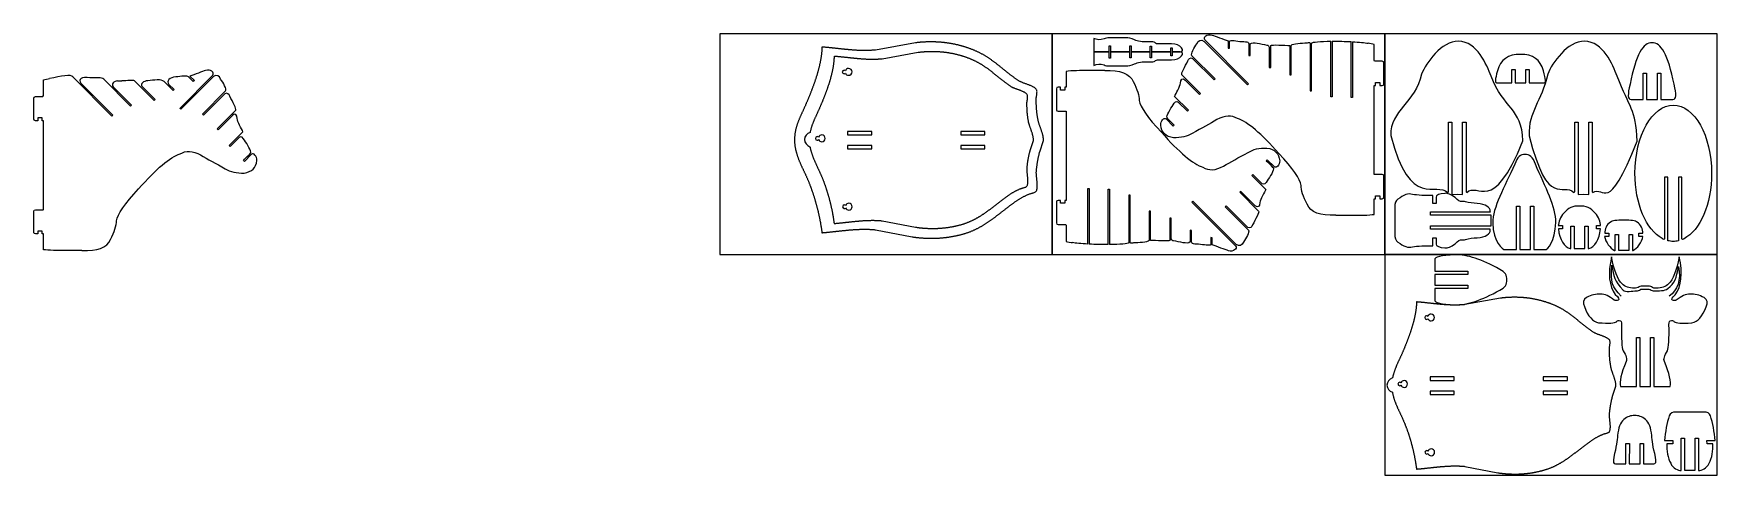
# Model space of a CAD drawing. Header units: centimetres. Extents: x -177 to 125, y 9 to 88.
import ezdxf

# ---------------------------------------------------------------- set-up
doc = ezdxf.new("R2010")
doc.units = ezdxf.units.CM
doc.header["$MEASUREMENT"] = 0
doc.layers.add('Camada 1', color=7, linetype='Continuous')

msp = doc.modelspace()

# ---------------------------------------------------------------- linework, layer by layer
at = {"layer": 'Camada 1', "color": 250, "lineweight": 20}
for points in [[(-53.86238, 48.00975), (5.63762, 48.00975), (5.63762, 87.50975), (-53.86238, 87.50975), (-53.86238, 48.00975)], [(5.63762, 48.00975), (65.13762, 48.00975), (65.13762, 87.50975), (5.63762, 87.50975), (5.63762, 48.00975)], [(65.13762, 48.00975), (124.63762, 48.00975), (124.63762, 87.50975), (65.13762, 87.50975), (65.13762, 48.00975)], [(65.13762, 8.50975), (124.63762, 8.50975), (124.63762, 48.00975), (65.13762, 48.00975), (65.13762, 8.50975)]]:
    msp.add_lwpolyline(points, close=True, dxfattribs=at)
at = {"layer": 'Camada 1', "color": 177, "lineweight": 9}
for points, knots in [([(56.34942, 55.03052), (53.57235, 54.90082), (51.86596, 55.55899), (51.23032, 57.00461), (51.23032, 57.00461), (50.51931, 58.39034), (50.15959, 59.50904), (50.15127, 60.36059), (50.15127, 60.36059), (50.00054, 61.52942), (48.6788, 63.43285), (46.1863, 66.07082), (46.1863, 66.07082), (43.04105, 69.66069), (40.56506, 71.74786), (38.75848, 72.33198), (38.75848, 72.33198), (37.73788, 72.96644), (36.51656, 72.89961), (35.09453, 72.13165), (35.09453, 72.13165), (33.8566, 71.41374), (32.38428, 70.59562), (30.67795, 69.67715), (30.67795, 69.67715), (29.7914, 69.1013), (28.67051, 68.84258), (27.31534, 68.90087), (27.31534, 68.90087), (25.93525, 69.0845), (25.17402, 69.8359), (25.03179, 71.15481), (25.03179, 71.15481), (25.02326, 71.93104), (25.62205, 72.58306), (25.98225, 72.25796), (25.98225, 72.25796), (25.98225, 72.25796), (27.26684, 70.97358), (27.26684, 70.97358), (27.26684, 70.97358), (27.26684, 70.97358), (27.49277, 71.21523), (27.44385, 71.15088), (27.44385, 71.15088), (27.44344, 71.15036), (26.16175, 72.43196), (26.16183, 72.43195), (26.16183, 72.43195), (26.00331, 72.79174), (26.75104, 74.06579), (27.27222, 74.76948), (27.27222, 74.76948), (27.46799, 75.23189), (27.89851, 75.5299), (28.18161, 75.27823), (28.18161, 75.27823), (28.18161, 75.27823), (29.81649, 73.64335), (29.81649, 73.64335), (29.81649, 73.64335), (29.81649, 73.64335), (29.99326, 73.82012), (29.99326, 73.82012), (29.99326, 73.82012), (29.99326, 73.82012), (27.52397, 76.28944), (27.52397, 76.28944), (27.52397, 76.28944), (27.75219, 76.80133), (28.51951, 78.04312), (28.57725, 78.65154), (28.57725, 78.65154), (28.56406, 79.33144), (28.96112, 79.65636), (29.4019, 79.21938), (29.4019, 79.21938), (29.4019, 79.21938), (31.98875, 76.63254), (31.98875, 76.63254), (31.98875, 76.63254), (31.98875, 76.63254), (32.16552, 76.80934), (32.16552, 76.80934), (32.16552, 76.80934), (32.16552, 76.80934), (28.82548, 80.14935), (28.82548, 80.14935), (28.82548, 80.14935), (28.62034, 80.35364), (29.38999, 81.6332), (29.88209, 82.63363), (29.88209, 82.63363), (29.95614, 83.01627), (30.37149, 83.30172), (30.75202, 83.08878), (30.75202, 83.08878), (30.75202, 83.08878), (34.59607, 79.24473), (34.59607, 79.24473), (34.59607, 79.24473), (34.59607, 79.24473), (34.77284, 79.4215), (34.77284, 79.4215), (34.77284, 79.4215), (34.77284, 79.4215), (30.61839, 83.57597), (30.61839, 83.57597), (30.61839, 83.57597), (30.36007, 83.89449), (31.07016, 85.06361), (31.5132, 85.71421), (31.5132, 85.71421), (31.71437, 86.30748), (32.27391, 86.58337), (32.80765, 86.13928), (32.80765, 86.13928), (32.80765, 86.13928), (40.58489, 78.36204), (40.58489, 78.36204), (40.58489, 78.36204), (40.58489, 78.36204), (40.76791, 78.54504), (40.76791, 78.54504), (40.76791, 78.54504), (40.76791, 78.54504), (32.91663, 86.38384), (32.91663, 86.38384), (32.91663, 86.38384), (32.58887, 86.91648), (33.28064, 87.50904), (34.21512, 87.26469)], [0, 0, 0, 0, 0.029411765, 0.029411765, 0.029411765, 0.029411765, 0.058823529, 0.058823529, 0.058823529, 0.058823529, 0.088235294, 0.088235294, 0.088235294, 0.088235294, 0.117647059, 0.117647059, 0.117647059, 0.117647059, 0.147058824, 0.147058824, 0.147058824, 0.147058824, 0.176470588, 0.176470588, 0.176470588, 0.176470588, 0.205882353, 0.205882353, 0.205882353, 0.205882353, 0.235294118, 0.235294118, 0.235294118, 0.235294118, 0.264705882, 0.264705882, 0.264705882, 0.264705882, 0.294117647, 0.294117647, 0.294117647, 0.294117647, 0.323529412, 0.323529412, 0.323529412, 0.323529412, 0.352941176, 0.352941176, 0.352941176, 0.352941176, 0.382352941, 0.382352941, 0.382352941, 0.382352941, 0.411764706, 0.411764706, 0.411764706, 0.411764706, 0.441176471, 0.441176471, 0.441176471, 0.441176471, 0.470588235, 0.470588235, 0.470588235, 0.470588235, 0.5, 0.5, 0.5, 0.5, 0.529411765, 0.529411765, 0.529411765, 0.529411765, 0.558823529, 0.558823529, 0.558823529, 0.558823529, 0.588235294, 0.588235294, 0.588235294, 0.588235294, 0.617647059, 0.617647059, 0.617647059, 0.617647059, 0.647058824, 0.647058824, 0.647058824, 0.647058824, 0.676470588, 0.676470588, 0.676470588, 0.676470588, 0.705882353, 0.705882353, 0.705882353, 0.705882353, 0.735294118, 0.735294118, 0.735294118, 0.735294118, 0.764705882, 0.764705882, 0.764705882, 0.764705882, 0.794117647, 0.794117647, 0.794117647, 0.794117647, 0.823529412, 0.823529412, 0.823529412, 0.823529412, 0.852941176, 0.852941176, 0.852941176, 0.852941176, 0.882352941, 0.882352941, 0.882352941, 0.882352941, 0.911764706, 0.911764706, 0.911764706, 0.911764706, 0.941176471, 0.941176471, 0.941176471, 0.941176471, 1, 1, 1, 1]), ([(34.21512, 87.26469), (34.73426, 87.09039), (36.27057, 86.48836), (37.12248, 86.20956), (37.12248, 86.20956), (37.12248, 86.20956), (37.12248, 84.94677), (37.12248, 84.94677), (37.12248, 84.94677), (37.12248, 84.94677), (37.37248, 84.91333), (37.37248, 84.91333), (37.37248, 84.91333), (37.37248, 84.91333), (37.37248, 86.18574), (37.37248, 86.18574), (37.37248, 86.18574), (37.53855, 86.4415), (38.61299, 86.16968), (39.56129, 86.10673)], [0, 0, 0, 0, 0.166666667, 0.166666667, 0.166666667, 0.166666667, 0.333333333, 0.333333333, 0.333333333, 0.333333333, 0.5, 0.5, 0.5, 0.5, 0.666666667, 0.666666667, 0.666666667, 0.666666667, 1, 1, 1, 1]), ([(39.56129, 86.10673), (40.61464, 86.03229), (40.90189, 86.18106), (40.8133, 85.01695), (40.8133, 85.01695), (40.8133, 85.01695), (40.8133, 83.61242), (40.8133, 83.61242), (40.8133, 83.61242), (40.8133, 83.61242), (41.0633, 83.60103), (41.0633, 83.60103), (41.0633, 83.60103), (41.0633, 83.60103), (41.06331, 85.69238), (41.06331, 85.69238), (41.06331, 85.69238), (41.56447, 86.16291), (42.9232, 85.62393), (44.03829, 85.47475), (44.03829, 85.47475), (44.21206, 85.60125), (44.48312, 85.17278), (44.46196, 84.84606), (44.46196, 84.84606), (44.46196, 84.84606), (44.46196, 81.45347), (44.46196, 81.45347), (44.46196, 81.45347), (44.46196, 81.45347), (44.71195, 81.45347), (44.71195, 81.45347), (44.71195, 81.45347), (44.71195, 81.45347), (44.713, 85.40552), (44.713, 85.40552), (44.713, 85.40552), (44.94055, 85.58827), (47.2377, 85.42002), (48.15375, 85.41423), (48.15375, 85.41423), (48.15375, 85.41423), (48.15254, 80.17169), (48.15254, 80.17169), (48.15254, 80.17169), (48.15254, 80.17169), (48.40253, 80.17169), (48.40253, 80.17169), (48.40253, 80.17169), (48.40253, 80.17169), (48.40253, 85.42221), (48.40253, 85.42221), (48.40253, 85.42221), (48.72938, 85.79856), (50.23863, 85.82745), (51.22305, 85.87128), (51.22305, 85.87128), (51.27658, 85.88226), (51.67602, 86.02056), (51.76435, 85.82143), (51.76435, 85.82143), (51.76435, 85.82143), (51.76435, 77.29095), (51.76435, 77.29095), (51.76435, 77.29095), (51.76435, 77.29095), (52.01435, 77.29548), (52.01435, 77.29548), (52.01435, 77.29548), (52.01435, 77.29548), (52.01435, 85.82142), (52.01435, 85.82142), (52.01435, 85.82142), (52.16126, 86.04021), (53.64987, 86.14472), (55.47092, 86.15935)], [0, 0, 0, 0, 0.05, 0.05, 0.05, 0.05, 0.1, 0.1, 0.1, 0.1, 0.15, 0.15, 0.15, 0.15, 0.2, 0.2, 0.2, 0.2, 0.25, 0.25, 0.25, 0.25, 0.3, 0.3, 0.3, 0.3, 0.35, 0.35, 0.35, 0.35, 0.4, 0.4, 0.4, 0.4, 0.45, 0.45, 0.45, 0.45, 0.5, 0.5, 0.5, 0.5, 0.55, 0.55, 0.55, 0.55, 0.6, 0.6, 0.6, 0.6, 0.65, 0.65, 0.65, 0.65, 0.7, 0.7, 0.7, 0.7, 0.75, 0.75, 0.75, 0.75, 0.8, 0.8, 0.8, 0.8, 0.85, 0.85, 0.85, 0.85, 0.9, 0.9, 0.9, 0.9, 1, 1, 1, 1]), ([(55.72091, 86.1608), (55.72091, 86.1608), (55.72092, 76.22564), (55.72092, 76.22564), (55.72092, 76.22564), (55.72092, 76.22564), (55.47091, 76.22564), (55.47091, 76.22564), (55.47091, 76.22564), (55.47091, 76.22564), (55.47092, 86.15937), (55.47092, 86.15937)], [0, 0, 0, 0, 0.25, 0.25, 0.25, 0.25, 0.5, 0.5, 0.5, 0.5, 1, 1, 1, 1]), ([(59.35485, 86.07088), (59.35485, 86.07088), (59.35485, 76.09931), (59.35485, 76.09931), (59.35485, 76.09931), (59.35485, 76.09931), (59.10485, 76.09931), (59.10485, 76.09931), (59.10485, 76.09931), (59.10485, 76.09931), (59.10486, 86.08375), (59.10486, 86.08375)], [0, 0, 0, 0, 0.25, 0.25, 0.25, 0.25, 0.5, 0.5, 0.5, 0.5, 1, 1, 1, 1]), ([(59.13503, 55.03324), (60.66068, 54.98834), (62.33553, 55.06894), (63.22819, 55.18022), (63.22819, 55.18022), (63.22819, 55.18022), (63.22819, 57.93159), (63.22819, 57.93159), (63.22819, 57.93159), (63.22819, 57.93159), (63.22819, 57.99402), (63.22819, 57.99402), (63.22819, 57.99402), (63.22819, 57.99402), (63.47818, 57.99403), (63.47818, 57.99403), (63.47818, 57.99403), (63.47818, 57.99403), (63.47818, 58.51265), (63.47818, 58.51265), (63.47818, 58.51265), (63.47818, 58.51265), (64.25818, 58.50824), (64.25818, 58.50824), (64.25818, 58.50824), (64.25818, 58.50824), (64.25819, 57.99402), (64.25819, 57.99402), (64.25819, 57.99402), (64.25819, 57.99402), (64.67387, 57.99403), (64.67387, 57.99403), (64.67387, 57.99403), (64.83887, 57.99403), (64.97388, 58.11812), (64.97388, 58.26978), (64.97388, 58.26978), (64.97388, 58.26978), (64.97388, 62.03829), (64.97388, 62.03829), (64.97388, 62.03829), (64.97388, 62.18995), (64.83888, 62.31404), (64.67387, 62.31404), (64.67387, 62.31404), (64.67387, 62.31404), (63.25742, 62.31404), (63.25742, 62.31404), (63.25742, 62.31404), (63.25742, 62.31404), (63.22819, 62.40423), (63.22819, 62.40423), (63.22819, 62.40423), (63.22819, 62.40423), (63.22819, 78.00577), (63.22819, 78.00577), (63.22819, 78.00577), (63.22819, 78.00577), (63.22819, 78.24901), (63.22819, 78.24901), (63.22819, 78.24901), (63.22819, 78.24901), (63.47818, 78.24901), (63.47818, 78.24901), (63.47818, 78.24901), (63.47818, 78.24901), (63.47818, 78.74938), (63.47818, 78.74938), (63.47818, 78.74938), (63.47818, 78.74938), (64.25819, 78.74871), (64.25819, 78.74871), (64.25819, 78.74871), (64.25819, 78.74871), (64.25819, 78.24901), (64.25819, 78.24901), (64.25819, 78.24901), (64.25819, 78.24901), (64.67387, 78.24901), (64.67387, 78.24901), (64.67387, 78.24901), (64.83888, 78.24901), (64.97387, 78.37309), (64.97387, 78.52475), (64.97387, 78.52475), (64.97387, 78.52475), (64.97387, 82.29326), (64.97387, 82.29326), (64.97387, 82.29326), (64.97387, 82.44492), (64.83888, 82.56901), (64.67388, 82.56901), (64.67388, 82.56901), (64.67388, 82.56901), (63.30593, 82.56901), (63.30593, 82.56901), (63.30593, 82.56901), (63.30593, 82.56901), (63.22818, 82.74298), (63.22818, 82.74298), (63.22818, 82.74298), (63.22818, 82.74298), (63.22819, 85.59028), (63.22819, 85.59028), (63.22819, 85.59028), (63.02676, 85.64074), (62.35253, 85.75646), (62.13688, 85.79629)], [0, 0, 0, 0, 0.035714286, 0.035714286, 0.035714286, 0.035714286, 0.071428571, 0.071428571, 0.071428571, 0.071428571, 0.107142857, 0.107142857, 0.107142857, 0.107142857, 0.142857143, 0.142857143, 0.142857143, 0.142857143, 0.178571429, 0.178571429, 0.178571429, 0.178571429, 0.214285714, 0.214285714, 0.214285714, 0.214285714, 0.25, 0.25, 0.25, 0.25, 0.285714286, 0.285714286, 0.285714286, 0.285714286, 0.321428571, 0.321428571, 0.321428571, 0.321428571, 0.357142857, 0.357142857, 0.357142857, 0.357142857, 0.392857143, 0.392857143, 0.392857143, 0.392857143, 0.428571429, 0.428571429, 0.428571429, 0.428571429, 0.464285714, 0.464285714, 0.464285714, 0.464285714, 0.5, 0.5, 0.5, 0.5, 0.535714286, 0.535714286, 0.535714286, 0.535714286, 0.571428571, 0.571428571, 0.571428571, 0.571428571, 0.607142857, 0.607142857, 0.607142857, 0.607142857, 0.642857143, 0.642857143, 0.642857143, 0.642857143, 0.678571429, 0.678571429, 0.678571429, 0.678571429, 0.714285714, 0.714285714, 0.714285714, 0.714285714, 0.75, 0.75, 0.75, 0.75, 0.785714286, 0.785714286, 0.785714286, 0.785714286, 0.821428571, 0.821428571, 0.821428571, 0.821428571, 0.857142857, 0.857142857, 0.857142857, 0.857142857, 0.892857143, 0.892857143, 0.892857143, 0.892857143, 0.928571429, 0.928571429, 0.928571429, 0.928571429, 1, 1, 1, 1]), ([(12.22347, 80.90724), (10.69782, 80.95214), (9.02297, 80.87154), (8.13031, 80.76026), (8.13031, 80.76026), (8.13031, 80.76026), (8.13031, 78.00889), (8.13031, 78.00889), (8.13031, 78.00889), (8.13031, 78.00889), (8.13031, 77.94646), (8.13031, 77.94646), (8.13031, 77.94646), (8.13031, 77.94646), (7.88032, 77.94645), (7.88032, 77.94645), (7.88032, 77.94645), (7.88032, 77.94645), (7.88032, 77.42783), (7.88032, 77.42783), (7.88032, 77.42783), (7.88032, 77.42783), (7.10032, 77.43224), (7.10032, 77.43224), (7.10032, 77.43224), (7.10032, 77.43224), (7.10031, 77.94646), (7.10031, 77.94646), (7.10031, 77.94646), (7.10031, 77.94646), (6.68463, 77.94645), (6.68463, 77.94645), (6.68463, 77.94645), (6.51963, 77.94645), (6.38462, 77.82236), (6.38462, 77.6707), (6.38462, 77.6707), (6.38462, 77.6707), (6.38462, 73.90219), (6.38462, 73.90219), (6.38462, 73.90219), (6.38462, 73.75053), (6.51962, 73.62644), (6.68463, 73.62644), (6.68463, 73.62644), (6.68463, 73.62644), (8.10108, 73.62644), (8.10108, 73.62644), (8.10108, 73.62644), (8.10108, 73.62644), (8.13031, 73.53625), (8.13031, 73.53625), (8.13031, 73.53625), (8.13031, 73.53625), (8.13031, 57.93471), (8.13031, 57.93471), (8.13031, 57.93471), (8.13031, 57.93471), (8.13031, 57.69147), (8.13031, 57.69147), (8.13031, 57.69147), (8.13031, 57.69147), (7.88032, 57.69147), (7.88032, 57.69147), (7.88032, 57.69147), (7.88032, 57.69147), (7.88032, 57.1911), (7.88032, 57.1911), (7.88032, 57.1911), (7.88032, 57.1911), (7.10031, 57.19177), (7.10031, 57.19177), (7.10031, 57.19177), (7.10031, 57.19177), (7.10031, 57.69147), (7.10031, 57.69147), (7.10031, 57.69147), (7.10031, 57.69147), (6.68463, 57.69147), (6.68463, 57.69147), (6.68463, 57.69147), (6.51962, 57.69147), (6.38463, 57.56739), (6.38463, 57.41573), (6.38463, 57.41573), (6.38463, 57.41573), (6.38463, 53.64722), (6.38463, 53.64722), (6.38463, 53.64722), (6.38463, 53.49556), (6.51962, 53.37147), (6.68462, 53.37147), (6.68462, 53.37147), (6.68462, 53.37147), (8.05257, 53.37147), (8.05257, 53.37147), (8.05257, 53.37147), (8.05257, 53.37147), (8.13032, 53.1975), (8.13032, 53.1975), (8.13032, 53.1975), (8.13032, 53.1975), (8.13031, 50.3502), (8.13031, 50.3502), (8.13031, 50.3502), (8.33174, 50.29974), (9.00597, 50.18402), (9.22162, 50.14419)], [0, 0, 0, 0, 0.035714286, 0.035714286, 0.035714286, 0.035714286, 0.071428571, 0.071428571, 0.071428571, 0.071428571, 0.107142857, 0.107142857, 0.107142857, 0.107142857, 0.142857143, 0.142857143, 0.142857143, 0.142857143, 0.178571429, 0.178571429, 0.178571429, 0.178571429, 0.214285714, 0.214285714, 0.214285714, 0.214285714, 0.25, 0.25, 0.25, 0.25, 0.285714286, 0.285714286, 0.285714286, 0.285714286, 0.321428571, 0.321428571, 0.321428571, 0.321428571, 0.357142857, 0.357142857, 0.357142857, 0.357142857, 0.392857143, 0.392857143, 0.392857143, 0.392857143, 0.428571429, 0.428571429, 0.428571429, 0.428571429, 0.464285714, 0.464285714, 0.464285714, 0.464285714, 0.5, 0.5, 0.5, 0.5, 0.535714286, 0.535714286, 0.535714286, 0.535714286, 0.571428571, 0.571428571, 0.571428571, 0.571428571, 0.607142857, 0.607142857, 0.607142857, 0.607142857, 0.642857143, 0.642857143, 0.642857143, 0.642857143, 0.678571429, 0.678571429, 0.678571429, 0.678571429, 0.714285714, 0.714285714, 0.714285714, 0.714285714, 0.75, 0.75, 0.75, 0.75, 0.785714286, 0.785714286, 0.785714286, 0.785714286, 0.821428571, 0.821428571, 0.821428571, 0.821428571, 0.857142857, 0.857142857, 0.857142857, 0.857142857, 0.892857143, 0.892857143, 0.892857143, 0.892857143, 0.928571429, 0.928571429, 0.928571429, 0.928571429, 1, 1, 1, 1]), ([(15.00908, 80.90996), (17.78615, 81.03966), (19.49254, 80.38149), (20.12818, 78.93587), (20.12818, 78.93587), (20.83919, 77.55014), (21.19891, 76.43144), (21.20723, 75.57989), (21.20723, 75.57989), (21.35796, 74.41106), (22.6797, 72.50763), (25.1722, 69.86966), (25.1722, 69.86966), (28.31745, 66.27979), (30.79344, 64.19262), (32.60002, 63.6085), (32.60002, 63.6085), (33.62062, 62.97404), (34.84194, 63.04087), (36.26397, 63.80883), (36.26397, 63.80883), (37.5019, 64.52674), (38.97422, 65.34486), (40.68055, 66.26333), (40.68055, 66.26333), (41.5671, 66.83918), (42.68799, 67.0979), (44.04316, 67.03961), (44.04316, 67.03961), (45.42325, 66.85598), (46.18448, 66.10458), (46.32671, 64.78567), (46.32671, 64.78567), (46.33524, 64.00944), (45.73645, 63.35742), (45.37625, 63.68252), (45.37625, 63.68252), (45.37625, 63.68252), (44.09166, 64.9669), (44.09166, 64.9669), (44.09166, 64.9669), (44.09166, 64.9669), (43.86573, 64.72525), (43.91465, 64.7896), (43.91465, 64.7896), (43.91506, 64.79012), (45.19675, 63.50852), (45.19667, 63.50853), (45.19667, 63.50853), (45.35519, 63.14874), (44.60746, 61.87469), (44.08628, 61.171), (44.08628, 61.171), (43.89051, 60.70859), (43.45999, 60.41058), (43.17689, 60.66225), (43.17689, 60.66225), (43.17689, 60.66225), (41.54201, 62.29713), (41.54201, 62.29713), (41.54201, 62.29713), (41.54201, 62.29713), (41.36524, 62.12036), (41.36524, 62.12036), (41.36524, 62.12036), (41.36524, 62.12036), (43.83453, 59.65104), (43.83453, 59.65104), (43.83453, 59.65104), (43.60631, 59.13915), (42.83899, 57.89736), (42.78125, 57.28894), (42.78125, 57.28894), (42.79444, 56.60904), (42.39738, 56.28412), (41.9566, 56.7211), (41.9566, 56.7211), (41.9566, 56.7211), (39.36975, 59.30794), (39.36975, 59.30794), (39.36975, 59.30794), (39.36975, 59.30794), (39.19298, 59.13114), (39.19298, 59.13114), (39.19298, 59.13114), (39.19298, 59.13114), (42.53302, 55.79113), (42.53302, 55.79113), (42.53302, 55.79113), (42.73816, 55.58684), (41.96851, 54.30728), (41.47641, 53.30685), (41.47641, 53.30685), (41.40236, 52.92421), (40.98701, 52.63876), (40.60648, 52.8517), (40.60648, 52.8517), (40.60648, 52.8517), (36.76243, 56.69575), (36.76243, 56.69575), (36.76243, 56.69575), (36.76243, 56.69575), (36.58566, 56.51898), (36.58566, 56.51898), (36.58566, 56.51898), (36.58566, 56.51898), (40.74011, 52.36451), (40.74011, 52.36451), (40.74011, 52.36451), (40.99843, 52.04599), (40.28834, 50.87687), (39.8453, 50.22627), (39.8453, 50.22627), (39.64413, 49.633), (39.08459, 49.35711), (38.55085, 49.8012), (38.55085, 49.8012), (38.55085, 49.8012), (30.77361, 57.57844), (30.77361, 57.57844), (30.77361, 57.57844), (30.77361, 57.57844), (30.59059, 57.39544), (30.59059, 57.39544), (30.59059, 57.39544), (30.59059, 57.39544), (38.44187, 49.55664), (38.44187, 49.55664), (38.44187, 49.55664), (38.76963, 49.024), (38.07786, 48.43144), (37.14338, 48.67579)], [0, 0, 0, 0, 0.029411765, 0.029411765, 0.029411765, 0.029411765, 0.058823529, 0.058823529, 0.058823529, 0.058823529, 0.088235294, 0.088235294, 0.088235294, 0.088235294, 0.117647059, 0.117647059, 0.117647059, 0.117647059, 0.147058824, 0.147058824, 0.147058824, 0.147058824, 0.176470588, 0.176470588, 0.176470588, 0.176470588, 0.205882353, 0.205882353, 0.205882353, 0.205882353, 0.235294118, 0.235294118, 0.235294118, 0.235294118, 0.264705882, 0.264705882, 0.264705882, 0.264705882, 0.294117647, 0.294117647, 0.294117647, 0.294117647, 0.323529412, 0.323529412, 0.323529412, 0.323529412, 0.352941176, 0.352941176, 0.352941176, 0.352941176, 0.382352941, 0.382352941, 0.382352941, 0.382352941, 0.411764706, 0.411764706, 0.411764706, 0.411764706, 0.441176471, 0.441176471, 0.441176471, 0.441176471, 0.470588235, 0.470588235, 0.470588235, 0.470588235, 0.5, 0.5, 0.5, 0.5, 0.529411765, 0.529411765, 0.529411765, 0.529411765, 0.558823529, 0.558823529, 0.558823529, 0.558823529, 0.588235294, 0.588235294, 0.588235294, 0.588235294, 0.617647059, 0.617647059, 0.617647059, 0.617647059, 0.647058824, 0.647058824, 0.647058824, 0.647058824, 0.676470588, 0.676470588, 0.676470588, 0.676470588, 0.705882353, 0.705882353, 0.705882353, 0.705882353, 0.735294118, 0.735294118, 0.735294118, 0.735294118, 0.764705882, 0.764705882, 0.764705882, 0.764705882, 0.794117647, 0.794117647, 0.794117647, 0.794117647, 0.823529412, 0.823529412, 0.823529412, 0.823529412, 0.852941176, 0.852941176, 0.852941176, 0.852941176, 0.882352941, 0.882352941, 0.882352941, 0.882352941, 0.911764706, 0.911764706, 0.911764706, 0.911764706, 0.941176471, 0.941176471, 0.941176471, 0.941176471, 1, 1, 1, 1]), ([(27.44069, 71.15395), (27.45192, 71.16434), (27.4549, 71.16542), (27.44385, 71.15088), (27.44385, 71.15088), (27.44384, 71.15087), (27.44277, 71.15191), (27.44069, 71.15395)], [0, 0, 0, 0, 0.333333333, 0.333333333, 0.333333333, 0.333333333, 1, 1, 1, 1]), ([(43.91781, 64.78653), (43.90658, 64.77614), (43.9036, 64.77506), (43.91465, 64.7896), (43.91465, 64.7896), (43.91466, 64.78961), (43.91573, 64.78857), (43.91781, 64.78653)], [0, 0, 0, 0, 0.333333333, 0.333333333, 0.333333333, 0.333333333, 1, 1, 1, 1]), ([(12.00365, 49.8696), (12.00365, 49.8696), (12.00365, 59.84117), (12.00365, 59.84117), (12.00365, 59.84117), (12.00365, 59.84117), (12.25365, 59.84117), (12.25365, 59.84117), (12.25365, 59.84117), (12.25365, 59.84117), (12.25364, 49.85673), (12.25364, 49.85673)], [0, 0, 0, 0, 0.25, 0.25, 0.25, 0.25, 0.5, 0.5, 0.5, 0.5, 1, 1, 1, 1]), ([(15.63759, 49.77968), (15.63759, 49.77968), (15.63758, 59.71484), (15.63758, 59.71484), (15.63758, 59.71484), (15.63758, 59.71484), (15.88759, 59.71484), (15.88759, 59.71484), (15.88759, 59.71484), (15.88759, 59.71484), (15.88758, 49.78111), (15.88758, 49.78111)], [0, 0, 0, 0, 0.25, 0.25, 0.25, 0.25, 0.5, 0.5, 0.5, 0.5, 1, 1, 1, 1]), ([(31.79721, 49.83375), (30.74386, 49.90819), (30.45661, 49.75942), (30.5452, 50.92353), (30.5452, 50.92353), (30.5452, 50.92353), (30.5452, 52.32806), (30.5452, 52.32806), (30.5452, 52.32806), (30.5452, 52.32806), (30.2952, 52.33945), (30.2952, 52.33945), (30.2952, 52.33945), (30.2952, 52.33945), (30.29519, 50.2481), (30.29519, 50.2481), (30.29519, 50.2481), (29.79403, 49.77757), (28.4353, 50.31655), (27.32021, 50.46573), (27.32021, 50.46573), (27.14644, 50.33923), (26.87538, 50.7677), (26.89654, 51.09442), (26.89654, 51.09442), (26.89654, 51.09442), (26.89654, 54.48701), (26.89654, 54.48701), (26.89654, 54.48701), (26.89654, 54.48701), (26.64655, 54.48701), (26.64655, 54.48701), (26.64655, 54.48701), (26.64655, 54.48701), (26.6455, 50.53496), (26.6455, 50.53496), (26.6455, 50.53496), (26.41795, 50.35221), (24.1208, 50.52046), (23.20475, 50.52625), (23.20475, 50.52625), (23.20475, 50.52625), (23.20596, 55.76879), (23.20596, 55.76879), (23.20596, 55.76879), (23.20596, 55.76879), (22.95597, 55.76879), (22.95597, 55.76879), (22.95597, 55.76879), (22.95597, 55.76879), (22.95597, 50.51827), (22.95597, 50.51827), (22.95597, 50.51827), (22.62912, 50.14192), (21.11987, 50.11303), (20.13545, 50.0692), (20.13545, 50.0692), (20.08192, 50.05822), (19.68248, 49.91992), (19.59415, 50.11905), (19.59415, 50.11905), (19.59415, 50.11905), (19.59415, 58.64953), (19.59415, 58.64953), (19.59415, 58.64953), (19.59415, 58.64953), (19.34415, 58.645), (19.34415, 58.645), (19.34415, 58.645), (19.34415, 58.645), (19.34415, 50.11906), (19.34415, 50.11906), (19.34415, 50.11906), (19.19724, 49.90027), (17.70863, 49.79576), (15.88758, 49.78113)], [0, 0, 0, 0, 0.05, 0.05, 0.05, 0.05, 0.1, 0.1, 0.1, 0.1, 0.15, 0.15, 0.15, 0.15, 0.2, 0.2, 0.2, 0.2, 0.25, 0.25, 0.25, 0.25, 0.3, 0.3, 0.3, 0.3, 0.35, 0.35, 0.35, 0.35, 0.4, 0.4, 0.4, 0.4, 0.45, 0.45, 0.45, 0.45, 0.5, 0.5, 0.5, 0.5, 0.55, 0.55, 0.55, 0.55, 0.6, 0.6, 0.6, 0.6, 0.65, 0.65, 0.65, 0.65, 0.7, 0.7, 0.7, 0.7, 0.75, 0.75, 0.75, 0.75, 0.8, 0.8, 0.8, 0.8, 0.85, 0.85, 0.85, 0.85, 0.9, 0.9, 0.9, 0.9, 1, 1, 1, 1]), ([(37.14338, 48.67579), (36.62424, 48.85009), (35.08793, 49.45212), (34.23602, 49.73092), (34.23602, 49.73092), (34.23602, 49.73092), (34.23602, 50.99371), (34.23602, 50.99371), (34.23602, 50.99371), (34.23602, 50.99371), (33.98602, 51.02715), (33.98602, 51.02715), (33.98602, 51.02715), (33.98602, 51.02715), (33.98602, 49.75474), (33.98602, 49.75474), (33.98602, 49.75474), (33.81995, 49.49898), (32.74551, 49.7708), (31.79721, 49.83375)], [0, 0, 0, 0, 0.166666667, 0.166666667, 0.166666667, 0.166666667, 0.333333333, 0.333333333, 0.333333333, 0.333333333, 0.5, 0.5, 0.5, 0.5, 0.666666667, 0.666666667, 0.666666667, 0.666666667, 1, 1, 1, 1])]:
    msp.add_open_spline(points, degree=3, knots=knots, dxfattribs=at)
at = {"layer": 'Camada 1', "color": 250, "lineweight": 9}
for points, knots in [([(-40.09212, 71.03737), (-40.09212, 71.03737), (-40.0595, 71.14077), (-40.0595, 71.14077), (-40.0595, 71.14077), (-40.0595, 71.14077), (-40.0259, 71.24377), (-40.0259, 71.24377), (-40.0259, 71.24377), (-40.0259, 71.24377), (-39.99134, 71.34637), (-39.99134, 71.34637), (-39.99134, 71.34637), (-39.99134, 71.34637), (-39.95593, 71.44862), (-39.95593, 71.44862), (-39.95593, 71.44862), (-39.95593, 71.44862), (-39.91962, 71.55055), (-39.91962, 71.55055), (-39.91962, 71.55055), (-39.91962, 71.55055), (-39.88248, 71.65214), (-39.88248, 71.65214), (-39.88248, 71.65214), (-39.88248, 71.65214), (-39.84457, 71.75341), (-39.84457, 71.75341), (-39.84457, 71.75341), (-39.84457, 71.75341), (-39.80589, 71.85447), (-39.80589, 71.85447), (-39.80589, 71.85447), (-39.80589, 71.85447), (-39.76649, 71.95526), (-39.76649, 71.95526), (-39.76649, 71.95526), (-39.76649, 71.95526), (-39.72642, 72.05581), (-39.72642, 72.05581), (-39.72642, 72.05581), (-39.72642, 72.05581), (-39.68567, 72.15617), (-39.68567, 72.15617), (-39.68567, 72.15617), (-39.68567, 72.15617), (-39.64431, 72.25637), (-39.64431, 72.25637), (-39.64431, 72.25637), (-39.64431, 72.25637), (-39.60237, 72.35639), (-39.60237, 72.35639), (-39.60237, 72.35639), (-39.60237, 72.35639), (-39.55987, 72.45632), (-39.55987, 72.45632), (-39.55987, 72.45632), (-39.55987, 72.45632), (-39.51687, 72.55612), (-39.51687, 72.55612), (-39.51687, 72.55612), (-39.51687, 72.55612), (-39.47342, 72.65584), (-39.47342, 72.65584), (-39.47342, 72.65584), (-39.47342, 72.65584), (-39.42948, 72.75549), (-39.42948, 72.75549), (-39.42948, 72.75549), (-39.42948, 72.75549), (-39.38516, 72.85511), (-39.38516, 72.85511), (-39.38516, 72.85511), (-39.38516, 72.85511), (-39.34043, 72.95472), (-39.34043, 72.95472), (-39.34043, 72.95472), (-39.34043, 72.95472), (-39.29539, 73.05434), (-39.29539, 73.05434), (-39.29539, 73.05434), (-39.29539, 73.05434), (-39.25005, 73.15399), (-39.25005, 73.15399), (-39.25005, 73.15399), (-39.25005, 73.15399), (-39.20445, 73.25369), (-39.20445, 73.25369), (-39.20445, 73.25369), (-39.20445, 73.25369), (-39.15856, 73.35348), (-39.15856, 73.35348), (-39.15856, 73.35348), (-39.15856, 73.35348), (-39.11255, 73.45336), (-39.11255, 73.45336), (-39.11255, 73.45336), (-39.11255, 73.45336), (-39.06632, 73.55338), (-39.06632, 73.55338), (-39.06632, 73.55338), (-39.06632, 73.55338), (-39.01996, 73.65353), (-39.01996, 73.65353), (-39.01996, 73.65353), (-39.01996, 73.65353), (-38.97351, 73.75387), (-38.97351, 73.75387), (-38.97351, 73.75387), (-38.97351, 73.75387), (-38.92703, 73.8544), (-38.92703, 73.8544), (-38.92703, 73.8544), (-38.92703, 73.8544), (-38.8805, 73.95515), (-38.8805, 73.95515), (-38.8805, 73.95515), (-38.8805, 73.95515), (-38.834, 74.05614), (-38.834, 74.05614), (-38.834, 74.05614), (-38.834, 74.05614), (-38.78752, 74.15739), (-38.78752, 74.15739), (-38.78752, 74.15739), (-38.78752, 74.15739), (-38.74115, 74.25893), (-38.74115, 74.25893), (-38.74115, 74.25893), (-38.74115, 74.25893), (-38.69488, 74.36078), (-38.69488, 74.36078), (-38.69488, 74.36078), (-38.69488, 74.36078), (-38.64877, 74.46298), (-38.64877, 74.46298), (-38.64877, 74.46298), (-38.64877, 74.46298), (-38.60285, 74.56553), (-38.60285, 74.56553), (-38.60285, 74.56553), (-38.60285, 74.56553), (-38.55713, 74.66847), (-38.55713, 74.66847), (-38.55713, 74.66847), (-38.55713, 74.66847), (-38.51166, 74.7718), (-38.51166, 74.7718), (-38.51166, 74.7718), (-38.51166, 74.7718), (-38.46651, 74.87555), (-38.46651, 74.87555), (-38.46651, 74.87555), (-38.46651, 74.87555), (-38.42334, 74.97587), (-38.42334, 74.97587), (-38.42334, 74.97587), (-38.42334, 74.97587), (-38.38053, 75.07605), (-38.38053, 75.07605), (-38.38053, 75.07605), (-38.38053, 75.07605), (-38.3393, 75.17281), (-38.3393, 75.17281), (-38.3393, 75.17281), (-38.3393, 75.17281), (-38.29799, 75.27004), (-38.29799, 75.27004), (-38.29799, 75.27004), (-38.29799, 75.27004), (-38.25661, 75.36772), (-38.25661, 75.36772), (-38.25661, 75.36772), (-38.25661, 75.36772), (-38.21513, 75.46583), (-38.21513, 75.46583), (-38.21513, 75.46583), (-38.21513, 75.46583), (-38.17361, 75.56438), (-38.17361, 75.56438), (-38.17361, 75.56438), (-38.17361, 75.56438), (-38.13205, 75.66336), (-38.13205, 75.66336), (-38.13205, 75.66336), (-38.13205, 75.66336), (-38.09047, 75.76275), (-38.09047, 75.76275), (-38.09047, 75.76275), (-38.09047, 75.76275), (-38.04888, 75.86256), (-38.04888, 75.86256), (-38.04888, 75.86256), (-38.04888, 75.86256), (-38.00722, 75.96277), (-38.00722, 75.96277), (-38.00722, 75.96277), (-38.00722, 75.96277), (-37.9656, 76.0634), (-37.9656, 76.0634), (-37.9656, 76.0634), (-37.9656, 76.0634), (-37.92399, 76.16437), (-37.92399, 76.16437), (-37.92399, 76.16437), (-37.92399, 76.16437), (-37.88241, 76.26574), (-37.88241, 76.26574), (-37.88241, 76.26574), (-37.88241, 76.26574), (-37.84084, 76.36752), (-37.84084, 76.36752), (-37.84084, 76.36752), (-37.84084, 76.36752), (-37.79933, 76.46963), (-37.79933, 76.46963), (-37.79933, 76.46963), (-37.79933, 76.46963), (-37.75787, 76.57211), (-37.75787, 76.57211), (-37.75787, 76.57211), (-37.75787, 76.57211), (-37.71649, 76.67493), (-37.71649, 76.67493), (-37.71649, 76.67493), (-37.71649, 76.67493), (-37.67516, 76.77809), (-37.67516, 76.77809), (-37.67516, 76.77809), (-37.67516, 76.77809), (-37.63393, 76.88158), (-37.63393, 76.88158), (-37.63393, 76.88158), (-37.63393, 76.88158), (-37.59279, 76.9854), (-37.59279, 76.9854), (-37.59279, 76.9854), (-37.59279, 76.9854), (-37.55176, 77.08954), (-37.55176, 77.08954), (-37.55176, 77.08954), (-37.55176, 77.08954), (-37.51087, 77.194), (-37.51087, 77.194), (-37.51087, 77.194), (-37.51087, 77.194), (-37.47009, 77.29874), (-37.47009, 77.29874), (-37.47009, 77.29874), (-37.47009, 77.29874), (-37.42948, 77.40379), (-37.42948, 77.40379), (-37.42948, 77.40379), (-37.42948, 77.40379), (-37.38898, 77.50913), (-37.38898, 77.50913), (-37.38898, 77.50913), (-37.38898, 77.50913), (-37.34868, 77.61473), (-37.34868, 77.61473), (-37.34868, 77.61473), (-37.34868, 77.61473), (-37.30854, 77.72062), (-37.30854, 77.72062), (-37.30854, 77.72062), (-37.30854, 77.72062), (-37.26859, 77.82675), (-37.26859, 77.82675), (-37.26859, 77.82675), (-37.26859, 77.82675), (-37.22884, 77.93315), (-37.22884, 77.93315), (-37.22884, 77.93315), (-37.22884, 77.93315), (-37.18931, 78.0398), (-37.18931, 78.0398), (-37.18931, 78.0398), (-37.18931, 78.0398), (-37.14997, 78.14669), (-37.14997, 78.14669), (-37.14997, 78.14669), (-37.14997, 78.14669), (-37.11084, 78.25379), (-37.11084, 78.25379), (-37.11084, 78.25379), (-37.11084, 78.25379), (-37.072, 78.36114), (-37.072, 78.36114), (-37.072, 78.36114), (-37.072, 78.36114), (-37.03339, 78.46869), (-37.03339, 78.46869), (-37.03339, 78.46869), (-37.03339, 78.46869), (-36.99504, 78.57646), (-36.99504, 78.57646), (-36.99504, 78.57646), (-36.99504, 78.57646), (-36.95697, 78.68442), (-36.95697, 78.68442), (-36.95697, 78.68442), (-36.95697, 78.68442), (-36.91917, 78.79257), (-36.91917, 78.79257), (-36.91917, 78.79257), (-36.91917, 78.79257), (-36.8817, 78.9009), (-36.8817, 78.9009), (-36.8817, 78.9009), (-36.8817, 78.9009), (-36.8445, 79.00942), (-36.8445, 79.00942), (-36.8445, 79.00942), (-36.8445, 79.00942), (-36.80762, 79.11811), (-36.80762, 79.11811), (-36.80762, 79.11811), (-36.80762, 79.11811), (-36.77107, 79.22694), (-36.77107, 79.22694), (-36.77107, 79.22694), (-36.77107, 79.22694), (-36.73487, 79.33595), (-36.73487, 79.33595), (-36.73487, 79.33595), (-36.73487, 79.33595), (-36.69901, 79.44509), (-36.69901, 79.44509), (-36.69901, 79.44509), (-36.69901, 79.44509), (-36.66351, 79.55436), (-36.66351, 79.55436), (-36.66351, 79.55436), (-36.66351, 79.55436), (-36.62839, 79.66377), (-36.62839, 79.66377), (-36.62839, 79.66377), (-36.62839, 79.66377), (-36.59364, 79.77331), (-36.59364, 79.77331), (-36.59364, 79.77331), (-36.59364, 79.77331), (-36.5593, 79.88294), (-36.5593, 79.88294), (-36.5593, 79.88294), (-36.5593, 79.88294), (-36.52535, 79.9927), (-36.52535, 79.9927), (-36.52535, 79.9927), (-36.52535, 79.9927), (-36.49181, 80.10255), (-36.49181, 80.10255), (-36.49181, 80.10255), (-36.49181, 80.10255), (-36.45872, 80.2125), (-36.45872, 80.2125), (-36.45872, 80.2125), (-36.45872, 80.2125), (-36.42605, 80.32251), (-36.42605, 80.32251), (-36.42605, 80.32251), (-36.42605, 80.32251), (-36.39384, 80.4326), (-36.39384, 80.4326), (-36.39384, 80.4326), (-36.39384, 80.4326), (-36.36207, 80.54276), (-36.36207, 80.54276), (-36.36207, 80.54276), (-36.36207, 80.54276), (-36.33077, 80.65295), (-36.33077, 80.65295), (-36.33077, 80.65295), (-36.33077, 80.65295), (-36.29996, 80.76325), (-36.29996, 80.76325), (-36.29996, 80.76325), (-36.29996, 80.76325), (-36.26965, 80.87355), (-36.26965, 80.87355), (-36.26965, 80.87355), (-36.26965, 80.87355), (-36.23981, 80.9839), (-36.23981, 80.9839), (-36.23981, 80.9839), (-36.23981, 80.9839), (-36.21052, 81.09428), (-36.21052, 81.09428), (-36.21052, 81.09428), (-36.21052, 81.09428), (-36.18173, 81.20467), (-36.18173, 81.20467), (-36.18173, 81.20467), (-36.18173, 81.20467), (-36.15349, 81.31508), (-36.15349, 81.31508), (-36.15349, 81.31508), (-36.15349, 81.31508), (-36.12579, 81.42548), (-36.12579, 81.42548), (-36.12579, 81.42548), (-36.12579, 81.42548), (-36.09863, 81.53589), (-36.09863, 81.53589), (-36.09863, 81.53589), (-36.09863, 81.53589), (-36.07206, 81.64628), (-36.07206, 81.64628), (-36.07206, 81.64628), (-36.07206, 81.64628), (-36.04606, 81.75666), (-36.04606, 81.75666), (-36.04606, 81.75666), (-36.04606, 81.75666), (-36.02065, 81.86698), (-36.02065, 81.86698), (-36.02065, 81.86698), (-36.02065, 81.86698), (-35.99584, 81.9773), (-35.99584, 81.9773), (-35.99584, 81.9773), (-35.99584, 81.9773), (-35.97165, 82.08758), (-35.97165, 82.08758), (-35.97165, 82.08758), (-35.97165, 82.08758), (-35.94808, 82.1978), (-35.94808, 82.1978), (-35.94808, 82.1978), (-35.94808, 82.1978), (-35.92513, 82.30794), (-35.92513, 82.30794), (-35.92513, 82.30794), (-35.92513, 82.30794), (-35.90283, 82.41804), (-35.90283, 82.41804), (-35.90283, 82.41804), (-35.90283, 82.41804), (-35.88121, 82.52803), (-35.88121, 82.52803), (-35.88121, 82.52803), (-35.88121, 82.52803), (-35.86023, 82.63797), (-35.86023, 82.63797), (-35.86023, 82.63797), (-35.86023, 82.63797), (-35.83994, 82.74783), (-35.83994, 82.74783), (-35.83994, 82.74783), (-35.83994, 82.74783), (-35.82031, 82.85755), (-35.82031, 82.85755), (-35.82031, 82.85755), (-35.82031, 82.85755), (-35.8014, 82.96718), (-35.8014, 82.96718), (-35.8014, 82.96718), (-35.8014, 82.96718), (-35.78319, 83.07673), (-35.78319, 83.07673), (-35.78319, 83.07673), (-35.78319, 83.07673), (-35.76571, 83.18613), (-35.76571, 83.18613), (-35.76571, 83.18613), (-35.76571, 83.18613), (-35.74897, 83.29541), (-35.74897, 83.29541), (-35.74897, 83.29541), (-35.74897, 83.29541), (-35.73296, 83.40452), (-35.73296, 83.40452), (-35.73296, 83.40452), (-35.73296, 83.40452), (-35.7177, 83.5135), (-35.7177, 83.5135), (-35.7177, 83.5135), (-35.7177, 83.5135), (-35.70321, 83.62236), (-35.70321, 83.62236), (-35.70321, 83.62236), (-35.70321, 83.62236), (-35.68951, 83.73101), (-35.68951, 83.73101), (-35.68951, 83.73101), (-35.68951, 83.73101), (-35.67658, 83.83952), (-35.67658, 83.83952), (-35.67658, 83.83952), (-35.67658, 83.83952), (-35.66444, 83.94785), (-35.66444, 83.94785), (-35.66444, 83.94785), (-35.66444, 83.94785), (-35.65311, 84.056), (-35.65311, 84.056), (-35.65311, 84.056), (-35.65311, 84.056), (-35.6426, 84.16394), (-35.6426, 84.16394), (-35.6426, 84.16394), (-35.6426, 84.16394), (-35.63292, 84.27168), (-35.63292, 84.27168), (-35.63292, 84.27168), (-35.63292, 84.27168), (-35.6241, 84.37923), (-35.6241, 84.37923), (-35.6241, 84.37923), (-35.6241, 84.37923), (-35.61611, 84.48656), (-35.61611, 84.48656), (-35.61611, 84.48656), (-35.61611, 84.48656), (-35.60898, 84.59367), (-35.60898, 84.59367), (-35.60898, 84.59367), (-35.60898, 84.59367), (-35.60274, 84.70053), (-35.60274, 84.70053), (-35.60274, 84.70053), (-35.60274, 84.70053), (-35.59738, 84.80716), (-35.59738, 84.80716), (-35.59738, 84.80716), (-35.59738, 84.80716), (-35.59291, 84.91355), (-35.59291, 84.91355), (-35.59291, 84.91355), (-35.59291, 84.91355), (-35.58935, 85.01966), (-35.58935, 85.01966), (-35.58935, 85.01966), (-35.58935, 85.01966), (-35.58672, 85.12554), (-35.58672, 85.12554), (-35.58672, 85.12554), (-35.58672, 85.12554), (-35.47287, 85.11641), (-35.47287, 85.11641), (-35.47287, 85.11641), (-35.47287, 85.11641), (-35.35924, 85.10703), (-35.35924, 85.10703), (-35.35924, 85.10703), (-35.35924, 85.10703), (-35.2458, 85.09738), (-35.2458, 85.09738), (-35.2458, 85.09738), (-35.2458, 85.09738), (-35.13254, 85.0875), (-35.13254, 85.0875), (-35.13254, 85.0875), (-35.13254, 85.0875), (-35.01948, 85.0774), (-35.01948, 85.0774), (-35.01948, 85.0774), (-35.01948, 85.0774), (-34.9066, 85.06707), (-34.9066, 85.06707), (-34.9066, 85.06707), (-34.9066, 85.06707), (-34.79388, 85.05655), (-34.79388, 85.05655), (-34.79388, 85.05655), (-34.79388, 85.05655), (-34.68133, 85.04583), (-34.68133, 85.04583), (-34.68133, 85.04583), (-34.68133, 85.04583), (-34.56895, 85.03494), (-34.56895, 85.03494), (-34.56895, 85.03494), (-34.56895, 85.03494), (-34.45671, 85.02388), (-34.45671, 85.02388), (-34.45671, 85.02388), (-34.45671, 85.02388), (-34.34463, 85.01266), (-34.34463, 85.01266), (-34.34463, 85.01266), (-34.34463, 85.01266), (-34.23271, 85.00129), (-34.23271, 85.00129), (-34.23271, 85.00129), (-34.23271, 85.00129), (-34.12092, 84.98981), (-34.12092, 84.98981), (-34.12092, 84.98981), (-34.12092, 84.98981), (-34.00928, 84.97817), (-34.00928, 84.97817), (-34.00928, 84.97817), (-34.00928, 84.97817), (-33.89775, 84.96646), (-33.89775, 84.96646), (-33.89775, 84.96646), (-33.89775, 84.96646), (-33.78635, 84.95464), (-33.78635, 84.95464), (-33.78635, 84.95464), (-33.78635, 84.95464), (-33.6751, 84.94272), (-33.6751, 84.94272), (-33.6751, 84.94272), (-33.6751, 84.94272), (-33.56396, 84.93075), (-33.56396, 84.93075), (-33.56396, 84.93075), (-33.56396, 84.93075), (-33.4529, 84.91868), (-33.4529, 84.91868), (-33.4529, 84.91868), (-33.4529, 84.91868), (-33.34198, 84.90659), (-33.34198, 84.90659), (-33.34198, 84.90659), (-33.34198, 84.90659), (-33.23112, 84.89445), (-33.23112, 84.89445), (-33.23112, 84.89445), (-33.23112, 84.89445), (-33.12039, 84.88229), (-33.12039, 84.88229), (-33.12039, 84.88229), (-33.12039, 84.88229), (-33.00975, 84.87012), (-33.00975, 84.87012), (-33.00975, 84.87012), (-33.00975, 84.87012), (-32.89919, 84.85795), (-32.89919, 84.85795), (-32.89919, 84.85795), (-32.89919, 84.85795), (-32.7887, 84.84578), (-32.7887, 84.84578), (-32.7887, 84.84578), (-32.7887, 84.84578), (-32.67829, 84.83362), (-32.67829, 84.83362), (-32.67829, 84.83362), (-32.67829, 84.83362), (-32.56796, 84.8215), (-32.56796, 84.8215), (-32.56796, 84.8215), (-32.56796, 84.8215), (-32.45771, 84.80942), (-32.45771, 84.80942), (-32.45771, 84.80942), (-32.45771, 84.80942), (-32.34748, 84.7974), (-32.34748, 84.7974), (-32.34748, 84.7974), (-32.34748, 84.7974), (-32.23736, 84.78543), (-32.23736, 84.78543), (-32.23736, 84.78543), (-32.23736, 84.78543), (-32.12722, 84.77359), (-32.12722, 84.77359), (-32.12722, 84.77359), (-32.12722, 84.77359), (-32.01718, 84.7618), (-32.01718, 84.7618), (-32.01718, 84.7618), (-32.01718, 84.7618), (-31.90716, 84.75012), (-31.90716, 84.75012), (-31.90716, 84.75012), (-31.90716, 84.75012), (-31.79717, 84.73856), (-31.79717, 84.73856), (-31.79717, 84.73856), (-31.79717, 84.73856), (-31.6872, 84.72711), (-31.6872, 84.72711), (-31.6872, 84.72711), (-31.6872, 84.72711), (-31.57728, 84.71581), (-31.57728, 84.71581), (-31.57728, 84.71581), (-31.57728, 84.71581), (-31.46736, 84.70467), (-31.46736, 84.70467), (-31.46736, 84.70467), (-31.46736, 84.70467), (-31.35747, 84.69368), (-31.35747, 84.69368), (-31.35747, 84.69368), (-31.35747, 84.69368), (-31.24757, 84.68287), (-31.24757, 84.68287), (-31.24757, 84.68287), (-31.24757, 84.68287), (-31.13769, 84.67224), (-31.13769, 84.67224), (-31.13769, 84.67224), (-31.13769, 84.67224), (-31.02783, 84.6618), (-31.02783, 84.6618), (-31.02783, 84.6618), (-31.02783, 84.6618), (-30.91791, 84.65158), (-30.91791, 84.65158), (-30.91791, 84.65158), (-30.91791, 84.65158), (-30.80802, 84.64158), (-30.80802, 84.64158), (-30.80802, 84.64158), (-30.80802, 84.64158), (-30.69808, 84.63181), (-30.69808, 84.63181), (-30.69808, 84.63181), (-30.69808, 84.63181), (-30.58814, 84.62228), (-30.58814, 84.62228), (-30.58814, 84.62228), (-30.58814, 84.62228), (-30.47819, 84.61299), (-30.47819, 84.61299), (-30.47819, 84.61299), (-30.47819, 84.61299), (-30.36818, 84.60399), (-30.36818, 84.60399), (-30.36818, 84.60399), (-30.36818, 84.60399), (-30.25814, 84.59527), (-30.25814, 84.59527), (-30.25814, 84.59527), (-30.25814, 84.59527), (-30.14804, 84.58684), (-30.14804, 84.58684), (-30.14804, 84.58684), (-30.14804, 84.58684), (-30.03792, 84.57871), (-30.03792, 84.57871), (-30.03792, 84.57871), (-30.03792, 84.57871), (-29.92774, 84.57089), (-29.92774, 84.57089), (-29.92774, 84.57089), (-29.92774, 84.57089), (-29.81749, 84.56341), (-29.81749, 84.56341), (-29.81749, 84.56341), (-29.81749, 84.56341), (-29.70718, 84.55626), (-29.70718, 84.55626), (-29.70718, 84.55626), (-29.70718, 84.55626), (-29.5968, 84.54945), (-29.5968, 84.54945), (-29.5968, 84.54945), (-29.5968, 84.54945), (-29.48637, 84.543), (-29.48637, 84.543), (-29.48637, 84.543), (-29.48637, 84.543), (-29.37585, 84.53694), (-29.37585, 84.53694), (-29.37585, 84.53694), (-29.37585, 84.53694), (-29.26524, 84.53126), (-29.26524, 84.53126), (-29.26524, 84.53126), (-29.26524, 84.53126), (-29.15454, 84.52598), (-29.15454, 84.52598), (-29.15454, 84.52598), (-29.15454, 84.52598), (-29.04376, 84.52111), (-29.04376, 84.52111), (-29.04376, 84.52111), (-29.04376, 84.52111), (-28.93288, 84.51664), (-28.93288, 84.51664), (-28.93288, 84.51664), (-28.93288, 84.51664), (-28.82191, 84.51261), (-28.82191, 84.51261), (-28.82191, 84.51261), (-28.82191, 84.51261), (-28.71081, 84.50902), (-28.71081, 84.50902), (-28.71081, 84.50902), (-28.71081, 84.50902), (-28.59957, 84.50593), (-28.59957, 84.50593), (-28.59957, 84.50593), (-28.59957, 84.50593), (-28.48825, 84.50327), (-28.48825, 84.50327), (-28.48825, 84.50327), (-28.48825, 84.50327), (-28.3768, 84.50108), (-28.3768, 84.50108), (-28.3768, 84.50108), (-28.3768, 84.50108), (-28.26519, 84.49939), (-28.26519, 84.49939), (-28.26519, 84.49939), (-28.26519, 84.49939), (-28.1535, 84.49822), (-28.1535, 84.49822), (-28.1535, 84.49822), (-28.1535, 84.49822), (-28.04162, 84.49756), (-28.04162, 84.49756), (-28.04162, 84.49756), (-28.04162, 84.49756), (-27.92962, 84.49741), (-27.92962, 84.49741), (-27.92962, 84.49741), (-27.92962, 84.49741), (-27.81747, 84.49781), (-27.81747, 84.49781), (-27.81747, 84.49781), (-27.81747, 84.49781), (-27.70515, 84.49876), (-27.70515, 84.49876), (-27.70515, 84.49876), (-27.70515, 84.49876), (-27.59267, 84.50027), (-27.59267, 84.50027), (-27.59267, 84.50027), (-27.59267, 84.50027), (-27.48005, 84.50235), (-27.48005, 84.50235), (-27.48005, 84.50235), (-27.48005, 84.50235), (-27.36725, 84.505), (-27.36725, 84.505), (-27.36725, 84.505), (-27.36725, 84.505), (-27.25426, 84.50828), (-27.25426, 84.50828), (-27.25426, 84.50828), (-27.25426, 84.50828), (-27.14109, 84.51217), (-27.14109, 84.51217), (-27.14109, 84.51217), (-27.14109, 84.51217), (-27.02774, 84.51666), (-27.02774, 84.51666), (-27.02774, 84.51666), (-27.02774, 84.51666), (-26.9142, 84.52178), (-26.9142, 84.52178), (-26.9142, 84.52178), (-26.9142, 84.52178), (-26.80047, 84.52756), (-26.80047, 84.52756), (-26.80047, 84.52756), (-26.80047, 84.52756), (-26.68653, 84.53399), (-26.68653, 84.53399), (-26.68653, 84.53399), (-26.68653, 84.53399), (-26.5724, 84.54108), (-26.5724, 84.54108), (-26.5724, 84.54108), (-26.5724, 84.54108), (-26.45804, 84.54886), (-26.45804, 84.54886), (-26.45804, 84.54886), (-26.45804, 84.54886), (-26.34345, 84.55734), (-26.34345, 84.55734), (-26.34345, 84.55734), (-26.34345, 84.55734), (-26.22866, 84.56648), (-26.22866, 84.56648), (-26.22866, 84.56648), (-26.22866, 84.56648), (-26.11366, 84.57639), (-26.11366, 84.57639), (-26.11366, 84.57639), (-26.11366, 84.57639), (-25.9984, 84.58701), (-25.9984, 84.58701), (-25.9984, 84.58701), (-25.9984, 84.58701), (-18.86291, 85.87423), (-18.86291, 85.87423), (-18.86291, 85.87423), (-18.86291, 85.87423), (-18.75427, 85.88747), (-18.75427, 85.88747), (-18.75427, 85.88747), (-18.75427, 85.88747), (-18.64551, 85.90018), (-18.64551, 85.90018), (-18.64551, 85.90018), (-18.64551, 85.90018), (-18.53663, 85.91237), (-18.53663, 85.91237), (-18.53663, 85.91237), (-18.53663, 85.91237), (-18.42762, 85.92403), (-18.42762, 85.92403), (-18.42762, 85.92403), (-18.42762, 85.92403), (-18.31848, 85.93514), (-18.31848, 85.93514), (-18.31848, 85.93514), (-18.31848, 85.93514), (-18.20923, 85.94574), (-18.20923, 85.94574), (-18.20923, 85.94574), (-18.20923, 85.94574), (-18.09987, 85.95581), (-18.09987, 85.95581), (-18.09987, 85.95581), (-18.09987, 85.95581), (-17.9904, 85.96533), (-17.9904, 85.96533), (-17.9904, 85.96533), (-17.9904, 85.96533), (-17.88082, 85.97431), (-17.88082, 85.97431), (-17.88082, 85.97431), (-17.88082, 85.97431), (-17.77116, 85.98275), (-17.77116, 85.98275), (-17.77116, 85.98275), (-17.77116, 85.98275), (-17.6614, 85.99068), (-17.6614, 85.99068), (-17.6614, 85.99068), (-17.6614, 85.99068), (-17.55155, 85.99805), (-17.55155, 85.99805), (-17.55155, 85.99805), (-17.55155, 85.99805), (-17.44163, 86.00489), (-17.44163, 86.00489), (-17.44163, 86.00489), (-17.44163, 86.00489), (-17.3316, 86.01118), (-17.3316, 86.01118), (-17.3316, 86.01118), (-17.3316, 86.01118), (-17.2215, 86.01692), (-17.2215, 86.01692), (-17.2215, 86.01692), (-17.2215, 86.01692), (-17.11134, 86.02214), (-17.11134, 86.02214), (-17.11134, 86.02214), (-17.11134, 86.02214), (-17.00112, 86.0268), (-17.00112, 86.0268), (-17.00112, 86.0268), (-17.00112, 86.0268), (-16.89082, 86.0309), (-16.89082, 86.0309), (-16.89082, 86.0309), (-16.89082, 86.0309), (-16.78048, 86.03447), (-16.78048, 86.03447), (-16.78048, 86.03447), (-16.78048, 86.03447), (-16.67007, 86.03752), (-16.67007, 86.03752), (-16.67007, 86.03752), (-16.67007, 86.03752), (-16.55961, 86.04), (-16.55961, 86.04), (-16.55961, 86.04), (-16.55961, 86.04), (-16.4491, 86.0419), (-16.4491, 86.0419), (-16.4491, 86.0419), (-16.4491, 86.0419), (-16.33856, 86.04328), (-16.33856, 86.04328), (-16.33856, 86.04328), (-16.33856, 86.04328), (-16.22798, 86.04412), (-16.22798, 86.04412), (-16.22798, 86.04412), (-16.22798, 86.04412), (-16.11737, 86.04437), (-16.11737, 86.04437), (-16.11737, 86.04437), (-16.11737, 86.04437), (-16.00672, 86.0441), (-16.00672, 86.0441), (-16.00672, 86.0441), (-16.00672, 86.0441), (-15.89605, 86.04326), (-15.89605, 86.04326), (-15.89605, 86.04326), (-15.89605, 86.04326), (-15.78538, 86.04186), (-15.78538, 86.04186), (-15.78538, 86.04186), (-15.78538, 86.04186), (-15.67468, 86.03989), (-15.67468, 86.03989), (-15.67468, 86.03989), (-15.67468, 86.03989), (-15.56396, 86.03739), (-15.56396, 86.03739), (-15.56396, 86.03739), (-15.56396, 86.03739), (-15.45324, 86.03431), (-15.45324, 86.03431), (-15.45324, 86.03431), (-15.45324, 86.03431), (-15.34253, 86.03069), (-15.34253, 86.03069), (-15.34253, 86.03069), (-15.34253, 86.03069), (-15.23181, 86.0265), (-15.23181, 86.0265), (-15.23181, 86.0265), (-15.23181, 86.0265), (-15.12109, 86.02174), (-15.12109, 86.02174), (-15.12109, 86.02174), (-15.12109, 86.02174), (-15.0104, 86.01642), (-15.0104, 86.01642), (-15.0104, 86.01642), (-15.0104, 86.01642), (-14.89971, 86.01055), (-14.89971, 86.01055), (-14.89971, 86.01055), (-14.89971, 86.01055), (-14.78905, 86.00409), (-14.78905, 86.00409), (-14.78905, 86.00409), (-14.78905, 86.00409), (-14.67842, 85.99706), (-14.67842, 85.99706), (-14.67842, 85.99706), (-14.67842, 85.99706), (-14.56781, 85.98948), (-14.56781, 85.98948), (-14.56781, 85.98948), (-14.56781, 85.98948), (-14.45723, 85.98132), (-14.45723, 85.98132), (-14.45723, 85.98132), (-14.45723, 85.98132), (-14.34668, 85.9726), (-14.34668, 85.9726), (-14.34668, 85.9726), (-14.34668, 85.9726), (-14.23619, 85.9633), (-14.23619, 85.9633), (-14.23619, 85.9633), (-14.23619, 85.9633), (-14.12575, 85.95342), (-14.12575, 85.95342), (-14.12575, 85.95342), (-14.12575, 85.95342), (-14.01532, 85.94298), (-14.01532, 85.94298), (-14.01532, 85.94298), (-14.01532, 85.94298), (-13.90499, 85.93196), (-13.90499, 85.93196), (-13.90499, 85.93196), (-13.90499, 85.93196), (-13.79469, 85.92034), (-13.79469, 85.92034), (-13.79469, 85.92034), (-13.79469, 85.92034), (-13.68446, 85.90819), (-13.68446, 85.90819), (-13.68446, 85.90819), (-13.68446, 85.90819), (-13.57431, 85.89544), (-13.57431, 85.89544), (-13.57431, 85.89544), (-13.57431, 85.89544), (-13.46423, 85.8821), (-13.46423, 85.8821), (-13.46423, 85.8821), (-13.46423, 85.8821), (-13.35422, 85.86821), (-13.35422, 85.86821), (-13.35422, 85.86821), (-13.35422, 85.86821), (-13.24429, 85.85371), (-13.24429, 85.85371), (-13.24429, 85.85371), (-13.24429, 85.85371), (-13.13445, 85.83864), (-13.13445, 85.83864), (-13.13445, 85.83864), (-13.13445, 85.83864), (-13.0247, 85.82299), (-13.0247, 85.82299), (-13.0247, 85.82299), (-13.0247, 85.82299), (-12.91503, 85.80676), (-12.91503, 85.80676), (-12.91503, 85.80676), (-12.91503, 85.80676), (-12.80548, 85.78992), (-12.80548, 85.78992), (-12.80548, 85.78992), (-12.80548, 85.78992), (-12.69602, 85.77251), (-12.69602, 85.77251), (-12.69602, 85.77251), (-12.69602, 85.77251), (-12.58667, 85.7545), (-12.58667, 85.7545), (-12.58667, 85.7545), (-12.58667, 85.7545), (-12.47743, 85.73592), (-12.47743, 85.73592), (-12.47743, 85.73592), (-12.47743, 85.73592), (-12.36831, 85.71675), (-12.36831, 85.71675), (-12.36831, 85.71675), (-12.36831, 85.71675), (-12.2593, 85.69697), (-12.2593, 85.69697), (-12.2593, 85.69697), (-12.2593, 85.69697), (-12.15041, 85.67661), (-12.15041, 85.67661), (-12.15041, 85.67661), (-12.15041, 85.67661), (-12.04168, 85.65566), (-12.04168, 85.65566), (-12.04168, 85.65566), (-12.04168, 85.65566), (-11.93305, 85.63411), (-11.93305, 85.63411), (-11.93305, 85.63411), (-11.93305, 85.63411), (-11.82458, 85.61196), (-11.82458, 85.61196), (-11.82458, 85.61196), (-11.82458, 85.61196), (-11.71623, 85.58923), (-11.71623, 85.58923), (-11.71623, 85.58923), (-11.71623, 85.58923), (-11.60806, 85.56589), (-11.60806, 85.56589), (-11.60806, 85.56589), (-11.60806, 85.56589), (-11.50001, 85.54195), (-11.50001, 85.54195), (-11.50001, 85.54195), (-11.50001, 85.54195), (-11.39213, 85.51741), (-11.39213, 85.51741), (-11.39213, 85.51741), (-11.39213, 85.51741), (-11.2844, 85.49227), (-11.2844, 85.49227), (-11.2844, 85.49227), (-11.2844, 85.49227), (-11.17684, 85.46654), (-11.17684, 85.46654), (-11.17684, 85.46654), (-11.17684, 85.46654), (-11.06946, 85.4402), (-11.06946, 85.4402), (-11.06946, 85.4402), (-11.06946, 85.4402), (-10.96224, 85.41326), (-10.96224, 85.41326), (-10.96224, 85.41326), (-10.96224, 85.41326), (-10.85519, 85.38571), (-10.85519, 85.38571), (-10.85519, 85.38571), (-10.85519, 85.38571), (-10.74833, 85.35754), (-10.74833, 85.35754), (-10.74833, 85.35754), (-10.74833, 85.35754), (-10.64165, 85.32877), (-10.64165, 85.32877), (-10.64165, 85.32877), (-10.64165, 85.32877), (-10.53516, 85.29939), (-10.53516, 85.29939), (-10.53516, 85.29939), (-10.53516, 85.29939), (-10.42885, 85.26943), (-10.42885, 85.26943), (-10.42885, 85.26943), (-10.42885, 85.26943), (-10.32277, 85.23883), (-10.32277, 85.23883), (-10.32277, 85.23883), (-10.32277, 85.23883), (-10.21688, 85.20763), (-10.21688, 85.20763), (-10.21688, 85.20763), (-10.21688, 85.20763), (-10.1112, 85.17581), (-10.1112, 85.17581), (-10.1112, 85.17581), (-10.1112, 85.17581), (-10.00573, 85.14339), (-10.00573, 85.14339), (-10.00573, 85.14339), (-10.00573, 85.14339), (-9.90048, 85.11033), (-9.90048, 85.11033), (-9.90048, 85.11033), (-9.90048, 85.11033), (-9.79543, 85.0767), (-9.79543, 85.0767), (-9.79543, 85.0767), (-9.79543, 85.0767), (-9.69063, 85.04241), (-9.69063, 85.04241), (-9.69063, 85.04241), (-9.69063, 85.04241), (-9.58605, 85.00751), (-9.58605, 85.00751), (-9.58605, 85.00751), (-9.58605, 85.00751), (-9.4817, 84.972), (-9.4817, 84.972), (-9.4817, 84.972), (-9.4817, 84.972), (-9.37759, 84.93586), (-9.37759, 84.93586), (-9.37759, 84.93586), (-9.37759, 84.93586), (-9.27372, 84.89909), (-9.27372, 84.89909), (-9.27372, 84.89909), (-9.27372, 84.89909), (-9.17011, 84.86173), (-9.17011, 84.86173), (-9.17011, 84.86173), (-9.17011, 84.86173), (-9.06673, 84.82371), (-9.06673, 84.82371), (-9.06673, 84.82371), (-9.06673, 84.82371), (-8.96362, 84.78509), (-8.96362, 84.78509), (-8.96362, 84.78509), (-8.96362, 84.78509), (-8.86076, 84.74584), (-8.86076, 84.74584), (-8.86076, 84.74584), (-8.86076, 84.74584), (-8.75818, 84.70597), (-8.75818, 84.70597), (-8.75818, 84.70597), (-8.75818, 84.70597), (-8.65586, 84.66546), (-8.65586, 84.66546), (-8.65586, 84.66546), (-8.65586, 84.66546), (-8.55381, 84.62432), (-8.55381, 84.62432), (-8.55381, 84.62432), (-8.55381, 84.62432), (-8.45204, 84.58256), (-8.45204, 84.58256), (-8.45204, 84.58256), (-8.45204, 84.58256), (-8.35056, 84.54015), (-8.35056, 84.54015), (-8.35056, 84.54015), (-8.35056, 84.54015), (-8.24936, 84.49713), (-8.24936, 84.49713), (-8.24936, 84.49713), (-8.24936, 84.49713), (-8.14844, 84.45349), (-8.14844, 84.45349), (-8.14844, 84.45349), (-8.14844, 84.45349), (-8.04782, 84.40918), (-8.04782, 84.40918), (-8.04782, 84.40918), (-8.04782, 84.40918), (-7.94749, 84.36424), (-7.94749, 84.36424), (-7.94749, 84.36424), (-7.94749, 84.36424), (-7.84749, 84.31868), (-7.84749, 84.31868), (-7.84749, 84.31868), (-7.84749, 84.31868), (-7.74778, 84.27247), (-7.74778, 84.27247), (-7.74778, 84.27247), (-7.74778, 84.27247), (-7.64838, 84.22564), (-7.64838, 84.22564), (-7.64838, 84.22564), (-7.64838, 84.22564), (-7.5493, 84.17814), (-7.5493, 84.17814), (-7.5493, 84.17814), (-7.5493, 84.17814), (-7.45054, 84.13001), (-7.45054, 84.13001), (-7.45054, 84.13001), (-7.45054, 84.13001), (-7.35212, 84.08127), (-7.35212, 84.08127), (-7.35212, 84.08127), (-7.35212, 84.08127), (-7.25401, 84.03184), (-7.25401, 84.03184), (-7.25401, 84.03184), (-7.25401, 84.03184), (-7.15625, 83.98179), (-7.15625, 83.98179), (-7.15625, 83.98179), (-7.15625, 83.98179), (-7.05484, 83.9289), (-7.05484, 83.9289), (-7.05484, 83.9289), (-7.05484, 83.9289), (-6.95421, 83.87527), (-6.95421, 83.87527), (-6.95421, 83.87527), (-6.95421, 83.87527), (-6.85431, 83.82095), (-6.85431, 83.82095), (-6.85431, 83.82095), (-6.85431, 83.82095), (-6.75514, 83.76593), (-6.75514, 83.76593), (-6.75514, 83.76593), (-6.75514, 83.76593), (-6.6567, 83.71024), (-6.6567, 83.71024), (-6.6567, 83.71024), (-6.6567, 83.71024), (-6.55892, 83.65391), (-6.55892, 83.65391), (-6.55892, 83.65391), (-6.55892, 83.65391), (-6.46181, 83.59693), (-6.46181, 83.59693), (-6.46181, 83.59693), (-6.46181, 83.59693), (-6.36536, 83.53932), (-6.36536, 83.53932), (-6.36536, 83.53932), (-6.36536, 83.53932), (-6.26955, 83.48111), (-6.26955, 83.48111), (-6.26955, 83.48111), (-6.26955, 83.48111), (-6.17435, 83.42234), (-6.17435, 83.42234), (-6.17435, 83.42234), (-6.17435, 83.42234), (-6.07975, 83.36298), (-6.07975, 83.36298), (-6.07975, 83.36298), (-6.07975, 83.36298), (-5.98573, 83.30305), (-5.98573, 83.30305), (-5.98573, 83.30305), (-5.98573, 83.30305), (-5.89228, 83.24259), (-5.89228, 83.24259), (-5.89228, 83.24259), (-5.89228, 83.24259), (-5.79937, 83.18161), (-5.79937, 83.18161), (-5.79937, 83.18161), (-5.79937, 83.18161), (-5.70698, 83.12011), (-5.70698, 83.12011), (-5.70698, 83.12011), (-5.70698, 83.12011), (-5.61511, 83.05814), (-5.61511, 83.05814), (-5.61511, 83.05814), (-5.61511, 83.05814), (-5.52372, 82.99567), (-5.52372, 82.99567), (-5.52372, 82.99567), (-5.52372, 82.99567), (-5.4328, 82.93279), (-5.4328, 82.93279), (-5.4328, 82.93279), (-5.4328, 82.93279), (-5.34236, 82.86945), (-5.34236, 82.86945), (-5.34236, 82.86945), (-5.34236, 82.86945), (-5.25233, 82.80567), (-5.25233, 82.80567), (-5.25233, 82.80567), (-5.25233, 82.80567), (-5.16274, 82.74151), (-5.16274, 82.74151), (-5.16274, 82.74151), (-5.16274, 82.74151), (-5.07354, 82.67694), (-5.07354, 82.67694), (-5.07354, 82.67694), (-5.07354, 82.67694), (-4.98473, 82.61201), (-4.98473, 82.61201), (-4.98473, 82.61201), (-4.98473, 82.61201), (-4.89627, 82.54672), (-4.89627, 82.54672), (-4.89627, 82.54672), (-4.89627, 82.54672), (-4.80818, 82.48108), (-4.80818, 82.48108), (-4.80818, 82.48108), (-4.80818, 82.48108), (-4.72041, 82.41513), (-4.72041, 82.41513), (-4.72041, 82.41513), (-4.72041, 82.41513), (-4.63294, 82.34887), (-4.63294, 82.34887), (-4.63294, 82.34887), (-4.63294, 82.34887), (-4.54578, 82.28232), (-4.54578, 82.28232), (-4.54578, 82.28232), (-4.54578, 82.28232), (-4.45889, 82.21549), (-4.45889, 82.21549), (-4.45889, 82.21549), (-4.45889, 82.21549), (-4.37225, 82.1484), (-4.37225, 82.1484), (-4.37225, 82.1484), (-4.37225, 82.1484), (-4.28587, 82.08109), (-4.28587, 82.08109), (-4.28587, 82.08109), (-4.28587, 82.08109), (-4.19969, 82.01354), (-4.19969, 82.01354), (-4.19969, 82.01354), (-4.19969, 82.01354), (-4.11372, 81.94578), (-4.11372, 81.94578), (-4.11372, 81.94578), (-4.11372, 81.94578), (-4.02794, 81.87782), (-4.02794, 81.87782), (-4.02794, 81.87782), (-4.02794, 81.87782), (-3.94233, 81.80971), (-3.94233, 81.80971), (-3.94233, 81.80971), (-3.94233, 81.80971), (-3.85686, 81.74144), (-3.85686, 81.74144), (-3.85686, 81.74144), (-3.85686, 81.74144), (-3.77153, 81.67303), (-3.77153, 81.67303), (-3.77153, 81.67303), (-3.77153, 81.67303), (-3.68631, 81.60447), (-3.68631, 81.60447), (-3.68631, 81.60447), (-3.68631, 81.60447), (-3.60119, 81.53583), (-3.60119, 81.53583), (-3.60119, 81.53583), (-3.60119, 81.53583), (-3.51615, 81.46709), (-3.51615, 81.46709), (-3.51615, 81.46709), (-3.51615, 81.46709), (-3.43117, 81.39825), (-3.43117, 81.39825), (-3.43117, 81.39825), (-3.43117, 81.39825), (-3.34622, 81.3294), (-3.34622, 81.3294), (-3.34622, 81.3294), (-3.34622, 81.3294), (-3.26131, 81.26048), (-3.26131, 81.26048), (-3.26131, 81.26048), (-3.26131, 81.26048), (-3.17639, 81.19152), (-3.17639, 81.19152), (-3.17639, 81.19152), (-3.17639, 81.19152), (-3.09148, 81.12258), (-3.09148, 81.12258), (-3.09148, 81.12258), (-3.09148, 81.12258), (-3.00652, 81.05364), (-3.00652, 81.05364), (-3.00652, 81.05364), (-3.00652, 81.05364), (-2.92152, 80.98473), (-2.92152, 80.98473), (-2.92152, 80.98473), (-2.92152, 80.98473), (-2.83645, 80.91584), (-2.83645, 80.91584), (-2.83645, 80.91584), (-2.83645, 80.91584), (-2.75131, 80.84703), (-2.75131, 80.84703), (-2.75131, 80.84703), (-2.75131, 80.84703), (-2.66607, 80.77829), (-2.66607, 80.77829), (-2.66607, 80.77829), (-2.66607, 80.77829), (-2.5807, 80.70963), (-2.5807, 80.70963), (-2.5807, 80.70963), (-2.5807, 80.70963), (-2.49519, 80.64109), (-2.49519, 80.64109), (-2.49519, 80.64109), (-2.49519, 80.64109), (-2.40953, 80.57266), (-2.40953, 80.57266), (-2.40953, 80.57266), (-2.40953, 80.57266), (-2.32371, 80.50439), (-2.32371, 80.50439), (-2.32371, 80.50439), (-2.32371, 80.50439), (-2.23768, 80.43626), (-2.23768, 80.43626), (-2.23768, 80.43626), (-2.23768, 80.43626), (-2.15144, 80.36831), (-2.15144, 80.36831), (-2.15144, 80.36831), (-2.15144, 80.36831), (-2.06497, 80.30054), (-2.06497, 80.30054), (-2.06497, 80.30054), (-2.06497, 80.30054), (-1.97829, 80.233), (-1.97829, 80.233), (-1.97829, 80.233), (-1.97829, 80.233), (-1.89131, 80.16567), (-1.89131, 80.16567), (-1.89131, 80.16567), (-1.89131, 80.16567), (-1.80407, 80.09857), (-1.80407, 80.09857), (-1.80407, 80.09857), (-1.80407, 80.09857), (-1.71651, 80.03176), (-1.71651, 80.03176), (-1.71651, 80.03176), (-1.71651, 80.03176), (-1.62864, 79.96518), (-1.62864, 79.96518), (-1.62864, 79.96518), (-1.62864, 79.96518), (-1.54045, 79.89893), (-1.54045, 79.89893), (-1.54045, 79.89893), (-1.54045, 79.89893), (-1.45189, 79.83296), (-1.45189, 79.83296), (-1.45189, 79.83296), (-1.45189, 79.83296), (-1.36297, 79.76732), (-1.36297, 79.76732), (-1.36297, 79.76732), (-1.36297, 79.76732), (-1.27366, 79.70201), (-1.27366, 79.70201), (-1.27366, 79.70201), (-1.27366, 79.70201), (-1.18394, 79.63707), (-1.18394, 79.63707), (-1.18394, 79.63707), (-1.18394, 79.63707), (-1.0938, 79.5725), (-1.0938, 79.5725), (-1.0938, 79.5725), (-1.0938, 79.5725), (-1.00322, 79.5083), (-1.00322, 79.5083), (-1.00322, 79.5083), (-1.00322, 79.5083), (-0.91218, 79.44454), (-0.91218, 79.44454), (-0.91218, 79.44454), (-0.91218, 79.44454), (-0.82065, 79.38117), (-0.82065, 79.38117), (-0.82065, 79.38117), (-0.82065, 79.38117), (-0.72863, 79.31827), (-0.72863, 79.31827), (-0.72863, 79.31827), (-0.72863, 79.31827), (-0.6361, 79.2558), (-0.6361, 79.2558), (-0.6361, 79.2558), (-0.6361, 79.2558), (-0.54303, 79.1938), (-0.54303, 79.1938), (-0.54303, 79.1938), (-0.54303, 79.1938), (-0.4494, 79.13233), (-0.4494, 79.13233), (-0.4494, 79.13233), (-0.4494, 79.13233), (-0.35524, 79.07132), (-0.35524, 79.07132), (-0.35524, 79.07132), (-0.35524, 79.07132), (-0.28064, 79.02577), (-0.28064, 79.02577), (-0.28064, 79.02577), (-0.28064, 79.02577), (-0.20017, 78.98102), (-0.20017, 78.98102), (-0.20017, 78.98102), (-0.20017, 78.98102), (-0.11428, 78.93697), (-0.11428, 78.93697), (-0.11428, 78.93697), (-0.11428, 78.93697), (-0.0234, 78.89354), (-0.0234, 78.89354), (-0.0234, 78.89354), (-0.0234, 78.89354), (0.07203, 78.85063), (0.07203, 78.85063), (0.07203, 78.85063), (0.07203, 78.85063), (0.17157, 78.80818), (0.17157, 78.80818), (0.17157, 78.80818), (0.17157, 78.80818), (0.27478, 78.76607), (0.27478, 78.76607), (0.27478, 78.76607), (0.27478, 78.76607), (0.38123, 78.72424), (0.38123, 78.72424), (0.38123, 78.72424), (0.38123, 78.72424), (0.49046, 78.6826), (0.49046, 78.6826), (0.49046, 78.6826), (0.49046, 78.6826), (0.60204, 78.64104), (0.60204, 78.64104), (0.60204, 78.64104), (0.60204, 78.64104), (0.71554, 78.59948), (0.71554, 78.59948), (0.71554, 78.59948), (0.71554, 78.59948), (0.83052, 78.55788), (0.83052, 78.55788), (0.83052, 78.55788), (0.83052, 78.55788), (0.94652, 78.51608), (0.94652, 78.51608), (0.94652, 78.51608), (0.94652, 78.51608), (1.06314, 78.47404), (1.06314, 78.47404), (1.06314, 78.47404), (1.06314, 78.47404), (1.17989, 78.43165), (1.17989, 78.43165), (1.17989, 78.43165), (1.17989, 78.43165), (1.29639, 78.38885), (1.29639, 78.38885), (1.29639, 78.38885), (1.29639, 78.38885), (1.41215, 78.34552), (1.41215, 78.34552), (1.41215, 78.34552), (1.41215, 78.34552), (1.52674, 78.30158), (1.52674, 78.30158), (1.52674, 78.30158), (1.52674, 78.30158), (1.63975, 78.25696), (1.63975, 78.25696), (1.63975, 78.25696), (1.63975, 78.25696), (1.75072, 78.21157), (1.75072, 78.21157), (1.75072, 78.21157), (1.75072, 78.21157), (1.8592, 78.16528), (1.8592, 78.16528), (1.8592, 78.16528), (1.8592, 78.16528), (1.96478, 78.11811), (1.96478, 78.11811), (1.96478, 78.11811), (1.96478, 78.11811), (2.06699, 78.06986), (2.06699, 78.06986), (2.06699, 78.06986), (2.06699, 78.06986), (2.1654, 78.02047), (2.1654, 78.02047), (2.1654, 78.02047), (2.1654, 78.02047), (2.2596, 77.96987), (2.2596, 77.96987), (2.2596, 77.96987), (2.2596, 77.96987), (2.34912, 77.91799), (2.34912, 77.91799), (2.34912, 77.91799), (2.34912, 77.91799), (2.43351, 77.8647), (2.43351, 77.8647), (2.43351, 77.8647), (2.43351, 77.8647), (2.51236, 77.80995), (2.51236, 77.80995), (2.51236, 77.80995), (2.51236, 77.80995), (2.58522, 77.75363), (2.58522, 77.75363), (2.58522, 77.75363), (2.58522, 77.75363), (2.65165, 77.69567), (2.65165, 77.69567), (2.65165, 77.69567), (2.65165, 77.69567), (2.71121, 77.63596), (2.71121, 77.63596), (2.71121, 77.63596), (2.71121, 77.63596), (2.76345, 77.57444), (2.76345, 77.57444), (2.76345, 77.57444), (2.76345, 77.57444), (2.81519, 77.49318), (2.81519, 77.49318), (2.81519, 77.49318), (2.81519, 77.49318), (2.85306, 77.40278), (2.85306, 77.40278), (2.85306, 77.40278), (2.85306, 77.40278), (2.87857, 77.30458), (2.87857, 77.30458), (2.87857, 77.30458), (2.87857, 77.30458), (2.89323, 77.1998), (2.89323, 77.1998), (2.89323, 77.1998), (2.89323, 77.1998), (2.89853, 77.08979), (2.89853, 77.08979), (2.89853, 77.08979), (2.89853, 77.08979), (2.89599, 76.97581), (2.89599, 76.97581), (2.89599, 76.97581), (2.89599, 76.97581), (2.88712, 76.85913), (2.88712, 76.85913), (2.88712, 76.85913), (2.88712, 76.85913), (2.87341, 76.74103), (2.87341, 76.74103), (2.87341, 76.74103), (2.87341, 76.74103), (2.85635, 76.62283), (2.85635, 76.62283), (2.85635, 76.62283), (2.85635, 76.62283), (2.83745, 76.50582), (2.83745, 76.50582), (2.83745, 76.50582), (2.83745, 76.50582), (2.81825, 76.39123), (2.81825, 76.39123), (2.81825, 76.39123), (2.81825, 76.39123), (2.80021, 76.28041), (2.80021, 76.28041), (2.80021, 76.28041), (2.80021, 76.28041), (2.78485, 76.1746), (2.78485, 76.1746), (2.78485, 76.1746), (2.78485, 76.1746), (2.77367, 76.07509), (2.77367, 76.07509), (2.77367, 76.07509), (2.77367, 76.07509), (2.76817, 75.9832), (2.76817, 75.9832), (2.76817, 75.9832), (2.76817, 75.9832), (2.76575, 75.87019), (2.76575, 75.87019), (2.76575, 75.87019), (2.76575, 75.87019), (2.76394, 75.75737), (2.76394, 75.75737), (2.76394, 75.75737), (2.76394, 75.75737), (2.7628, 75.6447), (2.7628, 75.6447), (2.7628, 75.6447), (2.7628, 75.6447), (2.76232, 75.53222), (2.76232, 75.53222), (2.76232, 75.53222), (2.76232, 75.53222), (2.76249, 75.41986), (2.76249, 75.41986), (2.76249, 75.41986), (2.76249, 75.41986), (2.76332, 75.30765), (2.76332, 75.30765), (2.76332, 75.30765), (2.76332, 75.30765), (2.76482, 75.19557), (2.76482, 75.19557), (2.76482, 75.19557), (2.76482, 75.19557), (2.76695, 75.08362), (2.76695, 75.08362), (2.76695, 75.08362), (2.76695, 75.08362), (2.76976, 74.97181), (2.76976, 74.97181), (2.76976, 74.97181), (2.76976, 74.97181), (2.77322, 74.86009), (2.77322, 74.86009), (2.77322, 74.86009), (2.77322, 74.86009), (2.77738, 74.74848), (2.77738, 74.74848), (2.77738, 74.74848), (2.77738, 74.74848), (2.78215, 74.63696), (2.78215, 74.63696), (2.78215, 74.63696), (2.78215, 74.63696), (2.78761, 74.52554), (2.78761, 74.52554), (2.78761, 74.52554), (2.78761, 74.52554), (2.79374, 74.4142), (2.79374, 74.4142), (2.79374, 74.4142), (2.79374, 74.4142), (2.80054, 74.30293), (2.80054, 74.30293), (2.80054, 74.30293), (2.80054, 74.30293), (2.808, 74.19173), (2.808, 74.19173), (2.808, 74.19173), (2.808, 74.19173), (2.81614, 74.08058), (2.81614, 74.08058), (2.81614, 74.08058), (2.81614, 74.08058), (2.82494, 73.96947), (2.82494, 73.96947), (2.82494, 73.96947), (2.82494, 73.96947), (2.8344, 73.85841), (2.8344, 73.85841), (2.8344, 73.85841), (2.8344, 73.85841), (2.84456, 73.7474), (2.84456, 73.7474), (2.84456, 73.7474), (2.84456, 73.7474), (2.85539, 73.63639), (2.85539, 73.63639), (2.85539, 73.63639), (2.85539, 73.63639), (2.86687, 73.52544), (2.86687, 73.52544), (2.86687, 73.52544), (2.86687, 73.52544), (2.87906, 73.41446), (2.87906, 73.41446), (2.87906, 73.41446), (2.87906, 73.41446), (2.89192, 73.30351), (2.89192, 73.30351), (2.89192, 73.30351), (2.89192, 73.30351), (2.90544, 73.19256), (2.90544, 73.19256), (2.90544, 73.19256), (2.90544, 73.19256), (2.91967, 73.08156), (2.91967, 73.08156), (2.91967, 73.08156), (2.91967, 73.08156), (2.93456, 72.97058), (2.93456, 72.97058), (2.93456, 72.97058), (2.93456, 72.97058), (2.95014, 72.85957), (2.95014, 72.85957), (2.95014, 72.85957), (2.95014, 72.85957), (2.9664, 72.74851), (2.9664, 72.74851), (2.9664, 72.74851), (2.9664, 72.74851), (2.98335, 72.63742), (2.98335, 72.63742), (2.98335, 72.63742), (2.98335, 72.63742), (3.00098, 72.52626), (3.00098, 72.52626), (3.00098, 72.52626), (3.00098, 72.52626), (3.01931, 72.41507), (3.01931, 72.41507), (3.01931, 72.41507), (3.01931, 72.41507), (3.03831, 72.30381), (3.03831, 72.30381), (3.03831, 72.30381), (3.03831, 72.30381), (3.05801, 72.19247), (3.05801, 72.19247), (3.05801, 72.19247), (3.05801, 72.19247), (3.07698, 72.09432), (3.07698, 72.09432), (3.07698, 72.09432), (3.07698, 72.09432), (3.09866, 71.99488), (3.09866, 71.99488), (3.09866, 71.99488), (3.09866, 71.99488), (3.12287, 71.89427), (3.12287, 71.89427), (3.12287, 71.89427), (3.12287, 71.89427), (3.1494, 71.79254), (3.1494, 71.79254), (3.1494, 71.79254), (3.1494, 71.79254), (3.17807, 71.68977), (3.17807, 71.68977), (3.17807, 71.68977), (3.17807, 71.68977), (3.20865, 71.58602), (3.20865, 71.58602), (3.20865, 71.58602), (3.20865, 71.58602), (3.24097, 71.48139), (3.24097, 71.48139), (3.24097, 71.48139), (3.24097, 71.48139), (3.27481, 71.37595), (3.27481, 71.37595), (3.27481, 71.37595), (3.27481, 71.37595), (3.31002, 71.26976), (3.31002, 71.26976), (3.31002, 71.26976), (3.31002, 71.26976), (3.34635, 71.16291), (3.34635, 71.16291), (3.34635, 71.16291), (3.34635, 71.16291), (3.38364, 71.05547), (3.38364, 71.05547), (3.38364, 71.05547), (3.38364, 71.05547), (3.42167, 70.94753), (3.42167, 70.94753), (3.42167, 70.94753), (3.42167, 70.94753), (3.46024, 70.83916), (3.46024, 70.83916), (3.46024, 70.83916), (3.46024, 70.83916), (3.49919, 70.73041), (3.49919, 70.73041), (3.49919, 70.73041), (3.49919, 70.73041), (3.53828, 70.6214), (3.53828, 70.6214), (3.53828, 70.6214), (3.53828, 70.6214), (3.57734, 70.51218), (3.57734, 70.51218), (3.57734, 70.51218), (3.57734, 70.51218), (3.61617, 70.40281), (3.61617, 70.40281), (3.61617, 70.40281), (3.61617, 70.40281), (3.65455, 70.29342), (3.65455, 70.29342), (3.65455, 70.29342), (3.65455, 70.29342), (3.69232, 70.18404), (3.69232, 70.18404), (3.69232, 70.18404), (3.69232, 70.18404), (3.72924, 70.07476), (3.72924, 70.07476), (3.72924, 70.07476), (3.72924, 70.07476), (3.76515, 69.96565), (3.76515, 69.96565), (3.76515, 69.96565), (3.76515, 69.96565), (3.79985, 69.85679), (3.79985, 69.85679), (3.79985, 69.85679), (3.79985, 69.85679), (3.83311, 69.74825), (3.83311, 69.74825), (3.83311, 69.74825), (3.83311, 69.74825), (3.86477, 69.64014), (3.86477, 69.64014), (3.86477, 69.64014), (3.86477, 69.64014), (3.89463, 69.53247), (3.89463, 69.53247), (3.89463, 69.53247), (3.89463, 69.53247), (3.92248, 69.4254), (3.92248, 69.4254), (3.92248, 69.4254), (3.92248, 69.4254), (3.94812, 69.31892), (3.94812, 69.31892), (3.94812, 69.31892), (3.94812, 69.31892), (3.97135, 69.21318), (3.97135, 69.21318), (3.97135, 69.21318), (3.97135, 69.21318), (3.992, 69.1082), (3.992, 69.1082), (3.992, 69.1082), (3.992, 69.1082), (4.00986, 69.00408), (4.00986, 69.00408), (4.00986, 69.00408), (4.00986, 69.00408), (4.02471, 68.9009), (4.02471, 68.9009), (4.02471, 68.9009), (4.02471, 68.9009), (4.03638, 68.79875), (4.03638, 68.79875), (4.03638, 68.79875), (4.03638, 68.79875), (4.04467, 68.69768), (4.04467, 68.69768), (4.04467, 68.69768), (4.04467, 68.69768), (4.04937, 68.59777), (4.04937, 68.59777), (4.04937, 68.59777), (4.04937, 68.59777), (4.05029, 68.49908), (4.05029, 68.49908), (4.05029, 68.49908), (4.05029, 68.49908), (4.04723, 68.40174), (4.04723, 68.40174), (4.04723, 68.40174), (4.04723, 68.40174), (3.40435, 66.39489), (3.40435, 66.39489), (3.40435, 66.39489), (3.40435, 66.39489), (3.37286, 66.28735), (3.37286, 66.28735), (3.37286, 66.28735), (3.37286, 66.28735), (3.34231, 66.17928), (3.34231, 66.17928), (3.34231, 66.17928), (3.34231, 66.17928), (3.31264, 66.07073), (3.31264, 66.07073), (3.31264, 66.07073), (3.31264, 66.07073), (3.28391, 65.96168), (3.28391, 65.96168), (3.28391, 65.96168), (3.28391, 65.96168), (3.25601, 65.85219), (3.25601, 65.85219), (3.25601, 65.85219), (3.25601, 65.85219), (3.229, 65.74228), (3.229, 65.74228), (3.229, 65.74228), (3.229, 65.74228), (3.20282, 65.63199), (3.20282, 65.63199), (3.20282, 65.63199), (3.20282, 65.63199), (3.17748, 65.52131), (3.17748, 65.52131), (3.17748, 65.52131), (3.17748, 65.52131), (3.15295, 65.41033), (3.15295, 65.41033), (3.15295, 65.41033), (3.15295, 65.41033), (3.12921, 65.29901), (3.12921, 65.29901), (3.12921, 65.29901), (3.12921, 65.29901), (3.10626, 65.18743), (3.10626, 65.18743), (3.10626, 65.18743), (3.10626, 65.18743), (3.08405, 65.07558), (3.08405, 65.07558), (3.08405, 65.07558), (3.08405, 65.07558), (3.06262, 64.9635), (3.06262, 64.9635), (3.06262, 64.9635), (3.06262, 64.9635), (3.0419, 64.85122), (3.0419, 64.85122), (3.0419, 64.85122), (3.0419, 64.85122), (3.0219, 64.73878), (3.0219, 64.73878), (3.0219, 64.73878), (3.0219, 64.73878), (3.00258, 64.6262), (3.00258, 64.6262), (3.00258, 64.6262), (3.00258, 64.6262), (2.98396, 64.51348), (2.98396, 64.51348), (2.98396, 64.51348), (2.98396, 64.51348), (2.966, 64.40067), (2.966, 64.40067), (2.966, 64.40067), (2.966, 64.40067), (2.94868, 64.28782), (2.94868, 64.28782), (2.94868, 64.28782), (2.94868, 64.28782), (2.93201, 64.17493), (2.93201, 64.17493), (2.93201, 64.17493), (2.93201, 64.17493), (2.91593, 64.06201), (2.91593, 64.06201), (2.91593, 64.06201), (2.91593, 64.06201), (2.90048, 63.94912), (2.90048, 63.94912), (2.90048, 63.94912), (2.90048, 63.94912), (2.88558, 63.8363), (2.88558, 63.8363), (2.88558, 63.8363), (2.88558, 63.8363), (2.87125, 63.72354), (2.87125, 63.72354), (2.87125, 63.72354), (2.87125, 63.72354), (2.85749, 63.61088), (2.85749, 63.61088), (2.85749, 63.61088), (2.85749, 63.61088), (2.84426, 63.49836), (2.84426, 63.49836), (2.84426, 63.49836), (2.84426, 63.49836), (2.83153, 63.386), (2.83153, 63.386), (2.83153, 63.386), (2.83153, 63.386), (2.81931, 63.2738), (2.81931, 63.2738), (2.81931, 63.2738), (2.81931, 63.2738), (2.80757, 63.16182), (2.80757, 63.16182), (2.80757, 63.16182), (2.80757, 63.16182), (2.7963, 63.05007), (2.7963, 63.05007), (2.7963, 63.05007), (2.7963, 63.05007), (2.78547, 62.93864), (2.78547, 62.93864), (2.78547, 62.93864), (2.78547, 62.93864), (2.77869, 62.84768), (2.77869, 62.84768), (2.77869, 62.84768), (2.77869, 62.84768), (2.77505, 62.75232), (2.77505, 62.75232), (2.77505, 62.75232), (2.77505, 62.75232), (2.77426, 62.65287), (2.77426, 62.65287), (2.77426, 62.65287), (2.77426, 62.65287), (2.77608, 62.54959), (2.77608, 62.54959), (2.77608, 62.54959), (2.77608, 62.54959), (2.78023, 62.44289), (2.78023, 62.44289), (2.78023, 62.44289), (2.78023, 62.44289), (2.78648, 62.33303), (2.78648, 62.33303), (2.78648, 62.33303), (2.78648, 62.33303), (2.79453, 62.22035), (2.79453, 62.22035), (2.79453, 62.22035), (2.79453, 62.22035), (2.80412, 62.10515), (2.80412, 62.10515), (2.80412, 62.10515), (2.80412, 62.10515), (2.81499, 61.98776), (2.81499, 61.98776), (2.81499, 61.98776), (2.81499, 61.98776), (2.82686, 61.86852), (2.82686, 61.86852), (2.82686, 61.86852), (2.82686, 61.86852), (2.8395, 61.74772), (2.8395, 61.74772), (2.8395, 61.74772), (2.8395, 61.74772), (2.85262, 61.62568), (2.85262, 61.62568), (2.85262, 61.62568), (2.85262, 61.62568), (2.86596, 61.50275), (2.86596, 61.50275), (2.86596, 61.50275), (2.86596, 61.50275), (2.87924, 61.37919), (2.87924, 61.37919), (2.87924, 61.37919), (2.87924, 61.37919), (2.89224, 61.25539), (2.89224, 61.25539), (2.89224, 61.25539), (2.89224, 61.25539), (2.90466, 61.13161), (2.90466, 61.13161), (2.90466, 61.13161), (2.90466, 61.13161), (2.91623, 61.0082), (2.91623, 61.0082), (2.91623, 61.0082), (2.91623, 61.0082), (2.9267, 60.88548), (2.9267, 60.88548), (2.9267, 60.88548), (2.9267, 60.88548), (2.9358, 60.76375), (2.9358, 60.76375), (2.9358, 60.76375), (2.9358, 60.76375), (2.94326, 60.64336), (2.94326, 60.64336), (2.94326, 60.64336), (2.94326, 60.64336), (2.94884, 60.52459), (2.94884, 60.52459), (2.94884, 60.52459), (2.94884, 60.52459), (2.95224, 60.40779), (2.95224, 60.40779), (2.95224, 60.40779), (2.95224, 60.40779), (2.95324, 60.29326), (2.95324, 60.29326), (2.95324, 60.29326), (2.95324, 60.29326), (2.95152, 60.18132), (2.95152, 60.18132), (2.95152, 60.18132), (2.95152, 60.18132), (2.94686, 60.0723), (2.94686, 60.0723), (2.94686, 60.0723), (2.94686, 60.0723), (2.93896, 59.96652), (2.93896, 59.96652), (2.93896, 59.96652), (2.93896, 59.96652), (2.92759, 59.86429), (2.92759, 59.86429), (2.92759, 59.86429), (2.92759, 59.86429), (2.91247, 59.76593), (2.91247, 59.76593), (2.91247, 59.76593), (2.91247, 59.76593), (2.89332, 59.67177), (2.89332, 59.67177), (2.89332, 59.67177), (2.89332, 59.67177), (2.8699, 59.5821), (2.8699, 59.5821), (2.8699, 59.5821), (2.8699, 59.5821), (2.84192, 59.49728), (2.84192, 59.49728), (2.84192, 59.49728), (2.84192, 59.49728), (2.80913, 59.41759), (2.80913, 59.41759), (2.80913, 59.41759), (2.80913, 59.41759), (2.75599, 59.32982), (2.75599, 59.32982), (2.75599, 59.32982), (2.75599, 59.32982), (2.68561, 59.25553), (2.68561, 59.25553), (2.68561, 59.25553), (2.68561, 59.25553), (2.60093, 59.19305), (2.60093, 59.19305), (2.60093, 59.19305), (2.60093, 59.19305), (2.50492, 59.14068), (2.50492, 59.14068), (2.50492, 59.14068), (2.50492, 59.14068), (2.40055, 59.09675), (2.40055, 59.09675), (2.40055, 59.09675), (2.40055, 59.09675), (2.29071, 59.05955), (2.29071, 59.05955), (2.29071, 59.05955), (2.29071, 59.05955), (2.17838, 59.02745), (2.17838, 59.02745), (2.17838, 59.02745), (2.17838, 59.02745), (2.06652, 58.99873), (2.06652, 58.99873), (2.06652, 58.99873), (2.06652, 58.99873), (1.95805, 58.97172), (1.95805, 58.97172), (1.95805, 58.97172), (1.95805, 58.97172), (1.85592, 58.94475), (1.85592, 58.94475), (1.85592, 58.94475), (1.85592, 58.94475), (1.76311, 58.91613), (1.76311, 58.91613), (1.76311, 58.91613), (1.76311, 58.91613), (1.65673, 58.87866), (1.65673, 58.87866), (1.65673, 58.87866), (1.65673, 58.87866), (1.55045, 58.83958), (1.55045, 58.83958), (1.55045, 58.83958), (1.55045, 58.83958), (1.44434, 58.79893), (1.44434, 58.79893), (1.44434, 58.79893), (1.44434, 58.79893), (1.33841, 58.75677), (1.33841, 58.75677), (1.33841, 58.75677), (1.33841, 58.75677), (1.23274, 58.7131), (1.23274, 58.7131), (1.23274, 58.7131), (1.23274, 58.7131), (1.12737, 58.66801), (1.12737, 58.66801), (1.12737, 58.66801), (1.12737, 58.66801), (1.02232, 58.62154), (1.02232, 58.62154), (1.02232, 58.62154), (1.02232, 58.62154), (0.91764, 58.57373), (0.91764, 58.57373), (0.91764, 58.57373), (0.91764, 58.57373), (0.81338, 58.5246), (0.81338, 58.5246), (0.81338, 58.5246), (0.81338, 58.5246), (0.70959, 58.47425), (0.70959, 58.47425), (0.70959, 58.47425), (0.70959, 58.47425), (0.6063, 58.42267), (0.6063, 58.42267), (0.6063, 58.42267), (0.6063, 58.42267), (0.50356, 58.36992), (0.50356, 58.36992), (0.50356, 58.36992), (0.50356, 58.36992), (0.40139, 58.3161), (0.40139, 58.3161), (0.40139, 58.3161), (0.40139, 58.3161), (0.29988, 58.26118), (0.29988, 58.26118), (0.29988, 58.26118), (0.29988, 58.26118), (0.19903, 58.20524), (0.19903, 58.20524), (0.19903, 58.20524), (0.19903, 58.20524), (0.0989, 58.14834), (0.0989, 58.14834), (0.0989, 58.14834), (0.0989, 58.14834), (-0.00045, 58.09048), (-0.00045, 58.09048), (-0.00045, 58.09048), (-0.00045, 58.09048), (-0.09902, 58.03176), (-0.09902, 58.03176), (-0.09902, 58.03176), (-0.09902, 58.03176), (-0.19672, 57.9722), (-0.19672, 57.9722), (-0.19672, 57.9722), (-0.19672, 57.9722), (-0.29355, 57.91183), (-0.29355, 57.91183), (-0.29355, 57.91183), (-0.29355, 57.91183), (-0.38943, 57.85073), (-0.38943, 57.85073), (-0.38943, 57.85073), (-0.38943, 57.85073), (-0.48433, 57.78891), (-0.48433, 57.78891), (-0.48433, 57.78891), (-0.48433, 57.78891), (-0.57822, 57.72646), (-0.57822, 57.72646), (-0.57822, 57.72646), (-0.57822, 57.72646), (-0.67214, 57.66299), (-0.67214, 57.66299), (-0.67214, 57.66299), (-0.67214, 57.66299), (-0.76558, 57.5993), (-0.76558, 57.5993), (-0.76558, 57.5993), (-0.76558, 57.5993), (-0.85857, 57.53535), (-0.85857, 57.53535), (-0.85857, 57.53535), (-0.85857, 57.53535), (-0.95109, 57.47118), (-0.95109, 57.47118), (-0.95109, 57.47118), (-0.95109, 57.47118), (-1.04318, 57.40678), (-1.04318, 57.40678), (-1.04318, 57.40678), (-1.04318, 57.40678), (-1.13485, 57.34218), (-1.13485, 57.34218), (-1.13485, 57.34218), (-1.13485, 57.34218), (-1.22612, 57.27737), (-1.22612, 57.27737), (-1.22612, 57.27737), (-1.22612, 57.27737), (-1.31697, 57.21238), (-1.31697, 57.21238), (-1.31697, 57.21238), (-1.31697, 57.21238), (-1.40743, 57.14722), (-1.40743, 57.14722), (-1.40743, 57.14722), (-1.40743, 57.14722), (-1.49752, 57.08188), (-1.49752, 57.08188), (-1.49752, 57.08188), (-1.49752, 57.08188), (-1.58726, 57.01638), (-1.58726, 57.01638), (-1.58726, 57.01638), (-1.58726, 57.01638), (-1.67665, 56.95076), (-1.67665, 56.95076), (-1.67665, 56.95076), (-1.67665, 56.95076), (-1.7657, 56.88498), (-1.7657, 56.88498), (-1.7657, 56.88498), (-1.7657, 56.88498), (-1.85444, 56.81909), (-1.85444, 56.81909), (-1.85444, 56.81909), (-1.85444, 56.81909), (-1.94286, 56.75309), (-1.94286, 56.75309), (-1.94286, 56.75309), (-1.94286, 56.75309), (-2.031, 56.68697), (-2.031, 56.68697), (-2.031, 56.68697), (-2.031, 56.68697), (-2.11885, 56.62078), (-2.11885, 56.62078), (-2.11885, 56.62078), (-2.11885, 56.62078), (-2.20643, 56.55451), (-2.20643, 56.55451), (-2.20643, 56.55451), (-2.20643, 56.55451), (-2.29376, 56.48814), (-2.29376, 56.48814), (-2.29376, 56.48814), (-2.29376, 56.48814), (-2.38084, 56.42174), (-2.38084, 56.42174), (-2.38084, 56.42174), (-2.38084, 56.42174), (-2.46769, 56.35528), (-2.46769, 56.35528), (-2.46769, 56.35528), (-2.46769, 56.35528), (-2.55433, 56.28879), (-2.55433, 56.28879), (-2.55433, 56.28879), (-2.55433, 56.28879), (-2.64077, 56.22227), (-2.64077, 56.22227), (-2.64077, 56.22227), (-2.64077, 56.22227), (-2.72702, 56.15573), (-2.72702, 56.15573), (-2.72702, 56.15573), (-2.72702, 56.15573), (-2.81308, 56.08919), (-2.81308, 56.08919), (-2.81308, 56.08919), (-2.81308, 56.08919), (-2.89898, 56.02264), (-2.89898, 56.02264), (-2.89898, 56.02264), (-2.89898, 56.02264), (-2.98474, 55.95613), (-2.98474, 55.95613), (-2.98474, 55.95613), (-2.98474, 55.95613), (-3.07035, 55.88962), (-3.07035, 55.88962), (-3.07035, 55.88962), (-3.07035, 55.88962), (-3.15584, 55.82315), (-3.15584, 55.82315), (-3.15584, 55.82315), (-3.15584, 55.82315), (-3.24123, 55.75674), (-3.24123, 55.75674), (-3.24123, 55.75674), (-3.24123, 55.75674), (-3.32651, 55.69039), (-3.32651, 55.69039), (-3.32651, 55.69039), (-3.32651, 55.69039), (-3.4117, 55.62409), (-3.4117, 55.62409), (-3.4117, 55.62409), (-3.4117, 55.62409), (-3.49682, 55.55789), (-3.49682, 55.55789), (-3.49682, 55.55789), (-3.49682, 55.55789), (-3.5819, 55.49176), (-3.5819, 55.49176), (-3.5819, 55.49176), (-3.5819, 55.49176), (-3.66691, 55.42575), (-3.66691, 55.42575), (-3.66691, 55.42575), (-3.66691, 55.42575), (-3.75188, 55.35985), (-3.75188, 55.35985), (-3.75188, 55.35985), (-3.75188, 55.35985), (-3.83686, 55.29406), (-3.83686, 55.29406), (-3.83686, 55.29406), (-3.83686, 55.29406), (-3.92181, 55.22841), (-3.92181, 55.22841), (-3.92181, 55.22841), (-3.92181, 55.22841), (-4.00677, 55.1629), (-4.00677, 55.1629), (-4.00677, 55.1629), (-4.00677, 55.1629), (-4.09176, 55.09754), (-4.09176, 55.09754), (-4.09176, 55.09754), (-4.09176, 55.09754), (-4.17677, 55.03235), (-4.17677, 55.03235), (-4.17677, 55.03235), (-4.17677, 55.03235), (-4.26183, 54.96735), (-4.26183, 54.96735), (-4.26183, 54.96735), (-4.26183, 54.96735), (-4.34695, 54.90253), (-4.34695, 54.90253), (-4.34695, 54.90253), (-4.34695, 54.90253), (-4.43214, 54.83789), (-4.43214, 54.83789), (-4.43214, 54.83789), (-4.43214, 54.83789), (-4.51741, 54.77347), (-4.51741, 54.77347), (-4.51741, 54.77347), (-4.51741, 54.77347), (-4.60278, 54.70926), (-4.60278, 54.70926), (-4.60278, 54.70926), (-4.60278, 54.70926), (-4.68826, 54.64529), (-4.68826, 54.64529), (-4.68826, 54.64529), (-4.68826, 54.64529), (-4.77387, 54.58155), (-4.77387, 54.58155), (-4.77387, 54.58155), (-4.77387, 54.58155), (-4.85961, 54.51808), (-4.85961, 54.51808), (-4.85961, 54.51808), (-4.85961, 54.51808), (-4.94549, 54.45485), (-4.94549, 54.45485), (-4.94549, 54.45485), (-4.94549, 54.45485), (-5.03156, 54.39189), (-5.03156, 54.39189), (-5.03156, 54.39189), (-5.03156, 54.39189), (-5.11778, 54.32924), (-5.11778, 54.32924), (-5.11778, 54.32924), (-5.11778, 54.32924), (-5.2042, 54.26686), (-5.2042, 54.26686), (-5.2042, 54.26686), (-5.2042, 54.26686), (-5.29084, 54.20479), (-5.29084, 54.20479), (-5.29084, 54.20479), (-5.29084, 54.20479), (-5.37766, 54.14303), (-5.37766, 54.14303), (-5.37766, 54.14303), (-5.37766, 54.14303), (-5.46472, 54.0816), (-5.46472, 54.0816), (-5.46472, 54.0816), (-5.46472, 54.0816), (-5.55204, 54.02052), (-5.55204, 54.02052), (-5.55204, 54.02052), (-5.55204, 54.02052), (-5.63961, 53.95977), (-5.63961, 53.95977), (-5.63961, 53.95977), (-5.63961, 53.95977), (-5.72742, 53.89938), (-5.72742, 53.89938), (-5.72742, 53.89938), (-5.72742, 53.89938), (-5.81554, 53.83935), (-5.81554, 53.83935), (-5.81554, 53.83935), (-5.81554, 53.83935), (-5.90393, 53.7797), (-5.90393, 53.7797), (-5.90393, 53.7797), (-5.90393, 53.7797), (-5.99264, 53.72044), (-5.99264, 53.72044), (-5.99264, 53.72044), (-5.99264, 53.72044), (-6.08167, 53.6616), (-6.08167, 53.6616), (-6.08167, 53.6616), (-6.08167, 53.6616), (-6.17104, 53.60317), (-6.17104, 53.60317), (-6.17104, 53.60317), (-6.17104, 53.60317), (-6.26075, 53.54514), (-6.26075, 53.54514), (-6.26075, 53.54514), (-6.26075, 53.54514), (-6.35081, 53.48754), (-6.35081, 53.48754), (-6.35081, 53.48754), (-6.35081, 53.48754), (-6.44125, 53.4304), (-6.44125, 53.4304), (-6.44125, 53.4304), (-6.44125, 53.4304), (-6.53207, 53.3737), (-6.53207, 53.3737), (-6.53207, 53.3737), (-6.53207, 53.3737), (-6.62329, 53.31748), (-6.62329, 53.31748), (-6.62329, 53.31748), (-6.62329, 53.31748), (-6.71492, 53.26172), (-6.71492, 53.26172), (-6.71492, 53.26172), (-6.71492, 53.26172), (-6.80698, 53.20645), (-6.80698, 53.20645), (-6.80698, 53.20645), (-6.80698, 53.20645), (-6.89947, 53.15169), (-6.89947, 53.15169), (-6.89947, 53.15169), (-6.89947, 53.15169), (-6.99243, 53.09742), (-6.99243, 53.09742), (-6.99243, 53.09742), (-6.99243, 53.09742), (-7.08583, 53.04367), (-7.08583, 53.04367), (-7.08583, 53.04367), (-7.08583, 53.04367), (-7.1797, 52.99045), (-7.1797, 52.99045), (-7.1797, 52.99045), (-7.1797, 52.99045), (-7.27408, 52.93778), (-7.27408, 52.93778), (-7.27408, 52.93778), (-7.27408, 52.93778), (-7.36896, 52.88565), (-7.36896, 52.88565), (-7.36896, 52.88565), (-7.36896, 52.88565), (-7.46436, 52.83407), (-7.46436, 52.83407), (-7.46436, 52.83407), (-7.46436, 52.83407), (-7.56028, 52.78308), (-7.56028, 52.78308), (-7.56028, 52.78308), (-7.56028, 52.78308), (-7.65673, 52.73266), (-7.65673, 52.73266), (-7.65673, 52.73266), (-7.65673, 52.73266), (-7.75376, 52.68284), (-7.75376, 52.68284), (-7.75376, 52.68284), (-7.75376, 52.68284), (-7.85135, 52.63363), (-7.85135, 52.63363), (-7.85135, 52.63363), (-7.85135, 52.63363), (-7.94952, 52.58501), (-7.94952, 52.58501), (-7.94952, 52.58501), (-7.94952, 52.58501), (-8.04827, 52.53704), (-8.04827, 52.53704), (-8.04827, 52.53704), (-8.04827, 52.53704), (-8.14765, 52.48968), (-8.14765, 52.48968), (-8.14765, 52.48968), (-8.14765, 52.48968), (-8.24764, 52.44298), (-8.24764, 52.44298), (-8.24764, 52.44298), (-8.24764, 52.44298), (-8.34826, 52.39694), (-8.34826, 52.39694), (-8.34826, 52.39694), (-8.34826, 52.39694), (-8.44952, 52.35157), (-8.44952, 52.35157), (-8.44952, 52.35157), (-8.44952, 52.35157), (-8.55145, 52.3069), (-8.55145, 52.3069), (-8.55145, 52.3069), (-8.55145, 52.3069), (-8.65406, 52.26286), (-8.65406, 52.26286), (-8.65406, 52.26286), (-8.65406, 52.26286), (-8.75735, 52.21957), (-8.75735, 52.21957), (-8.75735, 52.21957), (-8.75735, 52.21957), (-8.86132, 52.17695), (-8.86132, 52.17695), (-8.86132, 52.17695), (-8.86132, 52.17695), (-8.96603, 52.13506), (-8.96603, 52.13506), (-8.96603, 52.13506), (-8.96603, 52.13506), (-9.07144, 52.09393), (-9.07144, 52.09393), (-9.07144, 52.09393), (-9.07144, 52.09393), (-9.17761, 52.05352), (-9.17761, 52.05352), (-9.17761, 52.05352), (-9.17761, 52.05352), (-9.28451, 52.01386), (-9.28451, 52.01386), (-9.28451, 52.01386), (-9.28451, 52.01386), (-9.39219, 51.97498), (-9.39219, 51.97498), (-9.39219, 51.97498), (-9.39219, 51.97498), (-9.50065, 51.93686), (-9.50065, 51.93686), (-9.50065, 51.93686), (-9.50065, 51.93686), (-9.6099, 51.89953), (-9.6099, 51.89953), (-9.6099, 51.89953), (-9.6099, 51.89953), (-9.71993, 51.86299), (-9.71993, 51.86299), (-9.71993, 51.86299), (-9.71993, 51.86299), (-9.83081, 51.82726), (-9.83081, 51.82726), (-9.83081, 51.82726), (-9.83081, 51.82726), (-9.9425, 51.79236), (-9.9425, 51.79236), (-9.9425, 51.79236), (-9.9425, 51.79236), (-10.05505, 51.75828), (-10.05505, 51.75828), (-10.05505, 51.75828), (-10.05505, 51.75828), (-10.16255, 51.72656), (-10.16255, 51.72656), (-10.16255, 51.72656), (-10.16255, 51.72656), (-10.27016, 51.69549), (-10.27016, 51.69549), (-10.27016, 51.69549), (-10.27016, 51.69549), (-10.37791, 51.66504), (-10.37791, 51.66504), (-10.37791, 51.66504), (-10.37791, 51.66504), (-10.48577, 51.63522), (-10.48577, 51.63522), (-10.48577, 51.63522), (-10.48577, 51.63522), (-10.59375, 51.60605), (-10.59375, 51.60605), (-10.59375, 51.60605), (-10.59375, 51.60605), (-10.70182, 51.57746), (-10.70182, 51.57746), (-10.70182, 51.57746), (-10.70182, 51.57746), (-10.81002, 51.54953), (-10.81002, 51.54953), (-10.81002, 51.54953), (-10.81002, 51.54953), (-10.91832, 51.52218), (-10.91832, 51.52218), (-10.91832, 51.52218), (-10.91832, 51.52218), (-11.02673, 51.49549), (-11.02673, 51.49549), (-11.02673, 51.49549), (-11.02673, 51.49549), (-11.13525, 51.46941), (-11.13525, 51.46941), (-11.13525, 51.46941), (-11.13525, 51.46941), (-11.24385, 51.44394), (-11.24385, 51.44394), (-11.24385, 51.44394), (-11.24385, 51.44394), (-11.35257, 51.41908), (-11.35257, 51.41908), (-11.35257, 51.41908), (-11.35257, 51.41908), (-11.46137, 51.39483), (-11.46137, 51.39483), (-11.46137, 51.39483), (-11.46137, 51.39483), (-11.57026, 51.37122), (-11.57026, 51.37122), (-11.57026, 51.37122), (-11.57026, 51.37122), (-11.67925, 51.34819), (-11.67925, 51.34819), (-11.67925, 51.34819), (-11.67925, 51.34819), (-11.78835, 51.32579), (-11.78835, 51.32579), (-11.78835, 51.32579), (-11.78835, 51.32579), (-11.89753, 51.30399), (-11.89753, 51.30399), (-11.89753, 51.30399), (-11.89753, 51.30399), (-12.00679, 51.2828), (-12.00679, 51.2828), (-12.00679, 51.2828), (-12.00679, 51.2828), (-12.11613, 51.26222), (-12.11613, 51.26222), (-12.11613, 51.26222), (-12.11613, 51.26222), (-12.22557, 51.24224), (-12.22557, 51.24224), (-12.22557, 51.24224), (-12.22557, 51.24224), (-12.33507, 51.22285), (-12.33507, 51.22285), (-12.33507, 51.22285), (-12.33507, 51.22285), (-12.44468, 51.20407), (-12.44468, 51.20407), (-12.44468, 51.20407), (-12.44468, 51.20407), (-12.55434, 51.18591), (-12.55434, 51.18591), (-12.55434, 51.18591), (-12.55434, 51.18591), (-12.66409, 51.16832), (-12.66409, 51.16832), (-12.66409, 51.16832), (-12.66409, 51.16832), (-12.77391, 51.15135), (-12.77391, 51.15135), (-12.77391, 51.15135), (-12.77391, 51.15135), (-12.88378, 51.13495), (-12.88378, 51.13495), (-12.88378, 51.13495), (-12.88378, 51.13495), (-12.99375, 51.11915), (-12.99375, 51.11915), (-12.99375, 51.11915), (-12.99375, 51.11915), (-13.10377, 51.10394), (-13.10377, 51.10394), (-13.10377, 51.10394), (-13.10377, 51.10394), (-13.21384, 51.08934), (-13.21384, 51.08934), (-13.21384, 51.08934), (-13.21384, 51.08934), (-13.32401, 51.07531), (-13.32401, 51.07531), (-13.32401, 51.07531), (-13.32401, 51.07531), (-13.43421, 51.06188), (-13.43421, 51.06188), (-13.43421, 51.06188), (-13.43421, 51.06188), (-13.5445, 51.04902), (-13.5445, 51.04902), (-13.5445, 51.04902), (-13.5445, 51.04902), (-13.65481, 51.03676), (-13.65481, 51.03676), (-13.65481, 51.03676), (-13.65481, 51.03676), (-13.7652, 51.02508), (-13.7652, 51.02508), (-13.7652, 51.02508), (-13.7652, 51.02508), (-13.87563, 51.01398), (-13.87563, 51.01398), (-13.87563, 51.01398), (-13.87563, 51.01398), (-13.98613, 51.00345), (-13.98613, 51.00345), (-13.98613, 51.00345), (-13.98613, 51.00345), (-14.09666, 50.99352), (-14.09666, 50.99352), (-14.09666, 50.99352), (-14.09666, 50.99352), (-14.20724, 50.98417), (-14.20724, 50.98417), (-14.20724, 50.98417), (-14.20724, 50.98417), (-14.31787, 50.97537), (-14.31787, 50.97537), (-14.31787, 50.97537), (-14.31787, 50.97537), (-14.42854, 50.96715), (-14.42854, 50.96715), (-14.42854, 50.96715), (-14.42854, 50.96715), (-14.53926, 50.95951), (-14.53926, 50.95951), (-14.53926, 50.95951), (-14.53926, 50.95951), (-14.65001, 50.95244), (-14.65001, 50.95244), (-14.65001, 50.95244), (-14.65001, 50.95244), (-14.7608, 50.94595), (-14.7608, 50.94595), (-14.7608, 50.94595), (-14.7608, 50.94595), (-14.87162, 50.94004), (-14.87162, 50.94004), (-14.87162, 50.94004), (-14.87162, 50.94004), (-14.98247, 50.93465), (-14.98247, 50.93465), (-14.98247, 50.93465), (-14.98247, 50.93465), (-15.09335, 50.92985), (-15.09335, 50.92985), (-15.09335, 50.92985), (-15.09335, 50.92985), (-15.20426, 50.92561), (-15.20426, 50.92561), (-15.20426, 50.92561), (-15.20426, 50.92561), (-15.31521, 50.92195), (-15.31521, 50.92195), (-15.31521, 50.92195), (-15.31521, 50.92195), (-15.42618, 50.91884), (-15.42618, 50.91884), (-15.42618, 50.91884), (-15.42618, 50.91884), (-15.53715, 50.91628), (-15.53715, 50.91628), (-15.53715, 50.91628), (-15.53715, 50.91628), (-15.64817, 50.9143), (-15.64817, 50.9143), (-15.64817, 50.9143), (-15.64817, 50.9143), (-15.7592, 50.91286), (-15.7592, 50.91286), (-15.7592, 50.91286), (-15.7592, 50.91286), (-15.87023, 50.91198), (-15.87023, 50.91198), (-15.87023, 50.91198), (-15.87023, 50.91198), (-15.9813, 50.91163), (-15.9813, 50.91163), (-15.9813, 50.91163), (-15.9813, 50.91163), (-16.09237, 50.91187), (-16.09237, 50.91187), (-16.09237, 50.91187), (-16.09237, 50.91187), (-16.20345, 50.91264), (-16.20345, 50.91264), (-16.20345, 50.91264), (-16.20345, 50.91264), (-16.31453, 50.91397), (-16.31453, 50.91397), (-16.31453, 50.91397), (-16.31453, 50.91397), (-16.42564, 50.91585), (-16.42564, 50.91585), (-16.42564, 50.91585), (-16.42564, 50.91585), (-16.53674, 50.91827), (-16.53674, 50.91827), (-16.53674, 50.91827), (-16.53674, 50.91827), (-16.64785, 50.92122), (-16.64785, 50.92122), (-16.64785, 50.92122), (-16.64785, 50.92122), (-16.75894, 50.92474), (-16.75894, 50.92474), (-16.75894, 50.92474), (-16.75894, 50.92474), (-16.87004, 50.92879), (-16.87004, 50.92879), (-16.87004, 50.92879), (-16.87004, 50.92879), (-16.98114, 50.93338), (-16.98114, 50.93338), (-16.98114, 50.93338), (-16.98114, 50.93338), (-17.09226, 50.9385), (-17.09226, 50.9385), (-17.09226, 50.9385), (-17.09226, 50.9385), (-17.20333, 50.94417), (-17.20333, 50.94417), (-17.20333, 50.94417), (-17.20333, 50.94417), (-17.31441, 50.95039), (-17.31441, 50.95039), (-17.31441, 50.95039), (-17.31441, 50.95039), (-17.42547, 50.95712), (-17.42547, 50.95712), (-17.42547, 50.95712), (-17.42547, 50.95712), (-17.53651, 50.9644), (-17.53651, 50.9644), (-17.53651, 50.9644), (-17.53651, 50.9644), (-17.64756, 50.9722), (-17.64756, 50.9722), (-17.64756, 50.9722), (-17.64756, 50.9722), (-17.75859, 50.98052), (-17.75859, 50.98052), (-17.75859, 50.98052), (-17.75859, 50.98052), (-17.86957, 50.98939), (-17.86957, 50.98939), (-17.86957, 50.98939), (-17.86957, 50.98939), (-17.98054, 50.99877), (-17.98054, 50.99877), (-17.98054, 50.99877), (-17.98054, 50.99877), (-18.09151, 51.00869), (-18.09151, 51.00869), (-18.09151, 51.00869), (-18.09151, 51.00869), (-18.20244, 51.01912), (-18.20244, 51.01912), (-18.20244, 51.01912), (-18.20244, 51.01912), (-18.31334, 51.03008), (-18.31334, 51.03008), (-18.31334, 51.03008), (-18.31334, 51.03008), (-18.4242, 51.04156), (-18.4242, 51.04156), (-18.4242, 51.04156), (-18.4242, 51.04156), (-18.53505, 51.05357), (-18.53505, 51.05357), (-18.53505, 51.05357), (-18.53505, 51.05357), (-18.64585, 51.06609), (-18.64585, 51.06609), (-18.64585, 51.06609), (-18.64585, 51.06609), (-18.75661, 51.07912), (-18.75661, 51.07912), (-18.75661, 51.07912), (-18.75661, 51.07912), (-18.86734, 51.09269), (-18.86734, 51.09269), (-18.86734, 51.09269), (-18.86734, 51.09269), (-18.97804, 51.10675), (-18.97804, 51.10675), (-18.97804, 51.10675), (-18.97804, 51.10675), (-19.08869, 51.12132), (-19.08869, 51.12132), (-19.08869, 51.12132), (-19.08869, 51.12132), (-19.1993, 51.13641), (-19.1993, 51.13641), (-19.1993, 51.13641), (-19.1993, 51.13641), (-19.30984, 51.15202), (-19.30984, 51.15202), (-19.30984, 51.15202), (-19.30984, 51.15202), (-19.42037, 51.16813), (-19.42037, 51.16813), (-19.42037, 51.16813), (-19.42037, 51.16813), (-25.9984, 52.43945), (-25.9984, 52.43945), (-25.9984, 52.43945), (-25.9984, 52.43945), (-26.1126, 52.44998), (-26.1126, 52.44998), (-26.1126, 52.44998), (-26.1126, 52.44998), (-26.22665, 52.45976), (-26.22665, 52.45976), (-26.22665, 52.45976), (-26.22665, 52.45976), (-26.34055, 52.46887), (-26.34055, 52.46887), (-26.34055, 52.46887), (-26.34055, 52.46887), (-26.45427, 52.47723), (-26.45427, 52.47723), (-26.45427, 52.47723), (-26.45427, 52.47723), (-26.56785, 52.48495), (-26.56785, 52.48495), (-26.56785, 52.48495), (-26.56785, 52.48495), (-26.68129, 52.49196), (-26.68129, 52.49196), (-26.68129, 52.49196), (-26.68129, 52.49196), (-26.79457, 52.49832), (-26.79457, 52.49832), (-26.79457, 52.49832), (-26.79457, 52.49832), (-26.90773, 52.50402), (-26.90773, 52.50402), (-26.90773, 52.50402), (-26.90773, 52.50402), (-27.02071, 52.5091), (-27.02071, 52.5091), (-27.02071, 52.5091), (-27.02071, 52.5091), (-27.1336, 52.51353), (-27.1336, 52.51353), (-27.1336, 52.51353), (-27.1336, 52.51353), (-27.24632, 52.51735), (-27.24632, 52.51735), (-27.24632, 52.51735), (-27.24632, 52.51735), (-27.35893, 52.52059), (-27.35893, 52.52059), (-27.35893, 52.52059), (-27.35893, 52.52059), (-27.47143, 52.52322), (-27.47143, 52.52322), (-27.47143, 52.52322), (-27.47143, 52.52322), (-27.5838, 52.52524), (-27.5838, 52.52524), (-27.5838, 52.52524), (-27.5838, 52.52524), (-27.69604, 52.52671), (-27.69604, 52.52671), (-27.69604, 52.52671), (-27.69604, 52.52671), (-27.80818, 52.52764), (-27.80818, 52.52764), (-27.80818, 52.52764), (-27.80818, 52.52764), (-27.92022, 52.52799), (-27.92022, 52.52799), (-27.92022, 52.52799), (-27.92022, 52.52799), (-28.03213, 52.52782), (-28.03213, 52.52782), (-28.03213, 52.52782), (-28.03213, 52.52782), (-28.14394, 52.52714), (-28.14394, 52.52714), (-28.14394, 52.52714), (-28.14394, 52.52714), (-28.25567, 52.52593), (-28.25567, 52.52593), (-28.25567, 52.52593), (-28.25567, 52.52593), (-28.36729, 52.52423), (-28.36729, 52.52423), (-28.36729, 52.52423), (-28.36729, 52.52423), (-28.47883, 52.52205), (-28.47883, 52.52205), (-28.47883, 52.52205), (-28.47883, 52.52205), (-28.59025, 52.51937), (-28.59025, 52.51937), (-28.59025, 52.51937), (-28.59025, 52.51937), (-28.70161, 52.51625), (-28.70161, 52.51625), (-28.70161, 52.51625), (-28.70161, 52.51625), (-28.81288, 52.51266), (-28.81288, 52.51266), (-28.81288, 52.51266), (-28.81288, 52.51266), (-28.92408, 52.50862), (-28.92408, 52.50862), (-28.92408, 52.50862), (-28.92408, 52.50862), (-29.03521, 52.50418), (-29.03521, 52.50418), (-29.03521, 52.50418), (-29.03521, 52.50418), (-29.14626, 52.49928), (-29.14626, 52.49928), (-29.14626, 52.49928), (-29.14626, 52.49928), (-29.25724, 52.494), (-29.25724, 52.494), (-29.25724, 52.494), (-29.25724, 52.494), (-29.36816, 52.48834), (-29.36816, 52.48834), (-29.36816, 52.48834), (-29.36816, 52.48834), (-29.47901, 52.48227), (-29.47901, 52.48227), (-29.47901, 52.48227), (-29.47901, 52.48227), (-29.58981, 52.47584), (-29.58981, 52.47584), (-29.58981, 52.47584), (-29.58981, 52.47584), (-29.70055, 52.46905), (-29.70055, 52.46905), (-29.70055, 52.46905), (-29.70055, 52.46905), (-29.81126, 52.4619), (-29.81126, 52.4619), (-29.81126, 52.4619), (-29.81126, 52.4619), (-29.92191, 52.45443), (-29.92191, 52.45443), (-29.92191, 52.45443), (-29.92191, 52.45443), (-30.03252, 52.44662), (-30.03252, 52.44662), (-30.03252, 52.44662), (-30.03252, 52.44662), (-30.14309, 52.43852), (-30.14309, 52.43852), (-30.14309, 52.43852), (-30.14309, 52.43852), (-30.25362, 52.43009), (-30.25362, 52.43009), (-30.25362, 52.43009), (-30.25362, 52.43009), (-30.36414, 52.42139), (-30.36414, 52.42139), (-30.36414, 52.42139), (-30.36414, 52.42139), (-30.47462, 52.4124), (-30.47462, 52.4124), (-30.47462, 52.4124), (-30.47462, 52.4124), (-30.58504, 52.40315), (-30.58504, 52.40315), (-30.58504, 52.40315), (-30.58504, 52.40315), (-30.69549, 52.39364), (-30.69549, 52.39364), (-30.69549, 52.39364), (-30.69549, 52.39364), (-30.80589, 52.38389), (-30.80589, 52.38389), (-30.80589, 52.38389), (-30.80589, 52.38389), (-30.91627, 52.37392), (-30.91627, 52.37392), (-30.91627, 52.37392), (-30.91627, 52.37392), (-31.02666, 52.36373), (-31.02666, 52.36373), (-31.02666, 52.36373), (-31.02666, 52.36373), (-31.13704, 52.35331), (-31.13704, 52.35331), (-31.13704, 52.35331), (-31.13704, 52.35331), (-31.24742, 52.34271), (-31.24742, 52.34271), (-31.24742, 52.34271), (-31.24742, 52.34271), (-31.35778, 52.33192), (-31.35778, 52.33192), (-31.35778, 52.33192), (-31.35778, 52.33192), (-31.46815, 52.32099), (-31.46815, 52.32099), (-31.46815, 52.32099), (-31.46815, 52.32099), (-31.57855, 52.30985), (-31.57855, 52.30985), (-31.57855, 52.30985), (-31.57855, 52.30985), (-31.68895, 52.29859), (-31.68895, 52.29859), (-31.68895, 52.29859), (-31.68895, 52.29859), (-31.79936, 52.28717), (-31.79936, 52.28717), (-31.79936, 52.28717), (-31.79936, 52.28717), (-31.90977, 52.27564), (-31.90977, 52.27564), (-31.90977, 52.27564), (-31.90977, 52.27564), (-32.02021, 52.26401), (-32.02021, 52.26401), (-32.02021, 52.26401), (-32.02021, 52.26401), (-32.13068, 52.25226), (-32.13068, 52.25226), (-32.13068, 52.25226), (-32.13068, 52.25226), (-32.24119, 52.24041), (-32.24119, 52.24041), (-32.24119, 52.24041), (-32.24119, 52.24041), (-32.35171, 52.22849), (-32.35171, 52.22849), (-32.35171, 52.22849), (-32.35171, 52.22849), (-32.46228, 52.2165), (-32.46228, 52.2165), (-32.46228, 52.2165), (-32.46228, 52.2165), (-32.57289, 52.20445), (-32.57289, 52.20445), (-32.57289, 52.20445), (-32.57289, 52.20445), (-32.68353, 52.19236), (-32.68353, 52.19236), (-32.68353, 52.19236), (-32.68353, 52.19236), (-32.79421, 52.18025), (-32.79421, 52.18025), (-32.79421, 52.18025), (-32.79421, 52.18025), (-32.90494, 52.1681), (-32.90494, 52.1681), (-32.90494, 52.1681), (-32.90494, 52.1681), (-33.01574, 52.15596), (-33.01574, 52.15596), (-33.01574, 52.15596), (-33.01574, 52.15596), (-33.1266, 52.14381), (-33.1266, 52.14381), (-33.1266, 52.14381), (-33.1266, 52.14381), (-33.2375, 52.13167), (-33.2375, 52.13167), (-33.2375, 52.13167), (-33.2375, 52.13167), (-33.34849, 52.11958), (-33.34849, 52.11958), (-33.34849, 52.11958), (-33.34849, 52.11958), (-33.45952, 52.10749), (-33.45952, 52.10749), (-33.45952, 52.10749), (-33.45952, 52.10749), (-33.57064, 52.09548), (-33.57064, 52.09548), (-33.57064, 52.09548), (-33.57064, 52.09548), (-33.68181, 52.08353), (-33.68181, 52.08353), (-33.68181, 52.08353), (-33.68181, 52.08353), (-33.79307, 52.07163), (-33.79307, 52.07163), (-33.79307, 52.07163), (-33.79307, 52.07163), (-33.90443, 52.05983), (-33.90443, 52.05983), (-33.90443, 52.05983), (-33.90443, 52.05983), (-34.01584, 52.04815), (-34.01584, 52.04815), (-34.01584, 52.04815), (-34.01584, 52.04815), (-34.12738, 52.03655), (-34.12738, 52.03655), (-34.12738, 52.03655), (-34.12738, 52.03655), (-34.23898, 52.02507), (-34.23898, 52.02507), (-34.23898, 52.02507), (-34.23898, 52.02507), (-34.35067, 52.01372), (-34.35067, 52.01372), (-34.35067, 52.01372), (-34.35067, 52.01372), (-34.46248, 52.00251), (-34.46248, 52.00251), (-34.46248, 52.00251), (-34.46248, 52.00251), (-34.57437, 51.99147), (-34.57437, 51.99147), (-34.57437, 51.99147), (-34.57437, 51.99147), (-34.68639, 51.98058), (-34.68639, 51.98058), (-34.68639, 51.98058), (-34.68639, 51.98058), (-34.7985, 51.96989), (-34.7985, 51.96989), (-34.7985, 51.96989), (-34.7985, 51.96989), (-34.91073, 51.95937), (-34.91073, 51.95937), (-34.91073, 51.95937), (-34.91073, 51.95937), (-35.02308, 51.94905), (-35.02308, 51.94905), (-35.02308, 51.94905), (-35.02308, 51.94905), (-35.13556, 51.93897), (-35.13556, 51.93897), (-35.13556, 51.93897), (-35.13556, 51.93897), (-35.24816, 51.92908), (-35.24816, 51.92908), (-35.24816, 51.92908), (-35.24816, 51.92908), (-35.36086, 51.91946), (-35.36086, 51.91946), (-35.36086, 51.91946), (-35.36086, 51.91946), (-35.47372, 51.91005), (-35.47372, 51.91005), (-35.47372, 51.91005), (-35.47372, 51.91005), (-35.58672, 51.90093), (-35.58672, 51.90093), (-35.58672, 51.90093), (-35.58672, 51.90093), (-35.6008, 52.0104), (-35.6008, 52.0104), (-35.6008, 52.0104), (-35.6008, 52.0104), (-35.61523, 52.11988), (-35.61523, 52.11988), (-35.61523, 52.11988), (-35.61523, 52.11988), (-35.63005, 52.22943), (-35.63005, 52.22943), (-35.63005, 52.22943), (-35.63005, 52.22943), (-35.64522, 52.33898), (-35.64522, 52.33898), (-35.64522, 52.33898), (-35.64522, 52.33898), (-35.6607, 52.44858), (-35.6607, 52.44858), (-35.6607, 52.44858), (-35.6607, 52.44858), (-35.6766, 52.55817), (-35.6766, 52.55817), (-35.6766, 52.55817), (-35.6766, 52.55817), (-35.6928, 52.6678), (-35.6928, 52.6678), (-35.6928, 52.6678), (-35.6928, 52.6678), (-35.7094, 52.77743), (-35.7094, 52.77743), (-35.7094, 52.77743), (-35.7094, 52.77743), (-35.72631, 52.88707), (-35.72631, 52.88707), (-35.72631, 52.88707), (-35.72631, 52.88707), (-35.7436, 52.99672), (-35.7436, 52.99672), (-35.7436, 52.99672), (-35.7436, 52.99672), (-35.76123, 53.10639), (-35.76123, 53.10639), (-35.76123, 53.10639), (-35.76123, 53.10639), (-35.77924, 53.21605), (-35.77924, 53.21605), (-35.77924, 53.21605), (-35.77924, 53.21605), (-35.79756, 53.32572), (-35.79756, 53.32572), (-35.79756, 53.32572), (-35.79756, 53.32572), (-35.81625, 53.43537), (-35.81625, 53.43537), (-35.81625, 53.43537), (-35.81625, 53.43537), (-35.83529, 53.54503), (-35.83529, 53.54503), (-35.83529, 53.54503), (-35.83529, 53.54503), (-35.85465, 53.65471), (-35.85465, 53.65471), (-35.85465, 53.65471), (-35.85465, 53.65471), (-35.8744, 53.76434), (-35.8744, 53.76434), (-35.8744, 53.76434), (-35.8744, 53.76434), (-35.89445, 53.87398), (-35.89445, 53.87398), (-35.89445, 53.87398), (-35.89445, 53.87398), (-35.91486, 53.98356), (-35.91486, 53.98356), (-35.91486, 53.98356), (-35.91486, 53.98356), (-35.93561, 54.09318), (-35.93561, 54.09318), (-35.93561, 54.09318), (-35.93561, 54.09318), (-35.95671, 54.20273), (-35.95671, 54.20273), (-35.95671, 54.20273), (-35.95671, 54.20273), (-35.97815, 54.31228), (-35.97815, 54.31228), (-35.97815, 54.31228), (-35.97815, 54.31228), (-35.99994, 54.42179), (-35.99994, 54.42179), (-35.99994, 54.42179), (-35.99994, 54.42179), (-36.02204, 54.53132), (-36.02204, 54.53132), (-36.02204, 54.53132), (-36.02204, 54.53132), (-36.04451, 54.64076), (-36.04451, 54.64076), (-36.04451, 54.64076), (-36.04451, 54.64076), (-36.06729, 54.75017), (-36.06729, 54.75017), (-36.06729, 54.75017), (-36.06729, 54.75017), (-36.09043, 54.85955), (-36.09043, 54.85955), (-36.09043, 54.85955), (-36.09043, 54.85955), (-36.1139, 54.96892), (-36.1139, 54.96892), (-36.1139, 54.96892), (-36.1139, 54.96892), (-36.13772, 55.0782), (-36.13772, 55.0782), (-36.13772, 55.0782), (-36.13772, 55.0782), (-36.16185, 55.18745), (-36.16185, 55.18745), (-36.16185, 55.18745), (-36.16185, 55.18745), (-36.18631, 55.29664), (-36.18631, 55.29664), (-36.18631, 55.29664), (-36.18631, 55.29664), (-36.21111, 55.4058), (-36.21111, 55.4058), (-36.21111, 55.4058), (-36.21111, 55.4058), (-36.23625, 55.5149), (-36.23625, 55.5149), (-36.23625, 55.5149), (-36.23625, 55.5149), (-36.26172, 55.62394), (-36.26172, 55.62394), (-36.26172, 55.62394), (-36.26172, 55.62394), (-36.28754, 55.7329), (-36.28754, 55.7329), (-36.28754, 55.7329), (-36.28754, 55.7329), (-36.31365, 55.84183), (-36.31365, 55.84183), (-36.31365, 55.84183), (-36.31365, 55.84183), (-36.3401, 55.95067), (-36.3401, 55.95067), (-36.3401, 55.95067), (-36.3401, 55.95067), (-36.36689, 56.05946), (-36.36689, 56.05946), (-36.36689, 56.05946), (-36.36689, 56.05946), (-36.394, 56.16817), (-36.394, 56.16817), (-36.394, 56.16817), (-36.394, 56.16817), (-36.42142, 56.27681), (-36.42142, 56.27681), (-36.42142, 56.27681), (-36.42142, 56.27681), (-36.4492, 56.38537), (-36.4492, 56.38537), (-36.4492, 56.38537), (-36.4492, 56.38537), (-36.47726, 56.49384), (-36.47726, 56.49384), (-36.47726, 56.49384), (-36.47726, 56.49384), (-36.50566, 56.60222), (-36.50566, 56.60222), (-36.50566, 56.60222), (-36.50566, 56.60222), (-36.5344, 56.71054), (-36.5344, 56.71054), (-36.5344, 56.71054), (-36.5344, 56.71054), (-36.56343, 56.81874), (-36.56343, 56.81874), (-36.56343, 56.81874), (-36.56343, 56.81874), (-36.59282, 56.92689), (-36.59282, 56.92689), (-36.59282, 56.92689), (-36.59282, 56.92689), (-36.62249, 57.03492), (-36.62249, 57.03492), (-36.62249, 57.03492), (-36.62249, 57.03492), (-36.65252, 57.14285), (-36.65252, 57.14285), (-36.65252, 57.14285), (-36.65252, 57.14285), (-36.68283, 57.2507), (-36.68283, 57.2507), (-36.68283, 57.2507), (-36.68283, 57.2507), (-36.71346, 57.35845), (-36.71346, 57.35845), (-36.71346, 57.35845), (-36.71346, 57.35845), (-36.74442, 57.46606), (-36.74442, 57.46606), (-36.74442, 57.46606), (-36.74442, 57.46606), (-36.7757, 57.5736), (-36.7757, 57.5736), (-36.7757, 57.5736), (-36.7757, 57.5736), (-36.80729, 57.68101), (-36.80729, 57.68101), (-36.80729, 57.68101), (-36.80729, 57.68101), (-36.83919, 57.78831), (-36.83919, 57.78831), (-36.83919, 57.78831), (-36.83919, 57.78831), (-36.8714, 57.89549), (-36.8714, 57.89549), (-36.8714, 57.89549), (-36.8714, 57.89549), (-36.90392, 58.00256), (-36.90392, 58.00256), (-36.90392, 58.00256), (-36.90392, 58.00256), (-36.93674, 58.10952), (-36.93674, 58.10952), (-36.93674, 58.10952), (-36.93674, 58.10952), (-36.96988, 58.21633), (-36.96988, 58.21633), (-36.96988, 58.21633), (-36.96988, 58.21633), (-37.00333, 58.32302), (-37.00333, 58.32302), (-37.00333, 58.32302), (-37.00333, 58.32302), (-37.03709, 58.42957), (-37.03709, 58.42957), (-37.03709, 58.42957), (-37.03709, 58.42957), (-37.07116, 58.53602), (-37.07116, 58.53602), (-37.07116, 58.53602), (-37.07116, 58.53602), (-37.10553, 58.64231), (-37.10553, 58.64231), (-37.10553, 58.64231), (-37.10553, 58.64231), (-37.14021, 58.74846), (-37.14021, 58.74846), (-37.14021, 58.74846), (-37.14021, 58.74846), (-37.17516, 58.85448), (-37.17516, 58.85448), (-37.17516, 58.85448), (-37.17516, 58.85448), (-37.21046, 58.96036), (-37.21046, 58.96036), (-37.21046, 58.96036), (-37.21046, 58.96036), (-37.24606, 59.06607), (-37.24606, 59.06607), (-37.24606, 59.06607), (-37.24606, 59.06607), (-37.28193, 59.17165), (-37.28193, 59.17165), (-37.28193, 59.17165), (-37.28193, 59.17165), (-37.31814, 59.27707), (-37.31814, 59.27707), (-37.31814, 59.27707), (-37.31814, 59.27707), (-37.35462, 59.38234), (-37.35462, 59.38234), (-37.35462, 59.38234), (-37.35462, 59.38234), (-37.3914, 59.48744), (-37.3914, 59.48744), (-37.3914, 59.48744), (-37.3914, 59.48744), (-37.42849, 59.5924), (-37.42849, 59.5924), (-37.42849, 59.5924), (-37.42849, 59.5924), (-37.46586, 59.69718), (-37.46586, 59.69718), (-37.46586, 59.69718), (-37.46586, 59.69718), (-37.50357, 59.80181), (-37.50357, 59.80181), (-37.50357, 59.80181), (-37.50357, 59.80181), (-37.54153, 59.90625), (-37.54153, 59.90625), (-37.54153, 59.90625), (-37.54153, 59.90625), (-37.57981, 60.01052), (-37.57981, 60.01052), (-37.57981, 60.01052), (-37.57981, 60.01052), (-37.6184, 60.11464), (-37.6184, 60.11464), (-37.6184, 60.11464), (-37.6184, 60.11464), (-37.65723, 60.21856), (-37.65723, 60.21856), (-37.65723, 60.21856), (-37.65723, 60.21856), (-37.69638, 60.32231), (-37.69638, 60.32231), (-37.69638, 60.32231), (-37.69638, 60.32231), (-37.73582, 60.42587), (-37.73582, 60.42587), (-37.73582, 60.42587), (-37.73582, 60.42587), (-37.77556, 60.52925), (-37.77556, 60.52925), (-37.77556, 60.52925), (-37.77556, 60.52925), (-37.81557, 60.63244), (-37.81557, 60.63244), (-37.81557, 60.63244), (-37.81557, 60.63244), (-37.85589, 60.73543), (-37.85589, 60.73543), (-37.85589, 60.73543), (-37.85589, 60.73543), (-37.89647, 60.83825), (-37.89647, 60.83825), (-37.89647, 60.83825), (-37.89647, 60.83825), (-37.93739, 60.94085), (-37.93739, 60.94085), (-37.93739, 60.94085), (-37.93739, 60.94085), (-37.97853, 61.04327), (-37.97853, 61.04327), (-37.97853, 61.04327), (-37.97853, 61.04327), (-38.02044, 61.14618), (-38.02044, 61.14618), (-38.02044, 61.14618), (-38.02044, 61.14618), (-38.06289, 61.24878), (-38.06289, 61.24878), (-38.06289, 61.24878), (-38.06289, 61.24878), (-38.10578, 61.351), (-38.10578, 61.351), (-38.10578, 61.351), (-38.10578, 61.351), (-38.14916, 61.45288), (-38.14916, 61.45288), (-38.14916, 61.45288), (-38.14916, 61.45288), (-38.19297, 61.55448), (-38.19297, 61.55448), (-38.19297, 61.55448), (-38.19297, 61.55448), (-38.23714, 61.65576), (-38.23714, 61.65576), (-38.23714, 61.65576), (-38.23714, 61.65576), (-38.2817, 61.75676), (-38.2817, 61.75676), (-38.2817, 61.75676), (-38.2817, 61.75676), (-38.3266, 61.85748), (-38.3266, 61.85748), (-38.3266, 61.85748), (-38.3266, 61.85748), (-38.37178, 61.95794), (-38.37178, 61.95794), (-38.37178, 61.95794), (-38.37178, 61.95794), (-38.41727, 62.05816), (-38.41727, 62.05816), (-38.41727, 62.05816), (-38.41727, 62.05816), (-38.46297, 62.15816), (-38.46297, 62.15816), (-38.46297, 62.15816), (-38.46297, 62.15816), (-38.50888, 62.25793), (-38.50888, 62.25793), (-38.50888, 62.25793), (-38.50888, 62.25793), (-38.555, 62.35752), (-38.555, 62.35752), (-38.555, 62.35752), (-38.555, 62.35752), (-38.60125, 62.45691), (-38.60125, 62.45691), (-38.60125, 62.45691), (-38.60125, 62.45691), (-38.64762, 62.55613), (-38.64762, 62.55613), (-38.64762, 62.55613), (-38.64762, 62.55613), (-38.69407, 62.65518), (-38.69407, 62.65518), (-38.69407, 62.65518), (-38.69407, 62.65518), (-38.74061, 62.7541), (-38.74061, 62.7541), (-38.74061, 62.7541), (-38.74061, 62.7541), (-38.78717, 62.85288), (-38.78717, 62.85288), (-38.78717, 62.85288), (-38.78717, 62.85288), (-38.83373, 62.95156), (-38.83373, 62.95156), (-38.83373, 62.95156), (-38.83373, 62.95156), (-38.88022, 63.05012), (-38.88022, 63.05012), (-38.88022, 63.05012), (-38.88022, 63.05012), (-38.92668, 63.14859), (-38.92668, 63.14859), (-38.92668, 63.14859), (-38.92668, 63.14859), (-38.97304, 63.24699), (-38.97304, 63.24699), (-38.97304, 63.24699), (-38.97304, 63.24699), (-39.01928, 63.34535), (-39.01928, 63.34535), (-39.01928, 63.34535), (-39.01928, 63.34535), (-39.06534, 63.44365), (-39.06534, 63.44365), (-39.06534, 63.44365), (-39.06534, 63.44365), (-39.11125, 63.54193), (-39.11125, 63.54193), (-39.11125, 63.54193), (-39.11125, 63.54193), (-39.15692, 63.64018), (-39.15692, 63.64018), (-39.15692, 63.64018), (-39.15692, 63.64018), (-39.20236, 63.73844), (-39.20236, 63.73844), (-39.20236, 63.73844), (-39.20236, 63.73844), (-39.24751, 63.83671), (-39.24751, 63.83671), (-39.24751, 63.83671), (-39.24751, 63.83671), (-39.29235, 63.935), (-39.29235, 63.935), (-39.29235, 63.935), (-39.29235, 63.935), (-39.33684, 64.03333), (-39.33684, 64.03333), (-39.33684, 64.03333), (-39.33684, 64.03333), (-39.38099, 64.13172), (-39.38099, 64.13172), (-39.38099, 64.13172), (-39.38099, 64.13172), (-39.42472, 64.23018), (-39.42472, 64.23018), (-39.42472, 64.23018), (-39.42472, 64.23018), (-39.46802, 64.32874), (-39.46802, 64.32874), (-39.46802, 64.32874), (-39.46802, 64.32874), (-39.51086, 64.42738), (-39.51086, 64.42738), (-39.51086, 64.42738), (-39.51086, 64.42738), (-39.55319, 64.52613), (-39.55319, 64.52613), (-39.55319, 64.52613), (-39.55319, 64.52613), (-39.59505, 64.62502), (-39.59505, 64.62502), (-39.59505, 64.62502), (-39.59505, 64.62502), (-39.63632, 64.72405), (-39.63632, 64.72405), (-39.63632, 64.72405), (-39.63632, 64.72405), (-39.677, 64.82321), (-39.677, 64.82321), (-39.677, 64.82321), (-39.677, 64.82321), (-39.71708, 64.92256), (-39.71708, 64.92256), (-39.71708, 64.92256), (-39.71708, 64.92256), (-39.7565, 65.02208), (-39.7565, 65.02208), (-39.7565, 65.02208), (-39.7565, 65.02208), (-39.79527, 65.1218), (-39.79527, 65.1218), (-39.79527, 65.1218), (-39.79527, 65.1218), (-39.83329, 65.22176), (-39.83329, 65.22176), (-39.83329, 65.22176), (-39.83329, 65.22176), (-39.87061, 65.32193), (-39.87061, 65.32193), (-39.87061, 65.32193), (-39.87061, 65.32193), (-39.90716, 65.42233), (-39.90716, 65.42233), (-39.90716, 65.42233), (-39.90716, 65.42233), (-39.94289, 65.52301), (-39.94289, 65.52301), (-39.94289, 65.52301), (-39.94289, 65.52301), (-39.97782, 65.62393), (-39.97782, 65.62393), (-39.97782, 65.62393), (-39.97782, 65.62393), (-40.01186, 65.72515), (-40.01186, 65.72515), (-40.01186, 65.72515), (-40.01186, 65.72515), (-40.04505, 65.82666), (-40.04505, 65.82666), (-40.04505, 65.82666), (-40.04505, 65.82666), (-40.07727, 65.92849), (-40.07727, 65.92849), (-40.07727, 65.92849), (-40.07727, 65.92849), (-40.10856, 66.03062), (-40.10856, 66.03062), (-40.10856, 66.03062), (-40.10856, 66.03062), (-40.13889, 66.13313), (-40.13889, 66.13313), (-40.13889, 66.13313), (-40.13889, 66.13313), (-40.16817, 66.23595), (-40.16817, 66.23595), (-40.16817, 66.23595), (-40.16817, 66.23595), (-40.19643, 66.33919), (-40.19643, 66.33919), (-40.19643, 66.33919), (-40.19643, 66.33919), (-40.22361, 66.44279), (-40.22361, 66.44279), (-40.22361, 66.44279), (-40.22361, 66.44279), (-40.24969, 66.54678), (-40.24969, 66.54678), (-40.24969, 66.54678), (-40.24969, 66.54678), (-40.27463, 66.6512), (-40.27463, 66.6512), (-40.27463, 66.6512), (-40.27463, 66.6512), (-40.2984, 66.75601), (-40.2984, 66.75601), (-40.2984, 66.75601), (-40.2984, 66.75601), (-40.32099, 66.86128), (-40.32099, 66.86128), (-40.32099, 66.86128), (-40.32099, 66.86128), (-40.34233, 66.967), (-40.34233, 66.967), (-40.34233, 66.967), (-40.34233, 66.967), (-40.36243, 67.07321), (-40.36243, 67.07321), (-40.36243, 67.07321), (-40.36243, 67.07321), (-40.38122, 67.1799), (-40.38122, 67.1799), (-40.38122, 67.1799), (-40.38122, 67.1799), (-40.39872, 67.28706), (-40.39872, 67.28706), (-40.39872, 67.28706), (-40.39872, 67.28706), (-40.41487, 67.39475), (-40.41487, 67.39475), (-40.41487, 67.39475), (-40.41487, 67.39475), (-40.42962, 67.50297), (-40.42962, 67.50297), (-40.42962, 67.50297), (-40.42962, 67.50297), (-40.44298, 67.61171), (-40.44298, 67.61171), (-40.44298, 67.61171), (-40.44298, 67.61171), (-40.45489, 67.72102), (-40.45489, 67.72102), (-40.45489, 67.72102), (-40.45489, 67.72102), (-40.46533, 67.83091), (-40.46533, 67.83091), (-40.46533, 67.83091), (-40.46533, 67.83091), (-40.47425, 67.94136), (-40.47425, 67.94136), (-40.47425, 67.94136), (-40.47425, 67.94136), (-40.48165, 68.05242), (-40.48165, 68.05242), (-40.48165, 68.05242), (-40.48165, 68.05242), (-40.48749, 68.16408), (-40.48749, 68.16408), (-40.48749, 68.16408), (-40.48749, 68.16408), (-40.49173, 68.27636), (-40.49173, 68.27636), (-40.49173, 68.27636), (-40.49173, 68.27636), (-40.49435, 68.3893), (-40.49435, 68.3893), (-40.49435, 68.3893), (-40.49435, 68.3893), (-40.49531, 68.50288), (-40.49531, 68.50288), (-40.49531, 68.50288), (-40.49531, 68.50288), (-40.4946, 68.61713), (-40.4946, 68.61713), (-40.4946, 68.61713), (-40.4946, 68.61713), (-40.49215, 68.73207), (-40.49215, 68.73207), (-40.49215, 68.73207), (-40.49215, 68.73207), (-40.48797, 68.84771), (-40.48797, 68.84771), (-40.48797, 68.84771), (-40.48797, 68.84771), (-40.482, 68.96414), (-40.482, 68.96414), (-40.482, 68.96414), (-40.482, 68.96414), (-40.47439, 69.07974), (-40.47439, 69.07974), (-40.47439, 69.07974), (-40.47439, 69.07974), (-40.46513, 69.19447), (-40.46513, 69.19447), (-40.46513, 69.19447), (-40.46513, 69.19447), (-40.45429, 69.30838), (-40.45429, 69.30838), (-40.45429, 69.30838), (-40.45429, 69.30838), (-40.44187, 69.42146), (-40.44187, 69.42146), (-40.44187, 69.42146), (-40.44187, 69.42146), (-40.42794, 69.53379), (-40.42794, 69.53379), (-40.42794, 69.53379), (-40.42794, 69.53379), (-40.41251, 69.64536), (-40.41251, 69.64536), (-40.41251, 69.64536), (-40.41251, 69.64536), (-40.39563, 69.75619), (-40.39563, 69.75619), (-40.39563, 69.75619), (-40.39563, 69.75619), (-40.37733, 69.8663), (-40.37733, 69.8663), (-40.37733, 69.8663), (-40.37733, 69.8663), (-40.35762, 69.97573), (-40.35762, 69.97573), (-40.35762, 69.97573), (-40.35762, 69.97573), (-40.33658, 70.0845), (-40.33658, 70.0845), (-40.33658, 70.0845), (-40.33658, 70.0845), (-40.31421, 70.19262), (-40.31421, 70.19262), (-40.31421, 70.19262), (-40.31421, 70.19262), (-40.29058, 70.30013), (-40.29058, 70.30013), (-40.29058, 70.30013), (-40.29058, 70.30013), (-40.26568, 70.40705), (-40.26568, 70.40705), (-40.26568, 70.40705), (-40.26568, 70.40705), (-40.23959, 70.5134), (-40.23959, 70.5134), (-40.23959, 70.5134), (-40.23959, 70.5134), (-40.21231, 70.6192), (-40.21231, 70.6192), (-40.21231, 70.6192), (-40.21231, 70.6192), (-40.18389, 70.72447), (-40.18389, 70.72447), (-40.18389, 70.72447), (-40.18389, 70.72447), (-40.15437, 70.82923), (-40.15437, 70.82923), (-40.15437, 70.82923), (-40.15437, 70.82923), (-40.12376, 70.93353), (-40.12376, 70.93353), (-40.12376, 70.93353), (-40.12376, 70.93353), (-40.09212, 71.03737), (-40.09212, 71.03737)], [0, 0, 0, 0, 0.000927644, 0.000927644, 0.000927644, 0.000927644, 0.001855288, 0.001855288, 0.001855288, 0.001855288, 0.002782931, 0.002782931, 0.002782931, 0.002782931, 0.003710575, 0.003710575, 0.003710575, 0.003710575, 0.004638219, 0.004638219, 0.004638219, 0.004638219, 0.005565863, 0.005565863, 0.005565863, 0.005565863, 0.006493506, 0.006493506, 0.006493506, 0.006493506, 0.00742115, 0.00742115, 0.00742115, 0.00742115, 0.008348794, 0.008348794, 0.008348794, 0.008348794, 0.009276438, 0.009276438, 0.009276438, 0.009276438, 0.010204082, 0.010204082, 0.010204082, 0.010204082, 0.011131725, 0.011131725, 0.011131725, 0.011131725, 0.012059369, 0.012059369, 0.012059369, 0.012059369, 0.012987013, 0.012987013, 0.012987013, 0.012987013, 0.013914657, 0.013914657, 0.013914657, 0.013914657, 0.014842301, 0.014842301, 0.014842301, 0.014842301, 0.015769944, 0.015769944, 0.015769944, 0.015769944, 0.016697588, 0.016697588, 0.016697588, 0.016697588, 0.017625232, 0.017625232, 0.017625232, 0.017625232, 0.018552876, 0.018552876, 0.018552876, 0.018552876, 0.019480519, 0.019480519, 0.019480519, 0.019480519, 0.020408163, 0.020408163, 0.020408163, 0.020408163, 0.021335807, 0.021335807, 0.021335807, 0.021335807, 0.022263451, 0.022263451, 0.022263451, 0.022263451, 0.023191095, 0.023191095, 0.023191095, 0.023191095, 0.024118738, 0.024118738, 0.024118738, 0.024118738, 0.025046382, 0.025046382, 0.025046382, 0.025046382, 0.025974026, 0.025974026, 0.025974026, 0.025974026, 0.02690167, 0.02690167, 0.02690167, 0.02690167, 0.027829314, 0.027829314, 0.027829314, 0.027829314, 0.028756957, 0.028756957, 0.028756957, 0.028756957, 0.029684601, 0.029684601, 0.029684601, 0.029684601, 0.030612245, 0.030612245, 0.030612245, 0.030612245, 0.031539889, 0.031539889, 0.031539889, 0.031539889, 0.032467532, 0.032467532, 0.032467532, 0.032467532, 0.033395176, 0.033395176, 0.033395176, 0.033395176, 0.03432282, 0.03432282, 0.03432282, 0.03432282, 0.035250464, 0.035250464, 0.035250464, 0.035250464, 0.036178108, 0.036178108, 0.036178108, 0.036178108, 0.037105751, 0.037105751, 0.037105751, 0.037105751, 0.038033395, 0.038033395, 0.038033395, 0.038033395, 0.038961039, 0.038961039, 0.038961039, 0.038961039, 0.039888683, 0.039888683, 0.039888683, 0.039888683, 0.040816327, 0.040816327, 0.040816327, 0.040816327, 0.04174397, 0.04174397, 0.04174397, 0.04174397, 0.042671614, 0.042671614, 0.042671614, 0.042671614, 0.043599258, 0.043599258, 0.043599258, 0.043599258, 0.044526902, 0.044526902, 0.044526902, 0.044526902, 0.045454545, 0.045454545, 0.045454545, 0.045454545, 0.046382189, 0.046382189, 0.046382189, 0.046382189, 0.047309833, 0.047309833, 0.047309833, 0.047309833, 0.048237477, 0.048237477, 0.048237477, 0.048237477, 0.049165121, 0.049165121, 0.049165121, 0.049165121, 0.050092764, 0.050092764, 0.050092764, 0.050092764, 0.051020408, 0.051020408, 0.051020408, 0.051020408, 0.051948052, 0.051948052, 0.051948052, 0.051948052, 0.052875696, 0.052875696, 0.052875696, 0.052875696, 0.05380334, 0.05380334, 0.05380334, 0.05380334, 0.054730983, 0.054730983, 0.054730983, 0.054730983, 0.055658627, 0.055658627, 0.055658627, 0.055658627, 0.056586271, 0.056586271, 0.056586271, 0.056586271, 0.057513915, 0.057513915, 0.057513915, 0.057513915, 0.058441558, 0.058441558, 0.058441558, 0.058441558, 0.059369202, 0.059369202, 0.059369202, 0.059369202, 0.060296846, 0.060296846, 0.060296846, 0.060296846, 0.06122449, 0.06122449, 0.06122449, 0.06122449, 0.062152134, 0.062152134, 0.062152134, 0.062152134, 0.063079777, 0.063079777, 0.063079777, 0.063079777, 0.064007421, 0.064007421, 0.064007421, 0.064007421, 0.064935065, 0.064935065, 0.064935065, 0.064935065, 0.065862709, 0.065862709, 0.065862709, 0.065862709, 0.066790353, 0.066790353, 0.066790353, 0.066790353, 0.067717996, 0.067717996, 0.067717996, 0.067717996, 0.06864564, 0.06864564, 0.06864564, 0.06864564, 0.069573284, 0.069573284, 0.069573284, 0.069573284, 0.070500928, 0.070500928, 0.070500928, 0.070500928, 0.071428571, 0.071428571, 0.071428571, 0.071428571, 0.072356215, 0.072356215, 0.072356215, 0.072356215, 0.073283859, 0.073283859, 0.073283859, 0.073283859, 0.074211503, 0.074211503, 0.074211503, 0.074211503, 0.075139147, 0.075139147, 0.075139147, 0.075139147, 0.07606679, 0.07606679, 0.07606679, 0.07606679, 0.076994434, 0.076994434, 0.076994434, 0.076994434, 0.077922078, 0.077922078, 0.077922078, 0.077922078, 0.078849722, 0.078849722, 0.078849722, 0.078849722, 0.079777365, 0.079777365, 0.079777365, 0.079777365, 0.080705009, 0.080705009, 0.080705009, 0.080705009, 0.081632653, 0.081632653, 0.081632653, 0.081632653, 0.082560297, 0.082560297, 0.082560297, 0.082560297, 0.083487941, 0.083487941, 0.083487941, 0.083487941, 0.084415584, 0.084415584, 0.084415584, 0.084415584, 0.085343228, 0.085343228, 0.085343228, 0.085343228, 0.086270872, 0.086270872, 0.086270872, 0.086270872, 0.087198516, 0.087198516, 0.087198516, 0.087198516, 0.08812616, 0.08812616, 0.08812616, 0.08812616, 0.089053803, 0.089053803, 0.089053803, 0.089053803, 0.089981447, 0.089981447, 0.089981447, 0.089981447, 0.090909091, 0.090909091, 0.090909091, 0.090909091, 0.091836735, 0.091836735, 0.091836735, 0.091836735, 0.092764378, 0.092764378, 0.092764378, 0.092764378, 0.093692022, 0.093692022, 0.093692022, 0.093692022, 0.094619666, 0.094619666, 0.094619666, 0.094619666, 0.09554731, 0.09554731, 0.09554731, 0.09554731, 0.096474954, 0.096474954, 0.096474954, 0.096474954, 0.097402597, 0.097402597, 0.097402597, 0.097402597, 0.098330241, 0.098330241, 0.098330241, 0.098330241, 0.099257885, 0.099257885, 0.099257885, 0.099257885, 0.100185529, 0.100185529, 0.100185529, 0.100185529, 0.101113173, 0.101113173, 0.101113173, 0.101113173, 0.102040816, 0.102040816, 0.102040816, 0.102040816, 0.10296846, 0.10296846, 0.10296846, 0.10296846, 0.103896104, 0.103896104, 0.103896104, 0.103896104, 0.104823748, 0.104823748, 0.104823748, 0.104823748, 0.105751391, 0.105751391, 0.105751391, 0.105751391, 0.106679035, 0.106679035, 0.106679035, 0.106679035, 0.107606679, 0.107606679, 0.107606679, 0.107606679, 0.108534323, 0.108534323, 0.108534323, 0.108534323, 0.109461967, 0.109461967, 0.109461967, 0.109461967, 0.11038961, 0.11038961, 0.11038961, 0.11038961, 0.111317254, 0.111317254, 0.111317254, 0.111317254, 0.112244898, 0.112244898, 0.112244898, 0.112244898, 0.113172542, 0.113172542, 0.113172542, 0.113172542, 0.114100186, 0.114100186, 0.114100186, 0.114100186, 0.115027829, 0.115027829, 0.115027829, 0.115027829, 0.115955473, 0.115955473, 0.115955473, 0.115955473, 0.116883117, 0.116883117, 0.116883117, 0.116883117, 0.117810761, 0.117810761, 0.117810761, 0.117810761, 0.118738404, 0.118738404, 0.118738404, 0.118738404, 0.119666048, 0.119666048, 0.119666048, 0.119666048, 0.120593692, 0.120593692, 0.120593692, 0.120593692, 0.121521336, 0.121521336, 0.121521336, 0.121521336, 0.12244898, 0.12244898, 0.12244898, 0.12244898, 0.123376623, 0.123376623, 0.123376623, 0.123376623, 0.124304267, 0.124304267, 0.124304267, 0.124304267, 0.125231911, 0.125231911, 0.125231911, 0.125231911, 0.126159555, 0.126159555, 0.126159555, 0.126159555, 0.127087199, 0.127087199, 0.127087199, 0.127087199, 0.128014842, 0.128014842, 0.128014842, 0.128014842, 0.128942486, 0.128942486, 0.128942486, 0.128942486, 0.12987013, 0.12987013, 0.12987013, 0.12987013, 0.130797774, 0.130797774, 0.130797774, 0.130797774, 0.131725417, 0.131725417, 0.131725417, 0.131725417, 0.132653061, 0.132653061, 0.132653061, 0.132653061, 0.133580705, 0.133580705, 0.133580705, 0.133580705, 0.134508349, 0.134508349, 0.134508349, 0.134508349, 0.135435993, 0.135435993, 0.135435993, 0.135435993, 0.136363636, 0.136363636, 0.136363636, 0.136363636, 0.13729128, 0.13729128, 0.13729128, 0.13729128, 0.138218924, 0.138218924, 0.138218924, 0.138218924, 0.139146568, 0.139146568, 0.139146568, 0.139146568, 0.140074212, 0.140074212, 0.140074212, 0.140074212, 0.141001855, 0.141001855, 0.141001855, 0.141001855, 0.141929499, 0.141929499, 0.141929499, 0.141929499, 0.142857143, 0.142857143, 0.142857143, 0.142857143, 0.143784787, 0.143784787, 0.143784787, 0.143784787, 0.14471243, 0.14471243, 0.14471243, 0.14471243, 0.145640074, 0.145640074, 0.145640074, 0.145640074, 0.146567718, 0.146567718, 0.146567718, 0.146567718, 0.147495362, 0.147495362, 0.147495362, 0.147495362, 0.148423006, 0.148423006, 0.148423006, 0.148423006, 0.149350649, 0.149350649, 0.149350649, 0.149350649, 0.150278293, 0.150278293, 0.150278293, 0.150278293, 0.151205937, 0.151205937, 0.151205937, 0.151205937, 0.152133581, 0.152133581, 0.152133581, 0.152133581, 0.153061224, 0.153061224, 0.153061224, 0.153061224, 0.153988868, 0.153988868, 0.153988868, 0.153988868, 0.154916512, 0.154916512, 0.154916512, 0.154916512, 0.155844156, 0.155844156, 0.155844156, 0.155844156, 0.1567718, 0.1567718, 0.1567718, 0.1567718, 0.157699443, 0.157699443, 0.157699443, 0.157699443, 0.158627087, 0.158627087, 0.158627087, 0.158627087, 0.159554731, 0.159554731, 0.159554731, 0.159554731, 0.160482375, 0.160482375, 0.160482375, 0.160482375, 0.161410019, 0.161410019, 0.161410019, 0.161410019, 0.162337662, 0.162337662, 0.162337662, 0.162337662, 0.163265306, 0.163265306, 0.163265306, 0.163265306, 0.16419295, 0.16419295, 0.16419295, 0.16419295, 0.165120594, 0.165120594, 0.165120594, 0.165120594, 0.166048237, 0.166048237, 0.166048237, 0.166048237, 0.166975881, 0.166975881, 0.166975881, 0.166975881, 0.167903525, 0.167903525, 0.167903525, 0.167903525, 0.168831169, 0.168831169, 0.168831169, 0.168831169, 0.169758813, 0.169758813, 0.169758813, 0.169758813, 0.170686456, 0.170686456, 0.170686456, 0.170686456, 0.1716141, 0.1716141, 0.1716141, 0.1716141, 0.172541744, 0.172541744, 0.172541744, 0.172541744, 0.173469388, 0.173469388, 0.173469388, 0.173469388, 0.174397032, 0.174397032, 0.174397032, 0.174397032, 0.175324675, 0.175324675, 0.175324675, 0.175324675, 0.176252319, 0.176252319, 0.176252319, 0.176252319, 0.177179963, 0.177179963, 0.177179963, 0.177179963, 0.178107607, 0.178107607, 0.178107607, 0.178107607, 0.17903525, 0.17903525, 0.17903525, 0.17903525, 0.179962894, 0.179962894, 0.179962894, 0.179962894, 0.180890538, 0.180890538, 0.180890538, 0.180890538, 0.181818182, 0.181818182, 0.181818182, 0.181818182, 0.182745826, 0.182745826, 0.182745826, 0.182745826, 0.183673469, 0.183673469, 0.183673469, 0.183673469, 0.184601113, 0.184601113, 0.184601113, 0.184601113, 0.185528757, 0.185528757, 0.185528757, 0.185528757, 0.186456401, 0.186456401, 0.186456401, 0.186456401, 0.187384045, 0.187384045, 0.187384045, 0.187384045, 0.188311688, 0.188311688, 0.188311688, 0.188311688, 0.189239332, 0.189239332, 0.189239332, 0.189239332, 0.190166976, 0.190166976, 0.190166976, 0.190166976, 0.19109462, 0.19109462, 0.19109462, 0.19109462, 0.192022263, 0.192022263, 0.192022263, 0.192022263, 0.192949907, 0.192949907, 0.192949907, 0.192949907, 0.193877551, 0.193877551, 0.193877551, 0.193877551, 0.194805195, 0.194805195, 0.194805195, 0.194805195, 0.195732839, 0.195732839, 0.195732839, 0.195732839, 0.196660482, 0.196660482, 0.196660482, 0.196660482, 0.197588126, 0.197588126, 0.197588126, 0.197588126, 0.19851577, 0.19851577, 0.19851577, 0.19851577, 0.199443414, 0.199443414, 0.199443414, 0.199443414, 0.200371058, 0.200371058, 0.200371058, 0.200371058, 0.201298701, 0.201298701, 0.201298701, 0.201298701, 0.202226345, 0.202226345, 0.202226345, 0.202226345, 0.203153989, 0.203153989, 0.203153989, 0.203153989, 0.204081633, 0.204081633, 0.204081633, 0.204081633, 0.205009276, 0.205009276, 0.205009276, 0.205009276, 0.20593692, 0.20593692, 0.20593692, 0.20593692, 0.206864564, 0.206864564, 0.206864564, 0.206864564, 0.207792208, 0.207792208, 0.207792208, 0.207792208, 0.208719852, 0.208719852, 0.208719852, 0.208719852, 0.209647495, 0.209647495, 0.209647495, 0.209647495, 0.210575139, 0.210575139, 0.210575139, 0.210575139, 0.211502783, 0.211502783, 0.211502783, 0.211502783, 0.212430427, 0.212430427, 0.212430427, 0.212430427, 0.213358071, 0.213358071, 0.213358071, 0.213358071, 0.214285714, 0.214285714, 0.214285714, 0.214285714, 0.215213358, 0.215213358, 0.215213358, 0.215213358, 0.216141002, 0.216141002, 0.216141002, 0.216141002, 0.217068646, 0.217068646, 0.217068646, 0.217068646, 0.217996289, 0.217996289, 0.217996289, 0.217996289, 0.218923933, 0.218923933, 0.218923933, 0.218923933, 0.219851577, 0.219851577, 0.219851577, 0.219851577, 0.220779221, 0.220779221, 0.220779221, 0.220779221, 0.221706865, 0.221706865, 0.221706865, 0.221706865, 0.222634508, 0.222634508, 0.222634508, 0.222634508, 0.223562152, 0.223562152, 0.223562152, 0.223562152, 0.224489796, 0.224489796, 0.224489796, 0.224489796, 0.22541744, 0.22541744, 0.22541744, 0.22541744, 0.226345083, 0.226345083, 0.226345083, 0.226345083, 0.227272727, 0.227272727, 0.227272727, 0.227272727, 0.228200371, 0.228200371, 0.228200371, 0.228200371, 0.229128015, 0.229128015, 0.229128015, 0.229128015, 0.230055659, 0.230055659, 0.230055659, 0.230055659, 0.230983302, 0.230983302, 0.230983302, 0.230983302, 0.231910946, 0.231910946, 0.231910946, 0.231910946, 0.23283859, 0.23283859, 0.23283859, 0.23283859, 0.233766234, 0.233766234, 0.233766234, 0.233766234, 0.234693878, 0.234693878, 0.234693878, 0.234693878, 0.235621521, 0.235621521, 0.235621521, 0.235621521, 0.236549165, 0.236549165, 0.236549165, 0.236549165, 0.237476809, 0.237476809, 0.237476809, 0.237476809, 0.238404453, 0.238404453, 0.238404453, 0.238404453, 0.239332096, 0.239332096, 0.239332096, 0.239332096, 0.24025974, 0.24025974, 0.24025974, 0.24025974, 0.241187384, 0.241187384, 0.241187384, 0.241187384, 0.242115028, 0.242115028, 0.242115028, 0.242115028, 0.243042672, 0.243042672, 0.243042672, 0.243042672, 0.243970315, 0.243970315, 0.243970315, 0.243970315, 0.244897959, 0.244897959, 0.244897959, 0.244897959, 0.245825603, 0.245825603, 0.245825603, 0.245825603, 0.246753247, 0.246753247, 0.246753247, 0.246753247, 0.247680891, 0.247680891, 0.247680891, 0.247680891, 0.248608534, 0.248608534, 0.248608534, 0.248608534, 0.249536178, 0.249536178, 0.249536178, 0.249536178, 0.250463822, 0.250463822, 0.250463822, 0.250463822, 0.251391466, 0.251391466, 0.251391466, 0.251391466, 0.252319109, 0.252319109, 0.252319109, 0.252319109, 0.253246753, 0.253246753, 0.253246753, 0.253246753, 0.254174397, 0.254174397, 0.254174397, 0.254174397, 0.255102041, 0.255102041, 0.255102041, 0.255102041, 0.256029685, 0.256029685, 0.256029685, 0.256029685, 0.256957328, 0.256957328, 0.256957328, 0.256957328, 0.257884972, 0.257884972, 0.257884972, 0.257884972, 0.258812616, 0.258812616, 0.258812616, 0.258812616, 0.25974026, 0.25974026, 0.25974026, 0.25974026, 0.260667904, 0.260667904, 0.260667904, 0.260667904, 0.261595547, 0.261595547, 0.261595547, 0.261595547, 0.262523191, 0.262523191, 0.262523191, 0.262523191, 0.263450835, 0.263450835, 0.263450835, 0.263450835, 0.264378479, 0.264378479, 0.264378479, 0.264378479, 0.265306122, 0.265306122, 0.265306122, 0.265306122, 0.266233766, 0.266233766, 0.266233766, 0.266233766, 0.26716141, 0.26716141, 0.26716141, 0.26716141, 0.268089054, 0.268089054, 0.268089054, 0.268089054, 0.269016698, 0.269016698, 0.269016698, 0.269016698, 0.269944341, 0.269944341, 0.269944341, 0.269944341, 0.270871985, 0.270871985, 0.270871985, 0.270871985, 0.271799629, 0.271799629, 0.271799629, 0.271799629, 0.272727273, 0.272727273, 0.272727273, 0.272727273, 0.273654917, 0.273654917, 0.273654917, 0.273654917, 0.27458256, 0.27458256, 0.27458256, 0.27458256, 0.275510204, 0.275510204, 0.275510204, 0.275510204, 0.276437848, 0.276437848, 0.276437848, 0.276437848, 0.277365492, 0.277365492, 0.277365492, 0.277365492, 0.278293135, 0.278293135, 0.278293135, 0.278293135, 0.279220779, 0.279220779, 0.279220779, 0.279220779, 0.280148423, 0.280148423, 0.280148423, 0.280148423, 0.281076067, 0.281076067, 0.281076067, 0.281076067, 0.282003711, 0.282003711, 0.282003711, 0.282003711, 0.282931354, 0.282931354, 0.282931354, 0.282931354, 0.283858998, 0.283858998, 0.283858998, 0.283858998, 0.284786642, 0.284786642, 0.284786642, 0.284786642, 0.285714286, 0.285714286, 0.285714286, 0.285714286, 0.286641929, 0.286641929, 0.286641929, 0.286641929, 0.287569573, 0.287569573, 0.287569573, 0.287569573, 0.288497217, 0.288497217, 0.288497217, 0.288497217, 0.289424861, 0.289424861, 0.289424861, 0.289424861, 0.290352505, 0.290352505, 0.290352505, 0.290352505, 0.291280148, 0.291280148, 0.291280148, 0.291280148, 0.292207792, 0.292207792, 0.292207792, 0.292207792, 0.293135436, 0.293135436, 0.293135436, 0.293135436, 0.29406308, 0.29406308, 0.29406308, 0.29406308, 0.294990724, 0.294990724, 0.294990724, 0.294990724, 0.295918367, 0.295918367, 0.295918367, 0.295918367, 0.296846011, 0.296846011, 0.296846011, 0.296846011, 0.297773655, 0.297773655, 0.297773655, 0.297773655, 0.298701299, 0.298701299, 0.298701299, 0.298701299, 0.299628942, 0.299628942, 0.299628942, 0.299628942, 0.300556586, 0.300556586, 0.300556586, 0.300556586, 0.30148423, 0.30148423, 0.30148423, 0.30148423, 0.302411874, 0.302411874, 0.302411874, 0.302411874, 0.303339518, 0.303339518, 0.303339518, 0.303339518, 0.304267161, 0.304267161, 0.304267161, 0.304267161, 0.305194805, 0.305194805, 0.305194805, 0.305194805, 0.306122449, 0.306122449, 0.306122449, 0.306122449, 0.307050093, 0.307050093, 0.307050093, 0.307050093, 0.307977737, 0.307977737, 0.307977737, 0.307977737, 0.30890538, 0.30890538, 0.30890538, 0.30890538, 0.309833024, 0.309833024, 0.309833024, 0.309833024, 0.310760668, 0.310760668, 0.310760668, 0.310760668, 0.311688312, 0.311688312, 0.311688312, 0.311688312, 0.312615955, 0.312615955, 0.312615955, 0.312615955, 0.313543599, 0.313543599, 0.313543599, 0.313543599, 0.314471243, 0.314471243, 0.314471243, 0.314471243, 0.315398887, 0.315398887, 0.315398887, 0.315398887, 0.316326531, 0.316326531, 0.316326531, 0.316326531, 0.317254174, 0.317254174, 0.317254174, 0.317254174, 0.318181818, 0.318181818, 0.318181818, 0.318181818, 0.319109462, 0.319109462, 0.319109462, 0.319109462, 0.320037106, 0.320037106, 0.320037106, 0.320037106, 0.32096475, 0.32096475, 0.32096475, 0.32096475, 0.321892393, 0.321892393, 0.321892393, 0.321892393, 0.322820037, 0.322820037, 0.322820037, 0.322820037, 0.323747681, 0.323747681, 0.323747681, 0.323747681, 0.324675325, 0.324675325, 0.324675325, 0.324675325, 0.325602968, 0.325602968, 0.325602968, 0.325602968, 0.326530612, 0.326530612, 0.326530612, 0.326530612, 0.327458256, 0.327458256, 0.327458256, 0.327458256, 0.3283859, 0.3283859, 0.3283859, 0.3283859, 0.329313544, 0.329313544, 0.329313544, 0.329313544, 0.330241187, 0.330241187, 0.330241187, 0.330241187, 0.331168831, 0.331168831, 0.331168831, 0.331168831, 0.332096475, 0.332096475, 0.332096475, 0.332096475, 0.333024119, 0.333024119, 0.333024119, 0.333024119, 0.333951763, 0.333951763, 0.333951763, 0.333951763, 0.334879406, 0.334879406, 0.334879406, 0.334879406, 0.33580705, 0.33580705, 0.33580705, 0.33580705, 0.336734694, 0.336734694, 0.336734694, 0.336734694, 0.337662338, 0.337662338, 0.337662338, 0.337662338, 0.338589981, 0.338589981, 0.338589981, 0.338589981, 0.339517625, 0.339517625, 0.339517625, 0.339517625, 0.340445269, 0.340445269, 0.340445269, 0.340445269, 0.341372913, 0.341372913, 0.341372913, 0.341372913, 0.342300557, 0.342300557, 0.342300557, 0.342300557, 0.3432282, 0.3432282, 0.3432282, 0.3432282, 0.344155844, 0.344155844, 0.344155844, 0.344155844, 0.345083488, 0.345083488, 0.345083488, 0.345083488, 0.346011132, 0.346011132, 0.346011132, 0.346011132, 0.346938776, 0.346938776, 0.346938776, 0.346938776, 0.347866419, 0.347866419, 0.347866419, 0.347866419, 0.348794063, 0.348794063, 0.348794063, 0.348794063, 0.349721707, 0.349721707, 0.349721707, 0.349721707, 0.350649351, 0.350649351, 0.350649351, 0.350649351, 0.351576994, 0.351576994, 0.351576994, 0.351576994, 0.352504638, 0.352504638, 0.352504638, 0.352504638, 0.353432282, 0.353432282, 0.353432282, 0.353432282, 0.354359926, 0.354359926, 0.354359926, 0.354359926, 0.35528757, 0.35528757, 0.35528757, 0.35528757, 0.356215213, 0.356215213, 0.356215213, 0.356215213, 0.357142857, 0.357142857, 0.357142857, 0.357142857, 0.358070501, 0.358070501, 0.358070501, 0.358070501, 0.358998145, 0.358998145, 0.358998145, 0.358998145, 0.359925788, 0.359925788, 0.359925788, 0.359925788, 0.360853432, 0.360853432, 0.360853432, 0.360853432, 0.361781076, 0.361781076, 0.361781076, 0.361781076, 0.36270872, 0.36270872, 0.36270872, 0.36270872, 0.363636364, 0.363636364, 0.363636364, 0.363636364, 0.364564007, 0.364564007, 0.364564007, 0.364564007, 0.365491651, 0.365491651, 0.365491651, 0.365491651, 0.366419295, 0.366419295, 0.366419295, 0.366419295, 0.367346939, 0.367346939, 0.367346939, 0.367346939, 0.368274583, 0.368274583, 0.368274583, 0.368274583, 0.369202226, 0.369202226, 0.369202226, 0.369202226, 0.37012987, 0.37012987, 0.37012987, 0.37012987, 0.371057514, 0.371057514, 0.371057514, 0.371057514, 0.371985158, 0.371985158, 0.371985158, 0.371985158, 0.372912801, 0.372912801, 0.372912801, 0.372912801, 0.373840445, 0.373840445, 0.373840445, 0.373840445, 0.374768089, 0.374768089, 0.374768089, 0.374768089, 0.375695733, 0.375695733, 0.375695733, 0.375695733, 0.376623377, 0.376623377, 0.376623377, 0.376623377, 0.37755102, 0.37755102, 0.37755102, 0.37755102, 0.378478664, 0.378478664, 0.378478664, 0.378478664, 0.379406308, 0.379406308, 0.379406308, 0.379406308, 0.380333952, 0.380333952, 0.380333952, 0.380333952, 0.381261596, 0.381261596, 0.381261596, 0.381261596, 0.382189239, 0.382189239, 0.382189239, 0.382189239, 0.383116883, 0.383116883, 0.383116883, 0.383116883, 0.384044527, 0.384044527, 0.384044527, 0.384044527, 0.384972171, 0.384972171, 0.384972171, 0.384972171, 0.385899814, 0.385899814, 0.385899814, 0.385899814, 0.386827458, 0.386827458, 0.386827458, 0.386827458, 0.387755102, 0.387755102, 0.387755102, 0.387755102, 0.388682746, 0.388682746, 0.388682746, 0.388682746, 0.38961039, 0.38961039, 0.38961039, 0.38961039, 0.390538033, 0.390538033, 0.390538033, 0.390538033, 0.391465677, 0.391465677, 0.391465677, 0.391465677, 0.392393321, 0.392393321, 0.392393321, 0.392393321, 0.393320965, 0.393320965, 0.393320965, 0.393320965, 0.394248609, 0.394248609, 0.394248609, 0.394248609, 0.395176252, 0.395176252, 0.395176252, 0.395176252, 0.396103896, 0.396103896, 0.396103896, 0.396103896, 0.39703154, 0.39703154, 0.39703154, 0.39703154, 0.397959184, 0.397959184, 0.397959184, 0.397959184, 0.398886827, 0.398886827, 0.398886827, 0.398886827, 0.399814471, 0.399814471, 0.399814471, 0.399814471, 0.400742115, 0.400742115, 0.400742115, 0.400742115, 0.401669759, 0.401669759, 0.401669759, 0.401669759, 0.402597403, 0.402597403, 0.402597403, 0.402597403, 0.403525046, 0.403525046, 0.403525046, 0.403525046, 0.40445269, 0.40445269, 0.40445269, 0.40445269, 0.405380334, 0.405380334, 0.405380334, 0.405380334, 0.406307978, 0.406307978, 0.406307978, 0.406307978, 0.407235622, 0.407235622, 0.407235622, 0.407235622, 0.408163265, 0.408163265, 0.408163265, 0.408163265, 0.409090909, 0.409090909, 0.409090909, 0.409090909, 0.410018553, 0.410018553, 0.410018553, 0.410018553, 0.410946197, 0.410946197, 0.410946197, 0.410946197, 0.41187384, 0.41187384, 0.41187384, 0.41187384, 0.412801484, 0.412801484, 0.412801484, 0.412801484, 0.413729128, 0.413729128, 0.413729128, 0.413729128, 0.414656772, 0.414656772, 0.414656772, 0.414656772, 0.415584416, 0.415584416, 0.415584416, 0.415584416, 0.416512059, 0.416512059, 0.416512059, 0.416512059, 0.417439703, 0.417439703, 0.417439703, 0.417439703, 0.418367347, 0.418367347, 0.418367347, 0.418367347, 0.419294991, 0.419294991, 0.419294991, 0.419294991, 0.420222635, 0.420222635, 0.420222635, 0.420222635, 0.421150278, 0.421150278, 0.421150278, 0.421150278, 0.422077922, 0.422077922, 0.422077922, 0.422077922, 0.423005566, 0.423005566, 0.423005566, 0.423005566, 0.42393321, 0.42393321, 0.42393321, 0.42393321, 0.424860853, 0.424860853, 0.424860853, 0.424860853, 0.425788497, 0.425788497, 0.425788497, 0.425788497, 0.426716141, 0.426716141, 0.426716141, 0.426716141, 0.427643785, 0.427643785, 0.427643785, 0.427643785, 0.428571429, 0.428571429, 0.428571429, 0.428571429, 0.429499072, 0.429499072, 0.429499072, 0.429499072, 0.430426716, 0.430426716, 0.430426716, 0.430426716, 0.43135436, 0.43135436, 0.43135436, 0.43135436, 0.432282004, 0.432282004, 0.432282004, 0.432282004, 0.433209647, 0.433209647, 0.433209647, 0.433209647, 0.434137291, 0.434137291, 0.434137291, 0.434137291, 0.435064935, 0.435064935, 0.435064935, 0.435064935, 0.435992579, 0.435992579, 0.435992579, 0.435992579, 0.436920223, 0.436920223, 0.436920223, 0.436920223, 0.437847866, 0.437847866, 0.437847866, 0.437847866, 0.43877551, 0.43877551, 0.43877551, 0.43877551, 0.439703154, 0.439703154, 0.439703154, 0.439703154, 0.440630798, 0.440630798, 0.440630798, 0.440630798, 0.441558442, 0.441558442, 0.441558442, 0.441558442, 0.442486085, 0.442486085, 0.442486085, 0.442486085, 0.443413729, 0.443413729, 0.443413729, 0.443413729, 0.444341373, 0.444341373, 0.444341373, 0.444341373, 0.445269017, 0.445269017, 0.445269017, 0.445269017, 0.44619666, 0.44619666, 0.44619666, 0.44619666, 0.447124304, 0.447124304, 0.447124304, 0.447124304, 0.448051948, 0.448051948, 0.448051948, 0.448051948, 0.448979592, 0.448979592, 0.448979592, 0.448979592, 0.449907236, 0.449907236, 0.449907236, 0.449907236, 0.450834879, 0.450834879, 0.450834879, 0.450834879, 0.451762523, 0.451762523, 0.451762523, 0.451762523, 0.452690167, 0.452690167, 0.452690167, 0.452690167, 0.453617811, 0.453617811, 0.453617811, 0.453617811, 0.454545455, 0.454545455, 0.454545455, 0.454545455, 0.455473098, 0.455473098, 0.455473098, 0.455473098, 0.456400742, 0.456400742, 0.456400742, 0.456400742, 0.457328386, 0.457328386, 0.457328386, 0.457328386, 0.45825603, 0.45825603, 0.45825603, 0.45825603, 0.459183673, 0.459183673, 0.459183673, 0.459183673, 0.460111317, 0.460111317, 0.460111317, 0.460111317, 0.461038961, 0.461038961, 0.461038961, 0.461038961, 0.461966605, 0.461966605, 0.461966605, 0.461966605, 0.462894249, 0.462894249, 0.462894249, 0.462894249, 0.463821892, 0.463821892, 0.463821892, 0.463821892, 0.464749536, 0.464749536, 0.464749536, 0.464749536, 0.46567718, 0.46567718, 0.46567718, 0.46567718, 0.466604824, 0.466604824, 0.466604824, 0.466604824, 0.467532468, 0.467532468, 0.467532468, 0.467532468, 0.468460111, 0.468460111, 0.468460111, 0.468460111, 0.469387755, 0.469387755, 0.469387755, 0.469387755, 0.470315399, 0.470315399, 0.470315399, 0.470315399, 0.471243043, 0.471243043, 0.471243043, 0.471243043, 0.472170686, 0.472170686, 0.472170686, 0.472170686, 0.47309833, 0.47309833, 0.47309833, 0.47309833, 0.474025974, 0.474025974, 0.474025974, 0.474025974, 0.474953618, 0.474953618, 0.474953618, 0.474953618, 0.475881262, 0.475881262, 0.475881262, 0.475881262, 0.476808905, 0.476808905, 0.476808905, 0.476808905, 0.477736549, 0.477736549, 0.477736549, 0.477736549, 0.478664193, 0.478664193, 0.478664193, 0.478664193, 0.479591837, 0.479591837, 0.479591837, 0.479591837, 0.480519481, 0.480519481, 0.480519481, 0.480519481, 0.481447124, 0.481447124, 0.481447124, 0.481447124, 0.482374768, 0.482374768, 0.482374768, 0.482374768, 0.483302412, 0.483302412, 0.483302412, 0.483302412, 0.484230056, 0.484230056, 0.484230056, 0.484230056, 0.485157699, 0.485157699, 0.485157699, 0.485157699, 0.486085343, 0.486085343, 0.486085343, 0.486085343, 0.487012987, 0.487012987, 0.487012987, 0.487012987, 0.487940631, 0.487940631, 0.487940631, 0.487940631, 0.488868275, 0.488868275, 0.488868275, 0.488868275, 0.489795918, 0.489795918, 0.489795918, 0.489795918, 0.490723562, 0.490723562, 0.490723562, 0.490723562, 0.491651206, 0.491651206, 0.491651206, 0.491651206, 0.49257885, 0.49257885, 0.49257885, 0.49257885, 0.493506494, 0.493506494, 0.493506494, 0.493506494, 0.494434137, 0.494434137, 0.494434137, 0.494434137, 0.495361781, 0.495361781, 0.495361781, 0.495361781, 0.496289425, 0.496289425, 0.496289425, 0.496289425, 0.497217069, 0.497217069, 0.497217069, 0.497217069, 0.498144712, 0.498144712, 0.498144712, 0.498144712, 0.499072356, 0.499072356, 0.499072356, 0.499072356, 0.5, 0.5, 0.5, 0.5, 0.500927644, 0.500927644, 0.500927644, 0.500927644, 0.501855288, 0.501855288, 0.501855288, 0.501855288, 0.502782931, 0.502782931, 0.502782931, 0.502782931, 0.503710575, 0.503710575, 0.503710575, 0.503710575, 0.504638219, 0.504638219, 0.504638219, 0.504638219, 0.505565863, 0.505565863, 0.505565863, 0.505565863, 0.506493506, 0.506493506, 0.506493506, 0.506493506, 0.50742115, 0.50742115, 0.50742115, 0.50742115, 0.508348794, 0.508348794, 0.508348794, 0.508348794, 0.509276438, 0.509276438, 0.509276438, 0.509276438, 0.510204082, 0.510204082, 0.510204082, 0.510204082, 0.511131725, 0.511131725, 0.511131725, 0.511131725, 0.512059369, 0.512059369, 0.512059369, 0.512059369, 0.512987013, 0.512987013, 0.512987013, 0.512987013, 0.513914657, 0.513914657, 0.513914657, 0.513914657, 0.514842301, 0.514842301, 0.514842301, 0.514842301, 0.515769944, 0.515769944, 0.515769944, 0.515769944, 0.516697588, 0.516697588, 0.516697588, 0.516697588, 0.517625232, 0.517625232, 0.517625232, 0.517625232, 0.518552876, 0.518552876, 0.518552876, 0.518552876, 0.519480519, 0.519480519, 0.519480519, 0.519480519, 0.520408163, 0.520408163, 0.520408163, 0.520408163, 0.521335807, 0.521335807, 0.521335807, 0.521335807, 0.522263451, 0.522263451, 0.522263451, 0.522263451, 0.523191095, 0.523191095, 0.523191095, 0.523191095, 0.524118738, 0.524118738, 0.524118738, 0.524118738, 0.525046382, 0.525046382, 0.525046382, 0.525046382, 0.525974026, 0.525974026, 0.525974026, 0.525974026, 0.52690167, 0.52690167, 0.52690167, 0.52690167, 0.527829314, 0.527829314, 0.527829314, 0.527829314, 0.528756957, 0.528756957, 0.528756957, 0.528756957, 0.529684601, 0.529684601, 0.529684601, 0.529684601, 0.530612245, 0.530612245, 0.530612245, 0.530612245, 0.531539889, 0.531539889, 0.531539889, 0.531539889, 0.532467532, 0.532467532, 0.532467532, 0.532467532, 0.533395176, 0.533395176, 0.533395176, 0.533395176, 0.53432282, 0.53432282, 0.53432282, 0.53432282, 0.535250464, 0.535250464, 0.535250464, 0.535250464, 0.536178108, 0.536178108, 0.536178108, 0.536178108, 0.537105751, 0.537105751, 0.537105751, 0.537105751, 0.538033395, 0.538033395, 0.538033395, 0.538033395, 0.538961039, 0.538961039, 0.538961039, 0.538961039, 0.539888683, 0.539888683, 0.539888683, 0.539888683, 0.540816327, 0.540816327, 0.540816327, 0.540816327, 0.54174397, 0.54174397, 0.54174397, 0.54174397, 0.542671614, 0.542671614, 0.542671614, 0.542671614, 0.543599258, 0.543599258, 0.543599258, 0.543599258, 0.544526902, 0.544526902, 0.544526902, 0.544526902, 0.545454545, 0.545454545, 0.545454545, 0.545454545, 0.546382189, 0.546382189, 0.546382189, 0.546382189, 0.547309833, 0.547309833, 0.547309833, 0.547309833, 0.548237477, 0.548237477, 0.548237477, 0.548237477, 0.549165121, 0.549165121, 0.549165121, 0.549165121, 0.550092764, 0.550092764, 0.550092764, 0.550092764, 0.551020408, 0.551020408, 0.551020408, 0.551020408, 0.551948052, 0.551948052, 0.551948052, 0.551948052, 0.552875696, 0.552875696, 0.552875696, 0.552875696, 0.55380334, 0.55380334, 0.55380334, 0.55380334, 0.554730983, 0.554730983, 0.554730983, 0.554730983, 0.555658627, 0.555658627, 0.555658627, 0.555658627, 0.556586271, 0.556586271, 0.556586271, 0.556586271, 0.557513915, 0.557513915, 0.557513915, 0.557513915, 0.558441558, 0.558441558, 0.558441558, 0.558441558, 0.559369202, 0.559369202, 0.559369202, 0.559369202, 0.560296846, 0.560296846, 0.560296846, 0.560296846, 0.56122449, 0.56122449, 0.56122449, 0.56122449, 0.562152134, 0.562152134, 0.562152134, 0.562152134, 0.563079777, 0.563079777, 0.563079777, 0.563079777, 0.564007421, 0.564007421, 0.564007421, 0.564007421, 0.564935065, 0.564935065, 0.564935065, 0.564935065, 0.565862709, 0.565862709, 0.565862709, 0.565862709, 0.566790353, 0.566790353, 0.566790353, 0.566790353, 0.567717996, 0.567717996, 0.567717996, 0.567717996, 0.56864564, 0.56864564, 0.56864564, 0.56864564, 0.569573284, 0.569573284, 0.569573284, 0.569573284, 0.570500928, 0.570500928, 0.570500928, 0.570500928, 0.571428571, 0.571428571, 0.571428571, 0.571428571, 0.572356215, 0.572356215, 0.572356215, 0.572356215, 0.573283859, 0.573283859, 0.573283859, 0.573283859, 0.574211503, 0.574211503, 0.574211503, 0.574211503, 0.575139147, 0.575139147, 0.575139147, 0.575139147, 0.57606679, 0.57606679, 0.57606679, 0.57606679, 0.576994434, 0.576994434, 0.576994434, 0.576994434, 0.577922078, 0.577922078, 0.577922078, 0.577922078, 0.578849722, 0.578849722, 0.578849722, 0.578849722, 0.579777365, 0.579777365, 0.579777365, 0.579777365, 0.580705009, 0.580705009, 0.580705009, 0.580705009, 0.581632653, 0.581632653, 0.581632653, 0.581632653, 0.582560297, 0.582560297, 0.582560297, 0.582560297, 0.583487941, 0.583487941, 0.583487941, 0.583487941, 0.584415584, 0.584415584, 0.584415584, 0.584415584, 0.585343228, 0.585343228, 0.585343228, 0.585343228, 0.586270872, 0.586270872, 0.586270872, 0.586270872, 0.587198516, 0.587198516, 0.587198516, 0.587198516, 0.58812616, 0.58812616, 0.58812616, 0.58812616, 0.589053803, 0.589053803, 0.589053803, 0.589053803, 0.589981447, 0.589981447, 0.589981447, 0.589981447, 0.590909091, 0.590909091, 0.590909091, 0.590909091, 0.591836735, 0.591836735, 0.591836735, 0.591836735, 0.592764378, 0.592764378, 0.592764378, 0.592764378, 0.593692022, 0.593692022, 0.593692022, 0.593692022, 0.594619666, 0.594619666, 0.594619666, 0.594619666, 0.59554731, 0.59554731, 0.59554731, 0.59554731, 0.596474954, 0.596474954, 0.596474954, 0.596474954, 0.597402597, 0.597402597, 0.597402597, 0.597402597, 0.598330241, 0.598330241, 0.598330241, 0.598330241, 0.599257885, 0.599257885, 0.599257885, 0.599257885, 0.600185529, 0.600185529, 0.600185529, 0.600185529, 0.601113173, 0.601113173, 0.601113173, 0.601113173, 0.602040816, 0.602040816, 0.602040816, 0.602040816, 0.60296846, 0.60296846, 0.60296846, 0.60296846, 0.603896104, 0.603896104, 0.603896104, 0.603896104, 0.604823748, 0.604823748, 0.604823748, 0.604823748, 0.605751391, 0.605751391, 0.605751391, 0.605751391, 0.606679035, 0.606679035, 0.606679035, 0.606679035, 0.607606679, 0.607606679, 0.607606679, 0.607606679, 0.608534323, 0.608534323, 0.608534323, 0.608534323, 0.609461967, 0.609461967, 0.609461967, 0.609461967, 0.61038961, 0.61038961, 0.61038961, 0.61038961, 0.611317254, 0.611317254, 0.611317254, 0.611317254, 0.612244898, 0.612244898, 0.612244898, 0.612244898, 0.613172542, 0.613172542, 0.613172542, 0.613172542, 0.614100186, 0.614100186, 0.614100186, 0.614100186, 0.615027829, 0.615027829, 0.615027829, 0.615027829, 0.615955473, 0.615955473, 0.615955473, 0.615955473, 0.616883117, 0.616883117, 0.616883117, 0.616883117, 0.617810761, 0.617810761, 0.617810761, 0.617810761, 0.618738404, 0.618738404, 0.618738404, 0.618738404, 0.619666048, 0.619666048, 0.619666048, 0.619666048, 0.620593692, 0.620593692, 0.620593692, 0.620593692, 0.621521336, 0.621521336, 0.621521336, 0.621521336, 0.62244898, 0.62244898, 0.62244898, 0.62244898, 0.623376623, 0.623376623, 0.623376623, 0.623376623, 0.624304267, 0.624304267, 0.624304267, 0.624304267, 0.625231911, 0.625231911, 0.625231911, 0.625231911, 0.626159555, 0.626159555, 0.626159555, 0.626159555, 0.627087199, 0.627087199, 0.627087199, 0.627087199, 0.628014842, 0.628014842, 0.628014842, 0.628014842, 0.628942486, 0.628942486, 0.628942486, 0.628942486, 0.62987013, 0.62987013, 0.62987013, 0.62987013, 0.630797774, 0.630797774, 0.630797774, 0.630797774, 0.631725417, 0.631725417, 0.631725417, 0.631725417, 0.632653061, 0.632653061, 0.632653061, 0.632653061, 0.633580705, 0.633580705, 0.633580705, 0.633580705, 0.634508349, 0.634508349, 0.634508349, 0.634508349, 0.635435993, 0.635435993, 0.635435993, 0.635435993, 0.636363636, 0.636363636, 0.636363636, 0.636363636, 0.63729128, 0.63729128, 0.63729128, 0.63729128, 0.638218924, 0.638218924, 0.638218924, 0.638218924, 0.639146568, 0.639146568, 0.639146568, 0.639146568, 0.640074212, 0.640074212, 0.640074212, 0.640074212, 0.641001855, 0.641001855, 0.641001855, 0.641001855, 0.641929499, 0.641929499, 0.641929499, 0.641929499, 0.642857143, 0.642857143, 0.642857143, 0.642857143, 0.643784787, 0.643784787, 0.643784787, 0.643784787, 0.64471243, 0.64471243, 0.64471243, 0.64471243, 0.645640074, 0.645640074, 0.645640074, 0.645640074, 0.646567718, 0.646567718, 0.646567718, 0.646567718, 0.647495362, 0.647495362, 0.647495362, 0.647495362, 0.648423006, 0.648423006, 0.648423006, 0.648423006, 0.649350649, 0.649350649, 0.649350649, 0.649350649, 0.650278293, 0.650278293, 0.650278293, 0.650278293, 0.651205937, 0.651205937, 0.651205937, 0.651205937, 0.652133581, 0.652133581, 0.652133581, 0.652133581, 0.653061224, 0.653061224, 0.653061224, 0.653061224, 0.653988868, 0.653988868, 0.653988868, 0.653988868, 0.654916512, 0.654916512, 0.654916512, 0.654916512, 0.655844156, 0.655844156, 0.655844156, 0.655844156, 0.6567718, 0.6567718, 0.6567718, 0.6567718, 0.657699443, 0.657699443, 0.657699443, 0.657699443, 0.658627087, 0.658627087, 0.658627087, 0.658627087, 0.659554731, 0.659554731, 0.659554731, 0.659554731, 0.660482375, 0.660482375, 0.660482375, 0.660482375, 0.661410019, 0.661410019, 0.661410019, 0.661410019, 0.662337662, 0.662337662, 0.662337662, 0.662337662, 0.663265306, 0.663265306, 0.663265306, 0.663265306, 0.66419295, 0.66419295, 0.66419295, 0.66419295, 0.665120594, 0.665120594, 0.665120594, 0.665120594, 0.666048237, 0.666048237, 0.666048237, 0.666048237, 0.666975881, 0.666975881, 0.666975881, 0.666975881, 0.667903525, 0.667903525, 0.667903525, 0.667903525, 0.668831169, 0.668831169, 0.668831169, 0.668831169, 0.669758813, 0.669758813, 0.669758813, 0.669758813, 0.670686456, 0.670686456, 0.670686456, 0.670686456, 0.6716141, 0.6716141, 0.6716141, 0.6716141, 0.672541744, 0.672541744, 0.672541744, 0.672541744, 0.673469388, 0.673469388, 0.673469388, 0.673469388, 0.674397032, 0.674397032, 0.674397032, 0.674397032, 0.675324675, 0.675324675, 0.675324675, 0.675324675, 0.676252319, 0.676252319, 0.676252319, 0.676252319, 0.677179963, 0.677179963, 0.677179963, 0.677179963, 0.678107607, 0.678107607, 0.678107607, 0.678107607, 0.67903525, 0.67903525, 0.67903525, 0.67903525, 0.679962894, 0.679962894, 0.679962894, 0.679962894, 0.680890538, 0.680890538, 0.680890538, 0.680890538, 0.681818182, 0.681818182, 0.681818182, 0.681818182, 0.682745826, 0.682745826, 0.682745826, 0.682745826, 0.683673469, 0.683673469, 0.683673469, 0.683673469, 0.684601113, 0.684601113, 0.684601113, 0.684601113, 0.685528757, 0.685528757, 0.685528757, 0.685528757, 0.686456401, 0.686456401, 0.686456401, 0.686456401, 0.687384045, 0.687384045, 0.687384045, 0.687384045, 0.688311688, 0.688311688, 0.688311688, 0.688311688, 0.689239332, 0.689239332, 0.689239332, 0.689239332, 0.690166976, 0.690166976, 0.690166976, 0.690166976, 0.69109462, 0.69109462, 0.69109462, 0.69109462, 0.692022263, 0.692022263, 0.692022263, 0.692022263, 0.692949907, 0.692949907, 0.692949907, 0.692949907, 0.693877551, 0.693877551, 0.693877551, 0.693877551, 0.694805195, 0.694805195, 0.694805195, 0.694805195, 0.695732839, 0.695732839, 0.695732839, 0.695732839, 0.696660482, 0.696660482, 0.696660482, 0.696660482, 0.697588126, 0.697588126, 0.697588126, 0.697588126, 0.69851577, 0.69851577, 0.69851577, 0.69851577, 0.699443414, 0.699443414, 0.699443414, 0.699443414, 0.700371058, 0.700371058, 0.700371058, 0.700371058, 0.701298701, 0.701298701, 0.701298701, 0.701298701, 0.702226345, 0.702226345, 0.702226345, 0.702226345, 0.703153989, 0.703153989, 0.703153989, 0.703153989, 0.704081633, 0.704081633, 0.704081633, 0.704081633, 0.705009276, 0.705009276, 0.705009276, 0.705009276, 0.70593692, 0.70593692, 0.70593692, 0.70593692, 0.706864564, 0.706864564, 0.706864564, 0.706864564, 0.707792208, 0.707792208, 0.707792208, 0.707792208, 0.708719852, 0.708719852, 0.708719852, 0.708719852, 0.709647495, 0.709647495, 0.709647495, 0.709647495, 0.710575139, 0.710575139, 0.710575139, 0.710575139, 0.711502783, 0.711502783, 0.711502783, 0.711502783, 0.712430427, 0.712430427, 0.712430427, 0.712430427, 0.713358071, 0.713358071, 0.713358071, 0.713358071, 0.714285714, 0.714285714, 0.714285714, 0.714285714, 0.715213358, 0.715213358, 0.715213358, 0.715213358, 0.716141002, 0.716141002, 0.716141002, 0.716141002, 0.717068646, 0.717068646, 0.717068646, 0.717068646, 0.717996289, 0.717996289, 0.717996289, 0.717996289, 0.718923933, 0.718923933, 0.718923933, 0.718923933, 0.719851577, 0.719851577, 0.719851577, 0.719851577, 0.720779221, 0.720779221, 0.720779221, 0.720779221, 0.721706865, 0.721706865, 0.721706865, 0.721706865, 0.722634508, 0.722634508, 0.722634508, 0.722634508, 0.723562152, 0.723562152, 0.723562152, 0.723562152, 0.724489796, 0.724489796, 0.724489796, 0.724489796, 0.72541744, 0.72541744, 0.72541744, 0.72541744, 0.726345083, 0.726345083, 0.726345083, 0.726345083, 0.727272727, 0.727272727, 0.727272727, 0.727272727, 0.728200371, 0.728200371, 0.728200371, 0.728200371, 0.729128015, 0.729128015, 0.729128015, 0.729128015, 0.730055659, 0.730055659, 0.730055659, 0.730055659, 0.730983302, 0.730983302, 0.730983302, 0.730983302, 0.731910946, 0.731910946, 0.731910946, 0.731910946, 0.73283859, 0.73283859, 0.73283859, 0.73283859, 0.733766234, 0.733766234, 0.733766234, 0.733766234, 0.734693878, 0.734693878, 0.734693878, 0.734693878, 0.735621521, 0.735621521, 0.735621521, 0.735621521, 0.736549165, 0.736549165, 0.736549165, 0.736549165, 0.737476809, 0.737476809, 0.737476809, 0.737476809, 0.738404453, 0.738404453, 0.738404453, 0.738404453, 0.739332096, 0.739332096, 0.739332096, 0.739332096, 0.74025974, 0.74025974, 0.74025974, 0.74025974, 0.741187384, 0.741187384, 0.741187384, 0.741187384, 0.742115028, 0.742115028, 0.742115028, 0.742115028, 0.743042672, 0.743042672, 0.743042672, 0.743042672, 0.743970315, 0.743970315, 0.743970315, 0.743970315, 0.744897959, 0.744897959, 0.744897959, 0.744897959, 0.745825603, 0.745825603, 0.745825603, 0.745825603, 0.746753247, 0.746753247, 0.746753247, 0.746753247, 0.747680891, 0.747680891, 0.747680891, 0.747680891, 0.748608534, 0.748608534, 0.748608534, 0.748608534, 0.749536178, 0.749536178, 0.749536178, 0.749536178, 0.750463822, 0.750463822, 0.750463822, 0.750463822, 0.751391466, 0.751391466, 0.751391466, 0.751391466, 0.752319109, 0.752319109, 0.752319109, 0.752319109, 0.753246753, 0.753246753, 0.753246753, 0.753246753, 0.754174397, 0.754174397, 0.754174397, 0.754174397, 0.755102041, 0.755102041, 0.755102041, 0.755102041, 0.756029685, 0.756029685, 0.756029685, 0.756029685, 0.756957328, 0.756957328, 0.756957328, 0.756957328, 0.757884972, 0.757884972, 0.757884972, 0.757884972, 0.758812616, 0.758812616, 0.758812616, 0.758812616, 0.75974026, 0.75974026, 0.75974026, 0.75974026, 0.760667904, 0.760667904, 0.760667904, 0.760667904, 0.761595547, 0.761595547, 0.761595547, 0.761595547, 0.762523191, 0.762523191, 0.762523191, 0.762523191, 0.763450835, 0.763450835, 0.763450835, 0.763450835, 0.764378479, 0.764378479, 0.764378479, 0.764378479, 0.765306122, 0.765306122, 0.765306122, 0.765306122, 0.766233766, 0.766233766, 0.766233766, 0.766233766, 0.76716141, 0.76716141, 0.76716141, 0.76716141, 0.768089054, 0.768089054, 0.768089054, 0.768089054, 0.769016698, 0.769016698, 0.769016698, 0.769016698, 0.769944341, 0.769944341, 0.769944341, 0.769944341, 0.770871985, 0.770871985, 0.770871985, 0.770871985, 0.771799629, 0.771799629, 0.771799629, 0.771799629, 0.772727273, 0.772727273, 0.772727273, 0.772727273, 0.773654917, 0.773654917, 0.773654917, 0.773654917, 0.77458256, 0.77458256, 0.77458256, 0.77458256, 0.775510204, 0.775510204, 0.775510204, 0.775510204, 0.776437848, 0.776437848, 0.776437848, 0.776437848, 0.777365492, 0.777365492, 0.777365492, 0.777365492, 0.778293135, 0.778293135, 0.778293135, 0.778293135, 0.779220779, 0.779220779, 0.779220779, 0.779220779, 0.780148423, 0.780148423, 0.780148423, 0.780148423, 0.781076067, 0.781076067, 0.781076067, 0.781076067, 0.782003711, 0.782003711, 0.782003711, 0.782003711, 0.782931354, 0.782931354, 0.782931354, 0.782931354, 0.783858998, 0.783858998, 0.783858998, 0.783858998, 0.784786642, 0.784786642, 0.784786642, 0.784786642, 0.785714286, 0.785714286, 0.785714286, 0.785714286, 0.786641929, 0.786641929, 0.786641929, 0.786641929, 0.787569573, 0.787569573, 0.787569573, 0.787569573, 0.788497217, 0.788497217, 0.788497217, 0.788497217, 0.789424861, 0.789424861, 0.789424861, 0.789424861, 0.790352505, 0.790352505, 0.790352505, 0.790352505, 0.791280148, 0.791280148, 0.791280148, 0.791280148, 0.792207792, 0.792207792, 0.792207792, 0.792207792, 0.793135436, 0.793135436, 0.793135436, 0.793135436, 0.79406308, 0.79406308, 0.79406308, 0.79406308, 0.794990724, 0.794990724, 0.794990724, 0.794990724, 0.795918367, 0.795918367, 0.795918367, 0.795918367, 0.796846011, 0.796846011, 0.796846011, 0.796846011, 0.797773655, 0.797773655, 0.797773655, 0.797773655, 0.798701299, 0.798701299, 0.798701299, 0.798701299, 0.799628942, 0.799628942, 0.799628942, 0.799628942, 0.800556586, 0.800556586, 0.800556586, 0.800556586, 0.80148423, 0.80148423, 0.80148423, 0.80148423, 0.802411874, 0.802411874, 0.802411874, 0.802411874, 0.803339518, 0.803339518, 0.803339518, 0.803339518, 0.804267161, 0.804267161, 0.804267161, 0.804267161, 0.805194805, 0.805194805, 0.805194805, 0.805194805, 0.806122449, 0.806122449, 0.806122449, 0.806122449, 0.807050093, 0.807050093, 0.807050093, 0.807050093, 0.807977737, 0.807977737, 0.807977737, 0.807977737, 0.80890538, 0.80890538, 0.80890538, 0.80890538, 0.809833024, 0.809833024, 0.809833024, 0.809833024, 0.810760668, 0.810760668, 0.810760668, 0.810760668, 0.811688312, 0.811688312, 0.811688312, 0.811688312, 0.812615955, 0.812615955, 0.812615955, 0.812615955, 0.813543599, 0.813543599, 0.813543599, 0.813543599, 0.814471243, 0.814471243, 0.814471243, 0.814471243, 0.815398887, 0.815398887, 0.815398887, 0.815398887, 0.816326531, 0.816326531, 0.816326531, 0.816326531, 0.817254174, 0.817254174, 0.817254174, 0.817254174, 0.818181818, 0.818181818, 0.818181818, 0.818181818, 0.819109462, 0.819109462, 0.819109462, 0.819109462, 0.820037106, 0.820037106, 0.820037106, 0.820037106, 0.82096475, 0.82096475, 0.82096475, 0.82096475, 0.821892393, 0.821892393, 0.821892393, 0.821892393, 0.822820037, 0.822820037, 0.822820037, 0.822820037, 0.823747681, 0.823747681, 0.823747681, 0.823747681, 0.824675325, 0.824675325, 0.824675325, 0.824675325, 0.825602968, 0.825602968, 0.825602968, 0.825602968, 0.826530612, 0.826530612, 0.826530612, 0.826530612, 0.827458256, 0.827458256, 0.827458256, 0.827458256, 0.8283859, 0.8283859, 0.8283859, 0.8283859, 0.829313544, 0.829313544, 0.829313544, 0.829313544, 0.830241187, 0.830241187, 0.830241187, 0.830241187, 0.831168831, 0.831168831, 0.831168831, 0.831168831, 0.832096475, 0.832096475, 0.832096475, 0.832096475, 0.833024119, 0.833024119, 0.833024119, 0.833024119, 0.833951763, 0.833951763, 0.833951763, 0.833951763, 0.834879406, 0.834879406, 0.834879406, 0.834879406, 0.83580705, 0.83580705, 0.83580705, 0.83580705, 0.836734694, 0.836734694, 0.836734694, 0.836734694, 0.837662338, 0.837662338, 0.837662338, 0.837662338, 0.838589981, 0.838589981, 0.838589981, 0.838589981, 0.839517625, 0.839517625, 0.839517625, 0.839517625, 0.840445269, 0.840445269, 0.840445269, 0.840445269, 0.841372913, 0.841372913, 0.841372913, 0.841372913, 0.842300557, 0.842300557, 0.842300557, 0.842300557, 0.8432282, 0.8432282, 0.8432282, 0.8432282, 0.844155844, 0.844155844, 0.844155844, 0.844155844, 0.845083488, 0.845083488, 0.845083488, 0.845083488, 0.846011132, 0.846011132, 0.846011132, 0.846011132, 0.846938776, 0.846938776, 0.846938776, 0.846938776, 0.847866419, 0.847866419, 0.847866419, 0.847866419, 0.848794063, 0.848794063, 0.848794063, 0.848794063, 0.849721707, 0.849721707, 0.849721707, 0.849721707, 0.850649351, 0.850649351, 0.850649351, 0.850649351, 0.851576994, 0.851576994, 0.851576994, 0.851576994, 0.852504638, 0.852504638, 0.852504638, 0.852504638, 0.853432282, 0.853432282, 0.853432282, 0.853432282, 0.854359926, 0.854359926, 0.854359926, 0.854359926, 0.85528757, 0.85528757, 0.85528757, 0.85528757, 0.856215213, 0.856215213, 0.856215213, 0.856215213, 0.857142857, 0.857142857, 0.857142857, 0.857142857, 0.858070501, 0.858070501, 0.858070501, 0.858070501, 0.858998145, 0.858998145, 0.858998145, 0.858998145, 0.859925788, 0.859925788, 0.859925788, 0.859925788, 0.860853432, 0.860853432, 0.860853432, 0.860853432, 0.861781076, 0.861781076, 0.861781076, 0.861781076, 0.86270872, 0.86270872, 0.86270872, 0.86270872, 0.863636364, 0.863636364, 0.863636364, 0.863636364, 0.864564007, 0.864564007, 0.864564007, 0.864564007, 0.865491651, 0.865491651, 0.865491651, 0.865491651, 0.866419295, 0.866419295, 0.866419295, 0.866419295, 0.867346939, 0.867346939, 0.867346939, 0.867346939, 0.868274583, 0.868274583, 0.868274583, 0.868274583, 0.869202226, 0.869202226, 0.869202226, 0.869202226, 0.87012987, 0.87012987, 0.87012987, 0.87012987, 0.871057514, 0.871057514, 0.871057514, 0.871057514, 0.871985158, 0.871985158, 0.871985158, 0.871985158, 0.872912801, 0.872912801, 0.872912801, 0.872912801, 0.873840445, 0.873840445, 0.873840445, 0.873840445, 0.874768089, 0.874768089, 0.874768089, 0.874768089, 0.875695733, 0.875695733, 0.875695733, 0.875695733, 0.876623377, 0.876623377, 0.876623377, 0.876623377, 0.87755102, 0.87755102, 0.87755102, 0.87755102, 0.878478664, 0.878478664, 0.878478664, 0.878478664, 0.879406308, 0.879406308, 0.879406308, 0.879406308, 0.880333952, 0.880333952, 0.880333952, 0.880333952, 0.881261596, 0.881261596, 0.881261596, 0.881261596, 0.882189239, 0.882189239, 0.882189239, 0.882189239, 0.883116883, 0.883116883, 0.883116883, 0.883116883, 0.884044527, 0.884044527, 0.884044527, 0.884044527, 0.884972171, 0.884972171, 0.884972171, 0.884972171, 0.885899814, 0.885899814, 0.885899814, 0.885899814, 0.886827458, 0.886827458, 0.886827458, 0.886827458, 0.887755102, 0.887755102, 0.887755102, 0.887755102, 0.888682746, 0.888682746, 0.888682746, 0.888682746, 0.88961039, 0.88961039, 0.88961039, 0.88961039, 0.890538033, 0.890538033, 0.890538033, 0.890538033, 0.891465677, 0.891465677, 0.891465677, 0.891465677, 0.892393321, 0.892393321, 0.892393321, 0.892393321, 0.893320965, 0.893320965, 0.893320965, 0.893320965, 0.894248609, 0.894248609, 0.894248609, 0.894248609, 0.895176252, 0.895176252, 0.895176252, 0.895176252, 0.896103896, 0.896103896, 0.896103896, 0.896103896, 0.89703154, 0.89703154, 0.89703154, 0.89703154, 0.897959184, 0.897959184, 0.897959184, 0.897959184, 0.898886827, 0.898886827, 0.898886827, 0.898886827, 0.899814471, 0.899814471, 0.899814471, 0.899814471, 0.900742115, 0.900742115, 0.900742115, 0.900742115, 0.901669759, 0.901669759, 0.901669759, 0.901669759, 0.902597403, 0.902597403, 0.902597403, 0.902597403, 0.903525046, 0.903525046, 0.903525046, 0.903525046, 0.90445269, 0.90445269, 0.90445269, 0.90445269, 0.905380334, 0.905380334, 0.905380334, 0.905380334, 0.906307978, 0.906307978, 0.906307978, 0.906307978, 0.907235622, 0.907235622, 0.907235622, 0.907235622, 0.908163265, 0.908163265, 0.908163265, 0.908163265, 0.909090909, 0.909090909, 0.909090909, 0.909090909, 0.910018553, 0.910018553, 0.910018553, 0.910018553, 0.910946197, 0.910946197, 0.910946197, 0.910946197, 0.91187384, 0.91187384, 0.91187384, 0.91187384, 0.912801484, 0.912801484, 0.912801484, 0.912801484, 0.913729128, 0.913729128, 0.913729128, 0.913729128, 0.914656772, 0.914656772, 0.914656772, 0.914656772, 0.915584416, 0.915584416, 0.915584416, 0.915584416, 0.916512059, 0.916512059, 0.916512059, 0.916512059, 0.917439703, 0.917439703, 0.917439703, 0.917439703, 0.918367347, 0.918367347, 0.918367347, 0.918367347, 0.919294991, 0.919294991, 0.919294991, 0.919294991, 0.920222635, 0.920222635, 0.920222635, 0.920222635, 0.921150278, 0.921150278, 0.921150278, 0.921150278, 0.922077922, 0.922077922, 0.922077922, 0.922077922, 0.923005566, 0.923005566, 0.923005566, 0.923005566, 0.92393321, 0.92393321, 0.92393321, 0.92393321, 0.924860853, 0.924860853, 0.924860853, 0.924860853, 0.925788497, 0.925788497, 0.925788497, 0.925788497, 0.926716141, 0.926716141, 0.926716141, 0.926716141, 0.927643785, 0.927643785, 0.927643785, 0.927643785, 0.928571429, 0.928571429, 0.928571429, 0.928571429, 0.929499072, 0.929499072, 0.929499072, 0.929499072, 0.930426716, 0.930426716, 0.930426716, 0.930426716, 0.93135436, 0.93135436, 0.93135436, 0.93135436, 0.932282004, 0.932282004, 0.932282004, 0.932282004, 0.933209647, 0.933209647, 0.933209647, 0.933209647, 0.934137291, 0.934137291, 0.934137291, 0.934137291, 0.935064935, 0.935064935, 0.935064935, 0.935064935, 0.935992579, 0.935992579, 0.935992579, 0.935992579, 0.936920223, 0.936920223, 0.936920223, 0.936920223, 0.937847866, 0.937847866, 0.937847866, 0.937847866, 0.93877551, 0.93877551, 0.93877551, 0.93877551, 0.939703154, 0.939703154, 0.939703154, 0.939703154, 0.940630798, 0.940630798, 0.940630798, 0.940630798, 0.941558442, 0.941558442, 0.941558442, 0.941558442, 0.942486085, 0.942486085, 0.942486085, 0.942486085, 0.943413729, 0.943413729, 0.943413729, 0.943413729, 0.944341373, 0.944341373, 0.944341373, 0.944341373, 0.945269017, 0.945269017, 0.945269017, 0.945269017, 0.94619666, 0.94619666, 0.94619666, 0.94619666, 0.947124304, 0.947124304, 0.947124304, 0.947124304, 0.948051948, 0.948051948, 0.948051948, 0.948051948, 0.948979592, 0.948979592, 0.948979592, 0.948979592, 0.949907236, 0.949907236, 0.949907236, 0.949907236, 0.950834879, 0.950834879, 0.950834879, 0.950834879, 0.951762523, 0.951762523, 0.951762523, 0.951762523, 0.952690167, 0.952690167, 0.952690167, 0.952690167, 0.953617811, 0.953617811, 0.953617811, 0.953617811, 0.954545455, 0.954545455, 0.954545455, 0.954545455, 0.955473098, 0.955473098, 0.955473098, 0.955473098, 0.956400742, 0.956400742, 0.956400742, 0.956400742, 0.957328386, 0.957328386, 0.957328386, 0.957328386, 0.95825603, 0.95825603, 0.95825603, 0.95825603, 0.959183673, 0.959183673, 0.959183673, 0.959183673, 0.960111317, 0.960111317, 0.960111317, 0.960111317, 0.961038961, 0.961038961, 0.961038961, 0.961038961, 0.961966605, 0.961966605, 0.961966605, 0.961966605, 0.962894249, 0.962894249, 0.962894249, 0.962894249, 0.963821892, 0.963821892, 0.963821892, 0.963821892, 0.964749536, 0.964749536, 0.964749536, 0.964749536, 0.96567718, 0.96567718, 0.96567718, 0.96567718, 0.966604824, 0.966604824, 0.966604824, 0.966604824, 0.967532468, 0.967532468, 0.967532468, 0.967532468, 0.968460111, 0.968460111, 0.968460111, 0.968460111, 0.969387755, 0.969387755, 0.969387755, 0.969387755, 0.970315399, 0.970315399, 0.970315399, 0.970315399, 0.971243043, 0.971243043, 0.971243043, 0.971243043, 0.972170686, 0.972170686, 0.972170686, 0.972170686, 0.97309833, 0.97309833, 0.97309833, 0.97309833, 0.974025974, 0.974025974, 0.974025974, 0.974025974, 0.974953618, 0.974953618, 0.974953618, 0.974953618, 0.975881262, 0.975881262, 0.975881262, 0.975881262, 0.976808905, 0.976808905, 0.976808905, 0.976808905, 0.977736549, 0.977736549, 0.977736549, 0.977736549, 0.978664193, 0.978664193, 0.978664193, 0.978664193, 0.979591837, 0.979591837, 0.979591837, 0.979591837, 0.980519481, 0.980519481, 0.980519481, 0.980519481, 0.981447124, 0.981447124, 0.981447124, 0.981447124, 0.982374768, 0.982374768, 0.982374768, 0.982374768, 0.983302412, 0.983302412, 0.983302412, 0.983302412, 0.984230056, 0.984230056, 0.984230056, 0.984230056, 0.985157699, 0.985157699, 0.985157699, 0.985157699, 0.986085343, 0.986085343, 0.986085343, 0.986085343, 0.987012987, 0.987012987, 0.987012987, 0.987012987, 0.987940631, 0.987940631, 0.987940631, 0.987940631, 0.988868275, 0.988868275, 0.988868275, 0.988868275, 0.989795918, 0.989795918, 0.989795918, 0.989795918, 0.990723562, 0.990723562, 0.990723562, 0.990723562, 0.991651206, 0.991651206, 0.991651206, 0.991651206, 0.99257885, 0.99257885, 0.99257885, 0.99257885, 0.993506494, 0.993506494, 0.993506494, 0.993506494, 0.994434137, 0.994434137, 0.994434137, 0.994434137, 0.995361781, 0.995361781, 0.995361781, 0.995361781, 0.996289425, 0.996289425, 0.996289425, 0.996289425, 0.997217069, 0.997217069, 0.997217069, 0.997217069, 0.998144712, 0.998144712, 0.998144712, 0.998144712, 1, 1, 1, 1]), ([(24.74349, 85.6839), (24.74349, 85.6839), (26.99023, 85.68398), (26.99023, 85.68398), (26.99023, 85.68398), (27.77501, 85.68819), (28.38765, 85.44974), (28.73823, 84.96885), (28.73823, 84.96885), (29.07629, 84.57167), (29.00541, 84.33315), (28.52542, 84.25374), (28.52542, 84.25374), (28.7894, 84.25374), (27.88216, 84.25312), (27.09041, 84.25309), (27.09041, 84.25309), (27.09041, 84.25309), (27.09041, 84.96084), (27.09041, 84.96084), (27.09041, 84.96084), (27.09041, 84.96084), (26.84042, 84.96084), (26.84042, 84.96084), (26.84042, 84.96084), (26.84042, 84.96084), (26.84042, 84.25309), (26.84042, 84.25309), (26.84042, 84.25309), (26.84042, 84.25309), (23.39955, 84.25309), (23.39955, 84.25309), (23.39955, 84.25309), (23.39955, 84.25309), (23.39955, 85.29777), (23.39955, 85.29777), (23.39955, 85.29777), (23.39955, 85.29777), (23.14956, 85.29777), (23.14956, 85.29777), (23.14956, 85.29777), (23.14956, 85.29777), (23.14954, 84.25309), (23.14954, 84.25309), (23.14954, 84.25309), (23.14954, 84.25309), (19.74978, 84.25309), (19.74978, 84.25309), (19.74978, 84.25309), (19.74978, 84.25309), (19.74978, 85.3388), (19.74978, 85.3388), (19.74978, 85.3388), (19.74978, 85.3388), (19.49979, 85.3388), (19.49979, 85.3388), (19.49979, 85.3388), (19.49979, 85.3388), (19.49979, 84.25309), (19.49979, 84.25309), (19.49979, 84.25309), (19.49979, 84.25309), (16.05874, 84.25309), (16.05874, 84.25309), (16.05874, 84.25309), (16.05874, 84.25309), (16.05874, 85.35172), (16.05874, 85.35172), (16.05874, 85.35172), (16.05874, 85.35172), (15.80872, 85.35172), (15.80872, 85.35172), (15.80872, 85.35172), (15.80872, 85.35172), (15.80872, 84.25309), (15.80872, 84.25309), (15.80872, 84.25309), (15.80872, 84.25309), (13.04906, 84.25299), (13.04906, 84.25299), (13.04906, 84.25299), (13.04906, 84.25299), (13.0514, 86.67455), (13.0514, 86.67455), (13.0514, 86.67455), (13.6195, 86.39014), (14.23172, 86.3567), (14.88822, 86.57427), (14.88822, 86.57427), (15.14289, 86.71644), (15.45598, 86.77494), (15.82747, 86.74993), (15.82747, 86.74993), (15.82747, 86.74993), (18.79529, 86.75008), (18.79529, 86.75008), (18.79529, 86.75008), (19.26121, 86.79605), (19.78053, 86.68311), (20.35329, 86.41138), (20.35329, 86.41138), (20.86151, 86.11459), (21.73235, 85.99333), (22.96533, 86.04764), (22.96533, 86.04764), (23.52097, 86.06009), (23.86708, 86.01415), (24.00361, 85.90979), (24.00361, 85.90979), (24.12573, 85.73408), (24.37245, 85.65876), (24.74349, 85.6839)], [0, 0, 0, 0, 0.034482759, 0.034482759, 0.034482759, 0.034482759, 0.068965517, 0.068965517, 0.068965517, 0.068965517, 0.103448276, 0.103448276, 0.103448276, 0.103448276, 0.137931034, 0.137931034, 0.137931034, 0.137931034, 0.172413793, 0.172413793, 0.172413793, 0.172413793, 0.206896552, 0.206896552, 0.206896552, 0.206896552, 0.24137931, 0.24137931, 0.24137931, 0.24137931, 0.275862069, 0.275862069, 0.275862069, 0.275862069, 0.310344828, 0.310344828, 0.310344828, 0.310344828, 0.344827586, 0.344827586, 0.344827586, 0.344827586, 0.379310345, 0.379310345, 0.379310345, 0.379310345, 0.413793103, 0.413793103, 0.413793103, 0.413793103, 0.448275862, 0.448275862, 0.448275862, 0.448275862, 0.482758621, 0.482758621, 0.482758621, 0.482758621, 0.517241379, 0.517241379, 0.517241379, 0.517241379, 0.551724138, 0.551724138, 0.551724138, 0.551724138, 0.586206897, 0.586206897, 0.586206897, 0.586206897, 0.620689655, 0.620689655, 0.620689655, 0.620689655, 0.655172414, 0.655172414, 0.655172414, 0.655172414, 0.689655172, 0.689655172, 0.689655172, 0.689655172, 0.724137931, 0.724137931, 0.724137931, 0.724137931, 0.75862069, 0.75862069, 0.75862069, 0.75862069, 0.793103448, 0.793103448, 0.793103448, 0.793103448, 0.827586207, 0.827586207, 0.827586207, 0.827586207, 0.862068966, 0.862068966, 0.862068966, 0.862068966, 0.896551724, 0.896551724, 0.896551724, 0.896551724, 0.931034483, 0.931034483, 0.931034483, 0.931034483, 1, 1, 1, 1]), ([(84.16064, 79.93783), (86.3696, 74.03094), (89.58991, 74.29128), (89.86091, 68.35184), (89.86091, 68.35184), (84.3806, 54.76692), (81.85938, 61.13731), (79.80777, 59.08479), (79.80777, 59.08479), (79.80619, 59.08318), (79.66701, 59.21437), (79.6654, 59.21276), (79.6654, 59.21276), (79.6654, 59.21276), (79.6654, 71.71086), (79.6654, 71.71086), (79.6654, 71.71086), (79.6654, 71.71086), (79.0654, 71.71086), (79.0654, 71.71086), (79.0654, 71.71086), (79.0654, 71.71086), (79.0654, 58.77034), (79.0654, 58.77034), (79.0654, 58.77034), (79.0654, 58.77034), (78.10987, 58.7731), (78.10987, 58.7731), (78.10987, 58.7731), (78.10987, 58.7731), (77.15427, 58.77118), (77.15427, 58.77118), (77.15427, 58.77118), (77.15427, 58.77118), (77.15427, 71.71086), (77.15427, 71.71086), (77.15427, 71.71086), (77.15427, 71.71086), (76.55426, 71.71086), (76.55426, 71.71086), (76.55426, 71.71086), (76.55426, 71.71086), (76.55426, 59.22048), (76.55426, 59.22048), (76.55426, 59.22048), (76.55255, 59.22217), (76.42216, 59.10099), (76.42047, 59.10268), (76.42047, 59.10268), (74.36904, 61.15512), (69.63356, 55.88019), (66.19945, 69.3239), (66.19945, 69.3239), (66.0824, 73.7817), (70.60957, 75.19511), (71.72489, 80.29062), (71.72489, 80.29062), (72.53867, 82.27733), (75.24865, 86.1791), (78.32154, 86.14501), (78.32154, 86.14501), (81.64163, 86.14382), (83.34692, 81.92454), (84.16064, 79.93783)], [0, 0, 0, 0, 0.058823529, 0.058823529, 0.058823529, 0.058823529, 0.117647059, 0.117647059, 0.117647059, 0.117647059, 0.176470588, 0.176470588, 0.176470588, 0.176470588, 0.235294118, 0.235294118, 0.235294118, 0.235294118, 0.294117647, 0.294117647, 0.294117647, 0.294117647, 0.352941176, 0.352941176, 0.352941176, 0.352941176, 0.411764706, 0.411764706, 0.411764706, 0.411764706, 0.470588235, 0.470588235, 0.470588235, 0.470588235, 0.529411765, 0.529411765, 0.529411765, 0.529411765, 0.588235294, 0.588235294, 0.588235294, 0.588235294, 0.647058824, 0.647058824, 0.647058824, 0.647058824, 0.705882353, 0.705882353, 0.705882353, 0.705882353, 0.764705882, 0.764705882, 0.764705882, 0.764705882, 0.823529412, 0.823529412, 0.823529412, 0.823529412, 0.882352941, 0.882352941, 0.882352941, 0.882352941, 1, 1, 1, 1]), ([(106.72064, 79.93783), (108.9296, 74.03094), (110.05088, 74.22071), (110.32188, 68.28127), (110.32188, 68.28127), (104.84157, 54.69635), (104.48992, 60.50233), (102.36777, 59.08479), (102.36777, 59.08479), (102.3659, 59.08354), (102.22701, 59.21437), (102.2254, 59.21276), (102.2254, 59.21276), (102.2254, 59.21276), (102.2254, 71.71086), (102.2254, 71.71086), (102.2254, 71.71086), (102.2254, 71.71086), (101.6254, 71.71086), (101.6254, 71.71086), (101.6254, 71.71086), (101.6254, 71.71086), (101.6254, 58.77034), (101.6254, 58.77034), (101.6254, 58.77034), (101.6254, 58.77034), (100.66987, 58.7731), (100.66987, 58.7731), (100.66987, 58.7731), (100.66987, 58.7731), (99.71427, 58.77118), (99.71427, 58.77118), (99.71427, 58.77118), (99.71427, 58.77118), (99.71427, 71.71086), (99.71427, 71.71086), (99.71427, 71.71086), (99.71427, 71.71086), (99.11426, 71.71086), (99.11426, 71.71086), (99.11426, 71.71086), (99.11426, 71.71086), (99.11426, 59.22048), (99.11426, 59.22048), (99.11426, 59.22048), (99.11255, 59.22217), (98.98216, 59.10099), (98.98047, 59.10268), (98.98047, 59.10268), (96.92904, 61.15512), (94.38078, 55.80962), (90.94668, 69.25334), (90.94668, 69.25334), (90.82962, 73.71114), (93.16957, 75.19511), (94.28489, 80.29062), (94.28489, 80.29062), (95.09867, 82.27733), (97.80865, 86.1791), (100.88154, 86.14501), (100.88154, 86.14501), (104.20163, 86.14382), (105.90692, 81.92454), (106.72064, 79.93783)], [0, 0, 0, 0, 0.058823529, 0.058823529, 0.058823529, 0.058823529, 0.117647059, 0.117647059, 0.117647059, 0.117647059, 0.176470588, 0.176470588, 0.176470588, 0.176470588, 0.235294118, 0.235294118, 0.235294118, 0.235294118, 0.294117647, 0.294117647, 0.294117647, 0.294117647, 0.352941176, 0.352941176, 0.352941176, 0.352941176, 0.411764706, 0.411764706, 0.411764706, 0.411764706, 0.470588235, 0.470588235, 0.470588235, 0.470588235, 0.529411765, 0.529411765, 0.529411765, 0.529411765, 0.588235294, 0.588235294, 0.588235294, 0.588235294, 0.647058824, 0.647058824, 0.647058824, 0.647058824, 0.705882353, 0.705882353, 0.705882353, 0.705882353, 0.764705882, 0.764705882, 0.764705882, 0.764705882, 0.823529412, 0.823529412, 0.823529412, 0.823529412, 0.882352941, 0.882352941, 0.882352941, 0.882352941, 1, 1, 1, 1]), ([(112.94979, 85.84577), (114.52719, 86.11761), (115.83925, 83.66059), (116.88609, 78.47511), (116.88609, 78.47511), (117.34788, 76.63381), (117.28756, 75.72876), (116.70547, 75.75977), (116.70547, 75.75977), (116.70547, 75.75977), (114.50241, 75.75977), (114.50241, 75.75977), (114.50241, 75.75977), (114.50241, 75.75977), (114.5054, 80.45435), (114.5054, 80.45435), (114.5054, 80.45435), (114.5054, 80.45435), (113.90402, 80.45421), (113.90402, 80.45421), (113.90402, 80.45421), (113.90402, 80.45421), (113.90241, 75.76171), (113.90241, 75.76171), (113.90241, 75.76171), (113.90241, 75.76171), (112.9499, 75.75977), (112.9499, 75.75977), (112.9499, 75.75977), (112.9499, 75.75977), (111.99128, 75.76268), (111.99128, 75.76268), (111.99128, 75.76268), (111.99128, 75.76268), (111.99128, 80.45421), (111.99128, 80.45421), (111.99128, 80.45421), (111.99128, 80.45421), (111.39128, 80.45421), (111.39128, 80.45421), (111.39128, 80.45421), (111.39128, 80.45421), (111.39128, 75.75962), (111.39128, 75.75962), (111.39128, 75.75962), (111.39128, 75.75962), (109.1943, 75.75977), (109.1943, 75.75977), (109.1943, 75.75977), (108.61221, 75.72876), (108.55192, 76.63381), (109.01368, 78.47511), (109.01368, 78.47511), (110.06054, 83.66059), (111.37258, 86.11761), (112.94979, 85.84577)], [0, 0, 0, 0, 0.066666667, 0.066666667, 0.066666667, 0.066666667, 0.133333333, 0.133333333, 0.133333333, 0.133333333, 0.2, 0.2, 0.2, 0.2, 0.266666667, 0.266666667, 0.266666667, 0.266666667, 0.333333333, 0.333333333, 0.333333333, 0.333333333, 0.4, 0.4, 0.4, 0.4, 0.466666667, 0.466666667, 0.466666667, 0.466666667, 0.533333333, 0.533333333, 0.533333333, 0.533333333, 0.6, 0.6, 0.6, 0.6, 0.666666667, 0.666666667, 0.666666667, 0.666666667, 0.733333333, 0.733333333, 0.733333333, 0.733333333, 0.8, 0.8, 0.8, 0.8, 0.866666667, 0.866666667, 0.866666667, 0.866666667, 1, 1, 1, 1]), ([(27.09041, 83.54534), (27.09041, 83.54534), (27.09041, 84.25309), (27.09041, 84.25309), (27.09041, 84.25309), (27.88216, 84.25304), (28.7893, 84.25244), (28.52532, 84.25247), (28.52532, 84.25247), (29.00531, 84.17298), (29.07619, 83.93454), (28.73813, 83.53734), (28.73813, 83.53734), (28.38755, 83.05647), (27.77491, 82.81797), (26.99013, 82.82221), (26.99013, 82.82221), (26.99013, 82.82221), (24.74339, 82.82231), (24.74339, 82.82231), (24.74339, 82.82231), (24.37235, 82.84745), (24.12563, 82.7721), (24.00351, 82.5964), (24.00351, 82.5964), (23.86698, 82.49206), (23.52087, 82.44609), (22.96523, 82.45852), (22.96523, 82.45852), (21.73225, 82.51288), (20.86141, 82.39162), (20.35319, 82.0948), (20.35319, 82.0948), (19.78043, 81.8231), (19.26111, 81.71013), (18.79519, 81.7561), (18.79519, 81.7561), (18.79519, 81.7561), (15.82737, 81.75626), (15.82737, 81.75626), (15.82737, 81.75626), (15.45588, 81.73125), (15.14279, 81.78975), (14.88812, 81.93191), (14.88812, 81.93191), (14.23162, 82.14948), (13.6194, 82.11605), (13.0513, 81.83163), (13.0513, 81.83163), (13.0513, 81.83163), (13.04896, 84.25319), (13.04896, 84.25319), (13.04896, 84.25319), (13.04896, 84.25319), (15.80873, 84.25309), (15.80873, 84.25309), (15.80873, 84.25309), (15.80873, 84.25309), (15.79957, 83.15446), (15.79957, 83.15446), (15.79957, 83.15446), (15.79957, 83.15446), (16.05874, 83.15446), (16.05874, 83.15446), (16.05874, 83.15446), (16.05874, 83.15446), (16.05874, 84.25309), (16.05874, 84.25309), (16.05874, 84.25309), (16.05874, 84.25309), (19.49979, 84.25309), (19.49979, 84.25309), (19.49979, 84.25309), (19.49979, 84.25309), (19.49979, 83.16741), (19.49979, 83.16741), (19.49979, 83.16741), (19.49979, 83.16741), (19.74978, 83.16741), (19.74978, 83.16741), (19.74978, 83.16741), (19.74978, 83.16741), (19.74978, 84.25309), (19.74978, 84.25309), (19.74978, 84.25309), (19.74978, 84.25309), (23.14954, 84.25309), (23.14954, 84.25309), (23.14954, 84.25309), (23.14954, 84.25309), (23.14954, 83.20841), (23.14954, 83.20841), (23.14954, 83.20841), (23.14954, 83.20841), (23.39956, 83.20841), (23.39956, 83.20841), (23.39956, 83.20841), (23.39956, 83.20841), (23.39956, 84.25309), (23.39956, 84.25309), (23.39956, 84.25309), (23.39956, 84.25309), (26.84042, 84.25309), (26.84042, 84.25309), (26.84042, 84.25309), (26.84042, 84.25309), (26.84042, 83.54534), (26.84042, 83.54534), (26.84042, 83.54534), (26.84042, 83.54534), (27.09041, 83.54534), (27.09041, 83.54534)], [0, 0, 0, 0, 0.034482759, 0.034482759, 0.034482759, 0.034482759, 0.068965517, 0.068965517, 0.068965517, 0.068965517, 0.103448276, 0.103448276, 0.103448276, 0.103448276, 0.137931034, 0.137931034, 0.137931034, 0.137931034, 0.172413793, 0.172413793, 0.172413793, 0.172413793, 0.206896552, 0.206896552, 0.206896552, 0.206896552, 0.24137931, 0.24137931, 0.24137931, 0.24137931, 0.275862069, 0.275862069, 0.275862069, 0.275862069, 0.310344828, 0.310344828, 0.310344828, 0.310344828, 0.344827586, 0.344827586, 0.344827586, 0.344827586, 0.379310345, 0.379310345, 0.379310345, 0.379310345, 0.413793103, 0.413793103, 0.413793103, 0.413793103, 0.448275862, 0.448275862, 0.448275862, 0.448275862, 0.482758621, 0.482758621, 0.482758621, 0.482758621, 0.517241379, 0.517241379, 0.517241379, 0.517241379, 0.551724138, 0.551724138, 0.551724138, 0.551724138, 0.586206897, 0.586206897, 0.586206897, 0.586206897, 0.620689655, 0.620689655, 0.620689655, 0.620689655, 0.655172414, 0.655172414, 0.655172414, 0.655172414, 0.689655172, 0.689655172, 0.689655172, 0.689655172, 0.724137931, 0.724137931, 0.724137931, 0.724137931, 0.75862069, 0.75862069, 0.75862069, 0.75862069, 0.793103448, 0.793103448, 0.793103448, 0.793103448, 0.827586207, 0.827586207, 0.827586207, 0.827586207, 0.862068966, 0.862068966, 0.862068966, 0.862068966, 0.896551724, 0.896551724, 0.896551724, 0.896551724, 0.931034483, 0.931034483, 0.931034483, 0.931034483, 1, 1, 1, 1]), ([(85.3116, 80.88752), (85.83633, 82.8591), (87.20224, 83.83529), (89.4093, 83.81553), (89.4093, 83.81553), (91.61639, 83.83529), (92.98222, 82.8591), (93.50698, 80.88752), (93.50698, 80.88752), (93.99622, 79.323), (94.00873, 78.60712), (93.5446, 78.73988), (93.5446, 78.73988), (93.5446, 78.73988), (90.97211, 78.73507), (90.97211, 78.73507), (90.97211, 78.73507), (90.97211, 78.73507), (90.97211, 81.09474), (90.97211, 81.09474), (90.97211, 81.09474), (90.97211, 81.09474), (90.37211, 81.09474), (90.37211, 81.09474), (90.37211, 81.09474), (90.37211, 81.09474), (90.37403, 78.73925), (90.37403, 78.73925), (90.37403, 78.73925), (90.37403, 78.73925), (88.46098, 78.73565), (88.46098, 78.73565), (88.46098, 78.73565), (88.46098, 78.73565), (88.46095, 81.09474), (88.46095, 81.09474), (88.46095, 81.09474), (88.46095, 81.09474), (87.86118, 81.09474), (87.86118, 81.09474), (87.86118, 81.09474), (87.86118, 81.09474), (87.86098, 78.73261), (87.86098, 78.73261), (87.86098, 78.73261), (87.86098, 78.73261), (85.274, 78.73988), (85.274, 78.73988), (85.274, 78.73988), (84.80985, 78.60712), (84.82236, 79.323), (85.3116, 80.88752)], [0, 0, 0, 0, 0.071428571, 0.071428571, 0.071428571, 0.071428571, 0.142857143, 0.142857143, 0.142857143, 0.142857143, 0.214285714, 0.214285714, 0.214285714, 0.214285714, 0.285714286, 0.285714286, 0.285714286, 0.285714286, 0.357142857, 0.357142857, 0.357142857, 0.357142857, 0.428571429, 0.428571429, 0.428571429, 0.428571429, 0.5, 0.5, 0.5, 0.5, 0.571428571, 0.571428571, 0.571428571, 0.571428571, 0.642857143, 0.642857143, 0.642857143, 0.642857143, 0.714285714, 0.714285714, 0.714285714, 0.714285714, 0.785714286, 0.785714286, 0.785714286, 0.785714286, 0.857142857, 0.857142857, 0.857142857, 0.857142857, 1, 1, 1, 1]), ([(-31.38985, 80.87868), (-31.44781, 80.94073), (-31.5304, 80.97953), (-31.62203, 80.97953), (-31.62203, 80.97953), (-31.79748, 80.97953), (-31.93971, 80.83729), (-31.93971, 80.66184), (-31.93971, 80.66184), (-31.93973, 80.48638), (-31.7975, 80.34415), (-31.62203, 80.34415), (-31.62203, 80.34415), (-31.52732, 80.34415), (-31.44229, 80.38559), (-31.3841, 80.45132)], [0, 0, 0, 0, 0.2, 0.2, 0.2, 0.2, 0.4, 0.4, 0.4, 0.4, 0.6, 0.6, 0.6, 0.6, 1, 1, 1, 1]), ([(-31.3841, 80.45132), (-31.29549, 80.22386), (-31.07431, 80.06268), (-30.81549, 80.06268), (-30.81549, 80.06268), (-30.47858, 80.06268), (-30.20548, 80.33579), (-30.20548, 80.67268), (-30.20548, 80.67268), (-30.20548, 81.00958), (-30.47858, 81.28271), (-30.81549, 81.28271), (-30.81549, 81.28271), (-31.0801, 81.28271), (-31.30538, 81.11421), (-31.38985, 80.87868)], [0, 0, 0, 0, 0.2, 0.2, 0.2, 0.2, 0.4, 0.4, 0.4, 0.4, 0.6, 0.6, 0.6, 0.6, 1, 1, 1, 1]), ([(114.74985, 50.88632), (111.94139, 52.41069), (109.89869, 57.04964), (109.89869, 62.53578), (109.89869, 62.53578), (109.89869, 69.26238), (112.96953, 74.71536), (116.7576, 74.71536), (116.7576, 74.71536), (120.54567, 74.71536), (123.61651, 69.26238), (123.61651, 62.53578), (123.61651, 62.53578), (123.61651, 56.99266), (121.53117, 52.31441), (118.6776, 50.83983)], [0, 0, 0, 0, 0.2, 0.2, 0.2, 0.2, 0.4, 0.4, 0.4, 0.4, 0.6, 0.6, 0.6, 0.6, 1, 1, 1, 1]), ([(-36.19217, 68.56543), (-36.10356, 68.33798), (-35.88237, 68.17678), (-35.62356, 68.17678), (-35.62356, 68.17678), (-35.28665, 68.17678), (-35.01355, 68.44989), (-35.01355, 68.7868), (-35.01355, 68.7868), (-35.01355, 69.1237), (-35.28665, 69.39681), (-35.62356, 69.39681), (-35.62356, 69.39681), (-35.88817, 69.39681), (-36.11344, 69.22831), (-36.19792, 68.99278)], [0, 0, 0, 0, 0.2, 0.2, 0.2, 0.2, 0.4, 0.4, 0.4, 0.4, 0.6, 0.6, 0.6, 0.6, 1, 1, 1, 1]), ([(-31.00093, 69.43355), (-31.00093, 69.43355), (-31.00093, 70.03355), (-31.00093, 70.03355), (-31.00093, 70.03355), (-31.00093, 70.03355), (-26.68092, 70.03355), (-26.68092, 70.03355), (-26.68092, 70.03355), (-26.68092, 70.03355), (-26.68092, 69.43355), (-26.68092, 69.43355), (-26.68092, 69.43355), (-26.68092, 69.43355), (-31.00093, 69.43355), (-31.00093, 69.43355)], [0, 0, 0, 0, 0.2, 0.2, 0.2, 0.2, 0.4, 0.4, 0.4, 0.4, 0.6, 0.6, 0.6, 0.6, 1, 1, 1, 1]), ([(-10.74596, 69.43355), (-10.74596, 69.43355), (-10.74596, 70.03355), (-10.74596, 70.03355), (-10.74596, 70.03355), (-10.74596, 70.03355), (-6.42595, 70.03355), (-6.42595, 70.03355), (-6.42595, 70.03355), (-6.42595, 70.03355), (-6.42595, 69.43355), (-6.42595, 69.43355), (-6.42595, 69.43355), (-6.42595, 69.43355), (-10.74596, 69.43355), (-10.74596, 69.43355)], [0, 0, 0, 0, 0.2, 0.2, 0.2, 0.2, 0.4, 0.4, 0.4, 0.4, 0.6, 0.6, 0.6, 0.6, 1, 1, 1, 1]), ([(-36.19792, 68.99278), (-36.25588, 69.05483), (-36.33848, 69.09363), (-36.4301, 69.09363), (-36.4301, 69.09363), (-36.60555, 69.09363), (-36.74778, 68.95139), (-36.74778, 68.77594), (-36.74778, 68.77594), (-36.74778, 68.60049), (-36.60555, 68.45825), (-36.4301, 68.45825), (-36.4301, 68.45825), (-36.33539, 68.45825), (-36.25036, 68.4997), (-36.19217, 68.56543)], [0, 0, 0, 0, 0.2, 0.2, 0.2, 0.2, 0.4, 0.4, 0.4, 0.4, 0.6, 0.6, 0.6, 0.6, 1, 1, 1, 1]), ([(-35.01376, 68.80484), (-35.01467, 68.80484), (-35.01539, 68.80411), (-35.01539, 68.80321), (-35.01539, 68.80321), (-35.01539, 68.80231), (-35.01467, 68.80158), (-35.01376, 68.80158), (-35.01376, 68.80158), (-35.01286, 68.80158), (-35.01213, 68.80231), (-35.01213, 68.80321), (-35.01213, 68.80321), (-35.01213, 68.80411), (-35.01286, 68.80484), (-35.01376, 68.80484)], [0, 0, 0, 0, 0.2, 0.2, 0.2, 0.2, 0.4, 0.4, 0.4, 0.4, 0.6, 0.6, 0.6, 0.6, 1, 1, 1, 1]), ([(-31.00092, 66.92294), (-31.00092, 66.92294), (-31.00092, 67.52294), (-31.00092, 67.52294), (-31.00092, 67.52294), (-31.00092, 67.52294), (-26.68091, 67.52294), (-26.68091, 67.52294), (-26.68091, 67.52294), (-26.68091, 67.52294), (-26.68091, 66.92294), (-26.68091, 66.92294), (-26.68091, 66.92294), (-26.68091, 66.92294), (-31.00092, 66.92294), (-31.00092, 66.92294)], [0, 0, 0, 0, 0.2, 0.2, 0.2, 0.2, 0.4, 0.4, 0.4, 0.4, 0.6, 0.6, 0.6, 0.6, 1, 1, 1, 1]), ([(-10.74595, 66.92294), (-10.74595, 66.92294), (-10.74595, 67.52294), (-10.74595, 67.52294), (-10.74595, 67.52294), (-10.74595, 67.52294), (-6.42594, 67.52294), (-6.42594, 67.52294), (-6.42594, 67.52294), (-6.42594, 67.52294), (-6.42594, 66.92294), (-6.42594, 66.92294), (-6.42594, 66.92294), (-6.42594, 66.92294), (-10.74595, 66.92294), (-10.74595, 66.92294)], [0, 0, 0, 0, 0.2, 0.2, 0.2, 0.2, 0.4, 0.4, 0.4, 0.4, 0.6, 0.6, 0.6, 0.6, 1, 1, 1, 1]), ([(86.67123, 48.89456), (86.13997, 48.77352), (84.52932, 50.33195), (84.45005, 53.64048), (84.45005, 53.64048), (84.39563, 56.45109), (86.57503, 59.98794), (88.37766, 64.18035), (88.37766, 64.18035), (88.83069, 65.41425), (89.44837, 65.97964), (90.23094, 65.87613), (90.23094, 65.87613), (91.01349, 65.97964), (91.63117, 65.41425), (92.08425, 64.18035), (92.08425, 64.18035), (93.88685, 59.98794), (95.78394, 56.52168), (95.72958, 53.71107), (95.72958, 53.71107), (95.65036, 50.40254), (94.32191, 48.77352), (93.79065, 48.89456), (93.79065, 48.89456), (93.79065, 48.89456), (91.78647, 48.89456), (91.78647, 48.89456), (91.78647, 48.89456), (91.78647, 48.89456), (91.78647, 56.64114), (91.78647, 56.64114), (91.78647, 56.64114), (91.78647, 56.64114), (91.18647, 56.64114), (91.18647, 56.64114), (91.18647, 56.64114), (91.18647, 56.64114), (91.18647, 48.89093), (91.18647, 48.89093), (91.18647, 48.89093), (91.18647, 48.89093), (90.23094, 48.89456), (90.23094, 48.89456), (90.23094, 48.89456), (90.23094, 48.89456), (89.27534, 48.89202), (89.27534, 48.89202), (89.27534, 48.89202), (89.27534, 48.89202), (89.27851, 56.64114), (89.27851, 56.64114), (89.27851, 56.64114), (89.27851, 56.64114), (88.67658, 56.64114), (88.67658, 56.64114), (88.67658, 56.64114), (88.67658, 56.64114), (88.67534, 48.89456), (88.67534, 48.89456), (88.67534, 48.89456), (88.67534, 48.89456), (86.67123, 48.89456), (86.67123, 48.89456)], [0, 0, 0, 0, 0.058823529, 0.058823529, 0.058823529, 0.058823529, 0.117647059, 0.117647059, 0.117647059, 0.117647059, 0.176470588, 0.176470588, 0.176470588, 0.176470588, 0.235294118, 0.235294118, 0.235294118, 0.235294118, 0.294117647, 0.294117647, 0.294117647, 0.294117647, 0.352941176, 0.352941176, 0.352941176, 0.352941176, 0.411764706, 0.411764706, 0.411764706, 0.411764706, 0.470588235, 0.470588235, 0.470588235, 0.470588235, 0.529411765, 0.529411765, 0.529411765, 0.529411765, 0.588235294, 0.588235294, 0.588235294, 0.588235294, 0.647058824, 0.647058824, 0.647058824, 0.647058824, 0.705882353, 0.705882353, 0.705882353, 0.705882353, 0.764705882, 0.764705882, 0.764705882, 0.764705882, 0.823529412, 0.823529412, 0.823529412, 0.823529412, 0.882352941, 0.882352941, 0.882352941, 0.882352941, 1, 1, 1, 1]), ([(115.77207, 50.48099), (115.77207, 50.48099), (115.77207, 61.83308), (115.77207, 61.83308), (115.77207, 61.83308), (115.77207, 61.83308), (115.17206, 61.83308), (115.17206, 61.83308), (115.17206, 61.83308), (115.17206, 61.83308), (115.17206, 50.80731), (115.17206, 50.80731), (115.17206, 50.80731), (115.17035, 50.8088), (115.04013, 50.70205), (115.03827, 50.70332), (115.03827, 50.70332), (114.86076, 50.82402), (114.92669, 50.78595), (114.74985, 50.88632)], [0, 0, 0, 0, 0.166666667, 0.166666667, 0.166666667, 0.166666667, 0.333333333, 0.333333333, 0.333333333, 0.333333333, 0.5, 0.5, 0.5, 0.5, 0.666666667, 0.666666667, 0.666666667, 0.666666667, 1, 1, 1, 1]), ([(118.6776, 50.83983), (118.44845, 50.70432), (118.69063, 50.85012), (118.42557, 50.68753), (118.42557, 50.68753), (118.42379, 50.68644), (118.28481, 50.80192), (118.2832, 50.80049), (118.2832, 50.80049), (118.2832, 50.80049), (118.2832, 61.83308), (118.2832, 61.83308), (118.2832, 61.83308), (118.2832, 61.83308), (117.6832, 61.83308), (117.6832, 61.83308), (117.6832, 61.83308), (117.6832, 61.83308), (117.6832, 50.46616), (117.6832, 50.46616)], [0, 0, 0, 0, 0.166666667, 0.166666667, 0.166666667, 0.166666667, 0.333333333, 0.333333333, 0.333333333, 0.333333333, 0.5, 0.5, 0.5, 0.5, 0.666666667, 0.666666667, 0.666666667, 0.666666667, 1, 1, 1, 1]), ([(81.64297, 57.13519), (83.21444, 57.04885), (84.00115, 56.38491), (84.00297, 55.76005), (84.00297, 55.76005), (84.00302, 55.7463), (84.02252, 55.63931), (84.02179, 55.62561), (84.02179, 55.62561), (84.02179, 55.62561), (73.28468, 55.62561), (73.28468, 55.62561), (73.28468, 55.62561), (73.28468, 55.62561), (73.28468, 55.0256), (73.28468, 55.0256), (73.28468, 55.0256), (73.28468, 55.0256), (84.16183, 55.0256), (84.16183, 55.0256), (84.16183, 55.0256), (84.16183, 55.0256), (84.16183, 53.743), (84.16183, 53.743), (84.16183, 53.743), (84.16183, 53.743), (84.16287, 53.11445), (84.16287, 53.11445), (84.16287, 53.11445), (84.16287, 53.11445), (73.28468, 53.11445), (73.28468, 53.11445), (73.28468, 53.11445), (73.28468, 53.11445), (73.28468, 52.51447), (73.28468, 52.51447), (73.28468, 52.51447), (73.28468, 52.51447), (84.00359, 52.51447), (84.00359, 52.51447), (84.00359, 52.51447), (84.00458, 52.4957), (84.0032, 52.38728), (84.00276, 52.36846), (84.00276, 52.36846), (83.98838, 51.74807), (83.20175, 51.09425), (81.64297, 51.00855), (81.64297, 51.00855), (80.9487, 50.97951), (80.25442, 50.87494), (79.56037, 50.69556), (79.56037, 50.69556), (79.29577, 50.63493), (79.0625, 50.6147), (78.86071, 50.63493), (78.86071, 50.63493), (78.61819, 50.73511), (78.23336, 50.50124), (77.70637, 49.93382), (77.70637, 49.93382), (76.98385, 49.37245), (76.3806, 49.12953), (75.8964, 49.20527), (75.8964, 49.20527), (74.9292, 49.27646), (74.28357, 49.49702), (74.30788, 49.85173), (74.30788, 49.85173), (74.30788, 49.85173), (74.30788, 50.9975), (74.30788, 50.9975), (74.30788, 50.9975), (74.30788, 50.9975), (73.70788, 50.9975), (73.70788, 50.9975), (73.70788, 50.9975), (73.70788, 50.9975), (73.70788, 49.57881), (73.70788, 49.57881), (73.70788, 49.57881), (72.51154, 49.61217), (70.86083, 49.54756), (70.09952, 49.38072), (70.09952, 49.38072), (69.3468, 49.15943), (68.47689, 49.44741), (67.48982, 50.24465), (67.48982, 50.24465), (67.11324, 50.48686), (66.92094, 50.97951), (66.91273, 51.72233), (66.91273, 51.72233), (66.91273, 51.72233), (66.91273, 54.07187), (66.91273, 54.07187), (66.91273, 54.07187), (66.91273, 54.07187), (66.91273, 56.42144), (66.91273, 56.42144), (66.91273, 56.42144), (66.92094, 57.16429), (67.11324, 57.65686), (67.48982, 57.8991), (67.48982, 57.8991), (68.47689, 58.69634), (69.3468, 58.98434), (70.09952, 58.76308), (70.09952, 58.76308), (70.86083, 58.59616), (72.51154, 58.52936), (73.70788, 58.56272), (73.70788, 58.56272), (73.70788, 58.56272), (73.70788, 57.14629), (73.70788, 57.14629), (73.70788, 57.14629), (73.70788, 57.14629), (74.30788, 57.14629), (74.30788, 57.14629), (74.30788, 57.14629), (74.30788, 57.14629), (74.30788, 58.29094), (74.30788, 58.29094), (74.30788, 58.29094), (74.28357, 58.64564), (74.9292, 58.86726), (75.8964, 58.93847), (75.8964, 58.93847), (76.3806, 59.01421), (76.98385, 58.77129), (77.70637, 58.20995), (77.70637, 58.20995), (78.23336, 57.64253), (78.61819, 57.40866), (78.86071, 57.50881), (78.86071, 57.50881), (79.0625, 57.52907), (79.29577, 57.50881), (79.56037, 57.44818), (79.56037, 57.44818), (80.25442, 57.26883), (80.9487, 57.16429), (81.64297, 57.13519)], [0, 0, 0, 0, 0.027027027, 0.027027027, 0.027027027, 0.027027027, 0.054054054, 0.054054054, 0.054054054, 0.054054054, 0.081081081, 0.081081081, 0.081081081, 0.081081081, 0.108108108, 0.108108108, 0.108108108, 0.108108108, 0.135135135, 0.135135135, 0.135135135, 0.135135135, 0.162162162, 0.162162162, 0.162162162, 0.162162162, 0.189189189, 0.189189189, 0.189189189, 0.189189189, 0.216216216, 0.216216216, 0.216216216, 0.216216216, 0.243243243, 0.243243243, 0.243243243, 0.243243243, 0.27027027, 0.27027027, 0.27027027, 0.27027027, 0.297297297, 0.297297297, 0.297297297, 0.297297297, 0.324324324, 0.324324324, 0.324324324, 0.324324324, 0.351351351, 0.351351351, 0.351351351, 0.351351351, 0.378378378, 0.378378378, 0.378378378, 0.378378378, 0.405405405, 0.405405405, 0.405405405, 0.405405405, 0.432432432, 0.432432432, 0.432432432, 0.432432432, 0.459459459, 0.459459459, 0.459459459, 0.459459459, 0.486486486, 0.486486486, 0.486486486, 0.486486486, 0.513513514, 0.513513514, 0.513513514, 0.513513514, 0.540540541, 0.540540541, 0.540540541, 0.540540541, 0.567567568, 0.567567568, 0.567567568, 0.567567568, 0.594594595, 0.594594595, 0.594594595, 0.594594595, 0.621621622, 0.621621622, 0.621621622, 0.621621622, 0.648648649, 0.648648649, 0.648648649, 0.648648649, 0.675675676, 0.675675676, 0.675675676, 0.675675676, 0.702702703, 0.702702703, 0.702702703, 0.702702703, 0.72972973, 0.72972973, 0.72972973, 0.72972973, 0.756756757, 0.756756757, 0.756756757, 0.756756757, 0.783783784, 0.783783784, 0.783783784, 0.783783784, 0.810810811, 0.810810811, 0.810810811, 0.810810811, 0.837837838, 0.837837838, 0.837837838, 0.837837838, 0.864864865, 0.864864865, 0.864864865, 0.864864865, 0.891891892, 0.891891892, 0.891891892, 0.891891892, 0.918918919, 0.918918919, 0.918918919, 0.918918919, 0.945945946, 0.945945946, 0.945945946, 0.945945946, 1, 1, 1, 1]), ([(-31.36165, 56.77153), (-31.41961, 56.83359), (-31.50219, 56.87238), (-31.59383, 56.87238), (-31.59383, 56.87238), (-31.76928, 56.87238), (-31.91152, 56.73015), (-31.91152, 56.55469), (-31.91152, 56.55469), (-31.91152, 56.37924), (-31.76928, 56.23701), (-31.59383, 56.23701), (-31.59383, 56.23701), (-31.49913, 56.23701), (-31.41409, 56.27846), (-31.3559, 56.34418)], [0, 0, 0, 0, 0.2, 0.2, 0.2, 0.2, 0.4, 0.4, 0.4, 0.4, 0.6, 0.6, 0.6, 0.6, 1, 1, 1, 1]), ([(-31.35588, 56.34418), (-31.26726, 56.11675), (-31.0461, 55.95552), (-30.78729, 55.95552), (-30.78729, 55.95552), (-30.4504, 55.95552), (-30.17726, 56.22865), (-30.17726, 56.56553), (-30.17726, 56.56553), (-30.17726, 56.90244), (-30.45038, 57.17556), (-30.78727, 57.17556), (-30.78727, 57.17556), (-31.05189, 57.17556), (-31.27717, 57.00707), (-31.36165, 56.77153)], [0, 0, 0, 0, 0.2, 0.2, 0.2, 0.2, 0.4, 0.4, 0.4, 0.4, 0.6, 0.6, 0.6, 0.6, 1, 1, 1, 1]), ([(102.76837, 55.38512), (103.41115, 54.77849), (103.74228, 53.68433), (103.75071, 53.19506), (103.75071, 53.19506), (103.75071, 53.19506), (102.99067, 53.19506), (102.99067, 53.19506), (102.99067, 53.19506), (102.99067, 53.19506), (102.99067, 52.59506), (102.99067, 52.59506), (102.99067, 52.59506), (102.99067, 52.59506), (103.72892, 52.59506), (103.72892, 52.59506), (103.72892, 52.59506), (103.56907, 50.69394), (102.64113, 49.32504), (101.62032, 49.08711), (101.62032, 49.08711), (101.61904, 49.08683), (101.52833, 49.08056), (101.52703, 49.08028), (101.52703, 49.08028), (101.52703, 49.08028), (101.53015, 53.05973), (101.53015, 53.05973), (101.53015, 53.05973), (101.53015, 53.05973), (100.93043, 53.05973), (100.93043, 53.05973), (100.93043, 53.05973), (100.93043, 53.05973), (100.92703, 49.07479), (100.92703, 49.07479), (100.92703, 49.07479), (100.92703, 49.07479), (99.63763, 49.0737), (99.63763, 49.0737), (99.63763, 49.0737), (99.63763, 49.0737), (99.0159, 49.07258), (99.0159, 49.07258), (99.0159, 49.07258), (99.0159, 49.07258), (99.01592, 53.05973), (99.01592, 53.05973), (99.01592, 53.05973), (99.01592, 53.05973), (98.41743, 53.05973), (98.41743, 53.05973), (98.41743, 53.05973), (98.41743, 53.05973), (98.41589, 49.08563), (98.41589, 49.08563), (98.41589, 49.08563), (98.41446, 49.08597), (98.31585, 49.08685), (98.31442, 49.08719), (98.31442, 49.08719), (97.29381, 49.32543), (96.35953, 50.6942), (96.19971, 52.59506), (96.19971, 52.59506), (96.19971, 52.59506), (96.94455, 52.59394), (96.94455, 52.59394), (96.94455, 52.59394), (96.94455, 52.59394), (96.94455, 53.19506), (96.94455, 53.19506), (96.94455, 53.19506), (96.94455, 53.19506), (96.18452, 53.19506), (96.18452, 53.19506), (96.18452, 53.19506), (96.19295, 53.68433), (96.52408, 54.77849), (97.16688, 55.38512), (97.16688, 55.38512), (97.90302, 56.3511), (98.83652, 56.77339), (99.9676, 56.65223), (99.9676, 56.65223), (101.09871, 56.77339), (102.03221, 56.3511), (102.76837, 55.38512)], [0, 0, 0, 0, 0.043478261, 0.043478261, 0.043478261, 0.043478261, 0.086956522, 0.086956522, 0.086956522, 0.086956522, 0.130434783, 0.130434783, 0.130434783, 0.130434783, 0.173913043, 0.173913043, 0.173913043, 0.173913043, 0.217391304, 0.217391304, 0.217391304, 0.217391304, 0.260869565, 0.260869565, 0.260869565, 0.260869565, 0.304347826, 0.304347826, 0.304347826, 0.304347826, 0.347826087, 0.347826087, 0.347826087, 0.347826087, 0.391304348, 0.391304348, 0.391304348, 0.391304348, 0.434782609, 0.434782609, 0.434782609, 0.434782609, 0.47826087, 0.47826087, 0.47826087, 0.47826087, 0.52173913, 0.52173913, 0.52173913, 0.52173913, 0.565217391, 0.565217391, 0.565217391, 0.565217391, 0.608695652, 0.608695652, 0.608695652, 0.608695652, 0.652173913, 0.652173913, 0.652173913, 0.652173913, 0.695652174, 0.695652174, 0.695652174, 0.695652174, 0.739130435, 0.739130435, 0.739130435, 0.739130435, 0.782608696, 0.782608696, 0.782608696, 0.782608696, 0.826086957, 0.826086957, 0.826086957, 0.826086957, 0.869565217, 0.869565217, 0.869565217, 0.869565217, 0.913043478, 0.913043478, 0.913043478, 0.913043478, 1, 1, 1, 1]), ([(110.28021, 53.77493), (110.97316, 53.44868), (111.31969, 52.46658), (111.3115, 51.83907), (111.3115, 51.83907), (111.3115, 51.83907), (110.58113, 51.83907), (110.58113, 51.83907), (110.58113, 51.83907), (110.58113, 51.83907), (110.58113, 51.23907), (110.58113, 51.23907), (110.58113, 51.23907), (110.58113, 51.23907), (111.33573, 51.23907), (111.33573, 51.23907), (111.33573, 51.23907), (111.14609, 50.18594), (110.31154, 49.11547), (109.54696, 48.70753), (109.54696, 48.70753), (109.54586, 48.70696), (109.45863, 48.6997), (109.45752, 48.69913), (109.45752, 48.69913), (109.45752, 48.69913), (109.45817, 51.60253), (109.45817, 51.60253), (109.45817, 51.60253), (109.45817, 51.60253), (108.85762, 51.60253), (108.85762, 51.60253), (108.85762, 51.60253), (108.85762, 51.60253), (108.85751, 48.78077), (108.85751, 48.78077), (108.85751, 48.78077), (108.85751, 48.78077), (107.56487, 48.78103), (107.56487, 48.78103), (107.56487, 48.78103), (107.56487, 48.78103), (106.94638, 48.78103), (106.94638, 48.78103), (106.94638, 48.78103), (106.94638, 48.78103), (106.9482, 51.60253), (106.9482, 51.60253), (106.9482, 51.60253), (106.9482, 51.60253), (106.34789, 51.60253), (106.34789, 51.60253), (106.34789, 51.60253), (106.34789, 51.60253), (106.34638, 48.69029), (106.34638, 48.69029), (106.34638, 48.69029), (106.34199, 48.69263), (106.23729, 48.71044), (106.23292, 48.71278), (106.23292, 48.71278), (105.47122, 49.12369), (104.64947, 50.19039), (104.4606, 51.23907), (104.4606, 51.23907), (104.4606, 51.23907), (105.2086, 51.23907), (105.2086, 51.23907), (105.2086, 51.23907), (105.2086, 51.23907), (105.2086, 51.83907), (105.2086, 51.83907), (105.2086, 51.83907), (105.2086, 51.83907), (104.48044, 51.83907), (104.48044, 51.83907), (104.48044, 51.83907), (104.47222, 52.46658), (104.81659, 53.44868), (105.50952, 53.77493), (105.50952, 53.77493), (105.78296, 54.05089), (106.5782, 54.17632), (107.89489, 54.1512), (107.89489, 54.1512), (109.21158, 54.17632), (110.00677, 54.05089), (110.28021, 53.77493)], [0, 0, 0, 0, 0.043478261, 0.043478261, 0.043478261, 0.043478261, 0.086956522, 0.086956522, 0.086956522, 0.086956522, 0.130434783, 0.130434783, 0.130434783, 0.130434783, 0.173913043, 0.173913043, 0.173913043, 0.173913043, 0.217391304, 0.217391304, 0.217391304, 0.217391304, 0.260869565, 0.260869565, 0.260869565, 0.260869565, 0.304347826, 0.304347826, 0.304347826, 0.304347826, 0.347826087, 0.347826087, 0.347826087, 0.347826087, 0.391304348, 0.391304348, 0.391304348, 0.391304348, 0.434782609, 0.434782609, 0.434782609, 0.434782609, 0.47826087, 0.47826087, 0.47826087, 0.47826087, 0.52173913, 0.52173913, 0.52173913, 0.52173913, 0.565217391, 0.565217391, 0.565217391, 0.565217391, 0.608695652, 0.608695652, 0.608695652, 0.608695652, 0.652173913, 0.652173913, 0.652173913, 0.652173913, 0.695652174, 0.695652174, 0.695652174, 0.695652174, 0.739130435, 0.739130435, 0.739130435, 0.739130435, 0.782608696, 0.782608696, 0.782608696, 0.782608696, 0.826086957, 0.826086957, 0.826086957, 0.826086957, 0.869565217, 0.869565217, 0.869565217, 0.869565217, 0.913043478, 0.913043478, 0.913043478, 0.913043478, 1, 1, 1, 1]), ([(117.6832, 50.46616), (117.3805, 50.39365), (117.07151, 50.3562), (116.7576, 50.3562), (116.7576, 50.3562), (116.42295, 50.3562), (116.09389, 50.39876), (115.77207, 50.48099)], [0, 0, 0, 0, 0.333333333, 0.333333333, 0.333333333, 0.333333333, 1, 1, 1, 1]), ([(74.07836, 47.04354), (73.98642, 47.5748), (75.19693, 47.88017), (77.70991, 47.95944), (77.70991, 47.95944), (79.84469, 48.01386), (82.50428, 47.13974), (85.6886, 45.33711), (85.6886, 45.33711), (86.6258, 44.88408), (87.05524, 44.2664), (86.97662, 43.48383), (86.97662, 43.48383), (87.05524, 42.70128), (86.6258, 42.0836), (85.6886, 41.63052), (85.6886, 41.63052), (82.50428, 39.82792), (79.84469, 38.95387), (77.70991, 39.00824), (77.70991, 39.00824), (75.19693, 39.08746), (73.98642, 39.39286), (74.07836, 39.92412), (74.07836, 39.92412), (74.07836, 39.92412), (74.07836, 41.9283), (74.07836, 41.9283), (74.07836, 41.9283), (74.07836, 41.9283), (79.96223, 41.9283), (79.96223, 41.9283), (79.96223, 41.9283), (79.96223, 41.9283), (79.96223, 42.5283), (79.96223, 42.5283), (79.96223, 42.5283), (79.96223, 42.5283), (74.0756, 42.5283), (74.0756, 42.5283), (74.0756, 42.5283), (74.0756, 42.5283), (74.07836, 43.48383), (74.07836, 43.48383), (74.07836, 43.48383), (74.07836, 43.48383), (74.07643, 44.43943), (74.07643, 44.43943), (74.07643, 44.43943), (74.07643, 44.43943), (79.96223, 44.43626), (79.96223, 44.43626), (79.96223, 44.43626), (79.96223, 44.43626), (79.96223, 45.03819), (79.96223, 45.03819), (79.96223, 45.03819), (79.96223, 45.03819), (74.07836, 45.03943), (74.07836, 45.03943), (74.07836, 45.03943), (74.07836, 45.03943), (74.07836, 47.04354), (74.07836, 47.04354)], [0, 0, 0, 0, 0.058823529, 0.058823529, 0.058823529, 0.058823529, 0.117647059, 0.117647059, 0.117647059, 0.117647059, 0.176470588, 0.176470588, 0.176470588, 0.176470588, 0.235294118, 0.235294118, 0.235294118, 0.235294118, 0.294117647, 0.294117647, 0.294117647, 0.294117647, 0.352941176, 0.352941176, 0.352941176, 0.352941176, 0.411764706, 0.411764706, 0.411764706, 0.411764706, 0.470588235, 0.470588235, 0.470588235, 0.470588235, 0.529411765, 0.529411765, 0.529411765, 0.529411765, 0.588235294, 0.588235294, 0.588235294, 0.588235294, 0.647058824, 0.647058824, 0.647058824, 0.647058824, 0.705882353, 0.705882353, 0.705882353, 0.705882353, 0.764705882, 0.764705882, 0.764705882, 0.764705882, 0.823529412, 0.823529412, 0.823529412, 0.823529412, 0.882352941, 0.882352941, 0.882352941, 0.882352941, 1, 1, 1, 1]), ([(119.77467, 40.90597), (120.58033, 40.97223), (121.41092, 40.77087), (122.26631, 40.30184), (122.26631, 40.30184), (122.83853, 39.92504), (122.96683, 39.3812), (122.65124, 38.67042), (122.65124, 38.67042), (121.998, 36.91859), (121.14626, 35.96153), (120.09622, 35.79922), (120.09622, 35.79922), (118.26363, 35.65847), (117.20755, 35.71782), (116.92814, 35.97726), (116.92814, 35.97726), (116.84903, 36.11531), (116.6779, 36.19497), (116.41485, 36.21615), (116.41485, 36.21615), (116.08983, 36.20804), (115.94717, 35.96561), (115.98654, 35.48883), (115.98654, 35.48883), (116.04214, 32.90412), (115.9496, 31.34), (115.70923, 30.79643), (115.70923, 30.79643), (115.15758, 29.92272), (114.97345, 29.2746), (115.15678, 28.85212), (115.15678, 28.85212), (116.06084, 26.70585), (116.40612, 25.22093), (116.19267, 24.39728), (116.19267, 24.39728), (115.36762, 24.39794), (114.12615, 24.40114), (113.30103, 24.40177), (113.30103, 24.40177), (113.30103, 24.40177), (113.30104, 33.15365), (113.30104, 33.15365), (113.30104, 33.15365), (113.30104, 33.15365), (112.70105, 33.15369), (112.70105, 33.15369), (112.70105, 33.15369), (112.70105, 33.15369), (112.70104, 24.40103), (112.70104, 24.40103), (112.70104, 24.40103), (112.31996, 24.39245), (111.85189, 24.39328), (111.73839, 24.39656), (111.73839, 24.39656), (111.62388, 24.39348), (111.17002, 24.39214), (110.78991, 24.40125), (110.78991, 24.40125), (110.78991, 24.40125), (110.7899, 33.1556), (110.7899, 33.1556), (110.7899, 33.1556), (110.7899, 33.1556), (110.18991, 33.15559), (110.18991, 33.15559), (110.18991, 33.15559), (110.18991, 33.15559), (110.1899, 24.39922), (110.1899, 24.39922), (110.1899, 24.39922), (110.1899, 24.39922), (107.28446, 24.4041), (107.28446, 24.4041), (107.28446, 24.4041), (107.07222, 25.22806), (107.41993, 26.71253), (108.32739, 28.85737), (108.32739, 28.85737), (108.51136, 29.27951), (108.32824, 29.92797), (107.77792, 30.80249), (107.77792, 30.80249), (107.53846, 31.34642), (107.44837, 32.91071), (107.50808, 35.49534), (107.50808, 35.49534), (107.54825, 35.97203), (107.40593, 36.21468), (107.08092, 36.22326), (107.08092, 36.22326), (106.81785, 36.2025), (106.64662, 36.12311), (106.5673, 35.98518), (106.5673, 35.98518), (106.28745, 35.72616), (105.23132, 35.66843), (103.39887, 35.812), (103.39887, 35.812), (102.34913, 35.9759), (101.49891, 36.93429), (100.84841, 38.68711), (100.84841, 38.68711), (100.53391, 39.39836), (100.66315, 39.94202), (101.23595, 40.31795), (101.23595, 40.31795), (102.09205, 40.78566), (102.92296, 40.98576), (103.72857, 40.91822), (103.72857, 40.91822), (104.47145, 40.93862), (105.29785, 40.58249), (106.20721, 39.84992), (106.20721, 39.84992), (106.4033, 39.74092), (106.62456, 39.73245), (106.87098, 39.8243), (106.87098, 39.8243), (107.16727, 39.97457), (107.00486, 40.30927), (106.38333, 40.82836), (106.38333, 40.82836), (105.2615, 42.37684), (105.03367, 44.62701), (105.69987, 47.57902), (105.69987, 47.57902), (106.16128, 45.15741), (106.79874, 43.54662), (107.61203, 42.74712), (107.61203, 42.74712), (108.12085, 42.23635), (108.84707, 41.97649), (109.79044, 41.96751), (109.79044, 41.96751), (110.10749, 41.94654), (110.39152, 42.03406), (110.64222, 42.23032), (110.64222, 42.23032), (110.72292, 42.32648), (111.09316, 42.36393), (111.7526, 42.34248), (111.7526, 42.34248), (112.41233, 42.36293), (112.78248, 42.32492), (112.86303, 42.22864), (112.86303, 42.22864), (113.11345, 42.032), (113.39729, 41.94399), (113.7144, 41.96454), (113.7144, 41.96454), (114.65786, 41.97202), (115.38444, 42.23078), (115.89402, 42.74079), (115.89402, 42.74079), (116.70861, 43.53903), (117.34864, 45.14883), (117.81389, 47.56973), (117.81389, 47.56973), (118.47541, 44.61675), (118.24396, 42.36689), (117.11975, 40.82014), (117.11975, 40.82014), (116.49739, 40.30199), (116.3344, 39.96755), (116.63051, 39.81683), (116.63051, 39.81683), (116.87679, 39.72462), (117.09804, 39.73279), (117.29434, 39.84147), (117.29434, 39.84147), (118.20486, 40.57261), (119.03181, 40.92749), (119.77467, 40.90597)], [0, 0, 0, 0, 0.022222222, 0.022222222, 0.022222222, 0.022222222, 0.044444444, 0.044444444, 0.044444444, 0.044444444, 0.066666667, 0.066666667, 0.066666667, 0.066666667, 0.088888889, 0.088888889, 0.088888889, 0.088888889, 0.111111111, 0.111111111, 0.111111111, 0.111111111, 0.133333333, 0.133333333, 0.133333333, 0.133333333, 0.155555556, 0.155555556, 0.155555556, 0.155555556, 0.177777778, 0.177777778, 0.177777778, 0.177777778, 0.2, 0.2, 0.2, 0.2, 0.222222222, 0.222222222, 0.222222222, 0.222222222, 0.244444444, 0.244444444, 0.244444444, 0.244444444, 0.266666667, 0.266666667, 0.266666667, 0.266666667, 0.288888889, 0.288888889, 0.288888889, 0.288888889, 0.311111111, 0.311111111, 0.311111111, 0.311111111, 0.333333333, 0.333333333, 0.333333333, 0.333333333, 0.355555556, 0.355555556, 0.355555556, 0.355555556, 0.377777778, 0.377777778, 0.377777778, 0.377777778, 0.4, 0.4, 0.4, 0.4, 0.422222222, 0.422222222, 0.422222222, 0.422222222, 0.444444444, 0.444444444, 0.444444444, 0.444444444, 0.466666667, 0.466666667, 0.466666667, 0.466666667, 0.488888889, 0.488888889, 0.488888889, 0.488888889, 0.511111111, 0.511111111, 0.511111111, 0.511111111, 0.533333333, 0.533333333, 0.533333333, 0.533333333, 0.555555556, 0.555555556, 0.555555556, 0.555555556, 0.577777778, 0.577777778, 0.577777778, 0.577777778, 0.6, 0.6, 0.6, 0.6, 0.622222222, 0.622222222, 0.622222222, 0.622222222, 0.644444444, 0.644444444, 0.644444444, 0.644444444, 0.666666667, 0.666666667, 0.666666667, 0.666666667, 0.688888889, 0.688888889, 0.688888889, 0.688888889, 0.711111111, 0.711111111, 0.711111111, 0.711111111, 0.733333333, 0.733333333, 0.733333333, 0.733333333, 0.755555556, 0.755555556, 0.755555556, 0.755555556, 0.777777778, 0.777777778, 0.777777778, 0.777777778, 0.8, 0.8, 0.8, 0.8, 0.822222222, 0.822222222, 0.822222222, 0.822222222, 0.844444444, 0.844444444, 0.844444444, 0.844444444, 0.866666667, 0.866666667, 0.866666667, 0.866666667, 0.888888889, 0.888888889, 0.888888889, 0.888888889, 0.911111111, 0.911111111, 0.911111111, 0.911111111, 0.933333333, 0.933333333, 0.933333333, 0.933333333, 0.955555556, 0.955555556, 0.955555556, 0.955555556, 1, 1, 1, 1]), ([(66.53585, 25.99023), (66.53585, 25.99023), (66.55599, 26.08754), (66.55599, 26.08754), (66.55599, 26.08754), (66.55599, 26.08754), (66.57728, 26.18429), (66.57728, 26.18429), (66.57728, 26.18429), (66.57728, 26.18429), (66.59969, 26.28053), (66.59969, 26.28053), (66.59969, 26.28053), (66.59969, 26.28053), (66.62318, 26.37625), (66.62318, 26.37625), (66.62318, 26.37625), (66.62318, 26.37625), (66.64772, 26.47146), (66.64772, 26.47146), (66.64772, 26.47146), (66.64772, 26.47146), (66.67329, 26.5662), (66.67329, 26.5662), (66.67329, 26.5662), (66.67329, 26.5662), (66.69987, 26.66049), (66.69987, 26.66049), (66.69987, 26.66049), (66.69987, 26.66049), (66.7274, 26.75436), (66.7274, 26.75436), (66.7274, 26.75436), (66.7274, 26.75436), (66.75588, 26.84781), (66.75588, 26.84781), (66.75588, 26.84781), (66.75588, 26.84781), (66.78524, 26.94087), (66.78524, 26.94087), (66.78524, 26.94087), (66.78524, 26.94087), (66.81551, 27.03358), (66.81551, 27.03358), (66.81551, 27.03358), (66.81551, 27.03358), (66.84656, 27.12592), (66.84656, 27.12592), (66.84656, 27.12592), (66.84656, 27.12592), (66.87846, 27.21795), (66.87846, 27.21795), (66.87846, 27.21795), (66.87846, 27.21795), (66.91113, 27.30966), (66.91113, 27.30966), (66.91113, 27.30966), (66.91113, 27.30966), (66.94455, 27.40111), (66.94455, 27.40111), (66.94455, 27.40111), (66.94455, 27.40111), (66.97868, 27.49228), (66.97868, 27.49228), (66.97868, 27.49228), (66.97868, 27.49228), (67.0135, 27.5832), (67.0135, 27.5832), (67.0135, 27.5832), (67.0135, 27.5832), (67.04895, 27.67392), (67.04895, 27.67392), (67.04895, 27.67392), (67.04895, 27.67392), (67.08503, 27.76442), (67.08503, 27.76442), (67.08503, 27.76442), (67.08503, 27.76442), (67.1217, 27.85475), (67.1217, 27.85475), (67.1217, 27.85475), (67.1217, 27.85475), (67.15893, 27.94492), (67.15893, 27.94492), (67.15893, 27.94492), (67.15893, 27.94492), (67.19667, 28.03495), (67.19667, 28.03495), (67.19667, 28.03495), (67.19667, 28.03495), (67.23491, 28.12487), (67.23491, 28.12487), (67.23491, 28.12487), (67.23491, 28.12487), (67.27361, 28.21469), (67.27361, 28.21469), (67.27361, 28.21469), (67.27361, 28.21469), (67.31274, 28.30443), (67.31274, 28.30443), (67.31274, 28.30443), (67.31274, 28.30443), (67.35228, 28.39412), (67.35228, 28.39412), (67.35228, 28.39412), (67.35228, 28.39412), (67.39217, 28.48378), (67.39217, 28.48378), (67.39217, 28.48378), (67.39217, 28.48378), (67.43241, 28.57343), (67.43241, 28.57343), (67.43241, 28.57343), (67.43241, 28.57343), (67.47293, 28.66309), (67.47293, 28.66309), (67.47293, 28.66309), (67.47293, 28.66309), (67.51377, 28.75278), (67.51377, 28.75278), (67.51377, 28.75278), (67.51377, 28.75278), (67.55482, 28.8425), (67.55482, 28.8425), (67.55482, 28.8425), (67.55482, 28.8425), (67.59608, 28.93231), (67.59608, 28.93231), (67.59608, 28.93231), (67.59608, 28.93231), (67.63752, 29.02222), (67.63752, 29.02222), (67.63752, 29.02222), (67.63752, 29.02222), (67.67911, 29.1122), (67.67911, 29.1122), (67.67911, 29.1122), (67.67911, 29.1122), (67.72083, 29.20236), (67.72083, 29.20236), (67.72083, 29.20236), (67.72083, 29.20236), (67.76263, 29.29266), (67.76263, 29.29266), (67.76263, 29.29266), (67.76263, 29.29266), (67.80447, 29.38314), (67.80447, 29.38314), (67.80447, 29.38314), (67.80447, 29.38314), (67.84634, 29.47382), (67.84634, 29.47382), (67.84634, 29.47382), (67.84634, 29.47382), (67.88819, 29.56469), (67.88819, 29.56469), (67.88819, 29.56469), (67.88819, 29.56469), (67.93002, 29.65583), (67.93002, 29.65583), (67.93002, 29.65583), (67.93002, 29.65583), (67.97177, 29.74722), (67.97177, 29.74722), (67.97177, 29.74722), (67.97177, 29.74722), (68.01341, 29.83889), (68.01341, 29.83889), (68.01341, 29.83889), (68.01341, 29.83889), (68.0549, 29.93087), (68.0549, 29.93087), (68.0549, 29.93087), (68.0549, 29.93087), (68.09625, 30.02316), (68.09625, 30.02316), (68.09625, 30.02316), (68.09625, 30.02316), (68.13737, 30.11578), (68.13737, 30.11578), (68.13737, 30.11578), (68.13737, 30.11578), (68.17827, 30.20879), (68.17827, 30.20879), (68.17827, 30.20879), (68.17827, 30.20879), (68.21895, 30.30217), (68.21895, 30.30217), (68.21895, 30.30217), (68.21895, 30.30217), (68.25779, 30.39247), (68.25779, 30.39247), (68.25779, 30.39247), (68.25779, 30.39247), (68.29632, 30.48262), (68.29632, 30.48262), (68.29632, 30.48262), (68.29632, 30.48262), (68.33342, 30.56972), (68.33342, 30.56972), (68.33342, 30.56972), (68.33342, 30.56972), (68.3706, 30.65721), (68.3706, 30.65721), (68.3706, 30.65721), (68.3706, 30.65721), (68.40787, 30.74512), (68.40787, 30.74512), (68.40787, 30.74512), (68.40787, 30.74512), (68.44519, 30.83343), (68.44519, 30.83343), (68.44519, 30.83343), (68.44519, 30.83343), (68.48254, 30.92213), (68.48254, 30.92213), (68.48254, 30.92213), (68.48254, 30.92213), (68.51995, 31.0112), (68.51995, 31.0112), (68.51995, 31.0112), (68.51995, 31.0112), (68.55738, 31.10065), (68.55738, 31.10065), (68.55738, 31.10065), (68.55738, 31.10065), (68.59482, 31.19049), (68.59482, 31.19049), (68.59482, 31.19049), (68.59482, 31.19049), (68.6323, 31.28068), (68.6323, 31.28068), (68.6323, 31.28068), (68.6323, 31.28068), (68.66975, 31.37124), (68.66975, 31.37124), (68.66975, 31.37124), (68.66975, 31.37124), (68.70721, 31.46212), (68.70721, 31.46212), (68.70721, 31.46212), (68.70721, 31.46212), (68.74464, 31.55338), (68.74464, 31.55338), (68.74464, 31.55338), (68.74464, 31.55338), (68.78204, 31.64496), (68.78204, 31.64496), (68.78204, 31.64496), (68.78204, 31.64496), (68.8194, 31.73686), (68.8194, 31.73686), (68.8194, 31.73686), (68.8194, 31.73686), (68.85671, 31.82909), (68.85671, 31.82909), (68.85671, 31.82909), (68.85671, 31.82909), (68.89397, 31.92161), (68.89397, 31.92161), (68.89397, 31.92161), (68.89397, 31.92161), (68.93116, 32.01446), (68.93116, 32.01446), (68.93116, 32.01446), (68.93116, 32.01446), (68.96824, 32.10762), (68.96824, 32.10762), (68.96824, 32.10762), (68.96824, 32.10762), (69.00529, 32.20105), (69.00529, 32.20105), (69.00529, 32.20105), (69.00529, 32.20105), (69.04221, 32.29478), (69.04221, 32.29478), (69.04221, 32.29478), (69.04221, 32.29478), (69.07901, 32.38878), (69.07901, 32.38878), (69.07901, 32.38878), (69.07901, 32.38878), (69.1157, 32.48305), (69.1157, 32.48305), (69.1157, 32.48305), (69.1157, 32.48305), (69.15227, 32.57758), (69.15227, 32.57758), (69.15227, 32.57758), (69.15227, 32.57758), (69.1887, 32.67238), (69.1887, 32.67238), (69.1887, 32.67238), (69.1887, 32.67238), (69.22498, 32.76743), (69.22498, 32.76743), (69.22498, 32.76743), (69.22498, 32.76743), (69.26111, 32.86274), (69.26111, 32.86274), (69.26111, 32.86274), (69.26111, 32.86274), (69.29707, 32.95826), (69.29707, 32.95826), (69.29707, 32.95826), (69.29707, 32.95826), (69.33284, 33.05402), (69.33284, 33.05402), (69.33284, 33.05402), (69.33284, 33.05402), (69.36843, 33.15), (69.36843, 33.15), (69.36843, 33.15), (69.36843, 33.15), (69.40384, 33.24619), (69.40384, 33.24619), (69.40384, 33.24619), (69.40384, 33.24619), (69.43904, 33.34261), (69.43904, 33.34261), (69.43904, 33.34261), (69.43904, 33.34261), (69.47399, 33.43921), (69.47399, 33.43921), (69.47399, 33.43921), (69.47399, 33.43921), (69.50875, 33.53601), (69.50875, 33.53601), (69.50875, 33.53601), (69.50875, 33.53601), (69.54326, 33.63299), (69.54326, 33.63299), (69.54326, 33.63299), (69.54326, 33.63299), (69.57753, 33.73016), (69.57753, 33.73016), (69.57753, 33.73016), (69.57753, 33.73016), (69.61154, 33.82751), (69.61154, 33.82751), (69.61154, 33.82751), (69.61154, 33.82751), (69.64529, 33.92499), (69.64529, 33.92499), (69.64529, 33.92499), (69.64529, 33.92499), (69.67876, 34.02264), (69.67876, 34.02264), (69.67876, 34.02264), (69.67876, 34.02264), (69.71194, 34.12048), (69.71194, 34.12048), (69.71194, 34.12048), (69.71194, 34.12048), (69.74481, 34.21844), (69.74481, 34.21844), (69.74481, 34.21844), (69.74481, 34.21844), (69.77741, 34.31654), (69.77741, 34.31654), (69.77741, 34.31654), (69.77741, 34.31654), (69.80968, 34.41477), (69.80968, 34.41477), (69.80968, 34.41477), (69.80968, 34.41477), (69.84165, 34.51311), (69.84165, 34.51311), (69.84165, 34.51311), (69.84165, 34.51311), (69.87324, 34.61159), (69.87324, 34.61159), (69.87324, 34.61159), (69.87324, 34.61159), (69.90451, 34.71016), (69.90451, 34.71016), (69.90451, 34.71016), (69.90451, 34.71016), (69.93544, 34.80882), (69.93544, 34.80882), (69.93544, 34.80882), (69.93544, 34.80882), (69.96599, 34.90761), (69.96599, 34.90761), (69.96599, 34.90761), (69.96599, 34.90761), (69.99616, 35.00647), (69.99616, 35.00647), (69.99616, 35.00647), (69.99616, 35.00647), (70.02595, 35.10542), (70.02595, 35.10542), (70.02595, 35.10542), (70.02595, 35.10542), (70.05535, 35.20445), (70.05535, 35.20445), (70.05535, 35.20445), (70.05535, 35.20445), (70.08435, 35.30352), (70.08435, 35.30352), (70.08435, 35.30352), (70.08435, 35.30352), (70.11294, 35.40266), (70.11294, 35.40266), (70.11294, 35.40266), (70.11294, 35.40266), (70.14111, 35.50186), (70.14111, 35.50186), (70.14111, 35.50186), (70.14111, 35.50186), (70.16884, 35.60111), (70.16884, 35.60111), (70.16884, 35.60111), (70.16884, 35.60111), (70.19613, 35.70038), (70.19613, 35.70038), (70.19613, 35.70038), (70.19613, 35.70038), (70.22298, 35.79969), (70.22298, 35.79969), (70.22298, 35.79969), (70.22298, 35.79969), (70.24935, 35.89904), (70.24935, 35.89904), (70.24935, 35.89904), (70.24935, 35.89904), (70.27525, 35.99838), (70.27525, 35.99838), (70.27525, 35.99838), (70.27525, 35.99838), (70.30065, 36.09776), (70.30065, 36.09776), (70.30065, 36.09776), (70.30065, 36.09776), (70.32558, 36.19713), (70.32558, 36.19713), (70.32558, 36.19713), (70.32558, 36.19713), (70.35003, 36.29646), (70.35003, 36.29646), (70.35003, 36.29646), (70.35003, 36.29646), (70.37394, 36.39584), (70.37394, 36.39584), (70.37394, 36.39584), (70.37394, 36.39584), (70.39735, 36.49516), (70.39735, 36.49516), (70.39735, 36.49516), (70.39735, 36.49516), (70.4202, 36.59449), (70.4202, 36.59449), (70.4202, 36.59449), (70.4202, 36.59449), (70.44254, 36.69376), (70.44254, 36.69376), (70.44254, 36.69376), (70.44254, 36.69376), (70.46431, 36.79301), (70.46431, 36.79301), (70.46431, 36.79301), (70.46431, 36.79301), (70.48553, 36.8922), (70.48553, 36.8922), (70.48553, 36.8922), (70.48553, 36.8922), (70.50618, 36.99134), (70.50618, 36.99134), (70.50618, 36.99134), (70.50618, 36.99134), (70.52625, 37.0904), (70.52625, 37.0904), (70.52625, 37.0904), (70.52625, 37.0904), (70.54573, 37.18942), (70.54573, 37.18942), (70.54573, 37.18942), (70.54573, 37.18942), (70.56459, 37.28837), (70.56459, 37.28837), (70.56459, 37.28837), (70.56459, 37.28837), (70.58286, 37.38722), (70.58286, 37.38722), (70.58286, 37.38722), (70.58286, 37.38722), (70.60052, 37.48598), (70.60052, 37.48598), (70.60052, 37.48598), (70.60052, 37.48598), (70.61753, 37.58466), (70.61753, 37.58466), (70.61753, 37.58466), (70.61753, 37.58466), (70.63392, 37.68323), (70.63392, 37.68323), (70.63392, 37.68323), (70.63392, 37.68323), (70.64967, 37.78169), (70.64967, 37.78169), (70.64967, 37.78169), (70.64967, 37.78169), (70.66474, 37.88003), (70.66474, 37.88003), (70.66474, 37.88003), (70.66474, 37.88003), (70.67914, 37.97826), (70.67914, 37.97826), (70.67914, 37.97826), (70.67914, 37.97826), (70.69287, 38.07633), (70.69287, 38.07633), (70.69287, 38.07633), (70.69287, 38.07633), (70.70589, 38.1743), (70.70589, 38.1743), (70.70589, 38.1743), (70.70589, 38.1743), (70.71825, 38.2721), (70.71825, 38.2721), (70.71825, 38.2721), (70.71825, 38.2721), (70.7299, 38.36975), (70.7299, 38.36975), (70.7299, 38.36975), (70.7299, 38.36975), (70.74081, 38.46724), (70.74081, 38.46724), (70.74081, 38.46724), (70.74081, 38.46724), (70.751, 38.56458), (70.751, 38.56458), (70.751, 38.56458), (70.751, 38.56458), (70.76046, 38.66173), (70.76046, 38.66173), (70.76046, 38.66173), (70.76046, 38.66173), (70.76915, 38.7587), (70.76915, 38.7587), (70.76915, 38.7587), (70.76915, 38.7587), (70.77711, 38.85549), (70.77711, 38.85549), (70.77711, 38.85549), (70.77711, 38.85549), (70.78429, 38.95208), (70.78429, 38.95208), (70.78429, 38.95208), (70.78429, 38.95208), (70.79071, 39.04849), (70.79071, 39.04849), (70.79071, 39.04849), (70.79071, 39.04849), (70.79632, 39.14467), (70.79632, 39.14467), (70.79632, 39.14467), (70.79632, 39.14467), (70.80116, 39.24062), (70.80116, 39.24062), (70.80116, 39.24062), (70.80116, 39.24062), (70.80518, 39.33638), (70.80518, 39.33638), (70.80518, 39.33638), (70.80518, 39.33638), (70.80839, 39.43186), (70.80839, 39.43186), (70.80839, 39.43186), (70.80839, 39.43186), (70.81076, 39.52717), (70.81076, 39.52717), (70.81076, 39.52717), (70.81076, 39.52717), (70.91321, 39.51896), (70.91321, 39.51896), (70.91321, 39.51896), (70.91321, 39.51896), (71.01549, 39.5105), (71.01549, 39.5105), (71.01549, 39.5105), (71.01549, 39.5105), (71.11756, 39.50183), (71.11756, 39.50183), (71.11756, 39.50183), (71.11756, 39.50183), (71.2195, 39.49294), (71.2195, 39.49294), (71.2195, 39.49294), (71.2195, 39.49294), (71.32126, 39.48384), (71.32126, 39.48384), (71.32126, 39.48384), (71.32126, 39.48384), (71.42285, 39.47455), (71.42285, 39.47455), (71.42285, 39.47455), (71.42285, 39.47455), (71.52431, 39.46508), (71.52431, 39.46508), (71.52431, 39.46508), (71.52431, 39.46508), (71.6256, 39.45543), (71.6256, 39.45543), (71.6256, 39.45543), (71.6256, 39.45543), (71.72674, 39.44563), (71.72674, 39.44563), (71.72674, 39.44563), (71.72674, 39.44563), (71.82774, 39.43567), (71.82774, 39.43567), (71.82774, 39.43567), (71.82774, 39.43567), (71.92863, 39.42558), (71.92863, 39.42558), (71.92863, 39.42558), (71.92863, 39.42558), (72.02936, 39.41534), (72.02936, 39.41534), (72.02936, 39.41534), (72.02936, 39.41534), (72.12997, 39.40499), (72.12997, 39.40499), (72.12997, 39.40499), (72.12997, 39.40499), (72.23045, 39.39454), (72.23045, 39.39454), (72.23045, 39.39454), (72.23045, 39.39454), (72.33081, 39.38398), (72.33081, 39.38398), (72.33081, 39.38398), (72.33081, 39.38398), (72.43107, 39.37333), (72.43107, 39.37333), (72.43107, 39.37333), (72.43107, 39.37333), (72.53122, 39.36263), (72.53122, 39.36263), (72.53122, 39.36263), (72.53122, 39.36263), (72.63125, 39.35185), (72.63125, 39.35185), (72.63125, 39.35185), (72.63125, 39.35185), (72.73118, 39.341), (72.73118, 39.341), (72.73118, 39.341), (72.73118, 39.341), (72.83104, 39.33011), (72.83104, 39.33011), (72.83104, 39.33011), (72.83104, 39.33011), (72.93078, 39.3192), (72.93078, 39.3192), (72.93078, 39.3192), (72.93078, 39.3192), (73.03043, 39.30825), (73.03043, 39.30825), (73.03043, 39.30825), (73.03043, 39.30825), (73.13002, 39.2973), (73.13002, 39.2973), (73.13002, 39.2973), (73.13002, 39.2973), (73.22953, 39.28634), (73.22953, 39.28634), (73.22953, 39.28634), (73.22953, 39.28634), (73.32895, 39.27538), (73.32895, 39.27538), (73.32895, 39.27538), (73.32895, 39.27538), (73.42831, 39.26444), (73.42831, 39.26444), (73.42831, 39.26444), (73.42831, 39.26444), (73.52763, 39.25354), (73.52763, 39.25354), (73.52763, 39.25354), (73.52763, 39.25354), (73.62687, 39.24267), (73.62687, 39.24267), (73.62687, 39.24267), (73.62687, 39.24267), (73.72605, 39.23185), (73.72605, 39.23185), (73.72605, 39.23185), (73.72605, 39.23185), (73.82519, 39.2211), (73.82519, 39.2211), (73.82519, 39.2211), (73.82519, 39.2211), (73.92429, 39.21041), (73.92429, 39.21041), (73.92429, 39.21041), (73.92429, 39.21041), (74.02332, 39.1998), (74.02332, 39.1998), (74.02332, 39.1998), (74.02332, 39.1998), (74.12235, 39.18929), (74.12235, 39.18929), (74.12235, 39.18929), (74.12235, 39.18929), (74.22135, 39.17888), (74.22135, 39.17888), (74.22135, 39.17888), (74.22135, 39.17888), (74.32031, 39.16859), (74.32031, 39.16859), (74.32031, 39.16859), (74.32031, 39.16859), (74.41924, 39.1584), (74.41924, 39.1584), (74.41924, 39.1584), (74.41924, 39.1584), (74.51817, 39.14838), (74.51817, 39.14838), (74.51817, 39.14838), (74.51817, 39.14838), (74.61708, 39.1385), (74.61708, 39.1385), (74.61708, 39.1385), (74.61708, 39.1385), (74.71596, 39.12876), (74.71596, 39.12876), (74.71596, 39.12876), (74.71596, 39.12876), (74.81489, 39.11919), (74.81489, 39.11919), (74.81489, 39.11919), (74.81489, 39.11919), (74.91377, 39.10981), (74.91377, 39.10981), (74.91377, 39.10981), (74.91377, 39.10981), (75.01266, 39.10059), (75.01266, 39.10059), (75.01266, 39.10059), (75.01266, 39.10059), (75.11159, 39.0916), (75.11159, 39.0916), (75.11159, 39.0916), (75.11159, 39.0916), (75.21052, 39.08282), (75.21052, 39.08282), (75.21052, 39.08282), (75.21052, 39.08282), (75.30948, 39.07424), (75.30948, 39.07424), (75.30948, 39.07424), (75.30948, 39.07424), (75.40844, 39.06587), (75.40844, 39.06587), (75.40844, 39.06587), (75.40844, 39.06587), (75.50745, 39.05778), (75.50745, 39.05778), (75.50745, 39.05778), (75.50745, 39.05778), (75.60647, 39.04992), (75.60647, 39.04992), (75.60647, 39.04992), (75.60647, 39.04992), (75.70556, 39.04234), (75.70556, 39.04234), (75.70556, 39.04234), (75.70556, 39.04234), (75.80468, 39.03502), (75.80468, 39.03502), (75.80468, 39.03502), (75.80468, 39.03502), (75.90382, 39.02799), (75.90382, 39.02799), (75.90382, 39.02799), (75.90382, 39.02799), (76.00306, 39.02125), (76.00306, 39.02125), (76.00306, 39.02125), (76.00306, 39.02125), (76.10232, 39.01481), (76.10232, 39.01481), (76.10232, 39.01481), (76.10232, 39.01481), (76.20167, 39.00869), (76.20167, 39.00869), (76.20167, 39.00869), (76.20167, 39.00869), (76.30107, 39.00289), (76.30107, 39.00289), (76.30107, 39.00289), (76.30107, 39.00289), (76.40053, 38.99743), (76.40053, 38.99743), (76.40053, 38.99743), (76.40053, 38.99743), (76.50007, 38.99232), (76.50007, 38.99232), (76.50007, 38.99232), (76.50007, 38.99232), (76.5997, 38.98756), (76.5997, 38.98756), (76.5997, 38.98756), (76.5997, 38.98756), (76.6994, 38.98317), (76.6994, 38.98317), (76.6994, 38.98317), (76.6994, 38.98317), (76.79921, 38.97916), (76.79921, 38.97916), (76.79921, 38.97916), (76.79921, 38.97916), (76.8991, 38.97552), (76.8991, 38.97552), (76.8991, 38.97552), (76.8991, 38.97552), (76.99907, 38.97232), (76.99907, 38.97232), (76.99907, 38.97232), (76.99907, 38.97232), (77.09918, 38.96951), (77.09918, 38.96951), (77.09918, 38.96951), (77.09918, 38.96951), (77.19937, 38.96713), (77.19937, 38.96713), (77.19937, 38.96713), (77.19937, 38.96713), (77.29968, 38.96514), (77.29968, 38.96514), (77.29968, 38.96514), (77.29968, 38.96514), (77.40012, 38.96364), (77.40012, 38.96364), (77.40012, 38.96364), (77.40012, 38.96364), (77.50066, 38.96258), (77.50066, 38.96258), (77.50066, 38.96258), (77.50066, 38.96258), (77.60133, 38.96197), (77.60133, 38.96197), (77.60133, 38.96197), (77.60133, 38.96197), (77.70214, 38.96187), (77.70214, 38.96187), (77.70214, 38.96187), (77.70214, 38.96187), (77.80308, 38.96221), (77.80308, 38.96221), (77.80308, 38.96221), (77.80308, 38.96221), (77.90415, 38.96307), (77.90415, 38.96307), (77.90415, 38.96307), (77.90415, 38.96307), (78.00537, 38.96442), (78.00537, 38.96442), (78.00537, 38.96442), (78.00537, 38.96442), (78.10676, 38.9663), (78.10676, 38.9663), (78.10676, 38.9663), (78.10676, 38.9663), (78.2083, 38.96871), (78.2083, 38.96871), (78.2083, 38.96871), (78.2083, 38.96871), (78.30996, 38.97163), (78.30996, 38.97163), (78.30996, 38.97163), (78.30996, 38.97163), (78.41182, 38.97514), (78.41182, 38.97514), (78.41182, 38.97514), (78.41182, 38.97514), (78.51382, 38.97918), (78.51382, 38.97918), (78.51382, 38.97918), (78.51382, 38.97918), (78.61602, 38.98379), (78.61602, 38.98379), (78.61602, 38.98379), (78.61602, 38.98379), (78.71837, 38.98899), (78.71837, 38.98899), (78.71837, 38.98899), (78.71837, 38.98899), (78.82093, 38.99476), (78.82093, 38.99476), (78.82093, 38.99476), (78.82093, 38.99476), (78.92366, 39.00117), (78.92366, 39.00117), (78.92366, 39.00117), (78.92366, 39.00117), (79.02657, 39.00815), (79.02657, 39.00815), (79.02657, 39.00815), (79.02657, 39.00815), (79.12968, 39.01578), (79.12968, 39.01578), (79.12968, 39.01578), (79.12968, 39.01578), (79.23301, 39.02403), (79.23301, 39.02403), (79.23301, 39.02403), (79.23301, 39.02403), (79.33652, 39.03293), (79.33652, 39.03293), (79.33652, 39.03293), (79.33652, 39.03293), (79.44024, 39.04249), (79.44024, 39.04249), (79.44024, 39.04249), (79.44024, 39.04249), (85.86217, 40.20099), (85.86217, 40.20099), (85.86217, 40.20099), (85.86217, 40.20099), (85.95995, 40.21289), (85.95995, 40.21289), (85.95995, 40.21289), (85.95995, 40.21289), (86.05784, 40.22436), (86.05784, 40.22436), (86.05784, 40.22436), (86.05784, 40.22436), (86.15584, 40.23532), (86.15584, 40.23532), (86.15584, 40.23532), (86.15584, 40.23532), (86.25394, 40.2458), (86.25394, 40.2458), (86.25394, 40.2458), (86.25394, 40.2458), (86.35216, 40.25582), (86.35216, 40.25582), (86.35216, 40.25582), (86.35216, 40.25582), (86.45048, 40.26534), (86.45048, 40.26534), (86.45048, 40.26534), (86.45048, 40.26534), (86.54892, 40.27441), (86.54892, 40.27441), (86.54892, 40.27441), (86.54892, 40.27441), (86.64743, 40.28298), (86.64743, 40.28298), (86.64743, 40.28298), (86.64743, 40.28298), (86.74604, 40.29107), (86.74604, 40.29107), (86.74604, 40.29107), (86.74604, 40.29107), (86.84475, 40.29867), (86.84475, 40.29867), (86.84475, 40.29867), (86.84475, 40.29867), (86.94354, 40.30579), (86.94354, 40.30579), (86.94354, 40.30579), (86.94354, 40.30579), (87.0424, 40.31243), (87.0424, 40.31243), (87.0424, 40.31243), (87.0424, 40.31243), (87.14135, 40.31858), (87.14135, 40.31858), (87.14135, 40.31858), (87.14135, 40.31858), (87.24036, 40.32425), (87.24036, 40.32425), (87.24036, 40.32425), (87.24036, 40.32425), (87.33943, 40.32942), (87.33943, 40.32942), (87.33943, 40.32942), (87.33943, 40.32942), (87.43858, 40.33409), (87.43858, 40.33409), (87.43858, 40.33409), (87.43858, 40.33409), (87.53779, 40.33831), (87.53779, 40.33831), (87.53779, 40.33831), (87.53779, 40.33831), (87.63707, 40.34201), (87.63707, 40.34201), (87.63707, 40.34201), (87.63707, 40.34201), (87.73637, 40.34522), (87.73637, 40.34522), (87.73637, 40.34522), (87.73637, 40.34522), (87.83574, 40.34795), (87.83574, 40.34795), (87.83574, 40.34795), (87.83574, 40.34795), (87.93515, 40.35019), (87.93515, 40.35019), (87.93515, 40.35019), (87.93515, 40.35019), (88.03461, 40.35191), (88.03461, 40.35191), (88.03461, 40.35191), (88.03461, 40.35191), (88.13411, 40.35314), (88.13411, 40.35314), (88.13411, 40.35314), (88.13411, 40.35314), (88.23363, 40.35389), (88.23363, 40.35389), (88.23363, 40.35389), (88.23363, 40.35389), (88.33316, 40.35412), (88.33316, 40.35412), (88.33316, 40.35412), (88.33316, 40.35412), (88.43275, 40.35387), (88.43275, 40.35387), (88.43275, 40.35387), (88.43275, 40.35387), (88.53235, 40.35311), (88.53235, 40.35311), (88.53235, 40.35311), (88.53235, 40.35311), (88.63196, 40.35186), (88.63196, 40.35186), (88.63196, 40.35186), (88.63196, 40.35186), (88.73159, 40.35009), (88.73159, 40.35009), (88.73159, 40.35009), (88.73159, 40.35009), (88.83124, 40.34785), (88.83124, 40.34785), (88.83124, 40.34785), (88.83124, 40.34785), (88.93088, 40.34508), (88.93088, 40.34508), (88.93088, 40.34508), (88.93088, 40.34508), (89.03052, 40.34181), (89.03052, 40.34181), (89.03052, 40.34181), (89.03052, 40.34181), (89.13017, 40.33803), (89.13017, 40.33803), (89.13017, 40.33803), (89.13017, 40.33803), (89.22981, 40.33376), (89.22981, 40.33376), (89.22981, 40.33376), (89.22981, 40.33376), (89.32944, 40.32895), (89.32944, 40.32895), (89.32944, 40.32895), (89.32944, 40.32895), (89.42905, 40.32367), (89.42905, 40.32367), (89.42905, 40.32367), (89.42905, 40.32367), (89.52865, 40.31786), (89.52865, 40.31786), (89.52865, 40.31786), (89.52865, 40.31786), (89.62822, 40.31153), (89.62822, 40.31153), (89.62822, 40.31153), (89.62822, 40.31153), (89.72777, 40.30471), (89.72777, 40.30471), (89.72777, 40.30471), (89.72777, 40.30471), (89.82729, 40.29737), (89.82729, 40.29737), (89.82729, 40.29737), (89.82729, 40.29737), (89.92679, 40.28952), (89.92679, 40.28952), (89.92679, 40.28952), (89.92679, 40.28952), (90.02623, 40.28115), (90.02623, 40.28115), (90.02623, 40.28115), (90.02623, 40.28115), (90.12563, 40.27227), (90.12563, 40.27227), (90.12563, 40.27227), (90.12563, 40.27227), (90.225, 40.26286), (90.225, 40.26286), (90.225, 40.26286), (90.225, 40.26286), (90.32432, 40.25294), (90.32432, 40.25294), (90.32432, 40.25294), (90.32432, 40.25294), (90.42358, 40.2425), (90.42358, 40.2425), (90.42358, 40.2425), (90.42358, 40.2425), (90.52278, 40.23156), (90.52278, 40.23156), (90.52278, 40.23156), (90.52278, 40.23156), (90.62192, 40.22008), (90.62192, 40.22008), (90.62192, 40.22008), (90.62192, 40.22008), (90.721, 40.20808), (90.721, 40.20808), (90.721, 40.20808), (90.721, 40.20808), (90.82, 40.19556), (90.82, 40.19556), (90.82, 40.19556), (90.82, 40.19556), (90.91893, 40.18253), (90.91893, 40.18253), (90.91893, 40.18253), (90.91893, 40.18253), (91.01779, 40.16895), (91.01779, 40.16895), (91.01779, 40.16895), (91.01779, 40.16895), (91.11657, 40.15486), (91.11657, 40.15486), (91.11657, 40.15486), (91.11657, 40.15486), (91.21526, 40.14026), (91.21526, 40.14026), (91.21526, 40.14026), (91.21526, 40.14026), (91.31387, 40.12511), (91.31387, 40.12511), (91.31387, 40.12511), (91.31387, 40.12511), (91.41239, 40.10944), (91.41239, 40.10944), (91.41239, 40.10944), (91.41239, 40.10944), (91.5108, 40.09323), (91.5108, 40.09323), (91.5108, 40.09323), (91.5108, 40.09323), (91.60911, 40.0765), (91.60911, 40.0765), (91.60911, 40.0765), (91.60911, 40.0765), (91.70733, 40.05926), (91.70733, 40.05926), (91.70733, 40.05926), (91.70733, 40.05926), (91.80543, 40.04147), (91.80543, 40.04147), (91.80543, 40.04147), (91.80543, 40.04147), (91.90341, 40.02313), (91.90341, 40.02313), (91.90341, 40.02313), (91.90341, 40.02313), (92.0013, 40.00428), (92.0013, 40.00428), (92.0013, 40.00428), (92.0013, 40.00428), (92.09904, 39.98488), (92.09904, 39.98488), (92.09904, 39.98488), (92.09904, 39.98488), (92.19667, 39.96495), (92.19667, 39.96495), (92.19667, 39.96495), (92.19667, 39.96495), (92.29418, 39.94448), (92.29418, 39.94448), (92.29418, 39.94448), (92.29418, 39.94448), (92.39155, 39.92348), (92.39155, 39.92348), (92.39155, 39.92348), (92.39155, 39.92348), (92.48878, 39.90194), (92.48878, 39.90194), (92.48878, 39.90194), (92.48878, 39.90194), (92.58587, 39.87984), (92.58587, 39.87984), (92.58587, 39.87984), (92.58587, 39.87984), (92.68284, 39.85724), (92.68284, 39.85724), (92.68284, 39.85724), (92.68284, 39.85724), (92.77964, 39.83407), (92.77964, 39.83407), (92.77964, 39.83407), (92.77964, 39.83407), (92.87629, 39.81037), (92.87629, 39.81037), (92.87629, 39.81037), (92.87629, 39.81037), (92.9728, 39.78611), (92.9728, 39.78611), (92.9728, 39.78611), (92.9728, 39.78611), (93.06913, 39.76132), (93.06913, 39.76132), (93.06913, 39.76132), (93.06913, 39.76132), (93.16531, 39.73597), (93.16531, 39.73597), (93.16531, 39.73597), (93.16531, 39.73597), (93.26131, 39.71009), (93.26131, 39.71009), (93.26131, 39.71009), (93.26131, 39.71009), (93.35715, 39.68365), (93.35715, 39.68365), (93.35715, 39.68365), (93.35715, 39.68365), (93.45282, 39.65668), (93.45282, 39.65668), (93.45282, 39.65668), (93.45282, 39.65668), (93.54831, 39.62915), (93.54831, 39.62915), (93.54831, 39.62915), (93.54831, 39.62915), (93.6436, 39.60105), (93.6436, 39.60105), (93.6436, 39.60105), (93.6436, 39.60105), (93.73872, 39.5724), (93.73872, 39.5724), (93.73872, 39.5724), (93.73872, 39.5724), (93.83364, 39.54323), (93.83364, 39.54323), (93.83364, 39.54323), (93.83364, 39.54323), (93.92838, 39.51347), (93.92838, 39.51347), (93.92838, 39.51347), (93.92838, 39.51347), (94.02291, 39.4832), (94.02291, 39.4832), (94.02291, 39.4832), (94.02291, 39.4832), (94.11723, 39.45233), (94.11723, 39.45233), (94.11723, 39.45233), (94.11723, 39.45233), (94.21134, 39.42094), (94.21134, 39.42094), (94.21134, 39.42094), (94.21134, 39.42094), (94.30526, 39.38897), (94.30526, 39.38897), (94.30526, 39.38897), (94.30526, 39.38897), (94.39897, 39.35645), (94.39897, 39.35645), (94.39897, 39.35645), (94.39897, 39.35645), (94.49245, 39.32338), (94.49245, 39.32338), (94.49245, 39.32338), (94.49245, 39.32338), (94.5857, 39.28974), (94.5857, 39.28974), (94.5857, 39.28974), (94.5857, 39.28974), (94.67873, 39.25554), (94.67873, 39.25554), (94.67873, 39.25554), (94.67873, 39.25554), (94.77153, 39.22077), (94.77153, 39.22077), (94.77153, 39.22077), (94.77153, 39.22077), (94.8641, 39.18544), (94.8641, 39.18544), (94.8641, 39.18544), (94.8641, 39.18544), (94.95644, 39.14954), (94.95644, 39.14954), (94.95644, 39.14954), (94.95644, 39.14954), (95.04853, 39.11309), (95.04853, 39.11309), (95.04853, 39.11309), (95.04853, 39.11309), (95.14037, 39.07608), (95.14037, 39.07608), (95.14037, 39.07608), (95.14037, 39.07608), (95.23197, 39.03848), (95.23197, 39.03848), (95.23197, 39.03848), (95.23197, 39.03848), (95.32329, 39.00033), (95.32329, 39.00033), (95.32329, 39.00033), (95.32329, 39.00033), (95.41438, 38.96158), (95.41438, 38.96158), (95.41438, 38.96158), (95.41438, 38.96158), (95.5052, 38.92232), (95.5052, 38.92232), (95.5052, 38.92232), (95.5052, 38.92232), (95.59577, 38.88244), (95.59577, 38.88244), (95.59577, 38.88244), (95.59577, 38.88244), (95.68605, 38.842), (95.68605, 38.842), (95.68605, 38.842), (95.68605, 38.842), (95.77606, 38.801), (95.77606, 38.801), (95.77606, 38.801), (95.77606, 38.801), (95.8658, 38.75941), (95.8658, 38.75941), (95.8658, 38.75941), (95.8658, 38.75941), (95.95525, 38.71723), (95.95525, 38.71723), (95.95525, 38.71723), (95.95525, 38.71723), (96.04444, 38.67449), (96.04444, 38.67449), (96.04444, 38.67449), (96.04444, 38.67449), (96.13332, 38.6312), (96.13332, 38.6312), (96.13332, 38.6312), (96.13332, 38.6312), (96.22189, 38.58731), (96.22189, 38.58731), (96.22189, 38.58731), (96.22189, 38.58731), (96.31019, 38.54284), (96.31019, 38.54284), (96.31019, 38.54284), (96.31019, 38.54284), (96.39817, 38.49781), (96.39817, 38.49781), (96.39817, 38.49781), (96.39817, 38.49781), (96.48944, 38.4502), (96.48944, 38.4502), (96.48944, 38.4502), (96.48944, 38.4502), (96.58001, 38.40193), (96.58001, 38.40193), (96.58001, 38.40193), (96.58001, 38.40193), (96.66992, 38.35302), (96.66992, 38.35302), (96.66992, 38.35302), (96.66992, 38.35302), (96.75917, 38.30352), (96.75917, 38.30352), (96.75917, 38.30352), (96.75917, 38.30352), (96.84777, 38.25341), (96.84777, 38.25341), (96.84777, 38.25341), (96.84777, 38.25341), (96.93576, 38.20271), (96.93576, 38.20271), (96.93576, 38.20271), (96.93576, 38.20271), (97.02316, 38.15141), (97.02316, 38.15141), (97.02316, 38.15141), (97.02316, 38.15141), (97.10997, 38.09958), (97.10997, 38.09958), (97.10997, 38.09958), (97.10997, 38.09958), (97.19621, 38.0472), (97.19621, 38.0472), (97.19621, 38.0472), (97.19621, 38.0472), (97.28189, 37.99428), (97.28189, 37.99428), (97.28189, 37.99428), (97.28189, 37.99428), (97.36703, 37.94086), (97.36703, 37.94086), (97.36703, 37.94086), (97.36703, 37.94086), (97.45164, 37.88692), (97.45164, 37.88692), (97.45164, 37.88692), (97.45164, 37.88692), (97.53575, 37.83252), (97.53575, 37.83252), (97.53575, 37.83252), (97.53575, 37.83252), (97.61936, 37.77763), (97.61936, 37.77763), (97.61936, 37.77763), (97.61936, 37.77763), (97.70252, 37.72229), (97.70252, 37.72229), (97.70252, 37.72229), (97.70252, 37.72229), (97.78521, 37.66651), (97.78521, 37.66651), (97.78521, 37.66651), (97.78521, 37.66651), (97.86745, 37.61032), (97.86745, 37.61032), (97.86745, 37.61032), (97.86745, 37.61032), (97.94927, 37.55369), (97.94927, 37.55369), (97.94927, 37.55369), (97.94927, 37.55369), (98.03068, 37.49669), (98.03068, 37.49669), (98.03068, 37.49669), (98.03068, 37.49669), (98.11169, 37.4393), (98.11169, 37.4393), (98.11169, 37.4393), (98.11169, 37.4393), (98.19233, 37.38154), (98.19233, 37.38154), (98.19233, 37.38154), (98.19233, 37.38154), (98.2726, 37.32343), (98.2726, 37.32343), (98.2726, 37.32343), (98.2726, 37.32343), (98.35254, 37.26499), (98.35254, 37.26499), (98.35254, 37.26499), (98.35254, 37.26499), (98.43216, 37.20624), (98.43216, 37.20624), (98.43216, 37.20624), (98.43216, 37.20624), (98.51144, 37.14716), (98.51144, 37.14716), (98.51144, 37.14716), (98.51144, 37.14716), (98.59043, 37.08781), (98.59043, 37.08781), (98.59043, 37.08781), (98.59043, 37.08781), (98.66915, 37.02816), (98.66915, 37.02816), (98.66915, 37.02816), (98.66915, 37.02816), (98.7476, 36.96826), (98.7476, 36.96826), (98.7476, 36.96826), (98.7476, 36.96826), (98.8258, 36.90812), (98.8258, 36.90812), (98.8258, 36.90812), (98.8258, 36.90812), (98.90376, 36.84773), (98.90376, 36.84773), (98.90376, 36.84773), (98.90376, 36.84773), (98.98152, 36.78716), (98.98152, 36.78716), (98.98152, 36.78716), (98.98152, 36.78716), (99.05907, 36.72637), (99.05907, 36.72637), (99.05907, 36.72637), (99.05907, 36.72637), (99.13645, 36.66537), (99.13645, 36.66537), (99.13645, 36.66537), (99.13645, 36.66537), (99.21365, 36.60422), (99.21365, 36.60422), (99.21365, 36.60422), (99.21365, 36.60422), (99.29071, 36.54292), (99.29071, 36.54292), (99.29071, 36.54292), (99.29071, 36.54292), (99.36762, 36.48147), (99.36762, 36.48147), (99.36762, 36.48147), (99.36762, 36.48147), (99.44443, 36.4199), (99.44443, 36.4199), (99.44443, 36.4199), (99.44443, 36.4199), (99.52111, 36.35821), (99.52111, 36.35821), (99.52111, 36.35821), (99.52111, 36.35821), (99.59773, 36.29643), (99.59773, 36.29643), (99.59773, 36.29643), (99.59773, 36.29643), (99.67427, 36.23455), (99.67427, 36.23455), (99.67427, 36.23455), (99.67427, 36.23455), (99.75075, 36.17261), (99.75075, 36.17261), (99.75075, 36.17261), (99.75075, 36.17261), (99.8272, 36.11064), (99.8272, 36.11064), (99.8272, 36.11064), (99.8272, 36.11064), (99.90362, 36.04861), (99.90362, 36.04861), (99.90362, 36.04861), (99.90362, 36.04861), (99.98004, 35.98656), (99.98004, 35.98656), (99.98004, 35.98656), (99.98004, 35.98656), (100.05648, 35.92451), (100.05648, 35.92451), (100.05648, 35.92451), (100.05648, 35.92451), (100.13292, 35.86246), (100.13292, 35.86246), (100.13292, 35.86246), (100.13292, 35.86246), (100.20942, 35.80043), (100.20942, 35.80043), (100.20942, 35.80043), (100.20942, 35.80043), (100.28599, 35.73844), (100.28599, 35.73844), (100.28599, 35.73844), (100.28599, 35.73844), (100.36261, 35.6765), (100.36261, 35.6765), (100.36261, 35.6765), (100.36261, 35.6765), (100.43934, 35.61465), (100.43934, 35.61465), (100.43934, 35.61465), (100.43934, 35.61465), (100.51617, 35.55286), (100.51617, 35.55286), (100.51617, 35.55286), (100.51617, 35.55286), (100.59312, 35.49116), (100.59312, 35.49116), (100.59312, 35.49116), (100.59312, 35.49116), (100.67022, 35.42958), (100.67022, 35.42958), (100.67022, 35.42958), (100.67022, 35.42958), (100.74746, 35.36814), (100.74746, 35.36814), (100.74746, 35.36814), (100.74746, 35.36814), (100.82488, 35.30682), (100.82488, 35.30682), (100.82488, 35.30682), (100.82488, 35.30682), (100.9025, 35.24565), (100.9025, 35.24565), (100.9025, 35.24565), (100.9025, 35.24565), (100.98032, 35.18467), (100.98032, 35.18467), (100.98032, 35.18467), (100.98032, 35.18467), (101.05836, 35.12388), (101.05836, 35.12388), (101.05836, 35.12388), (101.05836, 35.12388), (101.13663, 35.06328), (101.13663, 35.06328), (101.13663, 35.06328), (101.13663, 35.06328), (101.21513, 35.0029), (101.21513, 35.0029), (101.21513, 35.0029), (101.21513, 35.0029), (101.29394, 34.94276), (101.29394, 34.94276), (101.29394, 34.94276), (101.29394, 34.94276), (101.37302, 34.88283), (101.37302, 34.88283), (101.37302, 34.88283), (101.37302, 34.88283), (101.4524, 34.8232), (101.4524, 34.8232), (101.4524, 34.8232), (101.4524, 34.8232), (101.5321, 34.76384), (101.5321, 34.76384), (101.5321, 34.76384), (101.5321, 34.76384), (101.61213, 34.70475), (101.61213, 34.70475), (101.61213, 34.70475), (101.61213, 34.70475), (101.69251, 34.64599), (101.69251, 34.64599), (101.69251, 34.64599), (101.69251, 34.64599), (101.77325, 34.58753), (101.77325, 34.58753), (101.77325, 34.58753), (101.77325, 34.58753), (101.85437, 34.52943), (101.85437, 34.52943), (101.85437, 34.52943), (101.85437, 34.52943), (101.9359, 34.47166), (101.9359, 34.47166), (101.9359, 34.47166), (101.9359, 34.47166), (102.01785, 34.41426), (102.01785, 34.41426), (102.01785, 34.41426), (102.01785, 34.41426), (102.10021, 34.35724), (102.10021, 34.35724), (102.10021, 34.35724), (102.10021, 34.35724), (102.18302, 34.30063), (102.18302, 34.30063), (102.18302, 34.30063), (102.18302, 34.30063), (102.26631, 34.24438), (102.26631, 34.24438), (102.26631, 34.24438), (102.26631, 34.24438), (102.35006, 34.18863), (102.35006, 34.18863), (102.35006, 34.18863), (102.35006, 34.18863), (102.43432, 34.13327), (102.43432, 34.13327), (102.43432, 34.13327), (102.43432, 34.13327), (102.51908, 34.07839), (102.51908, 34.07839), (102.51908, 34.07839), (102.51908, 34.07839), (102.58622, 34.03739), (102.58622, 34.03739), (102.58622, 34.03739), (102.58622, 34.03739), (102.65865, 33.99709), (102.65865, 33.99709), (102.65865, 33.99709), (102.65865, 33.99709), (102.73595, 33.95746), (102.73595, 33.95746), (102.73595, 33.95746), (102.73595, 33.95746), (102.81774, 33.91836), (102.81774, 33.91836), (102.81774, 33.91836), (102.81774, 33.91836), (102.90362, 33.87975), (102.90362, 33.87975), (102.90362, 33.87975), (102.90362, 33.87975), (102.99322, 33.84155), (102.99322, 33.84155), (102.99322, 33.84155), (102.99322, 33.84155), (103.08609, 33.80365), (103.08609, 33.80365), (103.08609, 33.80365), (103.08609, 33.80365), (103.1819, 33.76601), (103.1819, 33.76601), (103.1819, 33.76601), (103.1819, 33.76601), (103.2802, 33.72852), (103.2802, 33.72852), (103.2802, 33.72852), (103.2802, 33.72852), (103.38062, 33.69111), (103.38062, 33.69111), (103.38062, 33.69111), (103.38062, 33.69111), (103.48279, 33.65373), (103.48279, 33.65373), (103.48279, 33.65373), (103.48279, 33.65373), (103.58626, 33.61627), (103.58626, 33.61627), (103.58626, 33.61627), (103.58626, 33.61627), (103.69066, 33.57865), (103.69066, 33.57865), (103.69066, 33.57865), (103.69066, 33.57865), (103.79562, 33.54081), (103.79562, 33.54081), (103.79562, 33.54081), (103.79562, 33.54081), (103.9007, 33.50265), (103.9007, 33.50265), (103.9007, 33.50265), (103.9007, 33.50265), (104.00555, 33.46415), (104.00555, 33.46415), (104.00555, 33.46415), (104.00555, 33.46415), (104.10974, 33.42515), (104.10974, 33.42515), (104.10974, 33.42515), (104.10974, 33.42515), (104.21288, 33.38559), (104.21288, 33.38559), (104.21288, 33.38559), (104.21288, 33.38559), (104.31457, 33.34546), (104.31457, 33.34546), (104.31457, 33.34546), (104.31457, 33.34546), (104.41445, 33.30461), (104.41445, 33.30461), (104.41445, 33.30461), (104.41445, 33.30461), (104.51208, 33.26295), (104.51208, 33.26295), (104.51208, 33.26295), (104.51208, 33.26295), (104.60709, 33.22047), (104.60709, 33.22047), (104.60709, 33.22047), (104.60709, 33.22047), (104.69909, 33.17704), (104.69909, 33.17704), (104.69909, 33.17704), (104.69909, 33.17704), (104.78767, 33.1326), (104.78767, 33.1326), (104.78767, 33.1326), (104.78767, 33.1326), (104.87243, 33.08707), (104.87243, 33.08707), (104.87243, 33.08707), (104.87243, 33.08707), (104.95299, 33.04036), (104.95299, 33.04036), (104.95299, 33.04036), (104.95299, 33.04036), (105.02896, 32.99241), (105.02896, 32.99241), (105.02896, 32.99241), (105.02896, 32.99241), (105.09992, 32.94314), (105.09992, 32.94314), (105.09992, 32.94314), (105.09992, 32.94314), (105.1655, 32.89246), (105.1655, 32.89246), (105.1655, 32.89246), (105.1655, 32.89246), (105.22528, 32.84028), (105.22528, 32.84028), (105.22528, 32.84028), (105.22528, 32.84028), (105.27888, 32.78655), (105.27888, 32.78655), (105.27888, 32.78655), (105.27888, 32.78655), (105.32591, 32.73118), (105.32591, 32.73118), (105.32591, 32.73118), (105.32591, 32.73118), (105.37246, 32.65805), (105.37246, 32.65805), (105.37246, 32.65805), (105.37246, 32.65805), (105.40655, 32.5767), (105.40655, 32.5767), (105.40655, 32.5767), (105.40655, 32.5767), (105.42951, 32.4883), (105.42951, 32.4883), (105.42951, 32.4883), (105.42951, 32.4883), (105.4427, 32.39402), (105.4427, 32.39402), (105.4427, 32.39402), (105.4427, 32.39402), (105.44748, 32.29498), (105.44748, 32.29498), (105.44748, 32.29498), (105.44748, 32.29498), (105.44519, 32.19241), (105.44519, 32.19241), (105.44519, 32.19241), (105.44519, 32.19241), (105.4372, 32.08741), (105.4372, 32.08741), (105.4372, 32.08741), (105.4372, 32.08741), (105.42486, 31.9811), (105.42486, 31.9811), (105.42486, 31.9811), (105.42486, 31.9811), (105.40951, 31.87475), (105.40951, 31.87475), (105.40951, 31.87475), (105.40951, 31.87475), (105.39251, 31.76943), (105.39251, 31.76943), (105.39251, 31.76943), (105.39251, 31.76943), (105.37523, 31.66629), (105.37523, 31.66629), (105.37523, 31.66629), (105.37523, 31.66629), (105.35899, 31.56653), (105.35899, 31.56653), (105.35899, 31.56653), (105.35899, 31.56653), (105.34517, 31.47132), (105.34517, 31.47132), (105.34517, 31.47132), (105.34517, 31.47132), (105.3351, 31.38175), (105.3351, 31.38175), (105.3351, 31.38175), (105.3351, 31.38175), (105.33015, 31.29906), (105.33015, 31.29906), (105.33015, 31.29906), (105.33015, 31.29906), (105.32795, 31.19735), (105.32795, 31.19735), (105.32795, 31.19735), (105.32795, 31.19735), (105.32634, 31.09581), (105.32634, 31.09581), (105.32634, 31.09581), (105.32634, 31.09581), (105.32532, 30.9944), (105.32532, 30.9944), (105.32532, 30.9944), (105.32532, 30.9944), (105.32488, 30.89317), (105.32488, 30.89317), (105.32488, 30.89317), (105.32488, 30.89317), (105.32504, 30.79206), (105.32504, 30.79206), (105.32504, 30.79206), (105.32504, 30.79206), (105.3258, 30.69108), (105.3258, 30.69108), (105.3258, 30.69108), (105.3258, 30.69108), (105.32713, 30.59021), (105.32713, 30.59021), (105.32713, 30.59021), (105.32713, 30.59021), (105.32905, 30.48943), (105.32905, 30.48943), (105.32905, 30.48943), (105.32905, 30.48943), (105.33158, 30.38881), (105.33158, 30.38881), (105.33158, 30.38881), (105.33158, 30.38881), (105.3347, 30.28826), (105.3347, 30.28826), (105.3347, 30.28826), (105.3347, 30.28826), (105.33842, 30.18782), (105.33842, 30.18782), (105.33842, 30.18782), (105.33842, 30.18782), (105.34274, 30.08744), (105.34274, 30.08744), (105.34274, 30.08744), (105.34274, 30.08744), (105.34765, 29.98716), (105.34765, 29.98716), (105.34765, 29.98716), (105.34765, 29.98716), (105.35316, 29.88697), (105.35316, 29.88697), (105.35316, 29.88697), (105.35316, 29.88697), (105.35928, 29.78681), (105.35928, 29.78681), (105.35928, 29.78681), (105.35928, 29.78681), (105.366, 29.68673), (105.366, 29.68673), (105.366, 29.68673), (105.366, 29.68673), (105.3733, 29.58671), (105.3733, 29.58671), (105.3733, 29.58671), (105.3733, 29.58671), (105.38124, 29.4867), (105.38124, 29.4867), (105.38124, 29.4867), (105.38124, 29.4867), (105.38977, 29.38674), (105.38977, 29.38674), (105.38977, 29.38674), (105.38977, 29.38674), (105.39891, 29.28685), (105.39891, 29.28685), (105.39891, 29.28685), (105.39891, 29.28685), (105.40864, 29.18695), (105.40864, 29.18695), (105.40864, 29.18695), (105.40864, 29.18695), (105.41899, 29.08708), (105.41899, 29.08708), (105.41899, 29.08708), (105.41899, 29.08708), (105.42995, 28.9872), (105.42995, 28.9872), (105.42995, 28.9872), (105.42995, 28.9872), (105.44152, 28.88733), (105.44152, 28.88733), (105.44152, 28.88733), (105.44152, 28.88733), (105.4537, 28.78747), (105.4537, 28.78747), (105.4537, 28.78747), (105.4537, 28.78747), (105.4665, 28.6876), (105.4665, 28.6876), (105.4665, 28.6876), (105.4665, 28.6876), (105.4799, 28.5877), (105.4799, 28.5877), (105.4799, 28.5877), (105.4799, 28.5877), (105.49392, 28.48779), (105.49392, 28.48779), (105.49392, 28.48779), (105.49392, 28.48779), (105.50855, 28.38783), (105.50855, 28.38783), (105.50855, 28.38783), (105.50855, 28.38783), (105.5238, 28.28787), (105.5238, 28.28787), (105.5238, 28.28787), (105.5238, 28.28787), (105.53968, 28.18783), (105.53968, 28.18783), (105.53968, 28.18783), (105.53968, 28.18783), (105.55617, 28.08776), (105.55617, 28.08776), (105.55617, 28.08776), (105.55617, 28.08776), (105.57328, 27.98761), (105.57328, 27.98761), (105.57328, 27.98761), (105.57328, 27.98761), (105.591, 27.88741), (105.591, 27.88741), (105.591, 27.88741), (105.591, 27.88741), (105.60808, 27.79907), (105.60808, 27.79907), (105.60808, 27.79907), (105.60808, 27.79907), (105.62759, 27.70956), (105.62759, 27.70956), (105.62759, 27.70956), (105.62759, 27.70956), (105.64937, 27.61903), (105.64937, 27.61903), (105.64937, 27.61903), (105.64937, 27.61903), (105.67326, 27.52746), (105.67326, 27.52746), (105.67326, 27.52746), (105.67326, 27.52746), (105.69905, 27.43496), (105.69905, 27.43496), (105.69905, 27.43496), (105.69905, 27.43496), (105.72658, 27.34159), (105.72658, 27.34159), (105.72658, 27.34159), (105.72658, 27.34159), (105.75566, 27.24743), (105.75566, 27.24743), (105.75566, 27.24743), (105.75566, 27.24743), (105.78614, 27.15254), (105.78614, 27.15254), (105.78614, 27.15254), (105.78614, 27.15254), (105.81782, 27.05696), (105.81782, 27.05696), (105.81782, 27.05696), (105.81782, 27.05696), (105.85051, 26.9608), (105.85051, 26.9608), (105.85051, 26.9608), (105.85051, 26.9608), (105.88406, 26.86411), (105.88406, 26.86411), (105.88406, 26.86411), (105.88406, 26.86411), (105.9183, 26.76696), (105.9183, 26.76696), (105.9183, 26.76696), (105.9183, 26.76696), (105.95302, 26.66942), (105.95302, 26.66942), (105.95302, 26.66942), (105.95302, 26.66942), (105.98806, 26.57156), (105.98806, 26.57156), (105.98806, 26.57156), (105.98806, 26.57156), (106.02325, 26.47344), (106.02325, 26.47344), (106.02325, 26.47344), (106.02325, 26.47344), (106.05841, 26.37514), (106.05841, 26.37514), (106.05841, 26.37514), (106.05841, 26.37514), (106.09335, 26.27673), (106.09335, 26.27673), (106.09335, 26.27673), (106.09335, 26.27673), (106.12789, 26.17825), (106.12789, 26.17825), (106.12789, 26.17825), (106.12789, 26.17825), (106.16188, 26.07982), (106.16188, 26.07982), (106.16188, 26.07982), (106.16188, 26.07982), (106.19511, 25.98146), (106.19511, 25.98146), (106.19511, 25.98146), (106.19511, 25.98146), (106.22743, 25.88326), (106.22743, 25.88326), (106.22743, 25.88326), (106.22743, 25.88326), (106.25867, 25.78529), (106.25867, 25.78529), (106.25867, 25.78529), (106.25867, 25.78529), (106.2886, 25.68763), (106.2886, 25.68763), (106.2886, 25.68763), (106.2886, 25.68763), (106.3171, 25.59028), (106.3171, 25.59028), (106.3171, 25.59028), (106.3171, 25.59028), (106.34397, 25.49341), (106.34397, 25.49341), (106.34397, 25.49341), (106.34397, 25.49341), (106.36903, 25.39703), (106.36903, 25.39703), (106.36903, 25.39703), (106.36903, 25.39703), (106.39211, 25.30122), (106.39211, 25.30122), (106.39211, 25.30122), (106.39211, 25.30122), (106.41302, 25.20605), (106.41302, 25.20605), (106.41302, 25.20605), (106.41302, 25.20605), (106.4316, 25.11155), (106.4316, 25.11155), (106.4316, 25.11155), (106.4316, 25.11155), (106.44768, 25.01785), (106.44768, 25.01785), (106.44768, 25.01785), (106.44768, 25.01785), (106.46103, 24.92501), (106.46103, 24.92501), (106.46103, 24.92501), (106.46103, 24.92501), (106.47153, 24.83306), (106.47153, 24.83306), (106.47153, 24.83306), (106.47153, 24.83306), (106.479, 24.74208), (106.479, 24.74208), (106.479, 24.74208), (106.479, 24.74208), (106.48323, 24.65218), (106.48323, 24.65218), (106.48323, 24.65218), (106.48323, 24.65218), (106.48406, 24.56337), (106.48406, 24.56337), (106.48406, 24.56337), (106.48406, 24.56337), (106.48131, 24.47575), (106.48131, 24.47575), (106.48131, 24.47575), (106.48131, 24.47575), (105.90271, 22.66958), (105.90271, 22.66958), (105.90271, 22.66958), (105.90271, 22.66958), (105.87437, 22.5728), (105.87437, 22.5728), (105.87437, 22.5728), (105.87437, 22.5728), (105.84687, 22.47554), (105.84687, 22.47554), (105.84687, 22.47554), (105.84687, 22.47554), (105.82017, 22.37783), (105.82017, 22.37783), (105.82017, 22.37783), (105.82017, 22.37783), (105.7943, 22.2797), (105.7943, 22.2797), (105.7943, 22.2797), (105.7943, 22.2797), (105.76922, 22.18115), (105.76922, 22.18115), (105.76922, 22.18115), (105.76922, 22.18115), (105.74491, 22.08224), (105.74491, 22.08224), (105.74491, 22.08224), (105.74491, 22.08224), (105.72134, 21.98298), (105.72134, 21.98298), (105.72134, 21.98298), (105.72134, 21.98298), (105.69853, 21.88338), (105.69853, 21.88338), (105.69853, 21.88338), (105.69853, 21.88338), (105.67646, 21.78345), (105.67646, 21.78345), (105.67646, 21.78345), (105.67646, 21.78345), (105.65509, 21.68329), (105.65509, 21.68329), (105.65509, 21.68329), (105.65509, 21.68329), (105.63443, 21.58286), (105.63443, 21.58286), (105.63443, 21.58286), (105.63443, 21.58286), (105.61445, 21.48219), (105.61445, 21.48219), (105.61445, 21.48219), (105.61445, 21.48219), (105.59515, 21.38134), (105.59515, 21.38134), (105.59515, 21.38134), (105.59515, 21.38134), (105.5765, 21.28028), (105.5765, 21.28028), (105.5765, 21.28028), (105.5765, 21.28028), (105.5585, 21.17907), (105.5585, 21.17907), (105.5585, 21.17907), (105.5585, 21.17907), (105.54113, 21.07775), (105.54113, 21.07775), (105.54113, 21.07775), (105.54113, 21.07775), (105.52436, 20.97631), (105.52436, 20.97631), (105.52436, 20.97631), (105.52436, 20.97631), (105.50819, 20.8748), (105.50819, 20.8748), (105.50819, 20.8748), (105.50819, 20.8748), (105.49262, 20.77321), (105.49262, 20.77321), (105.49262, 20.77321), (105.49262, 20.77321), (105.4776, 20.67162), (105.4776, 20.67162), (105.4776, 20.67162), (105.4776, 20.67162), (105.46314, 20.57), (105.46314, 20.57), (105.46314, 20.57), (105.46314, 20.57), (105.44923, 20.46841), (105.44923, 20.46841), (105.44923, 20.46841), (105.44923, 20.46841), (105.43582, 20.36685), (105.43582, 20.36685), (105.43582, 20.36685), (105.43582, 20.36685), (105.42294, 20.26536), (105.42294, 20.26536), (105.42294, 20.26536), (105.42294, 20.26536), (105.41055, 20.16397), (105.41055, 20.16397), (105.41055, 20.16397), (105.41055, 20.16397), (105.39863, 20.0627), (105.39863, 20.0627), (105.39863, 20.0627), (105.39863, 20.0627), (105.38716, 19.96158), (105.38716, 19.96158), (105.38716, 19.96158), (105.38716, 19.96158), (105.37617, 19.8606), (105.37617, 19.8606), (105.37617, 19.8606), (105.37617, 19.8606), (105.36561, 19.75983), (105.36561, 19.75983), (105.36561, 19.75983), (105.36561, 19.75983), (105.35547, 19.65927), (105.35547, 19.65927), (105.35547, 19.65927), (105.35547, 19.65927), (105.34572, 19.55895), (105.34572, 19.55895), (105.34572, 19.55895), (105.34572, 19.55895), (105.33962, 19.4771), (105.33962, 19.4771), (105.33962, 19.4771), (105.33962, 19.4771), (105.33635, 19.39127), (105.33635, 19.39127), (105.33635, 19.39127), (105.33635, 19.39127), (105.33564, 19.30175), (105.33564, 19.30175), (105.33564, 19.30175), (105.33564, 19.30175), (105.33727, 19.20883), (105.33727, 19.20883), (105.33727, 19.20883), (105.33727, 19.20883), (105.34102, 19.11276), (105.34102, 19.11276), (105.34102, 19.11276), (105.34102, 19.11276), (105.34663, 19.01392), (105.34663, 19.01392), (105.34663, 19.01392), (105.34663, 19.01392), (105.35388, 18.91249), (105.35388, 18.91249), (105.35388, 18.91249), (105.35388, 18.91249), (105.3625, 18.80881), (105.3625, 18.80881), (105.3625, 18.80881), (105.3625, 18.80881), (105.37229, 18.70318), (105.37229, 18.70318), (105.37229, 18.70318), (105.37229, 18.70318), (105.38297, 18.59585), (105.38297, 18.59585), (105.38297, 18.59585), (105.38297, 18.59585), (105.39436, 18.48713), (105.39436, 18.48713), (105.39436, 18.48713), (105.39436, 18.48713), (105.40615, 18.37729), (105.40615, 18.37729), (105.40615, 18.37729), (105.40615, 18.37729), (105.41815, 18.26664), (105.41815, 18.26664), (105.41815, 18.26664), (105.41815, 18.26664), (105.43012, 18.15546), (105.43012, 18.15546), (105.43012, 18.15546), (105.43012, 18.15546), (105.44182, 18.04402), (105.44182, 18.04402), (105.44182, 18.04402), (105.44182, 18.04402), (105.45299, 17.93263), (105.45299, 17.93263), (105.45299, 17.93263), (105.45299, 17.93263), (105.4634, 17.82157), (105.4634, 17.82157), (105.4634, 17.82157), (105.4634, 17.82157), (105.47283, 17.71112), (105.47283, 17.71112), (105.47283, 17.71112), (105.47283, 17.71112), (105.481, 17.60156), (105.481, 17.60156), (105.481, 17.60156), (105.481, 17.60156), (105.48774, 17.49321), (105.48774, 17.49321), (105.48774, 17.49321), (105.48774, 17.49321), (105.49276, 17.38632), (105.49276, 17.38632), (105.49276, 17.38632), (105.49276, 17.38632), (105.49582, 17.28119), (105.49582, 17.28119), (105.49582, 17.28119), (105.49582, 17.28119), (105.49671, 17.17812), (105.49671, 17.17812), (105.49671, 17.17812), (105.49671, 17.17812), (105.49516, 17.07738), (105.49516, 17.07738), (105.49516, 17.07738), (105.49516, 17.07738), (105.49096, 16.97926), (105.49096, 16.97926), (105.49096, 16.97926), (105.49096, 16.97926), (105.48385, 16.88405), (105.48385, 16.88405), (105.48385, 16.88405), (105.48385, 16.88405), (105.47363, 16.79205), (105.47363, 16.79205), (105.47363, 16.79205), (105.47363, 16.79205), (105.46001, 16.70352), (105.46001, 16.70352), (105.46001, 16.70352), (105.46001, 16.70352), (105.44279, 16.61878), (105.44279, 16.61878), (105.44279, 16.61878), (105.44279, 16.61878), (105.4217, 16.53807), (105.4217, 16.53807), (105.4217, 16.53807), (105.4217, 16.53807), (105.39652, 16.46172), (105.39652, 16.46172), (105.39652, 16.46172), (105.39652, 16.46172), (105.36702, 16.39002), (105.36702, 16.39002), (105.36702, 16.39002), (105.36702, 16.39002), (105.31917, 16.31102), (105.31917, 16.31102), (105.31917, 16.31102), (105.31917, 16.31102), (105.25584, 16.24416), (105.25584, 16.24416), (105.25584, 16.24416), (105.25584, 16.24416), (105.17964, 16.18791), (105.17964, 16.18791), (105.17964, 16.18791), (105.17964, 16.18791), (105.09323, 16.14079), (105.09323, 16.14079), (105.09323, 16.14079), (105.09323, 16.14079), (104.99928, 16.10124), (104.99928, 16.10124), (104.99928, 16.10124), (104.99928, 16.10124), (104.90043, 16.06779), (104.90043, 16.06779), (104.90043, 16.06779), (104.90043, 16.06779), (104.79934, 16.03889), (104.79934, 16.03889), (104.79934, 16.03889), (104.79934, 16.03889), (104.69866, 16.01303), (104.69866, 16.01303), (104.69866, 16.01303), (104.69866, 16.01303), (104.60104, 15.98874), (104.60104, 15.98874), (104.60104, 15.98874), (104.60104, 15.98874), (104.50914, 15.96446), (104.50914, 15.96446), (104.50914, 15.96446), (104.50914, 15.96446), (104.42559, 15.9387), (104.42559, 15.9387), (104.42559, 15.9387), (104.42559, 15.9387), (104.32985, 15.90498), (104.32985, 15.90498), (104.32985, 15.90498), (104.32985, 15.90498), (104.2342, 15.86981), (104.2342, 15.86981), (104.2342, 15.86981), (104.2342, 15.86981), (104.1387, 15.83322), (104.1387, 15.83322), (104.1387, 15.83322), (104.1387, 15.83322), (104.04338, 15.79525), (104.04338, 15.79525), (104.04338, 15.79525), (104.04338, 15.79525), (103.94827, 15.75598), (103.94827, 15.75598), (103.94827, 15.75598), (103.94827, 15.75598), (103.85343, 15.71539), (103.85343, 15.71539), (103.85343, 15.71539), (103.85343, 15.71539), (103.75887, 15.67357), (103.75887, 15.67357), (103.75887, 15.67357), (103.75887, 15.67357), (103.66466, 15.63054), (103.66466, 15.63054), (103.66466, 15.63054), (103.66466, 15.63054), (103.57084, 15.58633), (103.57084, 15.58633), (103.57084, 15.58633), (103.57084, 15.58633), (103.47744, 15.54098), (103.47744, 15.54098), (103.47744, 15.54098), (103.47744, 15.54098), (103.38446, 15.49459), (103.38446, 15.49459), (103.38446, 15.49459), (103.38446, 15.49459), (103.292, 15.44711), (103.292, 15.44711), (103.292, 15.44711), (103.292, 15.44711), (103.20005, 15.39866), (103.20005, 15.39866), (103.20005, 15.39866), (103.20005, 15.39866), (103.10869, 15.34925), (103.10869, 15.34925), (103.10869, 15.34925), (103.10869, 15.34925), (103.01793, 15.2989), (103.01793, 15.2989), (103.01793, 15.2989), (103.01793, 15.2989), (102.92781, 15.24768), (102.92781, 15.24768), (102.92781, 15.24768), (102.92781, 15.24768), (102.83838, 15.19562), (102.83838, 15.19562), (102.83838, 15.19562), (102.83838, 15.19562), (102.74969, 15.14277), (102.74969, 15.14277), (102.74969, 15.14277), (102.74969, 15.14277), (102.66175, 15.08916), (102.66175, 15.08916), (102.66175, 15.08916), (102.66175, 15.08916), (102.57461, 15.03482), (102.57461, 15.03482), (102.57461, 15.03482), (102.57461, 15.03482), (102.48831, 14.97984), (102.48831, 14.97984), (102.48831, 14.97984), (102.48831, 14.97984), (102.4029, 14.92421), (102.4029, 14.92421), (102.4029, 14.92421), (102.4029, 14.92421), (102.3184, 14.86799), (102.3184, 14.86799), (102.3184, 14.86799), (102.3184, 14.86799), (102.23387, 14.81087), (102.23387, 14.81087), (102.23387, 14.81087), (102.23387, 14.81087), (102.14978, 14.75356), (102.14978, 14.75356), (102.14978, 14.75356), (102.14978, 14.75356), (102.06609, 14.696), (102.06609, 14.696), (102.06609, 14.696), (102.06609, 14.696), (101.98281, 14.63825), (101.98281, 14.63825), (101.98281, 14.63825), (101.98281, 14.63825), (101.89993, 14.58028), (101.89993, 14.58028), (101.89993, 14.58028), (101.89993, 14.58028), (101.81742, 14.52215), (101.81742, 14.52215), (101.81742, 14.52215), (101.81742, 14.52215), (101.7353, 14.46382), (101.7353, 14.46382), (101.7353, 14.46382), (101.7353, 14.46382), (101.65353, 14.40531), (101.65353, 14.40531), (101.65353, 14.40531), (101.65353, 14.40531), (101.57212, 14.34667), (101.57212, 14.34667), (101.57212, 14.34667), (101.57212, 14.34667), (101.49101, 14.28788), (101.49101, 14.28788), (101.49101, 14.28788), (101.49101, 14.28788), (101.41026, 14.22893), (101.41026, 14.22893), (101.41026, 14.22893), (101.41026, 14.22893), (101.32982, 14.16987), (101.32982, 14.16987), (101.32982, 14.16987), (101.32982, 14.16987), (101.24967, 14.11066), (101.24967, 14.11066), (101.24967, 14.11066), (101.24967, 14.11066), (101.16981, 14.05136), (101.16981, 14.05136), (101.16981, 14.05136), (101.16981, 14.05136), (101.09022, 13.99196), (101.09022, 13.99196), (101.09022, 13.99196), (101.09022, 13.99196), (101.0109, 13.93246), (101.0109, 13.93246), (101.0109, 13.93246), (101.0109, 13.93246), (100.93183, 13.87288), (100.93183, 13.87288), (100.93183, 13.87288), (100.93183, 13.87288), (100.85302, 13.81325), (100.85302, 13.81325), (100.85302, 13.81325), (100.85302, 13.81325), (100.77442, 13.75352), (100.77442, 13.75352), (100.77442, 13.75352), (100.77442, 13.75352), (100.69604, 13.69375), (100.69604, 13.69375), (100.69604, 13.69375), (100.69604, 13.69375), (100.61787, 13.63394), (100.61787, 13.63394), (100.61787, 13.63394), (100.61787, 13.63394), (100.53989, 13.57408), (100.53989, 13.57408), (100.53989, 13.57408), (100.53989, 13.57408), (100.4621, 13.51423), (100.4621, 13.51423), (100.4621, 13.51423), (100.4621, 13.51423), (100.38447, 13.45434), (100.38447, 13.45434), (100.38447, 13.45434), (100.38447, 13.45434), (100.30704, 13.39446), (100.30704, 13.39446), (100.30704, 13.39446), (100.30704, 13.39446), (100.22972, 13.33456), (100.22972, 13.33456), (100.22972, 13.33456), (100.22972, 13.33456), (100.15252, 13.27469), (100.15252, 13.27469), (100.15252, 13.27469), (100.15252, 13.27469), (100.07548, 13.21483), (100.07548, 13.21483), (100.07548, 13.21483), (100.07548, 13.21483), (99.99853, 13.15503), (99.99853, 13.15503), (99.99853, 13.15503), (99.99853, 13.15503), (99.92169, 13.09526), (99.92169, 13.09526), (99.92169, 13.09526), (99.92169, 13.09526), (99.84495, 13.03551), (99.84495, 13.03551), (99.84495, 13.03551), (99.84495, 13.03551), (99.76826, 12.97586), (99.76826, 12.97586), (99.76826, 12.97586), (99.76826, 12.97586), (99.69166, 12.91628), (99.69166, 12.91628), (99.69166, 12.91628), (99.69166, 12.91628), (99.61509, 12.85677), (99.61509, 12.85677), (99.61509, 12.85677), (99.61509, 12.85677), (99.53857, 12.79735), (99.53857, 12.79735), (99.53857, 12.79735), (99.53857, 12.79735), (99.4621, 12.73803), (99.4621, 12.73803), (99.4621, 12.73803), (99.4621, 12.73803), (99.38563, 12.67883), (99.38563, 12.67883), (99.38563, 12.67883), (99.38563, 12.67883), (99.30917, 12.61974), (99.30917, 12.61974), (99.30917, 12.61974), (99.30917, 12.61974), (99.2327, 12.56079), (99.2327, 12.56079), (99.2327, 12.56079), (99.2327, 12.56079), (99.15622, 12.50198), (99.15622, 12.50198), (99.15622, 12.50198), (99.15622, 12.50198), (99.0797, 12.44331), (99.0797, 12.44331), (99.0797, 12.44331), (99.0797, 12.44331), (99.00315, 12.38479), (99.00315, 12.38479), (99.00315, 12.38479), (99.00315, 12.38479), (98.92655, 12.32646), (98.92655, 12.32646), (98.92655, 12.32646), (98.92655, 12.32646), (98.84988, 12.26828), (98.84988, 12.26828), (98.84988, 12.26828), (98.84988, 12.26828), (98.77312, 12.2103), (98.77312, 12.2103), (98.77312, 12.2103), (98.77312, 12.2103), (98.6963, 12.15251), (98.6963, 12.15251), (98.6963, 12.15251), (98.6963, 12.15251), (98.61935, 12.09493), (98.61935, 12.09493), (98.61935, 12.09493), (98.61935, 12.09493), (98.54232, 12.03758), (98.54232, 12.03758), (98.54232, 12.03758), (98.54232, 12.03758), (98.46514, 11.98044), (98.46514, 11.98044), (98.46514, 11.98044), (98.46514, 11.98044), (98.38786, 11.92355), (98.38786, 11.92355), (98.38786, 11.92355), (98.38786, 11.92355), (98.31039, 11.86689), (98.31039, 11.86689), (98.31039, 11.86689), (98.31039, 11.86689), (98.23279, 11.81051), (98.23279, 11.81051), (98.23279, 11.81051), (98.23279, 11.81051), (98.15502, 11.75436), (98.15502, 11.75436), (98.15502, 11.75436), (98.15502, 11.75436), (98.07706, 11.69849), (98.07706, 11.69849), (98.07706, 11.69849), (98.07706, 11.69849), (97.9989, 11.64291), (97.9989, 11.64291), (97.9989, 11.64291), (97.9989, 11.64291), (97.92054, 11.58763), (97.92054, 11.58763), (97.92054, 11.58763), (97.92054, 11.58763), (97.84196, 11.53265), (97.84196, 11.53265), (97.84196, 11.53265), (97.84196, 11.53265), (97.76316, 11.47797), (97.76316, 11.47797), (97.76316, 11.47797), (97.76316, 11.47797), (97.68413, 11.42362), (97.68413, 11.42362), (97.68413, 11.42362), (97.68413, 11.42362), (97.60481, 11.36961), (97.60481, 11.36961), (97.60481, 11.36961), (97.60481, 11.36961), (97.52525, 11.31591), (97.52525, 11.31591), (97.52525, 11.31591), (97.52525, 11.31591), (97.44542, 11.26259), (97.44542, 11.26259), (97.44542, 11.26259), (97.44542, 11.26259), (97.36529, 11.20963), (97.36529, 11.20963), (97.36529, 11.20963), (97.36529, 11.20963), (97.28486, 11.15705), (97.28486, 11.15705), (97.28486, 11.15705), (97.28486, 11.15705), (97.20414, 11.10482), (97.20414, 11.10482), (97.20414, 11.10482), (97.20414, 11.10482), (97.12307, 11.05298), (97.12307, 11.05298), (97.12307, 11.05298), (97.12307, 11.05298), (97.04167, 11.00154), (97.04167, 11.00154), (97.04167, 11.00154), (97.04167, 11.00154), (96.95993, 10.95052), (96.95993, 10.95052), (96.95993, 10.95052), (96.95993, 10.95052), (96.87783, 10.89991), (96.87783, 10.89991), (96.87783, 10.89991), (96.87783, 10.89991), (96.79537, 10.84974), (96.79537, 10.84974), (96.79537, 10.84974), (96.79537, 10.84974), (96.71251, 10.79999), (96.71251, 10.79999), (96.71251, 10.79999), (96.71251, 10.79999), (96.62926, 10.75071), (96.62926, 10.75071), (96.62926, 10.75071), (96.62926, 10.75071), (96.54562, 10.70186), (96.54562, 10.70186), (96.54562, 10.70186), (96.54562, 10.70186), (96.46155, 10.65349), (96.46155, 10.65349), (96.46155, 10.65349), (96.46155, 10.65349), (96.37707, 10.60559), (96.37707, 10.60559), (96.37707, 10.60559), (96.37707, 10.60559), (96.29211, 10.55818), (96.29211, 10.55818), (96.29211, 10.55818), (96.29211, 10.55818), (96.20673, 10.51127), (96.20673, 10.51127), (96.20673, 10.51127), (96.20673, 10.51127), (96.12088, 10.46487), (96.12088, 10.46487), (96.12088, 10.46487), (96.12088, 10.46487), (96.03456, 10.41895), (96.03456, 10.41895), (96.03456, 10.41895), (96.03456, 10.41895), (95.94773, 10.37358), (95.94773, 10.37358), (95.94773, 10.37358), (95.94773, 10.37358), (95.86042, 10.32875), (95.86042, 10.32875), (95.86042, 10.32875), (95.86042, 10.32875), (95.77259, 10.28446), (95.77259, 10.28446), (95.77259, 10.28446), (95.77259, 10.28446), (95.68423, 10.2407), (95.68423, 10.2407), (95.68423, 10.2407), (95.68423, 10.2407), (95.59535, 10.19752), (95.59535, 10.19752), (95.59535, 10.19752), (95.59535, 10.19752), (95.50591, 10.1549), (95.50591, 10.1549), (95.50591, 10.1549), (95.50591, 10.1549), (95.41592, 10.11289), (95.41592, 10.11289), (95.41592, 10.11289), (95.41592, 10.11289), (95.32537, 10.07143), (95.32537, 10.07143), (95.32537, 10.07143), (95.32537, 10.07143), (95.23423, 10.0306), (95.23423, 10.0306), (95.23423, 10.0306), (95.23423, 10.0306), (95.14248, 9.99037), (95.14248, 9.99037), (95.14248, 9.99037), (95.14248, 9.99037), (95.05016, 9.95076), (95.05016, 9.95076), (95.05016, 9.95076), (95.05016, 9.95076), (94.95718, 9.91179), (94.95718, 9.91179), (94.95718, 9.91179), (94.95718, 9.91179), (94.8636, 9.87344), (94.8636, 9.87344), (94.8636, 9.87344), (94.8636, 9.87344), (94.76936, 9.83574), (94.76936, 9.83574), (94.76936, 9.83574), (94.76936, 9.83574), (94.67449, 9.79872), (94.67449, 9.79872), (94.67449, 9.79872), (94.67449, 9.79872), (94.57895, 9.76235), (94.57895, 9.76235), (94.57895, 9.76235), (94.57895, 9.76235), (94.48272, 9.72666), (94.48272, 9.72666), (94.48272, 9.72666), (94.48272, 9.72666), (94.38582, 9.69166), (94.38582, 9.69166), (94.38582, 9.69166), (94.38582, 9.69166), (94.2882, 9.65735), (94.2882, 9.65735), (94.2882, 9.65735), (94.2882, 9.65735), (94.18988, 9.62377), (94.18988, 9.62377), (94.18988, 9.62377), (94.18988, 9.62377), (94.09085, 9.59089), (94.09085, 9.59089), (94.09085, 9.59089), (94.09085, 9.59089), (93.99108, 9.55873), (93.99108, 9.55873), (93.99108, 9.55873), (93.99108, 9.55873), (93.89055, 9.52731), (93.89055, 9.52731), (93.89055, 9.52731), (93.89055, 9.52731), (93.78926, 9.49664), (93.78926, 9.49664), (93.78926, 9.49664), (93.78926, 9.49664), (93.69251, 9.46809), (93.69251, 9.46809), (93.69251, 9.46809), (93.69251, 9.46809), (93.59565, 9.44013), (93.59565, 9.44013), (93.59565, 9.44013), (93.59565, 9.44013), (93.49868, 9.41272), (93.49868, 9.41272), (93.49868, 9.41272), (93.49868, 9.41272), (93.40161, 9.38589), (93.40161, 9.38589), (93.40161, 9.38589), (93.40161, 9.38589), (93.30443, 9.35961), (93.30443, 9.35961), (93.30443, 9.35961), (93.30443, 9.35961), (93.20715, 9.3339), (93.20715, 9.3339), (93.20715, 9.3339), (93.20715, 9.3339), (93.10978, 9.30875), (93.10978, 9.30875), (93.10978, 9.30875), (93.10978, 9.30875), (93.01231, 9.28415), (93.01231, 9.28415), (93.01231, 9.28415), (93.01231, 9.28415), (92.91475, 9.26013), (92.91475, 9.26013), (92.91475, 9.26013), (92.91475, 9.26013), (92.81708, 9.23664), (92.81708, 9.23664), (92.81708, 9.23664), (92.81708, 9.23664), (92.71934, 9.21372), (92.71934, 9.21372), (92.71934, 9.21372), (92.71934, 9.21372), (92.62149, 9.19134), (92.62149, 9.19134), (92.62149, 9.19134), (92.62149, 9.19134), (92.52356, 9.16954), (92.52356, 9.16954), (92.52356, 9.16954), (92.52356, 9.16954), (92.42555, 9.14826), (92.42555, 9.14826), (92.42555, 9.14826), (92.42555, 9.14826), (92.32747, 9.12755), (92.32747, 9.12755), (92.32747, 9.12755), (92.32747, 9.12755), (92.22928, 9.1074), (92.22928, 9.1074), (92.22928, 9.1074), (92.22928, 9.1074), (92.13103, 9.08778), (92.13103, 9.08778), (92.13103, 9.08778), (92.13103, 9.08778), (92.03269, 9.06871), (92.03269, 9.06871), (92.03269, 9.06871), (92.03269, 9.06871), (91.93428, 9.05018), (91.93428, 9.05018), (91.93428, 9.05018), (91.93428, 9.05018), (91.83579, 9.03219), (91.83579, 9.03219), (91.83579, 9.03219), (91.83579, 9.03219), (91.73723, 9.01476), (91.73723, 9.01476), (91.73723, 9.01476), (91.73723, 9.01476), (91.63859, 8.99785), (91.63859, 8.99785), (91.63859, 8.99785), (91.63859, 8.99785), (91.5399, 8.98149), (91.5399, 8.98149), (91.5399, 8.98149), (91.5399, 8.98149), (91.44112, 8.96566), (91.44112, 8.96566), (91.44112, 8.96566), (91.44112, 8.96566), (91.34229, 8.95039), (91.34229, 8.95039), (91.34229, 8.95039), (91.34229, 8.95039), (91.2434, 8.93564), (91.2434, 8.93564), (91.2434, 8.93564), (91.2434, 8.93564), (91.14442, 8.92143), (91.14442, 8.92143), (91.14442, 8.92143), (91.14442, 8.92143), (91.04541, 8.90774), (91.04541, 8.90774), (91.04541, 8.90774), (91.04541, 8.90774), (90.94632, 8.89459), (90.94632, 8.89459), (90.94632, 8.89459), (90.94632, 8.89459), (90.84718, 8.88199), (90.84718, 8.88199), (90.84718, 8.88199), (90.84718, 8.88199), (90.748, 8.86987), (90.748, 8.86987), (90.748, 8.86987), (90.748, 8.86987), (90.64875, 8.85831), (90.64875, 8.85831), (90.64875, 8.85831), (90.64875, 8.85831), (90.54945, 8.84727), (90.54945, 8.84727), (90.54945, 8.84727), (90.54945, 8.84727), (90.45012, 8.83677), (90.45012, 8.83677), (90.45012, 8.83677), (90.45012, 8.83677), (90.35072, 8.82676), (90.35072, 8.82676), (90.35072, 8.82676), (90.35072, 8.82676), (90.25128, 8.81729), (90.25128, 8.81729), (90.25128, 8.81729), (90.25128, 8.81729), (90.1518, 8.80835), (90.1518, 8.80835), (90.1518, 8.80835), (90.1518, 8.80835), (90.05228, 8.79993), (90.05228, 8.79993), (90.05228, 8.79993), (90.05228, 8.79993), (89.95271, 8.79202), (89.95271, 8.79202), (89.95271, 8.79202), (89.95271, 8.79202), (89.85311, 8.78462), (89.85311, 8.78462), (89.85311, 8.78462), (89.85311, 8.78462), (89.75348, 8.77774), (89.75348, 8.77774), (89.75348, 8.77774), (89.75348, 8.77774), (89.65378, 8.77138), (89.65378, 8.77138), (89.65378, 8.77138), (89.65378, 8.77138), (89.55408, 8.76554), (89.55408, 8.76554), (89.55408, 8.76554), (89.55408, 8.76554), (89.45434, 8.7602), (89.45434, 8.7602), (89.45434, 8.7602), (89.45434, 8.7602), (89.35458, 8.75536), (89.35458, 8.75536), (89.35458, 8.75536), (89.35458, 8.75536), (89.25478, 8.75105), (89.25478, 8.75105), (89.25478, 8.75105), (89.25478, 8.75105), (89.15495, 8.74724), (89.15495, 8.74724), (89.15495, 8.74724), (89.15495, 8.74724), (89.0551, 8.74394), (89.0551, 8.74394), (89.0551, 8.74394), (89.0551, 8.74394), (88.95524, 8.74113), (88.95524, 8.74113), (88.95524, 8.74113), (88.95524, 8.74113), (88.85535, 8.73884), (88.85535, 8.73884), (88.85535, 8.73884), (88.85535, 8.73884), (88.75544, 8.73704), (88.75544, 8.73704), (88.75544, 8.73704), (88.75544, 8.73704), (88.65551, 8.73576), (88.65551, 8.73576), (88.65551, 8.73576), (88.65551, 8.73576), (88.55557, 8.73495), (88.55557, 8.73495), (88.55557, 8.73495), (88.55557, 8.73495), (88.45563, 8.73466), (88.45563, 8.73466), (88.45563, 8.73466), (88.45563, 8.73466), (88.35567, 8.73488), (88.35567, 8.73488), (88.35567, 8.73488), (88.35567, 8.73488), (88.25569, 8.73556), (88.25569, 8.73556), (88.25569, 8.73556), (88.25569, 8.73556), (88.15572, 8.73675), (88.15572, 8.73675), (88.15572, 8.73675), (88.15572, 8.73675), (88.05572, 8.73844), (88.05572, 8.73844), (88.05572, 8.73844), (88.05572, 8.73844), (87.95574, 8.74063), (87.95574, 8.74063), (87.95574, 8.74063), (87.95574, 8.74063), (87.85575, 8.74329), (87.85575, 8.74329), (87.85575, 8.74329), (87.85575, 8.74329), (87.75574, 8.74645), (87.75574, 8.74645), (87.75574, 8.74645), (87.75574, 8.74645), (87.65575, 8.7501), (87.65575, 8.7501), (87.65575, 8.7501), (87.65575, 8.7501), (87.55577, 8.75423), (87.55577, 8.75423), (87.55577, 8.75423), (87.55577, 8.75423), (87.45577, 8.75885), (87.45577, 8.75885), (87.45577, 8.75885), (87.45577, 8.75885), (87.3558, 8.76394), (87.3558, 8.76394), (87.3558, 8.76394), (87.3558, 8.76394), (87.25582, 8.76952), (87.25582, 8.76952), (87.25582, 8.76952), (87.25582, 8.76952), (87.15587, 8.77561), (87.15587, 8.77561), (87.15587, 8.77561), (87.15587, 8.77561), (87.05593, 8.78214), (87.05593, 8.78214), (87.05593, 8.78214), (87.05593, 8.78214), (86.95599, 8.78915), (86.95599, 8.78915), (86.95599, 8.78915), (86.95599, 8.78915), (86.85608, 8.79667), (86.85608, 8.79667), (86.85608, 8.79667), (86.85608, 8.79667), (86.75619, 8.80462), (86.75619, 8.80462), (86.75619, 8.80462), (86.75619, 8.80462), (86.65631, 8.81307), (86.65631, 8.81307), (86.65631, 8.81307), (86.65631, 8.81307), (86.55644, 8.82199), (86.55644, 8.82199), (86.55644, 8.82199), (86.55644, 8.82199), (86.45662, 8.8314), (86.45662, 8.8314), (86.45662, 8.8314), (86.45662, 8.8314), (86.3568, 8.84126), (86.3568, 8.84126), (86.3568, 8.84126), (86.3568, 8.84126), (86.25701, 8.85159), (86.25701, 8.85159), (86.25701, 8.85159), (86.25701, 8.85159), (86.15726, 8.8624), (86.15726, 8.8624), (86.15726, 8.8624), (86.15726, 8.8624), (86.05753, 8.87367), (86.05753, 8.87367), (86.05753, 8.87367), (86.05753, 8.87367), (85.95785, 8.8854), (85.95785, 8.8854), (85.95785, 8.8854), (85.95785, 8.8854), (85.85818, 8.89759), (85.85818, 8.89759), (85.85818, 8.89759), (85.85818, 8.89759), (85.75857, 8.91025), (85.75857, 8.91025), (85.75857, 8.91025), (85.75857, 8.91025), (85.65899, 8.92338), (85.65899, 8.92338), (85.65899, 8.92338), (85.65899, 8.92338), (85.55943, 8.93695), (85.55943, 8.93695), (85.55943, 8.93695), (85.55943, 8.93695), (85.45994, 8.951), (85.45994, 8.951), (85.45994, 8.951), (85.45994, 8.951), (85.36046, 8.96551), (85.36046, 8.96551), (85.36046, 8.96551), (85.36046, 8.96551), (79.44024, 10.10968), (79.44024, 10.10968), (79.44024, 10.10968), (79.44024, 10.10968), (79.33747, 10.11914), (79.33747, 10.11914), (79.33747, 10.11914), (79.33747, 10.11914), (79.2348, 10.12797), (79.2348, 10.12797), (79.2348, 10.12797), (79.2348, 10.12797), (79.13229, 10.13615), (79.13229, 10.13615), (79.13229, 10.13615), (79.13229, 10.13615), (79.02996, 10.1437), (79.02996, 10.1437), (79.02996, 10.1437), (79.02996, 10.1437), (78.92773, 10.15063), (78.92773, 10.15063), (78.92773, 10.15063), (78.92773, 10.15063), (78.82564, 10.15694), (78.82564, 10.15694), (78.82564, 10.15694), (78.82564, 10.15694), (78.72368, 10.16267), (78.72368, 10.16267), (78.72368, 10.16267), (78.72368, 10.16267), (78.62185, 10.16781), (78.62185, 10.16781), (78.62185, 10.16781), (78.62185, 10.16781), (78.52015, 10.17237), (78.52015, 10.17237), (78.52015, 10.17237), (78.52015, 10.17237), (78.41857, 10.17638), (78.41857, 10.17638), (78.41857, 10.17638), (78.41857, 10.17638), (78.31711, 10.17982), (78.31711, 10.17982), (78.31711, 10.17982), (78.31711, 10.17982), (78.21576, 10.18273), (78.21576, 10.18273), (78.21576, 10.18273), (78.21576, 10.18273), (78.1145, 10.18506), (78.1145, 10.18506), (78.1145, 10.18506), (78.1145, 10.18506), (78.01339, 10.18691), (78.01339, 10.18691), (78.01339, 10.18691), (78.01339, 10.18691), (77.91236, 10.18823), (77.91236, 10.18823), (77.91236, 10.18823), (77.91236, 10.18823), (77.81142, 10.18904), (77.81142, 10.18904), (77.81142, 10.18904), (77.81142, 10.18904), (77.71061, 10.18939), (77.71061, 10.18939), (77.71061, 10.18939), (77.71061, 10.18939), (77.60988, 10.18923), (77.60988, 10.18923), (77.60988, 10.18923), (77.60988, 10.18923), (77.50926, 10.18861), (77.50926, 10.18861), (77.50926, 10.18861), (77.50926, 10.18861), (77.4087, 10.18752), (77.4087, 10.18752), (77.4087, 10.18752), (77.4087, 10.18752), (77.30823, 10.18599), (77.30823, 10.18599), (77.30823, 10.18599), (77.30823, 10.18599), (77.20786, 10.18403), (77.20786, 10.18403), (77.20786, 10.18403), (77.20786, 10.18403), (77.10758, 10.18161), (77.10758, 10.18161), (77.10758, 10.18161), (77.10758, 10.18161), (77.00734, 10.17879), (77.00734, 10.17879), (77.00734, 10.17879), (77.00734, 10.17879), (76.9072, 10.17557), (76.9072, 10.17557), (76.9072, 10.17557), (76.9072, 10.17557), (76.80712, 10.17194), (76.80712, 10.17194), (76.80712, 10.17194), (76.80712, 10.17194), (76.70711, 10.16793), (76.70711, 10.16793), (76.70711, 10.16793), (76.70711, 10.16793), (76.60715, 10.16354), (76.60715, 10.16354), (76.60715, 10.16354), (76.60715, 10.16354), (76.50726, 10.15879), (76.50726, 10.15879), (76.50726, 10.15879), (76.50726, 10.15879), (76.40745, 10.15368), (76.40745, 10.15368), (76.40745, 10.15368), (76.40745, 10.15368), (76.30767, 10.14822), (76.30767, 10.14822), (76.30767, 10.14822), (76.30767, 10.14822), (76.20795, 10.14244), (76.20795, 10.14244), (76.20795, 10.14244), (76.20795, 10.14244), (76.1083, 10.13632), (76.1083, 10.13632), (76.1083, 10.13632), (76.1083, 10.13632), (76.00865, 10.12989), (76.00865, 10.12989), (76.00865, 10.12989), (76.00865, 10.12989), (75.90907, 10.12317), (75.90907, 10.12317), (75.90907, 10.12317), (75.90907, 10.12317), (75.80952, 10.11614), (75.80952, 10.11614), (75.80952, 10.11614), (75.80952, 10.11614), (75.71001, 10.10884), (75.71001, 10.10884), (75.71001, 10.10884), (75.71001, 10.10884), (75.61053, 10.10127), (75.61053, 10.10127), (75.61053, 10.10127), (75.61053, 10.10127), (75.51109, 10.09344), (75.51109, 10.09344), (75.51109, 10.09344), (75.51109, 10.09344), (75.41166, 10.08534), (75.41166, 10.08534), (75.41166, 10.08534), (75.41166, 10.08534), (75.31226, 10.07701), (75.31226, 10.07701), (75.31226, 10.07701), (75.31226, 10.07701), (75.21286, 10.06846), (75.21286, 10.06846), (75.21286, 10.06846), (75.21286, 10.06846), (75.11349, 10.05968), (75.11349, 10.05968), (75.11349, 10.05968), (75.11349, 10.05968), (75.01413, 10.0507), (75.01413, 10.0507), (75.01413, 10.0507), (75.01413, 10.0507), (74.91479, 10.04154), (74.91479, 10.04154), (74.91479, 10.04154), (74.91479, 10.04154), (74.81546, 10.03216), (74.81546, 10.03216), (74.81546, 10.03216), (74.81546, 10.03216), (74.71612, 10.02262), (74.71612, 10.02262), (74.71612, 10.02262), (74.71612, 10.02262), (74.61678, 10.01291), (74.61678, 10.01291), (74.61678, 10.01291), (74.61678, 10.01291), (74.51744, 10.00305), (74.51744, 10.00305), (74.51744, 10.00305), (74.51744, 10.00305), (74.41811, 9.99305), (74.41811, 9.99305), (74.41811, 9.99305), (74.41811, 9.99305), (74.31876, 9.9829), (74.31876, 9.9829), (74.31876, 9.9829), (74.31876, 9.9829), (74.21936, 9.97264), (74.21936, 9.97264), (74.21936, 9.97264), (74.21936, 9.97264), (74.12001, 9.96225), (74.12001, 9.96225), (74.12001, 9.96225), (74.12001, 9.96225), (74.02061, 9.95178), (74.02061, 9.95178), (74.02061, 9.95178), (74.02061, 9.95178), (73.92118, 9.94121), (73.92118, 9.94121), (73.92118, 9.94121), (73.92118, 9.94121), (73.82174, 9.93055), (73.82174, 9.93055), (73.82174, 9.93055), (73.82174, 9.93055), (73.72226, 9.91982), (73.72226, 9.91982), (73.72226, 9.91982), (73.72226, 9.91982), (73.62275, 9.90903), (73.62275, 9.90903), (73.62275, 9.90903), (73.62275, 9.90903), (73.5232, 9.89819), (73.5232, 9.89819), (73.5232, 9.89819), (73.5232, 9.89819), (73.42362, 9.8873), (73.42362, 9.8873), (73.42362, 9.8873), (73.42362, 9.8873), (73.324, 9.8764), (73.324, 9.8764), (73.324, 9.8764), (73.324, 9.8764), (73.22434, 9.86547), (73.22434, 9.86547), (73.22434, 9.86547), (73.22434, 9.86547), (73.12462, 9.85455), (73.12462, 9.85455), (73.12462, 9.85455), (73.12462, 9.85455), (73.02485, 9.8436), (73.02485, 9.8436), (73.02485, 9.8436), (73.02485, 9.8436), (72.92504, 9.83269), (72.92504, 9.83269), (72.92504, 9.83269), (72.92504, 9.83269), (72.82517, 9.8218), (72.82517, 9.8218), (72.82517, 9.8218), (72.82517, 9.8218), (72.72521, 9.81093), (72.72521, 9.81093), (72.72521, 9.81093), (72.72521, 9.81093), (72.62522, 9.80012), (72.62522, 9.80012), (72.62522, 9.80012), (72.62522, 9.80012), (72.52515, 9.78936), (72.52515, 9.78936), (72.52515, 9.78936), (72.52515, 9.78936), (72.42504, 9.77866), (72.42504, 9.77866), (72.42504, 9.77866), (72.42504, 9.77866), (72.32481, 9.76804), (72.32481, 9.76804), (72.32481, 9.76804), (72.32481, 9.76804), (72.22454, 9.75751), (72.22454, 9.75751), (72.22454, 9.75751), (72.22454, 9.75751), (72.12416, 9.74708), (72.12416, 9.74708), (72.12416, 9.74708), (72.12416, 9.74708), (72.02373, 9.73673), (72.02373, 9.73673), (72.02373, 9.73673), (72.02373, 9.73673), (71.92316, 9.72654), (71.92316, 9.72654), (71.92316, 9.72654), (71.92316, 9.72654), (71.82258, 9.71644), (71.82258, 9.71644), (71.82258, 9.71644), (71.82258, 9.71644), (71.72186, 9.7065), (71.72186, 9.7065), (71.72186, 9.7065), (71.72186, 9.7065), (71.62104, 9.69672), (71.62104, 9.69672), (71.62104, 9.69672), (71.62104, 9.69672), (71.52013, 9.68708), (71.52013, 9.68708), (71.52013, 9.68708), (71.52013, 9.68708), (71.41913, 9.6776), (71.41913, 9.6776), (71.41913, 9.6776), (71.41913, 9.6776), (71.31801, 9.66833), (71.31801, 9.66833), (71.31801, 9.66833), (71.31801, 9.66833), (71.21679, 9.65924), (71.21679, 9.65924), (71.21679, 9.65924), (71.21679, 9.65924), (71.11545, 9.65036), (71.11545, 9.65036), (71.11545, 9.65036), (71.11545, 9.65036), (71.01401, 9.64168), (71.01401, 9.64168), (71.01401, 9.64168), (71.01401, 9.64168), (70.91245, 9.63323), (70.91245, 9.63323), (70.91245, 9.63323), (70.91245, 9.63323), (70.81076, 9.62502), (70.81076, 9.62502), (70.81076, 9.62502), (70.81076, 9.62502), (70.79809, 9.72353), (70.79809, 9.72353), (70.79809, 9.72353), (70.79809, 9.72353), (70.7851, 9.82208), (70.7851, 9.82208), (70.7851, 9.82208), (70.7851, 9.82208), (70.77176, 9.92066), (70.77176, 9.92066), (70.77176, 9.92066), (70.77176, 9.92066), (70.75812, 10.01927), (70.75812, 10.01927), (70.75812, 10.01927), (70.75812, 10.01927), (70.74414, 10.11789), (70.74414, 10.11789), (70.74414, 10.11789), (70.74414, 10.11789), (70.72988, 10.21653), (70.72988, 10.21653), (70.72988, 10.21653), (70.72988, 10.21653), (70.71526, 10.31518), (70.71526, 10.31518), (70.71526, 10.31518), (70.71526, 10.31518), (70.70035, 10.41387), (70.70035, 10.41387), (70.70035, 10.41387), (70.70035, 10.41387), (70.68511, 10.51256), (70.68511, 10.51256), (70.68511, 10.51256), (70.68511, 10.51256), (70.66955, 10.61122), (70.66955, 10.61122), (70.66955, 10.61122), (70.66955, 10.61122), (70.65368, 10.70993), (70.65368, 10.70993), (70.65368, 10.70993), (70.65368, 10.70993), (70.63749, 10.80863), (70.63749, 10.80863), (70.63749, 10.80863), (70.63749, 10.80863), (70.62099, 10.90732), (70.62099, 10.90732), (70.62099, 10.90732), (70.62099, 10.90732), (70.60415, 11.00602), (70.60415, 11.00602), (70.60415, 11.00602), (70.60415, 11.00602), (70.58704, 11.10472), (70.58704, 11.10472), (70.58704, 11.10472), (70.58704, 11.10472), (70.56961, 11.20341), (70.56961, 11.20341), (70.56961, 11.20341), (70.56961, 11.20341), (70.55185, 11.30207), (70.55185, 11.30207), (70.55185, 11.30207), (70.55185, 11.30207), (70.53378, 11.40075), (70.53378, 11.40075), (70.53378, 11.40075), (70.53378, 11.40075), (70.51542, 11.49942), (70.51542, 11.49942), (70.51542, 11.49942), (70.51542, 11.49942), (70.49675, 11.59806), (70.49675, 11.59806), (70.49675, 11.59806), (70.49675, 11.59806), (70.47777, 11.69664), (70.47777, 11.69664), (70.47777, 11.69664), (70.47777, 11.69664), (70.45847, 11.79524), (70.45847, 11.79524), (70.45847, 11.79524), (70.45847, 11.79524), (70.43885, 11.89382), (70.43885, 11.89382), (70.43885, 11.89382), (70.43885, 11.89382), (70.41895, 11.99235), (70.41895, 11.99235), (70.41895, 11.99235), (70.41895, 11.99235), (70.39875, 12.09085), (70.39875, 12.09085), (70.39875, 12.09085), (70.39875, 12.09085), (70.37823, 12.18934), (70.37823, 12.18934), (70.37823, 12.18934), (70.37823, 12.18934), (70.3574, 12.28777), (70.3574, 12.28777), (70.3574, 12.28777), (70.3574, 12.28777), (70.33626, 12.38619), (70.33626, 12.38619), (70.33626, 12.38619), (70.33626, 12.38619), (70.31486, 12.48456), (70.31486, 12.48456), (70.31486, 12.48456), (70.31486, 12.48456), (70.29314, 12.58288), (70.29314, 12.58288), (70.29314, 12.58288), (70.29314, 12.58288), (70.27112, 12.68117), (70.27112, 12.68117), (70.27112, 12.68117), (70.27112, 12.68117), (70.24878, 12.77939), (70.24878, 12.77939), (70.24878, 12.77939), (70.24878, 12.77939), (70.22617, 12.8776), (70.22617, 12.8776), (70.22617, 12.8776), (70.22617, 12.8776), (70.20324, 12.97573), (70.20324, 12.97573), (70.20324, 12.97573), (70.20324, 12.97573), (70.18002, 13.0738), (70.18002, 13.0738), (70.18002, 13.0738), (70.18002, 13.0738), (70.15653, 13.17183), (70.15653, 13.17183), (70.15653, 13.17183), (70.15653, 13.17183), (70.13272, 13.2698), (70.13272, 13.2698), (70.13272, 13.2698), (70.13272, 13.2698), (70.10861, 13.3677), (70.10861, 13.3677), (70.10861, 13.3677), (70.10861, 13.3677), (70.0842, 13.46553), (70.0842, 13.46553), (70.0842, 13.46553), (70.0842, 13.46553), (70.05952, 13.5633), (70.05952, 13.5633), (70.05952, 13.5633), (70.05952, 13.5633), (70.03454, 13.66101), (70.03454, 13.66101), (70.03454, 13.66101), (70.03454, 13.66101), (70.00926, 13.75863), (70.00926, 13.75863), (70.00926, 13.75863), (70.00926, 13.75863), (69.9837, 13.85619), (69.9837, 13.85619), (69.9837, 13.85619), (69.9837, 13.85619), (69.95784, 13.95367), (69.95784, 13.95367), (69.95784, 13.95367), (69.95784, 13.95367), (69.93171, 14.05107), (69.93171, 14.05107), (69.93171, 14.05107), (69.93171, 14.05107), (69.90527, 14.14839), (69.90527, 14.14839), (69.90527, 14.14839), (69.90527, 14.14839), (69.87856, 14.24562), (69.87856, 14.24562), (69.87856, 14.24562), (69.87856, 14.24562), (69.85155, 14.34276), (69.85155, 14.34276), (69.85155, 14.34276), (69.85155, 14.34276), (69.82425, 14.43982), (69.82425, 14.43982), (69.82425, 14.43982), (69.82425, 14.43982), (69.79669, 14.53679), (69.79669, 14.53679), (69.79669, 14.53679), (69.79669, 14.53679), (69.76882, 14.63364), (69.76882, 14.63364), (69.76882, 14.63364), (69.76882, 14.63364), (69.74068, 14.73042), (69.74068, 14.73042), (69.74068, 14.73042), (69.74068, 14.73042), (69.71225, 14.8271), (69.71225, 14.8271), (69.71225, 14.8271), (69.71225, 14.8271), (69.68354, 14.92366), (69.68354, 14.92366), (69.68354, 14.92366), (69.68354, 14.92366), (69.65453, 15.02014), (69.65453, 15.02014), (69.65453, 15.02014), (69.65453, 15.02014), (69.62527, 15.11649), (69.62527, 15.11649), (69.62527, 15.11649), (69.62527, 15.11649), (69.59574, 15.21274), (69.59574, 15.21274), (69.59574, 15.21274), (69.59574, 15.21274), (69.56592, 15.30887), (69.56592, 15.30887), (69.56592, 15.30887), (69.56592, 15.30887), (69.53581, 15.40491), (69.53581, 15.40491), (69.53581, 15.40491), (69.53581, 15.40491), (69.50541, 15.5008), (69.50541, 15.5008), (69.50541, 15.5008), (69.50541, 15.5008), (69.47476, 15.59658), (69.47476, 15.59658), (69.47476, 15.59658), (69.47476, 15.59658), (69.44383, 15.69226), (69.44383, 15.69226), (69.44383, 15.69226), (69.44383, 15.69226), (69.41262, 15.7878), (69.41262, 15.7878), (69.41262, 15.7878), (69.41262, 15.7878), (69.38115, 15.8832), (69.38115, 15.8832), (69.38115, 15.8832), (69.38115, 15.8832), (69.34939, 15.9785), (69.34939, 15.9785), (69.34939, 15.9785), (69.34939, 15.9785), (69.31735, 16.07364), (69.31735, 16.07364), (69.31735, 16.07364), (69.31735, 16.07364), (69.28505, 16.16867), (69.28505, 16.16867), (69.28505, 16.16867), (69.28505, 16.16867), (69.25247, 16.26354), (69.25247, 16.26354), (69.25247, 16.26354), (69.25247, 16.26354), (69.21964, 16.35829), (69.21964, 16.35829), (69.21964, 16.35829), (69.21964, 16.35829), (69.18654, 16.45288), (69.18654, 16.45288), (69.18654, 16.45288), (69.18654, 16.45288), (69.15313, 16.54734), (69.15313, 16.54734), (69.15313, 16.54734), (69.15313, 16.54734), (69.11951, 16.64164), (69.11951, 16.64164), (69.11951, 16.64164), (69.11951, 16.64164), (69.08559, 16.73581), (69.08559, 16.73581), (69.08559, 16.73581), (69.08559, 16.73581), (69.0514, 16.8298), (69.0514, 16.8298), (69.0514, 16.8298), (69.0514, 16.8298), (69.01697, 16.92364), (69.01697, 16.92364), (69.01697, 16.92364), (69.01697, 16.92364), (68.98226, 17.01736), (68.98226, 17.01736), (68.98226, 17.01736), (68.98226, 17.01736), (68.94729, 17.11089), (68.94729, 17.11089), (68.94729, 17.11089), (68.94729, 17.11089), (68.91206, 17.20426), (68.91206, 17.20426), (68.91206, 17.20426), (68.91206, 17.20426), (68.87655, 17.29745), (68.87655, 17.29745), (68.87655, 17.29745), (68.87655, 17.29745), (68.8408, 17.39051), (68.8408, 17.39051), (68.8408, 17.39051), (68.8408, 17.39051), (68.80478, 17.48338), (68.80478, 17.48338), (68.80478, 17.48338), (68.80478, 17.48338), (68.76849, 17.57607), (68.76849, 17.57607), (68.76849, 17.57607), (68.76849, 17.57607), (68.73197, 17.66861), (68.73197, 17.66861), (68.73197, 17.66861), (68.73197, 17.66861), (68.69517, 17.76094), (68.69517, 17.76094), (68.69517, 17.76094), (68.69517, 17.76094), (68.65811, 17.85313), (68.65811, 17.85313), (68.65811, 17.85313), (68.65811, 17.85313), (68.6204, 17.94576), (68.6204, 17.94576), (68.6204, 17.94576), (68.6204, 17.94576), (68.5822, 18.03808), (68.5822, 18.03808), (68.5822, 18.03808), (68.5822, 18.03808), (68.54359, 18.13008), (68.54359, 18.13008), (68.54359, 18.13008), (68.54359, 18.13008), (68.50454, 18.22178), (68.50454, 18.22178), (68.50454, 18.22178), (68.50454, 18.22178), (68.46513, 18.31322), (68.46513, 18.31322), (68.46513, 18.31322), (68.46513, 18.31322), (68.42537, 18.40436), (68.42537, 18.40436), (68.42537, 18.40436), (68.42537, 18.40436), (68.38528, 18.49526), (68.38528, 18.49526), (68.38528, 18.49526), (68.38528, 18.49526), (68.34486, 18.58591), (68.34486, 18.58591), (68.34486, 18.58591), (68.34486, 18.58591), (68.30419, 18.67634), (68.30419, 18.67634), (68.30419, 18.67634), (68.30419, 18.67634), (68.26327, 18.76651), (68.26327, 18.76651), (68.26327, 18.76651), (68.26327, 18.76651), (68.22212, 18.85652), (68.22212, 18.85652), (68.22212, 18.85652), (68.22212, 18.85652), (68.1808, 18.94632), (68.1808, 18.94632), (68.1808, 18.94632), (68.1808, 18.94632), (68.1393, 19.03595), (68.1393, 19.03595), (68.1393, 19.03595), (68.1393, 19.03595), (68.09767, 19.12539), (68.09767, 19.12539), (68.09767, 19.12539), (68.09767, 19.12539), (68.05594, 19.21469), (68.05594, 19.21469), (68.05594, 19.21469), (68.05594, 19.21469), (68.01412, 19.30384), (68.01412, 19.30384), (68.01412, 19.30384), (68.01412, 19.30384), (67.97225, 19.39288), (67.97225, 19.39288), (67.97225, 19.39288), (67.97225, 19.39288), (67.93034, 19.48176), (67.93034, 19.48176), (67.93034, 19.48176), (67.93034, 19.48176), (67.88846, 19.57059), (67.88846, 19.57059), (67.88846, 19.57059), (67.88846, 19.57059), (67.84659, 19.65928), (67.84659, 19.65928), (67.84659, 19.65928), (67.84659, 19.65928), (67.80478, 19.74792), (67.80478, 19.74792), (67.80478, 19.74792), (67.80478, 19.74792), (67.76305, 19.83647), (67.76305, 19.83647), (67.76305, 19.83647), (67.76305, 19.83647), (67.72145, 19.92501), (67.72145, 19.92501), (67.72145, 19.92501), (67.72145, 19.92501), (67.67997, 20.01347), (67.67997, 20.01347), (67.67997, 20.01347), (67.67997, 20.01347), (67.63867, 20.10192), (67.63867, 20.10192), (67.63867, 20.10192), (67.63867, 20.10192), (67.59757, 20.19034), (67.59757, 20.19034), (67.59757, 20.19034), (67.59757, 20.19034), (67.55668, 20.27878), (67.55668, 20.27878), (67.55668, 20.27878), (67.55668, 20.27878), (67.51605, 20.36723), (67.51605, 20.36723), (67.51605, 20.36723), (67.51605, 20.36723), (67.47569, 20.45568), (67.47569, 20.45568), (67.47569, 20.45568), (67.47569, 20.45568), (67.43565, 20.54419), (67.43565, 20.54419), (67.43565, 20.54419), (67.43565, 20.54419), (67.3959, 20.63274), (67.3959, 20.63274), (67.3959, 20.63274), (67.3959, 20.63274), (67.35656, 20.72133), (67.35656, 20.72133), (67.35656, 20.72133), (67.35656, 20.72133), (67.31759, 20.81005), (67.31759, 20.81005), (67.31759, 20.81005), (67.31759, 20.81005), (67.27903, 20.89883), (67.27903, 20.89883), (67.27903, 20.89883), (67.27903, 20.89883), (67.24089, 20.98768), (67.24089, 20.98768), (67.24089, 20.98768), (67.24089, 20.98768), (67.20326, 21.0767), (67.20326, 21.0767), (67.20326, 21.0767), (67.20326, 21.0767), (67.16609, 21.16582), (67.16609, 21.16582), (67.16609, 21.16582), (67.16609, 21.16582), (67.12951, 21.25507), (67.12951, 21.25507), (67.12951, 21.25507), (67.12951, 21.25507), (67.09344, 21.34449), (67.09344, 21.34449), (67.09344, 21.34449), (67.09344, 21.34449), (67.05794, 21.43406), (67.05794, 21.43406), (67.05794, 21.43406), (67.05794, 21.43406), (67.02306, 21.52382), (67.02306, 21.52382), (67.02306, 21.52382), (67.02306, 21.52382), (66.98882, 21.61377), (66.98882, 21.61377), (66.98882, 21.61377), (66.98882, 21.61377), (66.95525, 21.70392), (66.95525, 21.70392), (66.95525, 21.70392), (66.95525, 21.70392), (66.92236, 21.79429), (66.92236, 21.79429), (66.92236, 21.79429), (66.92236, 21.79429), (66.8902, 21.88488), (66.8902, 21.88488), (66.8902, 21.88488), (66.8902, 21.88488), (66.85877, 21.97573), (66.85877, 21.97573), (66.85877, 21.97573), (66.85877, 21.97573), (66.82812, 22.06682), (66.82812, 22.06682), (66.82812, 22.06682), (66.82812, 22.06682), (66.79825, 22.15818), (66.79825, 22.15818), (66.79825, 22.15818), (66.79825, 22.15818), (66.76925, 22.24982), (66.76925, 22.24982), (66.76925, 22.24982), (66.76925, 22.24982), (66.74109, 22.34175), (66.74109, 22.34175), (66.74109, 22.34175), (66.74109, 22.34175), (66.71381, 22.43401), (66.71381, 22.43401), (66.71381, 22.43401), (66.71381, 22.43401), (66.68744, 22.52656), (66.68744, 22.52656), (66.68744, 22.52656), (66.68744, 22.52656), (66.66201, 22.61946), (66.66201, 22.61946), (66.66201, 22.61946), (66.66201, 22.61946), (66.63755, 22.71269), (66.63755, 22.71269), (66.63755, 22.71269), (66.63755, 22.71269), (66.61409, 22.80629), (66.61409, 22.80629), (66.61409, 22.80629), (66.61409, 22.80629), (66.59164, 22.90023), (66.59164, 22.90023), (66.59164, 22.90023), (66.59164, 22.90023), (66.57024, 22.9946), (66.57024, 22.9946), (66.57024, 22.9946), (66.57024, 22.9946), (66.54991, 23.08933), (66.54991, 23.08933), (66.54991, 23.08933), (66.54991, 23.08933), (66.53071, 23.18449), (66.53071, 23.18449), (66.53071, 23.18449), (66.53071, 23.18449), (66.5126, 23.28008), (66.5126, 23.28008), (66.5126, 23.28008), (66.5126, 23.28008), (66.49836, 23.36087), (66.49836, 23.36087), (66.49836, 23.36087), (65.92508, 23.56038), (65.51892, 24.05782), (65.51892, 24.63988), (65.51892, 24.63988), (65.51892, 25.2305), (65.9371, 25.73398), (66.52372, 25.9275), (66.52372, 25.9275), (66.52372, 25.9275), (66.53585, 25.99023), (66.53585, 25.99023)], [0, 0, 0, 0, 0.000947867, 0.000947867, 0.000947867, 0.000947867, 0.001895735, 0.001895735, 0.001895735, 0.001895735, 0.002843602, 0.002843602, 0.002843602, 0.002843602, 0.003791469, 0.003791469, 0.003791469, 0.003791469, 0.004739336, 0.004739336, 0.004739336, 0.004739336, 0.005687204, 0.005687204, 0.005687204, 0.005687204, 0.006635071, 0.006635071, 0.006635071, 0.006635071, 0.007582938, 0.007582938, 0.007582938, 0.007582938, 0.008530806, 0.008530806, 0.008530806, 0.008530806, 0.009478673, 0.009478673, 0.009478673, 0.009478673, 0.01042654, 0.01042654, 0.01042654, 0.01042654, 0.011374408, 0.011374408, 0.011374408, 0.011374408, 0.012322275, 0.012322275, 0.012322275, 0.012322275, 0.013270142, 0.013270142, 0.013270142, 0.013270142, 0.014218009, 0.014218009, 0.014218009, 0.014218009, 0.015165877, 0.015165877, 0.015165877, 0.015165877, 0.016113744, 0.016113744, 0.016113744, 0.016113744, 0.017061611, 0.017061611, 0.017061611, 0.017061611, 0.018009479, 0.018009479, 0.018009479, 0.018009479, 0.018957346, 0.018957346, 0.018957346, 0.018957346, 0.019905213, 0.019905213, 0.019905213, 0.019905213, 0.020853081, 0.020853081, 0.020853081, 0.020853081, 0.021800948, 0.021800948, 0.021800948, 0.021800948, 0.022748815, 0.022748815, 0.022748815, 0.022748815, 0.023696682, 0.023696682, 0.023696682, 0.023696682, 0.02464455, 0.02464455, 0.02464455, 0.02464455, 0.025592417, 0.025592417, 0.025592417, 0.025592417, 0.026540284, 0.026540284, 0.026540284, 0.026540284, 0.027488152, 0.027488152, 0.027488152, 0.027488152, 0.028436019, 0.028436019, 0.028436019, 0.028436019, 0.029383886, 0.029383886, 0.029383886, 0.029383886, 0.030331754, 0.030331754, 0.030331754, 0.030331754, 0.031279621, 0.031279621, 0.031279621, 0.031279621, 0.032227488, 0.032227488, 0.032227488, 0.032227488, 0.033175355, 0.033175355, 0.033175355, 0.033175355, 0.034123223, 0.034123223, 0.034123223, 0.034123223, 0.03507109, 0.03507109, 0.03507109, 0.03507109, 0.036018957, 0.036018957, 0.036018957, 0.036018957, 0.036966825, 0.036966825, 0.036966825, 0.036966825, 0.037914692, 0.037914692, 0.037914692, 0.037914692, 0.038862559, 0.038862559, 0.038862559, 0.038862559, 0.039810427, 0.039810427, 0.039810427, 0.039810427, 0.040758294, 0.040758294, 0.040758294, 0.040758294, 0.041706161, 0.041706161, 0.041706161, 0.041706161, 0.042654028, 0.042654028, 0.042654028, 0.042654028, 0.043601896, 0.043601896, 0.043601896, 0.043601896, 0.044549763, 0.044549763, 0.044549763, 0.044549763, 0.04549763, 0.04549763, 0.04549763, 0.04549763, 0.046445498, 0.046445498, 0.046445498, 0.046445498, 0.047393365, 0.047393365, 0.047393365, 0.047393365, 0.048341232, 0.048341232, 0.048341232, 0.048341232, 0.0492891, 0.0492891, 0.0492891, 0.0492891, 0.050236967, 0.050236967, 0.050236967, 0.050236967, 0.051184834, 0.051184834, 0.051184834, 0.051184834, 0.052132701, 0.052132701, 0.052132701, 0.052132701, 0.053080569, 0.053080569, 0.053080569, 0.053080569, 0.054028436, 0.054028436, 0.054028436, 0.054028436, 0.054976303, 0.054976303, 0.054976303, 0.054976303, 0.055924171, 0.055924171, 0.055924171, 0.055924171, 0.056872038, 0.056872038, 0.056872038, 0.056872038, 0.057819905, 0.057819905, 0.057819905, 0.057819905, 0.058767773, 0.058767773, 0.058767773, 0.058767773, 0.05971564, 0.05971564, 0.05971564, 0.05971564, 0.060663507, 0.060663507, 0.060663507, 0.060663507, 0.061611374, 0.061611374, 0.061611374, 0.061611374, 0.062559242, 0.062559242, 0.062559242, 0.062559242, 0.063507109, 0.063507109, 0.063507109, 0.063507109, 0.064454976, 0.064454976, 0.064454976, 0.064454976, 0.065402844, 0.065402844, 0.065402844, 0.065402844, 0.066350711, 0.066350711, 0.066350711, 0.066350711, 0.067298578, 0.067298578, 0.067298578, 0.067298578, 0.068246445, 0.068246445, 0.068246445, 0.068246445, 0.069194313, 0.069194313, 0.069194313, 0.069194313, 0.07014218, 0.07014218, 0.07014218, 0.07014218, 0.071090047, 0.071090047, 0.071090047, 0.071090047, 0.072037915, 0.072037915, 0.072037915, 0.072037915, 0.072985782, 0.072985782, 0.072985782, 0.072985782, 0.073933649, 0.073933649, 0.073933649, 0.073933649, 0.074881517, 0.074881517, 0.074881517, 0.074881517, 0.075829384, 0.075829384, 0.075829384, 0.075829384, 0.076777251, 0.076777251, 0.076777251, 0.076777251, 0.077725118, 0.077725118, 0.077725118, 0.077725118, 0.078672986, 0.078672986, 0.078672986, 0.078672986, 0.079620853, 0.079620853, 0.079620853, 0.079620853, 0.08056872, 0.08056872, 0.08056872, 0.08056872, 0.081516588, 0.081516588, 0.081516588, 0.081516588, 0.082464455, 0.082464455, 0.082464455, 0.082464455, 0.083412322, 0.083412322, 0.083412322, 0.083412322, 0.08436019, 0.08436019, 0.08436019, 0.08436019, 0.085308057, 0.085308057, 0.085308057, 0.085308057, 0.086255924, 0.086255924, 0.086255924, 0.086255924, 0.087203791, 0.087203791, 0.087203791, 0.087203791, 0.088151659, 0.088151659, 0.088151659, 0.088151659, 0.089099526, 0.089099526, 0.089099526, 0.089099526, 0.090047393, 0.090047393, 0.090047393, 0.090047393, 0.090995261, 0.090995261, 0.090995261, 0.090995261, 0.091943128, 0.091943128, 0.091943128, 0.091943128, 0.092890995, 0.092890995, 0.092890995, 0.092890995, 0.093838863, 0.093838863, 0.093838863, 0.093838863, 0.09478673, 0.09478673, 0.09478673, 0.09478673, 0.095734597, 0.095734597, 0.095734597, 0.095734597, 0.096682464, 0.096682464, 0.096682464, 0.096682464, 0.097630332, 0.097630332, 0.097630332, 0.097630332, 0.098578199, 0.098578199, 0.098578199, 0.098578199, 0.099526066, 0.099526066, 0.099526066, 0.099526066, 0.100473934, 0.100473934, 0.100473934, 0.100473934, 0.101421801, 0.101421801, 0.101421801, 0.101421801, 0.102369668, 0.102369668, 0.102369668, 0.102369668, 0.103317536, 0.103317536, 0.103317536, 0.103317536, 0.104265403, 0.104265403, 0.104265403, 0.104265403, 0.10521327, 0.10521327, 0.10521327, 0.10521327, 0.106161137, 0.106161137, 0.106161137, 0.106161137, 0.107109005, 0.107109005, 0.107109005, 0.107109005, 0.108056872, 0.108056872, 0.108056872, 0.108056872, 0.109004739, 0.109004739, 0.109004739, 0.109004739, 0.109952607, 0.109952607, 0.109952607, 0.109952607, 0.110900474, 0.110900474, 0.110900474, 0.110900474, 0.111848341, 0.111848341, 0.111848341, 0.111848341, 0.112796209, 0.112796209, 0.112796209, 0.112796209, 0.113744076, 0.113744076, 0.113744076, 0.113744076, 0.114691943, 0.114691943, 0.114691943, 0.114691943, 0.11563981, 0.11563981, 0.11563981, 0.11563981, 0.116587678, 0.116587678, 0.116587678, 0.116587678, 0.117535545, 0.117535545, 0.117535545, 0.117535545, 0.118483412, 0.118483412, 0.118483412, 0.118483412, 0.11943128, 0.11943128, 0.11943128, 0.11943128, 0.120379147, 0.120379147, 0.120379147, 0.120379147, 0.121327014, 0.121327014, 0.121327014, 0.121327014, 0.122274882, 0.122274882, 0.122274882, 0.122274882, 0.123222749, 0.123222749, 0.123222749, 0.123222749, 0.124170616, 0.124170616, 0.124170616, 0.124170616, 0.125118483, 0.125118483, 0.125118483, 0.125118483, 0.126066351, 0.126066351, 0.126066351, 0.126066351, 0.127014218, 0.127014218, 0.127014218, 0.127014218, 0.127962085, 0.127962085, 0.127962085, 0.127962085, 0.128909953, 0.128909953, 0.128909953, 0.128909953, 0.12985782, 0.12985782, 0.12985782, 0.12985782, 0.130805687, 0.130805687, 0.130805687, 0.130805687, 0.131753555, 0.131753555, 0.131753555, 0.131753555, 0.132701422, 0.132701422, 0.132701422, 0.132701422, 0.133649289, 0.133649289, 0.133649289, 0.133649289, 0.134597156, 0.134597156, 0.134597156, 0.134597156, 0.135545024, 0.135545024, 0.135545024, 0.135545024, 0.136492891, 0.136492891, 0.136492891, 0.136492891, 0.137440758, 0.137440758, 0.137440758, 0.137440758, 0.138388626, 0.138388626, 0.138388626, 0.138388626, 0.139336493, 0.139336493, 0.139336493, 0.139336493, 0.14028436, 0.14028436, 0.14028436, 0.14028436, 0.141232227, 0.141232227, 0.141232227, 0.141232227, 0.142180095, 0.142180095, 0.142180095, 0.142180095, 0.143127962, 0.143127962, 0.143127962, 0.143127962, 0.144075829, 0.144075829, 0.144075829, 0.144075829, 0.145023697, 0.145023697, 0.145023697, 0.145023697, 0.145971564, 0.145971564, 0.145971564, 0.145971564, 0.146919431, 0.146919431, 0.146919431, 0.146919431, 0.147867299, 0.147867299, 0.147867299, 0.147867299, 0.148815166, 0.148815166, 0.148815166, 0.148815166, 0.149763033, 0.149763033, 0.149763033, 0.149763033, 0.1507109, 0.1507109, 0.1507109, 0.1507109, 0.151658768, 0.151658768, 0.151658768, 0.151658768, 0.152606635, 0.152606635, 0.152606635, 0.152606635, 0.153554502, 0.153554502, 0.153554502, 0.153554502, 0.15450237, 0.15450237, 0.15450237, 0.15450237, 0.155450237, 0.155450237, 0.155450237, 0.155450237, 0.156398104, 0.156398104, 0.156398104, 0.156398104, 0.157345972, 0.157345972, 0.157345972, 0.157345972, 0.158293839, 0.158293839, 0.158293839, 0.158293839, 0.159241706, 0.159241706, 0.159241706, 0.159241706, 0.160189573, 0.160189573, 0.160189573, 0.160189573, 0.161137441, 0.161137441, 0.161137441, 0.161137441, 0.162085308, 0.162085308, 0.162085308, 0.162085308, 0.163033175, 0.163033175, 0.163033175, 0.163033175, 0.163981043, 0.163981043, 0.163981043, 0.163981043, 0.16492891, 0.16492891, 0.16492891, 0.16492891, 0.165876777, 0.165876777, 0.165876777, 0.165876777, 0.166824645, 0.166824645, 0.166824645, 0.166824645, 0.167772512, 0.167772512, 0.167772512, 0.167772512, 0.168720379, 0.168720379, 0.168720379, 0.168720379, 0.169668246, 0.169668246, 0.169668246, 0.169668246, 0.170616114, 0.170616114, 0.170616114, 0.170616114, 0.171563981, 0.171563981, 0.171563981, 0.171563981, 0.172511848, 0.172511848, 0.172511848, 0.172511848, 0.173459716, 0.173459716, 0.173459716, 0.173459716, 0.174407583, 0.174407583, 0.174407583, 0.174407583, 0.17535545, 0.17535545, 0.17535545, 0.17535545, 0.176303318, 0.176303318, 0.176303318, 0.176303318, 0.177251185, 0.177251185, 0.177251185, 0.177251185, 0.178199052, 0.178199052, 0.178199052, 0.178199052, 0.179146919, 0.179146919, 0.179146919, 0.179146919, 0.180094787, 0.180094787, 0.180094787, 0.180094787, 0.181042654, 0.181042654, 0.181042654, 0.181042654, 0.181990521, 0.181990521, 0.181990521, 0.181990521, 0.182938389, 0.182938389, 0.182938389, 0.182938389, 0.183886256, 0.183886256, 0.183886256, 0.183886256, 0.184834123, 0.184834123, 0.184834123, 0.184834123, 0.185781991, 0.185781991, 0.185781991, 0.185781991, 0.186729858, 0.186729858, 0.186729858, 0.186729858, 0.187677725, 0.187677725, 0.187677725, 0.187677725, 0.188625592, 0.188625592, 0.188625592, 0.188625592, 0.18957346, 0.18957346, 0.18957346, 0.18957346, 0.190521327, 0.190521327, 0.190521327, 0.190521327, 0.191469194, 0.191469194, 0.191469194, 0.191469194, 0.192417062, 0.192417062, 0.192417062, 0.192417062, 0.193364929, 0.193364929, 0.193364929, 0.193364929, 0.194312796, 0.194312796, 0.194312796, 0.194312796, 0.195260664, 0.195260664, 0.195260664, 0.195260664, 0.196208531, 0.196208531, 0.196208531, 0.196208531, 0.197156398, 0.197156398, 0.197156398, 0.197156398, 0.198104265, 0.198104265, 0.198104265, 0.198104265, 0.199052133, 0.199052133, 0.199052133, 0.199052133, 0.2, 0.2, 0.2, 0.2, 0.200947867, 0.200947867, 0.200947867, 0.200947867, 0.201895735, 0.201895735, 0.201895735, 0.201895735, 0.202843602, 0.202843602, 0.202843602, 0.202843602, 0.203791469, 0.203791469, 0.203791469, 0.203791469, 0.204739336, 0.204739336, 0.204739336, 0.204739336, 0.205687204, 0.205687204, 0.205687204, 0.205687204, 0.206635071, 0.206635071, 0.206635071, 0.206635071, 0.207582938, 0.207582938, 0.207582938, 0.207582938, 0.208530806, 0.208530806, 0.208530806, 0.208530806, 0.209478673, 0.209478673, 0.209478673, 0.209478673, 0.21042654, 0.21042654, 0.21042654, 0.21042654, 0.211374408, 0.211374408, 0.211374408, 0.211374408, 0.212322275, 0.212322275, 0.212322275, 0.212322275, 0.213270142, 0.213270142, 0.213270142, 0.213270142, 0.214218009, 0.214218009, 0.214218009, 0.214218009, 0.215165877, 0.215165877, 0.215165877, 0.215165877, 0.216113744, 0.216113744, 0.216113744, 0.216113744, 0.217061611, 0.217061611, 0.217061611, 0.217061611, 0.218009479, 0.218009479, 0.218009479, 0.218009479, 0.218957346, 0.218957346, 0.218957346, 0.218957346, 0.219905213, 0.219905213, 0.219905213, 0.219905213, 0.220853081, 0.220853081, 0.220853081, 0.220853081, 0.221800948, 0.221800948, 0.221800948, 0.221800948, 0.222748815, 0.222748815, 0.222748815, 0.222748815, 0.223696682, 0.223696682, 0.223696682, 0.223696682, 0.22464455, 0.22464455, 0.22464455, 0.22464455, 0.225592417, 0.225592417, 0.225592417, 0.225592417, 0.226540284, 0.226540284, 0.226540284, 0.226540284, 0.227488152, 0.227488152, 0.227488152, 0.227488152, 0.228436019, 0.228436019, 0.228436019, 0.228436019, 0.229383886, 0.229383886, 0.229383886, 0.229383886, 0.230331754, 0.230331754, 0.230331754, 0.230331754, 0.231279621, 0.231279621, 0.231279621, 0.231279621, 0.232227488, 0.232227488, 0.232227488, 0.232227488, 0.233175355, 0.233175355, 0.233175355, 0.233175355, 0.234123223, 0.234123223, 0.234123223, 0.234123223, 0.23507109, 0.23507109, 0.23507109, 0.23507109, 0.236018957, 0.236018957, 0.236018957, 0.236018957, 0.236966825, 0.236966825, 0.236966825, 0.236966825, 0.237914692, 0.237914692, 0.237914692, 0.237914692, 0.238862559, 0.238862559, 0.238862559, 0.238862559, 0.239810427, 0.239810427, 0.239810427, 0.239810427, 0.240758294, 0.240758294, 0.240758294, 0.240758294, 0.241706161, 0.241706161, 0.241706161, 0.241706161, 0.242654028, 0.242654028, 0.242654028, 0.242654028, 0.243601896, 0.243601896, 0.243601896, 0.243601896, 0.244549763, 0.244549763, 0.244549763, 0.244549763, 0.24549763, 0.24549763, 0.24549763, 0.24549763, 0.246445498, 0.246445498, 0.246445498, 0.246445498, 0.247393365, 0.247393365, 0.247393365, 0.247393365, 0.248341232, 0.248341232, 0.248341232, 0.248341232, 0.2492891, 0.2492891, 0.2492891, 0.2492891, 0.250236967, 0.250236967, 0.250236967, 0.250236967, 0.251184834, 0.251184834, 0.251184834, 0.251184834, 0.252132701, 0.252132701, 0.252132701, 0.252132701, 0.253080569, 0.253080569, 0.253080569, 0.253080569, 0.254028436, 0.254028436, 0.254028436, 0.254028436, 0.254976303, 0.254976303, 0.254976303, 0.254976303, 0.255924171, 0.255924171, 0.255924171, 0.255924171, 0.256872038, 0.256872038, 0.256872038, 0.256872038, 0.257819905, 0.257819905, 0.257819905, 0.257819905, 0.258767773, 0.258767773, 0.258767773, 0.258767773, 0.25971564, 0.25971564, 0.25971564, 0.25971564, 0.260663507, 0.260663507, 0.260663507, 0.260663507, 0.261611374, 0.261611374, 0.261611374, 0.261611374, 0.262559242, 0.262559242, 0.262559242, 0.262559242, 0.263507109, 0.263507109, 0.263507109, 0.263507109, 0.264454976, 0.264454976, 0.264454976, 0.264454976, 0.265402844, 0.265402844, 0.265402844, 0.265402844, 0.266350711, 0.266350711, 0.266350711, 0.266350711, 0.267298578, 0.267298578, 0.267298578, 0.267298578, 0.268246445, 0.268246445, 0.268246445, 0.268246445, 0.269194313, 0.269194313, 0.269194313, 0.269194313, 0.27014218, 0.27014218, 0.27014218, 0.27014218, 0.271090047, 0.271090047, 0.271090047, 0.271090047, 0.272037915, 0.272037915, 0.272037915, 0.272037915, 0.272985782, 0.272985782, 0.272985782, 0.272985782, 0.273933649, 0.273933649, 0.273933649, 0.273933649, 0.274881517, 0.274881517, 0.274881517, 0.274881517, 0.275829384, 0.275829384, 0.275829384, 0.275829384, 0.276777251, 0.276777251, 0.276777251, 0.276777251, 0.277725118, 0.277725118, 0.277725118, 0.277725118, 0.278672986, 0.278672986, 0.278672986, 0.278672986, 0.279620853, 0.279620853, 0.279620853, 0.279620853, 0.28056872, 0.28056872, 0.28056872, 0.28056872, 0.281516588, 0.281516588, 0.281516588, 0.281516588, 0.282464455, 0.282464455, 0.282464455, 0.282464455, 0.283412322, 0.283412322, 0.283412322, 0.283412322, 0.28436019, 0.28436019, 0.28436019, 0.28436019, 0.285308057, 0.285308057, 0.285308057, 0.285308057, 0.286255924, 0.286255924, 0.286255924, 0.286255924, 0.287203791, 0.287203791, 0.287203791, 0.287203791, 0.288151659, 0.288151659, 0.288151659, 0.288151659, 0.289099526, 0.289099526, 0.289099526, 0.289099526, 0.290047393, 0.290047393, 0.290047393, 0.290047393, 0.290995261, 0.290995261, 0.290995261, 0.290995261, 0.291943128, 0.291943128, 0.291943128, 0.291943128, 0.292890995, 0.292890995, 0.292890995, 0.292890995, 0.293838863, 0.293838863, 0.293838863, 0.293838863, 0.29478673, 0.29478673, 0.29478673, 0.29478673, 0.295734597, 0.295734597, 0.295734597, 0.295734597, 0.296682464, 0.296682464, 0.296682464, 0.296682464, 0.297630332, 0.297630332, 0.297630332, 0.297630332, 0.298578199, 0.298578199, 0.298578199, 0.298578199, 0.299526066, 0.299526066, 0.299526066, 0.299526066, 0.300473934, 0.300473934, 0.300473934, 0.300473934, 0.301421801, 0.301421801, 0.301421801, 0.301421801, 0.302369668, 0.302369668, 0.302369668, 0.302369668, 0.303317536, 0.303317536, 0.303317536, 0.303317536, 0.304265403, 0.304265403, 0.304265403, 0.304265403, 0.30521327, 0.30521327, 0.30521327, 0.30521327, 0.306161137, 0.306161137, 0.306161137, 0.306161137, 0.307109005, 0.307109005, 0.307109005, 0.307109005, 0.308056872, 0.308056872, 0.308056872, 0.308056872, 0.309004739, 0.309004739, 0.309004739, 0.309004739, 0.309952607, 0.309952607, 0.309952607, 0.309952607, 0.310900474, 0.310900474, 0.310900474, 0.310900474, 0.311848341, 0.311848341, 0.311848341, 0.311848341, 0.312796209, 0.312796209, 0.312796209, 0.312796209, 0.313744076, 0.313744076, 0.313744076, 0.313744076, 0.314691943, 0.314691943, 0.314691943, 0.314691943, 0.31563981, 0.31563981, 0.31563981, 0.31563981, 0.316587678, 0.316587678, 0.316587678, 0.316587678, 0.317535545, 0.317535545, 0.317535545, 0.317535545, 0.318483412, 0.318483412, 0.318483412, 0.318483412, 0.31943128, 0.31943128, 0.31943128, 0.31943128, 0.320379147, 0.320379147, 0.320379147, 0.320379147, 0.321327014, 0.321327014, 0.321327014, 0.321327014, 0.322274882, 0.322274882, 0.322274882, 0.322274882, 0.323222749, 0.323222749, 0.323222749, 0.323222749, 0.324170616, 0.324170616, 0.324170616, 0.324170616, 0.325118483, 0.325118483, 0.325118483, 0.325118483, 0.326066351, 0.326066351, 0.326066351, 0.326066351, 0.327014218, 0.327014218, 0.327014218, 0.327014218, 0.327962085, 0.327962085, 0.327962085, 0.327962085, 0.328909953, 0.328909953, 0.328909953, 0.328909953, 0.32985782, 0.32985782, 0.32985782, 0.32985782, 0.330805687, 0.330805687, 0.330805687, 0.330805687, 0.331753555, 0.331753555, 0.331753555, 0.331753555, 0.332701422, 0.332701422, 0.332701422, 0.332701422, 0.333649289, 0.333649289, 0.333649289, 0.333649289, 0.334597156, 0.334597156, 0.334597156, 0.334597156, 0.335545024, 0.335545024, 0.335545024, 0.335545024, 0.336492891, 0.336492891, 0.336492891, 0.336492891, 0.337440758, 0.337440758, 0.337440758, 0.337440758, 0.338388626, 0.338388626, 0.338388626, 0.338388626, 0.339336493, 0.339336493, 0.339336493, 0.339336493, 0.34028436, 0.34028436, 0.34028436, 0.34028436, 0.341232227, 0.341232227, 0.341232227, 0.341232227, 0.342180095, 0.342180095, 0.342180095, 0.342180095, 0.343127962, 0.343127962, 0.343127962, 0.343127962, 0.344075829, 0.344075829, 0.344075829, 0.344075829, 0.345023697, 0.345023697, 0.345023697, 0.345023697, 0.345971564, 0.345971564, 0.345971564, 0.345971564, 0.346919431, 0.346919431, 0.346919431, 0.346919431, 0.347867299, 0.347867299, 0.347867299, 0.347867299, 0.348815166, 0.348815166, 0.348815166, 0.348815166, 0.349763033, 0.349763033, 0.349763033, 0.349763033, 0.3507109, 0.3507109, 0.3507109, 0.3507109, 0.351658768, 0.351658768, 0.351658768, 0.351658768, 0.352606635, 0.352606635, 0.352606635, 0.352606635, 0.353554502, 0.353554502, 0.353554502, 0.353554502, 0.35450237, 0.35450237, 0.35450237, 0.35450237, 0.355450237, 0.355450237, 0.355450237, 0.355450237, 0.356398104, 0.356398104, 0.356398104, 0.356398104, 0.357345972, 0.357345972, 0.357345972, 0.357345972, 0.358293839, 0.358293839, 0.358293839, 0.358293839, 0.359241706, 0.359241706, 0.359241706, 0.359241706, 0.360189573, 0.360189573, 0.360189573, 0.360189573, 0.361137441, 0.361137441, 0.361137441, 0.361137441, 0.362085308, 0.362085308, 0.362085308, 0.362085308, 0.363033175, 0.363033175, 0.363033175, 0.363033175, 0.363981043, 0.363981043, 0.363981043, 0.363981043, 0.36492891, 0.36492891, 0.36492891, 0.36492891, 0.365876777, 0.365876777, 0.365876777, 0.365876777, 0.366824645, 0.366824645, 0.366824645, 0.366824645, 0.367772512, 0.367772512, 0.367772512, 0.367772512, 0.368720379, 0.368720379, 0.368720379, 0.368720379, 0.369668246, 0.369668246, 0.369668246, 0.369668246, 0.370616114, 0.370616114, 0.370616114, 0.370616114, 0.371563981, 0.371563981, 0.371563981, 0.371563981, 0.372511848, 0.372511848, 0.372511848, 0.372511848, 0.373459716, 0.373459716, 0.373459716, 0.373459716, 0.374407583, 0.374407583, 0.374407583, 0.374407583, 0.37535545, 0.37535545, 0.37535545, 0.37535545, 0.376303318, 0.376303318, 0.376303318, 0.376303318, 0.377251185, 0.377251185, 0.377251185, 0.377251185, 0.378199052, 0.378199052, 0.378199052, 0.378199052, 0.379146919, 0.379146919, 0.379146919, 0.379146919, 0.380094787, 0.380094787, 0.380094787, 0.380094787, 0.381042654, 0.381042654, 0.381042654, 0.381042654, 0.381990521, 0.381990521, 0.381990521, 0.381990521, 0.382938389, 0.382938389, 0.382938389, 0.382938389, 0.383886256, 0.383886256, 0.383886256, 0.383886256, 0.384834123, 0.384834123, 0.384834123, 0.384834123, 0.385781991, 0.385781991, 0.385781991, 0.385781991, 0.386729858, 0.386729858, 0.386729858, 0.386729858, 0.387677725, 0.387677725, 0.387677725, 0.387677725, 0.388625592, 0.388625592, 0.388625592, 0.388625592, 0.38957346, 0.38957346, 0.38957346, 0.38957346, 0.390521327, 0.390521327, 0.390521327, 0.390521327, 0.391469194, 0.391469194, 0.391469194, 0.391469194, 0.392417062, 0.392417062, 0.392417062, 0.392417062, 0.393364929, 0.393364929, 0.393364929, 0.393364929, 0.394312796, 0.394312796, 0.394312796, 0.394312796, 0.395260664, 0.395260664, 0.395260664, 0.395260664, 0.396208531, 0.396208531, 0.396208531, 0.396208531, 0.397156398, 0.397156398, 0.397156398, 0.397156398, 0.398104265, 0.398104265, 0.398104265, 0.398104265, 0.399052133, 0.399052133, 0.399052133, 0.399052133, 0.4, 0.4, 0.4, 0.4, 0.400947867, 0.400947867, 0.400947867, 0.400947867, 0.401895735, 0.401895735, 0.401895735, 0.401895735, 0.402843602, 0.402843602, 0.402843602, 0.402843602, 0.403791469, 0.403791469, 0.403791469, 0.403791469, 0.404739336, 0.404739336, 0.404739336, 0.404739336, 0.405687204, 0.405687204, 0.405687204, 0.405687204, 0.406635071, 0.406635071, 0.406635071, 0.406635071, 0.407582938, 0.407582938, 0.407582938, 0.407582938, 0.408530806, 0.408530806, 0.408530806, 0.408530806, 0.409478673, 0.409478673, 0.409478673, 0.409478673, 0.41042654, 0.41042654, 0.41042654, 0.41042654, 0.411374408, 0.411374408, 0.411374408, 0.411374408, 0.412322275, 0.412322275, 0.412322275, 0.412322275, 0.413270142, 0.413270142, 0.413270142, 0.413270142, 0.414218009, 0.414218009, 0.414218009, 0.414218009, 0.415165877, 0.415165877, 0.415165877, 0.415165877, 0.416113744, 0.416113744, 0.416113744, 0.416113744, 0.417061611, 0.417061611, 0.417061611, 0.417061611, 0.418009479, 0.418009479, 0.418009479, 0.418009479, 0.418957346, 0.418957346, 0.418957346, 0.418957346, 0.419905213, 0.419905213, 0.419905213, 0.419905213, 0.420853081, 0.420853081, 0.420853081, 0.420853081, 0.421800948, 0.421800948, 0.421800948, 0.421800948, 0.422748815, 0.422748815, 0.422748815, 0.422748815, 0.423696682, 0.423696682, 0.423696682, 0.423696682, 0.42464455, 0.42464455, 0.42464455, 0.42464455, 0.425592417, 0.425592417, 0.425592417, 0.425592417, 0.426540284, 0.426540284, 0.426540284, 0.426540284, 0.427488152, 0.427488152, 0.427488152, 0.427488152, 0.428436019, 0.428436019, 0.428436019, 0.428436019, 0.429383886, 0.429383886, 0.429383886, 0.429383886, 0.430331754, 0.430331754, 0.430331754, 0.430331754, 0.431279621, 0.431279621, 0.431279621, 0.431279621, 0.432227488, 0.432227488, 0.432227488, 0.432227488, 0.433175355, 0.433175355, 0.433175355, 0.433175355, 0.434123223, 0.434123223, 0.434123223, 0.434123223, 0.43507109, 0.43507109, 0.43507109, 0.43507109, 0.436018957, 0.436018957, 0.436018957, 0.436018957, 0.436966825, 0.436966825, 0.436966825, 0.436966825, 0.437914692, 0.437914692, 0.437914692, 0.437914692, 0.438862559, 0.438862559, 0.438862559, 0.438862559, 0.439810427, 0.439810427, 0.439810427, 0.439810427, 0.440758294, 0.440758294, 0.440758294, 0.440758294, 0.441706161, 0.441706161, 0.441706161, 0.441706161, 0.442654028, 0.442654028, 0.442654028, 0.442654028, 0.443601896, 0.443601896, 0.443601896, 0.443601896, 0.444549763, 0.444549763, 0.444549763, 0.444549763, 0.44549763, 0.44549763, 0.44549763, 0.44549763, 0.446445498, 0.446445498, 0.446445498, 0.446445498, 0.447393365, 0.447393365, 0.447393365, 0.447393365, 0.448341232, 0.448341232, 0.448341232, 0.448341232, 0.4492891, 0.4492891, 0.4492891, 0.4492891, 0.450236967, 0.450236967, 0.450236967, 0.450236967, 0.451184834, 0.451184834, 0.451184834, 0.451184834, 0.452132701, 0.452132701, 0.452132701, 0.452132701, 0.453080569, 0.453080569, 0.453080569, 0.453080569, 0.454028436, 0.454028436, 0.454028436, 0.454028436, 0.454976303, 0.454976303, 0.454976303, 0.454976303, 0.455924171, 0.455924171, 0.455924171, 0.455924171, 0.456872038, 0.456872038, 0.456872038, 0.456872038, 0.457819905, 0.457819905, 0.457819905, 0.457819905, 0.458767773, 0.458767773, 0.458767773, 0.458767773, 0.45971564, 0.45971564, 0.45971564, 0.45971564, 0.460663507, 0.460663507, 0.460663507, 0.460663507, 0.461611374, 0.461611374, 0.461611374, 0.461611374, 0.462559242, 0.462559242, 0.462559242, 0.462559242, 0.463507109, 0.463507109, 0.463507109, 0.463507109, 0.464454976, 0.464454976, 0.464454976, 0.464454976, 0.465402844, 0.465402844, 0.465402844, 0.465402844, 0.466350711, 0.466350711, 0.466350711, 0.466350711, 0.467298578, 0.467298578, 0.467298578, 0.467298578, 0.468246445, 0.468246445, 0.468246445, 0.468246445, 0.469194313, 0.469194313, 0.469194313, 0.469194313, 0.47014218, 0.47014218, 0.47014218, 0.47014218, 0.471090047, 0.471090047, 0.471090047, 0.471090047, 0.472037915, 0.472037915, 0.472037915, 0.472037915, 0.472985782, 0.472985782, 0.472985782, 0.472985782, 0.473933649, 0.473933649, 0.473933649, 0.473933649, 0.474881517, 0.474881517, 0.474881517, 0.474881517, 0.475829384, 0.475829384, 0.475829384, 0.475829384, 0.476777251, 0.476777251, 0.476777251, 0.476777251, 0.477725118, 0.477725118, 0.477725118, 0.477725118, 0.478672986, 0.478672986, 0.478672986, 0.478672986, 0.479620853, 0.479620853, 0.479620853, 0.479620853, 0.48056872, 0.48056872, 0.48056872, 0.48056872, 0.481516588, 0.481516588, 0.481516588, 0.481516588, 0.482464455, 0.482464455, 0.482464455, 0.482464455, 0.483412322, 0.483412322, 0.483412322, 0.483412322, 0.48436019, 0.48436019, 0.48436019, 0.48436019, 0.485308057, 0.485308057, 0.485308057, 0.485308057, 0.486255924, 0.486255924, 0.486255924, 0.486255924, 0.487203791, 0.487203791, 0.487203791, 0.487203791, 0.488151659, 0.488151659, 0.488151659, 0.488151659, 0.489099526, 0.489099526, 0.489099526, 0.489099526, 0.490047393, 0.490047393, 0.490047393, 0.490047393, 0.490995261, 0.490995261, 0.490995261, 0.490995261, 0.491943128, 0.491943128, 0.491943128, 0.491943128, 0.492890995, 0.492890995, 0.492890995, 0.492890995, 0.493838863, 0.493838863, 0.493838863, 0.493838863, 0.49478673, 0.49478673, 0.49478673, 0.49478673, 0.495734597, 0.495734597, 0.495734597, 0.495734597, 0.496682464, 0.496682464, 0.496682464, 0.496682464, 0.497630332, 0.497630332, 0.497630332, 0.497630332, 0.498578199, 0.498578199, 0.498578199, 0.498578199, 0.499526066, 0.499526066, 0.499526066, 0.499526066, 0.500473934, 0.500473934, 0.500473934, 0.500473934, 0.501421801, 0.501421801, 0.501421801, 0.501421801, 0.502369668, 0.502369668, 0.502369668, 0.502369668, 0.503317536, 0.503317536, 0.503317536, 0.503317536, 0.504265403, 0.504265403, 0.504265403, 0.504265403, 0.50521327, 0.50521327, 0.50521327, 0.50521327, 0.506161137, 0.506161137, 0.506161137, 0.506161137, 0.507109005, 0.507109005, 0.507109005, 0.507109005, 0.508056872, 0.508056872, 0.508056872, 0.508056872, 0.509004739, 0.509004739, 0.509004739, 0.509004739, 0.509952607, 0.509952607, 0.509952607, 0.509952607, 0.510900474, 0.510900474, 0.510900474, 0.510900474, 0.511848341, 0.511848341, 0.511848341, 0.511848341, 0.512796209, 0.512796209, 0.512796209, 0.512796209, 0.513744076, 0.513744076, 0.513744076, 0.513744076, 0.514691943, 0.514691943, 0.514691943, 0.514691943, 0.51563981, 0.51563981, 0.51563981, 0.51563981, 0.516587678, 0.516587678, 0.516587678, 0.516587678, 0.517535545, 0.517535545, 0.517535545, 0.517535545, 0.518483412, 0.518483412, 0.518483412, 0.518483412, 0.51943128, 0.51943128, 0.51943128, 0.51943128, 0.520379147, 0.520379147, 0.520379147, 0.520379147, 0.521327014, 0.521327014, 0.521327014, 0.521327014, 0.522274882, 0.522274882, 0.522274882, 0.522274882, 0.523222749, 0.523222749, 0.523222749, 0.523222749, 0.524170616, 0.524170616, 0.524170616, 0.524170616, 0.525118483, 0.525118483, 0.525118483, 0.525118483, 0.526066351, 0.526066351, 0.526066351, 0.526066351, 0.527014218, 0.527014218, 0.527014218, 0.527014218, 0.527962085, 0.527962085, 0.527962085, 0.527962085, 0.528909953, 0.528909953, 0.528909953, 0.528909953, 0.52985782, 0.52985782, 0.52985782, 0.52985782, 0.530805687, 0.530805687, 0.530805687, 0.530805687, 0.531753555, 0.531753555, 0.531753555, 0.531753555, 0.532701422, 0.532701422, 0.532701422, 0.532701422, 0.533649289, 0.533649289, 0.533649289, 0.533649289, 0.534597156, 0.534597156, 0.534597156, 0.534597156, 0.535545024, 0.535545024, 0.535545024, 0.535545024, 0.536492891, 0.536492891, 0.536492891, 0.536492891, 0.537440758, 0.537440758, 0.537440758, 0.537440758, 0.538388626, 0.538388626, 0.538388626, 0.538388626, 0.539336493, 0.539336493, 0.539336493, 0.539336493, 0.54028436, 0.54028436, 0.54028436, 0.54028436, 0.541232227, 0.541232227, 0.541232227, 0.541232227, 0.542180095, 0.542180095, 0.542180095, 0.542180095, 0.543127962, 0.543127962, 0.543127962, 0.543127962, 0.544075829, 0.544075829, 0.544075829, 0.544075829, 0.545023697, 0.545023697, 0.545023697, 0.545023697, 0.545971564, 0.545971564, 0.545971564, 0.545971564, 0.546919431, 0.546919431, 0.546919431, 0.546919431, 0.547867299, 0.547867299, 0.547867299, 0.547867299, 0.548815166, 0.548815166, 0.548815166, 0.548815166, 0.549763033, 0.549763033, 0.549763033, 0.549763033, 0.5507109, 0.5507109, 0.5507109, 0.5507109, 0.551658768, 0.551658768, 0.551658768, 0.551658768, 0.552606635, 0.552606635, 0.552606635, 0.552606635, 0.553554502, 0.553554502, 0.553554502, 0.553554502, 0.55450237, 0.55450237, 0.55450237, 0.55450237, 0.555450237, 0.555450237, 0.555450237, 0.555450237, 0.556398104, 0.556398104, 0.556398104, 0.556398104, 0.557345972, 0.557345972, 0.557345972, 0.557345972, 0.558293839, 0.558293839, 0.558293839, 0.558293839, 0.559241706, 0.559241706, 0.559241706, 0.559241706, 0.560189573, 0.560189573, 0.560189573, 0.560189573, 0.561137441, 0.561137441, 0.561137441, 0.561137441, 0.562085308, 0.562085308, 0.562085308, 0.562085308, 0.563033175, 0.563033175, 0.563033175, 0.563033175, 0.563981043, 0.563981043, 0.563981043, 0.563981043, 0.56492891, 0.56492891, 0.56492891, 0.56492891, 0.565876777, 0.565876777, 0.565876777, 0.565876777, 0.566824645, 0.566824645, 0.566824645, 0.566824645, 0.567772512, 0.567772512, 0.567772512, 0.567772512, 0.568720379, 0.568720379, 0.568720379, 0.568720379, 0.569668246, 0.569668246, 0.569668246, 0.569668246, 0.570616114, 0.570616114, 0.570616114, 0.570616114, 0.571563981, 0.571563981, 0.571563981, 0.571563981, 0.572511848, 0.572511848, 0.572511848, 0.572511848, 0.573459716, 0.573459716, 0.573459716, 0.573459716, 0.574407583, 0.574407583, 0.574407583, 0.574407583, 0.57535545, 0.57535545, 0.57535545, 0.57535545, 0.576303318, 0.576303318, 0.576303318, 0.576303318, 0.577251185, 0.577251185, 0.577251185, 0.577251185, 0.578199052, 0.578199052, 0.578199052, 0.578199052, 0.579146919, 0.579146919, 0.579146919, 0.579146919, 0.580094787, 0.580094787, 0.580094787, 0.580094787, 0.581042654, 0.581042654, 0.581042654, 0.581042654, 0.581990521, 0.581990521, 0.581990521, 0.581990521, 0.582938389, 0.582938389, 0.582938389, 0.582938389, 0.583886256, 0.583886256, 0.583886256, 0.583886256, 0.584834123, 0.584834123, 0.584834123, 0.584834123, 0.585781991, 0.585781991, 0.585781991, 0.585781991, 0.586729858, 0.586729858, 0.586729858, 0.586729858, 0.587677725, 0.587677725, 0.587677725, 0.587677725, 0.588625592, 0.588625592, 0.588625592, 0.588625592, 0.58957346, 0.58957346, 0.58957346, 0.58957346, 0.590521327, 0.590521327, 0.590521327, 0.590521327, 0.591469194, 0.591469194, 0.591469194, 0.591469194, 0.592417062, 0.592417062, 0.592417062, 0.592417062, 0.593364929, 0.593364929, 0.593364929, 0.593364929, 0.594312796, 0.594312796, 0.594312796, 0.594312796, 0.595260664, 0.595260664, 0.595260664, 0.595260664, 0.596208531, 0.596208531, 0.596208531, 0.596208531, 0.597156398, 0.597156398, 0.597156398, 0.597156398, 0.598104265, 0.598104265, 0.598104265, 0.598104265, 0.599052133, 0.599052133, 0.599052133, 0.599052133, 0.6, 0.6, 0.6, 0.6, 0.600947867, 0.600947867, 0.600947867, 0.600947867, 0.601895735, 0.601895735, 0.601895735, 0.601895735, 0.602843602, 0.602843602, 0.602843602, 0.602843602, 0.603791469, 0.603791469, 0.603791469, 0.603791469, 0.604739336, 0.604739336, 0.604739336, 0.604739336, 0.605687204, 0.605687204, 0.605687204, 0.605687204, 0.606635071, 0.606635071, 0.606635071, 0.606635071, 0.607582938, 0.607582938, 0.607582938, 0.607582938, 0.608530806, 0.608530806, 0.608530806, 0.608530806, 0.609478673, 0.609478673, 0.609478673, 0.609478673, 0.61042654, 0.61042654, 0.61042654, 0.61042654, 0.611374408, 0.611374408, 0.611374408, 0.611374408, 0.612322275, 0.612322275, 0.612322275, 0.612322275, 0.613270142, 0.613270142, 0.613270142, 0.613270142, 0.614218009, 0.614218009, 0.614218009, 0.614218009, 0.615165877, 0.615165877, 0.615165877, 0.615165877, 0.616113744, 0.616113744, 0.616113744, 0.616113744, 0.617061611, 0.617061611, 0.617061611, 0.617061611, 0.618009479, 0.618009479, 0.618009479, 0.618009479, 0.618957346, 0.618957346, 0.618957346, 0.618957346, 0.619905213, 0.619905213, 0.619905213, 0.619905213, 0.620853081, 0.620853081, 0.620853081, 0.620853081, 0.621800948, 0.621800948, 0.621800948, 0.621800948, 0.622748815, 0.622748815, 0.622748815, 0.622748815, 0.623696682, 0.623696682, 0.623696682, 0.623696682, 0.62464455, 0.62464455, 0.62464455, 0.62464455, 0.625592417, 0.625592417, 0.625592417, 0.625592417, 0.626540284, 0.626540284, 0.626540284, 0.626540284, 0.627488152, 0.627488152, 0.627488152, 0.627488152, 0.628436019, 0.628436019, 0.628436019, 0.628436019, 0.629383886, 0.629383886, 0.629383886, 0.629383886, 0.630331754, 0.630331754, 0.630331754, 0.630331754, 0.631279621, 0.631279621, 0.631279621, 0.631279621, 0.632227488, 0.632227488, 0.632227488, 0.632227488, 0.633175355, 0.633175355, 0.633175355, 0.633175355, 0.634123223, 0.634123223, 0.634123223, 0.634123223, 0.63507109, 0.63507109, 0.63507109, 0.63507109, 0.636018957, 0.636018957, 0.636018957, 0.636018957, 0.636966825, 0.636966825, 0.636966825, 0.636966825, 0.637914692, 0.637914692, 0.637914692, 0.637914692, 0.638862559, 0.638862559, 0.638862559, 0.638862559, 0.639810427, 0.639810427, 0.639810427, 0.639810427, 0.640758294, 0.640758294, 0.640758294, 0.640758294, 0.641706161, 0.641706161, 0.641706161, 0.641706161, 0.642654028, 0.642654028, 0.642654028, 0.642654028, 0.643601896, 0.643601896, 0.643601896, 0.643601896, 0.644549763, 0.644549763, 0.644549763, 0.644549763, 0.64549763, 0.64549763, 0.64549763, 0.64549763, 0.646445498, 0.646445498, 0.646445498, 0.646445498, 0.647393365, 0.647393365, 0.647393365, 0.647393365, 0.648341232, 0.648341232, 0.648341232, 0.648341232, 0.6492891, 0.6492891, 0.6492891, 0.6492891, 0.650236967, 0.650236967, 0.650236967, 0.650236967, 0.651184834, 0.651184834, 0.651184834, 0.651184834, 0.652132701, 0.652132701, 0.652132701, 0.652132701, 0.653080569, 0.653080569, 0.653080569, 0.653080569, 0.654028436, 0.654028436, 0.654028436, 0.654028436, 0.654976303, 0.654976303, 0.654976303, 0.654976303, 0.655924171, 0.655924171, 0.655924171, 0.655924171, 0.656872038, 0.656872038, 0.656872038, 0.656872038, 0.657819905, 0.657819905, 0.657819905, 0.657819905, 0.658767773, 0.658767773, 0.658767773, 0.658767773, 0.65971564, 0.65971564, 0.65971564, 0.65971564, 0.660663507, 0.660663507, 0.660663507, 0.660663507, 0.661611374, 0.661611374, 0.661611374, 0.661611374, 0.662559242, 0.662559242, 0.662559242, 0.662559242, 0.663507109, 0.663507109, 0.663507109, 0.663507109, 0.664454976, 0.664454976, 0.664454976, 0.664454976, 0.665402844, 0.665402844, 0.665402844, 0.665402844, 0.666350711, 0.666350711, 0.666350711, 0.666350711, 0.667298578, 0.667298578, 0.667298578, 0.667298578, 0.668246445, 0.668246445, 0.668246445, 0.668246445, 0.669194313, 0.669194313, 0.669194313, 0.669194313, 0.67014218, 0.67014218, 0.67014218, 0.67014218, 0.671090047, 0.671090047, 0.671090047, 0.671090047, 0.672037915, 0.672037915, 0.672037915, 0.672037915, 0.672985782, 0.672985782, 0.672985782, 0.672985782, 0.673933649, 0.673933649, 0.673933649, 0.673933649, 0.674881517, 0.674881517, 0.674881517, 0.674881517, 0.675829384, 0.675829384, 0.675829384, 0.675829384, 0.676777251, 0.676777251, 0.676777251, 0.676777251, 0.677725118, 0.677725118, 0.677725118, 0.677725118, 0.678672986, 0.678672986, 0.678672986, 0.678672986, 0.679620853, 0.679620853, 0.679620853, 0.679620853, 0.68056872, 0.68056872, 0.68056872, 0.68056872, 0.681516588, 0.681516588, 0.681516588, 0.681516588, 0.682464455, 0.682464455, 0.682464455, 0.682464455, 0.683412322, 0.683412322, 0.683412322, 0.683412322, 0.68436019, 0.68436019, 0.68436019, 0.68436019, 0.685308057, 0.685308057, 0.685308057, 0.685308057, 0.686255924, 0.686255924, 0.686255924, 0.686255924, 0.687203791, 0.687203791, 0.687203791, 0.687203791, 0.688151659, 0.688151659, 0.688151659, 0.688151659, 0.689099526, 0.689099526, 0.689099526, 0.689099526, 0.690047393, 0.690047393, 0.690047393, 0.690047393, 0.690995261, 0.690995261, 0.690995261, 0.690995261, 0.691943128, 0.691943128, 0.691943128, 0.691943128, 0.692890995, 0.692890995, 0.692890995, 0.692890995, 0.693838863, 0.693838863, 0.693838863, 0.693838863, 0.69478673, 0.69478673, 0.69478673, 0.69478673, 0.695734597, 0.695734597, 0.695734597, 0.695734597, 0.696682464, 0.696682464, 0.696682464, 0.696682464, 0.697630332, 0.697630332, 0.697630332, 0.697630332, 0.698578199, 0.698578199, 0.698578199, 0.698578199, 0.699526066, 0.699526066, 0.699526066, 0.699526066, 0.700473934, 0.700473934, 0.700473934, 0.700473934, 0.701421801, 0.701421801, 0.701421801, 0.701421801, 0.702369668, 0.702369668, 0.702369668, 0.702369668, 0.703317536, 0.703317536, 0.703317536, 0.703317536, 0.704265403, 0.704265403, 0.704265403, 0.704265403, 0.70521327, 0.70521327, 0.70521327, 0.70521327, 0.706161137, 0.706161137, 0.706161137, 0.706161137, 0.707109005, 0.707109005, 0.707109005, 0.707109005, 0.708056872, 0.708056872, 0.708056872, 0.708056872, 0.709004739, 0.709004739, 0.709004739, 0.709004739, 0.709952607, 0.709952607, 0.709952607, 0.709952607, 0.710900474, 0.710900474, 0.710900474, 0.710900474, 0.711848341, 0.711848341, 0.711848341, 0.711848341, 0.712796209, 0.712796209, 0.712796209, 0.712796209, 0.713744076, 0.713744076, 0.713744076, 0.713744076, 0.714691943, 0.714691943, 0.714691943, 0.714691943, 0.71563981, 0.71563981, 0.71563981, 0.71563981, 0.716587678, 0.716587678, 0.716587678, 0.716587678, 0.717535545, 0.717535545, 0.717535545, 0.717535545, 0.718483412, 0.718483412, 0.718483412, 0.718483412, 0.71943128, 0.71943128, 0.71943128, 0.71943128, 0.720379147, 0.720379147, 0.720379147, 0.720379147, 0.721327014, 0.721327014, 0.721327014, 0.721327014, 0.722274882, 0.722274882, 0.722274882, 0.722274882, 0.723222749, 0.723222749, 0.723222749, 0.723222749, 0.724170616, 0.724170616, 0.724170616, 0.724170616, 0.725118483, 0.725118483, 0.725118483, 0.725118483, 0.726066351, 0.726066351, 0.726066351, 0.726066351, 0.727014218, 0.727014218, 0.727014218, 0.727014218, 0.727962085, 0.727962085, 0.727962085, 0.727962085, 0.728909953, 0.728909953, 0.728909953, 0.728909953, 0.72985782, 0.72985782, 0.72985782, 0.72985782, 0.730805687, 0.730805687, 0.730805687, 0.730805687, 0.731753555, 0.731753555, 0.731753555, 0.731753555, 0.732701422, 0.732701422, 0.732701422, 0.732701422, 0.733649289, 0.733649289, 0.733649289, 0.733649289, 0.734597156, 0.734597156, 0.734597156, 0.734597156, 0.735545024, 0.735545024, 0.735545024, 0.735545024, 0.736492891, 0.736492891, 0.736492891, 0.736492891, 0.737440758, 0.737440758, 0.737440758, 0.737440758, 0.738388626, 0.738388626, 0.738388626, 0.738388626, 0.739336493, 0.739336493, 0.739336493, 0.739336493, 0.74028436, 0.74028436, 0.74028436, 0.74028436, 0.741232227, 0.741232227, 0.741232227, 0.741232227, 0.742180095, 0.742180095, 0.742180095, 0.742180095, 0.743127962, 0.743127962, 0.743127962, 0.743127962, 0.744075829, 0.744075829, 0.744075829, 0.744075829, 0.745023697, 0.745023697, 0.745023697, 0.745023697, 0.745971564, 0.745971564, 0.745971564, 0.745971564, 0.746919431, 0.746919431, 0.746919431, 0.746919431, 0.747867299, 0.747867299, 0.747867299, 0.747867299, 0.748815166, 0.748815166, 0.748815166, 0.748815166, 0.749763033, 0.749763033, 0.749763033, 0.749763033, 0.7507109, 0.7507109, 0.7507109, 0.7507109, 0.751658768, 0.751658768, 0.751658768, 0.751658768, 0.752606635, 0.752606635, 0.752606635, 0.752606635, 0.753554502, 0.753554502, 0.753554502, 0.753554502, 0.75450237, 0.75450237, 0.75450237, 0.75450237, 0.755450237, 0.755450237, 0.755450237, 0.755450237, 0.756398104, 0.756398104, 0.756398104, 0.756398104, 0.757345972, 0.757345972, 0.757345972, 0.757345972, 0.758293839, 0.758293839, 0.758293839, 0.758293839, 0.759241706, 0.759241706, 0.759241706, 0.759241706, 0.760189573, 0.760189573, 0.760189573, 0.760189573, 0.761137441, 0.761137441, 0.761137441, 0.761137441, 0.762085308, 0.762085308, 0.762085308, 0.762085308, 0.763033175, 0.763033175, 0.763033175, 0.763033175, 0.763981043, 0.763981043, 0.763981043, 0.763981043, 0.76492891, 0.76492891, 0.76492891, 0.76492891, 0.765876777, 0.765876777, 0.765876777, 0.765876777, 0.766824645, 0.766824645, 0.766824645, 0.766824645, 0.767772512, 0.767772512, 0.767772512, 0.767772512, 0.768720379, 0.768720379, 0.768720379, 0.768720379, 0.769668246, 0.769668246, 0.769668246, 0.769668246, 0.770616114, 0.770616114, 0.770616114, 0.770616114, 0.771563981, 0.771563981, 0.771563981, 0.771563981, 0.772511848, 0.772511848, 0.772511848, 0.772511848, 0.773459716, 0.773459716, 0.773459716, 0.773459716, 0.774407583, 0.774407583, 0.774407583, 0.774407583, 0.77535545, 0.77535545, 0.77535545, 0.77535545, 0.776303318, 0.776303318, 0.776303318, 0.776303318, 0.777251185, 0.777251185, 0.777251185, 0.777251185, 0.778199052, 0.778199052, 0.778199052, 0.778199052, 0.779146919, 0.779146919, 0.779146919, 0.779146919, 0.780094787, 0.780094787, 0.780094787, 0.780094787, 0.781042654, 0.781042654, 0.781042654, 0.781042654, 0.781990521, 0.781990521, 0.781990521, 0.781990521, 0.782938389, 0.782938389, 0.782938389, 0.782938389, 0.783886256, 0.783886256, 0.783886256, 0.783886256, 0.784834123, 0.784834123, 0.784834123, 0.784834123, 0.785781991, 0.785781991, 0.785781991, 0.785781991, 0.786729858, 0.786729858, 0.786729858, 0.786729858, 0.787677725, 0.787677725, 0.787677725, 0.787677725, 0.788625592, 0.788625592, 0.788625592, 0.788625592, 0.78957346, 0.78957346, 0.78957346, 0.78957346, 0.790521327, 0.790521327, 0.790521327, 0.790521327, 0.791469194, 0.791469194, 0.791469194, 0.791469194, 0.792417062, 0.792417062, 0.792417062, 0.792417062, 0.793364929, 0.793364929, 0.793364929, 0.793364929, 0.794312796, 0.794312796, 0.794312796, 0.794312796, 0.795260664, 0.795260664, 0.795260664, 0.795260664, 0.796208531, 0.796208531, 0.796208531, 0.796208531, 0.797156398, 0.797156398, 0.797156398, 0.797156398, 0.798104265, 0.798104265, 0.798104265, 0.798104265, 0.799052133, 0.799052133, 0.799052133, 0.799052133, 0.8, 0.8, 0.8, 0.8, 0.800947867, 0.800947867, 0.800947867, 0.800947867, 0.801895735, 0.801895735, 0.801895735, 0.801895735, 0.802843602, 0.802843602, 0.802843602, 0.802843602, 0.803791469, 0.803791469, 0.803791469, 0.803791469, 0.804739336, 0.804739336, 0.804739336, 0.804739336, 0.805687204, 0.805687204, 0.805687204, 0.805687204, 0.806635071, 0.806635071, 0.806635071, 0.806635071, 0.807582938, 0.807582938, 0.807582938, 0.807582938, 0.808530806, 0.808530806, 0.808530806, 0.808530806, 0.809478673, 0.809478673, 0.809478673, 0.809478673, 0.81042654, 0.81042654, 0.81042654, 0.81042654, 0.811374408, 0.811374408, 0.811374408, 0.811374408, 0.812322275, 0.812322275, 0.812322275, 0.812322275, 0.813270142, 0.813270142, 0.813270142, 0.813270142, 0.814218009, 0.814218009, 0.814218009, 0.814218009, 0.815165877, 0.815165877, 0.815165877, 0.815165877, 0.816113744, 0.816113744, 0.816113744, 0.816113744, 0.817061611, 0.817061611, 0.817061611, 0.817061611, 0.818009479, 0.818009479, 0.818009479, 0.818009479, 0.818957346, 0.818957346, 0.818957346, 0.818957346, 0.819905213, 0.819905213, 0.819905213, 0.819905213, 0.820853081, 0.820853081, 0.820853081, 0.820853081, 0.821800948, 0.821800948, 0.821800948, 0.821800948, 0.822748815, 0.822748815, 0.822748815, 0.822748815, 0.823696682, 0.823696682, 0.823696682, 0.823696682, 0.82464455, 0.82464455, 0.82464455, 0.82464455, 0.825592417, 0.825592417, 0.825592417, 0.825592417, 0.826540284, 0.826540284, 0.826540284, 0.826540284, 0.827488152, 0.827488152, 0.827488152, 0.827488152, 0.828436019, 0.828436019, 0.828436019, 0.828436019, 0.829383886, 0.829383886, 0.829383886, 0.829383886, 0.830331754, 0.830331754, 0.830331754, 0.830331754, 0.831279621, 0.831279621, 0.831279621, 0.831279621, 0.832227488, 0.832227488, 0.832227488, 0.832227488, 0.833175355, 0.833175355, 0.833175355, 0.833175355, 0.834123223, 0.834123223, 0.834123223, 0.834123223, 0.83507109, 0.83507109, 0.83507109, 0.83507109, 0.836018957, 0.836018957, 0.836018957, 0.836018957, 0.836966825, 0.836966825, 0.836966825, 0.836966825, 0.837914692, 0.837914692, 0.837914692, 0.837914692, 0.838862559, 0.838862559, 0.838862559, 0.838862559, 0.839810427, 0.839810427, 0.839810427, 0.839810427, 0.840758294, 0.840758294, 0.840758294, 0.840758294, 0.841706161, 0.841706161, 0.841706161, 0.841706161, 0.842654028, 0.842654028, 0.842654028, 0.842654028, 0.843601896, 0.843601896, 0.843601896, 0.843601896, 0.844549763, 0.844549763, 0.844549763, 0.844549763, 0.84549763, 0.84549763, 0.84549763, 0.84549763, 0.846445498, 0.846445498, 0.846445498, 0.846445498, 0.847393365, 0.847393365, 0.847393365, 0.847393365, 0.848341232, 0.848341232, 0.848341232, 0.848341232, 0.8492891, 0.8492891, 0.8492891, 0.8492891, 0.850236967, 0.850236967, 0.850236967, 0.850236967, 0.851184834, 0.851184834, 0.851184834, 0.851184834, 0.852132701, 0.852132701, 0.852132701, 0.852132701, 0.853080569, 0.853080569, 0.853080569, 0.853080569, 0.854028436, 0.854028436, 0.854028436, 0.854028436, 0.854976303, 0.854976303, 0.854976303, 0.854976303, 0.855924171, 0.855924171, 0.855924171, 0.855924171, 0.856872038, 0.856872038, 0.856872038, 0.856872038, 0.857819905, 0.857819905, 0.857819905, 0.857819905, 0.858767773, 0.858767773, 0.858767773, 0.858767773, 0.85971564, 0.85971564, 0.85971564, 0.85971564, 0.860663507, 0.860663507, 0.860663507, 0.860663507, 0.861611374, 0.861611374, 0.861611374, 0.861611374, 0.862559242, 0.862559242, 0.862559242, 0.862559242, 0.863507109, 0.863507109, 0.863507109, 0.863507109, 0.864454976, 0.864454976, 0.864454976, 0.864454976, 0.865402844, 0.865402844, 0.865402844, 0.865402844, 0.866350711, 0.866350711, 0.866350711, 0.866350711, 0.867298578, 0.867298578, 0.867298578, 0.867298578, 0.868246445, 0.868246445, 0.868246445, 0.868246445, 0.869194313, 0.869194313, 0.869194313, 0.869194313, 0.87014218, 0.87014218, 0.87014218, 0.87014218, 0.871090047, 0.871090047, 0.871090047, 0.871090047, 0.872037915, 0.872037915, 0.872037915, 0.872037915, 0.872985782, 0.872985782, 0.872985782, 0.872985782, 0.873933649, 0.873933649, 0.873933649, 0.873933649, 0.874881517, 0.874881517, 0.874881517, 0.874881517, 0.875829384, 0.875829384, 0.875829384, 0.875829384, 0.876777251, 0.876777251, 0.876777251, 0.876777251, 0.877725118, 0.877725118, 0.877725118, 0.877725118, 0.878672986, 0.878672986, 0.878672986, 0.878672986, 0.879620853, 0.879620853, 0.879620853, 0.879620853, 0.88056872, 0.88056872, 0.88056872, 0.88056872, 0.881516588, 0.881516588, 0.881516588, 0.881516588, 0.882464455, 0.882464455, 0.882464455, 0.882464455, 0.883412322, 0.883412322, 0.883412322, 0.883412322, 0.88436019, 0.88436019, 0.88436019, 0.88436019, 0.885308057, 0.885308057, 0.885308057, 0.885308057, 0.886255924, 0.886255924, 0.886255924, 0.886255924, 0.887203791, 0.887203791, 0.887203791, 0.887203791, 0.888151659, 0.888151659, 0.888151659, 0.888151659, 0.889099526, 0.889099526, 0.889099526, 0.889099526, 0.890047393, 0.890047393, 0.890047393, 0.890047393, 0.890995261, 0.890995261, 0.890995261, 0.890995261, 0.891943128, 0.891943128, 0.891943128, 0.891943128, 0.892890995, 0.892890995, 0.892890995, 0.892890995, 0.893838863, 0.893838863, 0.893838863, 0.893838863, 0.89478673, 0.89478673, 0.89478673, 0.89478673, 0.895734597, 0.895734597, 0.895734597, 0.895734597, 0.896682464, 0.896682464, 0.896682464, 0.896682464, 0.897630332, 0.897630332, 0.897630332, 0.897630332, 0.898578199, 0.898578199, 0.898578199, 0.898578199, 0.899526066, 0.899526066, 0.899526066, 0.899526066, 0.900473934, 0.900473934, 0.900473934, 0.900473934, 0.901421801, 0.901421801, 0.901421801, 0.901421801, 0.902369668, 0.902369668, 0.902369668, 0.902369668, 0.903317536, 0.903317536, 0.903317536, 0.903317536, 0.904265403, 0.904265403, 0.904265403, 0.904265403, 0.90521327, 0.90521327, 0.90521327, 0.90521327, 0.906161137, 0.906161137, 0.906161137, 0.906161137, 0.907109005, 0.907109005, 0.907109005, 0.907109005, 0.908056872, 0.908056872, 0.908056872, 0.908056872, 0.909004739, 0.909004739, 0.909004739, 0.909004739, 0.909952607, 0.909952607, 0.909952607, 0.909952607, 0.910900474, 0.910900474, 0.910900474, 0.910900474, 0.911848341, 0.911848341, 0.911848341, 0.911848341, 0.912796209, 0.912796209, 0.912796209, 0.912796209, 0.913744076, 0.913744076, 0.913744076, 0.913744076, 0.914691943, 0.914691943, 0.914691943, 0.914691943, 0.91563981, 0.91563981, 0.91563981, 0.91563981, 0.916587678, 0.916587678, 0.916587678, 0.916587678, 0.917535545, 0.917535545, 0.917535545, 0.917535545, 0.918483412, 0.918483412, 0.918483412, 0.918483412, 0.91943128, 0.91943128, 0.91943128, 0.91943128, 0.920379147, 0.920379147, 0.920379147, 0.920379147, 0.921327014, 0.921327014, 0.921327014, 0.921327014, 0.922274882, 0.922274882, 0.922274882, 0.922274882, 0.923222749, 0.923222749, 0.923222749, 0.923222749, 0.924170616, 0.924170616, 0.924170616, 0.924170616, 0.925118483, 0.925118483, 0.925118483, 0.925118483, 0.926066351, 0.926066351, 0.926066351, 0.926066351, 0.927014218, 0.927014218, 0.927014218, 0.927014218, 0.927962085, 0.927962085, 0.927962085, 0.927962085, 0.928909953, 0.928909953, 0.928909953, 0.928909953, 0.92985782, 0.92985782, 0.92985782, 0.92985782, 0.930805687, 0.930805687, 0.930805687, 0.930805687, 0.931753555, 0.931753555, 0.931753555, 0.931753555, 0.932701422, 0.932701422, 0.932701422, 0.932701422, 0.933649289, 0.933649289, 0.933649289, 0.933649289, 0.934597156, 0.934597156, 0.934597156, 0.934597156, 0.935545024, 0.935545024, 0.935545024, 0.935545024, 0.936492891, 0.936492891, 0.936492891, 0.936492891, 0.937440758, 0.937440758, 0.937440758, 0.937440758, 0.938388626, 0.938388626, 0.938388626, 0.938388626, 0.939336493, 0.939336493, 0.939336493, 0.939336493, 0.94028436, 0.94028436, 0.94028436, 0.94028436, 0.941232227, 0.941232227, 0.941232227, 0.941232227, 0.942180095, 0.942180095, 0.942180095, 0.942180095, 0.943127962, 0.943127962, 0.943127962, 0.943127962, 0.944075829, 0.944075829, 0.944075829, 0.944075829, 0.945023697, 0.945023697, 0.945023697, 0.945023697, 0.945971564, 0.945971564, 0.945971564, 0.945971564, 0.946919431, 0.946919431, 0.946919431, 0.946919431, 0.947867299, 0.947867299, 0.947867299, 0.947867299, 0.948815166, 0.948815166, 0.948815166, 0.948815166, 0.949763033, 0.949763033, 0.949763033, 0.949763033, 0.9507109, 0.9507109, 0.9507109, 0.9507109, 0.951658768, 0.951658768, 0.951658768, 0.951658768, 0.952606635, 0.952606635, 0.952606635, 0.952606635, 0.953554502, 0.953554502, 0.953554502, 0.953554502, 0.95450237, 0.95450237, 0.95450237, 0.95450237, 0.955450237, 0.955450237, 0.955450237, 0.955450237, 0.956398104, 0.956398104, 0.956398104, 0.956398104, 0.957345972, 0.957345972, 0.957345972, 0.957345972, 0.958293839, 0.958293839, 0.958293839, 0.958293839, 0.959241706, 0.959241706, 0.959241706, 0.959241706, 0.960189573, 0.960189573, 0.960189573, 0.960189573, 0.961137441, 0.961137441, 0.961137441, 0.961137441, 0.962085308, 0.962085308, 0.962085308, 0.962085308, 0.963033175, 0.963033175, 0.963033175, 0.963033175, 0.963981043, 0.963981043, 0.963981043, 0.963981043, 0.96492891, 0.96492891, 0.96492891, 0.96492891, 0.965876777, 0.965876777, 0.965876777, 0.965876777, 0.966824645, 0.966824645, 0.966824645, 0.966824645, 0.967772512, 0.967772512, 0.967772512, 0.967772512, 0.968720379, 0.968720379, 0.968720379, 0.968720379, 0.969668246, 0.969668246, 0.969668246, 0.969668246, 0.970616114, 0.970616114, 0.970616114, 0.970616114, 0.971563981, 0.971563981, 0.971563981, 0.971563981, 0.972511848, 0.972511848, 0.972511848, 0.972511848, 0.973459716, 0.973459716, 0.973459716, 0.973459716, 0.974407583, 0.974407583, 0.974407583, 0.974407583, 0.97535545, 0.97535545, 0.97535545, 0.97535545, 0.976303318, 0.976303318, 0.976303318, 0.976303318, 0.977251185, 0.977251185, 0.977251185, 0.977251185, 0.978199052, 0.978199052, 0.978199052, 0.978199052, 0.979146919, 0.979146919, 0.979146919, 0.979146919, 0.980094787, 0.980094787, 0.980094787, 0.980094787, 0.981042654, 0.981042654, 0.981042654, 0.981042654, 0.981990521, 0.981990521, 0.981990521, 0.981990521, 0.982938389, 0.982938389, 0.982938389, 0.982938389, 0.983886256, 0.983886256, 0.983886256, 0.983886256, 0.984834123, 0.984834123, 0.984834123, 0.984834123, 0.985781991, 0.985781991, 0.985781991, 0.985781991, 0.986729858, 0.986729858, 0.986729858, 0.986729858, 0.987677725, 0.987677725, 0.987677725, 0.987677725, 0.988625592, 0.988625592, 0.988625592, 0.988625592, 0.98957346, 0.98957346, 0.98957346, 0.98957346, 0.990521327, 0.990521327, 0.990521327, 0.990521327, 0.991469194, 0.991469194, 0.991469194, 0.991469194, 0.992417062, 0.992417062, 0.992417062, 0.992417062, 0.993364929, 0.993364929, 0.993364929, 0.993364929, 0.994312796, 0.994312796, 0.994312796, 0.994312796, 0.995260664, 0.995260664, 0.995260664, 0.995260664, 0.996208531, 0.996208531, 0.996208531, 0.996208531, 0.997156398, 0.997156398, 0.997156398, 0.997156398, 0.998104265, 0.998104265, 0.998104265, 0.998104265, 1, 1, 1, 1]), ([(72.83415, 36.94507), (72.77619, 37.00712), (72.6936, 37.04592), (72.60197, 37.04592), (72.60197, 37.04592), (72.42652, 37.04592), (72.28429, 36.90368), (72.28429, 36.72823), (72.28429, 36.72823), (72.28427, 36.55277), (72.4265, 36.41054), (72.60197, 36.41054), (72.60197, 36.41054), (72.69668, 36.41054), (72.78171, 36.45198), (72.8399, 36.51771)], [0, 0, 0, 0, 0.2, 0.2, 0.2, 0.2, 0.4, 0.4, 0.4, 0.4, 0.6, 0.6, 0.6, 0.6, 1, 1, 1, 1]), ([(72.8399, 36.51771), (72.92851, 36.29025), (73.14969, 36.12907), (73.40851, 36.12907), (73.40851, 36.12907), (73.74542, 36.12907), (74.01852, 36.40218), (74.01852, 36.73907), (74.01852, 36.73907), (74.01852, 37.07597), (73.74542, 37.3491), (73.40851, 37.3491), (73.40851, 37.3491), (73.1439, 37.3491), (72.91862, 37.1806), (72.83415, 36.94507)], [0, 0, 0, 0, 0.2, 0.2, 0.2, 0.2, 0.4, 0.4, 0.4, 0.4, 0.6, 0.6, 0.6, 0.6, 1, 1, 1, 1]), ([(68.02608, 25.05917), (67.96812, 25.12122), (67.88552, 25.16002), (67.7939, 25.16002), (67.7939, 25.16002), (67.61845, 25.16002), (67.47622, 25.01778), (67.47622, 24.84233), (67.47622, 24.84233), (67.47622, 24.66688), (67.61845, 24.52464), (67.7939, 24.52464), (67.7939, 24.52464), (67.88861, 24.52464), (67.97364, 24.56609), (68.03183, 24.63182)], [0, 0, 0, 0, 0.2, 0.2, 0.2, 0.2, 0.4, 0.4, 0.4, 0.4, 0.6, 0.6, 0.6, 0.6, 1, 1, 1, 1]), ([(68.03183, 24.63182), (68.12044, 24.40437), (68.34163, 24.24317), (68.60044, 24.24317), (68.60044, 24.24317), (68.93735, 24.24317), (69.21045, 24.51628), (69.21045, 24.85319), (69.21045, 24.85319), (69.21045, 25.19009), (68.93735, 25.4632), (68.60044, 25.4632), (68.60044, 25.4632), (68.33583, 25.4632), (68.11056, 25.2947), (68.02608, 25.05917)], [0, 0, 0, 0, 0.2, 0.2, 0.2, 0.2, 0.4, 0.4, 0.4, 0.4, 0.6, 0.6, 0.6, 0.6, 1, 1, 1, 1]), ([(69.21024, 24.87123), (69.20933, 24.87123), (69.20861, 24.8705), (69.20861, 24.8696), (69.20861, 24.8696), (69.20861, 24.8687), (69.20933, 24.86797), (69.21024, 24.86797), (69.21024, 24.86797), (69.21114, 24.86797), (69.21187, 24.8687), (69.21187, 24.8696), (69.21187, 24.8696), (69.21187, 24.8705), (69.21114, 24.87123), (69.21024, 24.87123)], [0, 0, 0, 0, 0.2, 0.2, 0.2, 0.2, 0.4, 0.4, 0.4, 0.4, 0.6, 0.6, 0.6, 0.6, 1, 1, 1, 1]), ([(73.22307, 25.49994), (73.22307, 25.49994), (73.22307, 26.09994), (73.22307, 26.09994), (73.22307, 26.09994), (73.22307, 26.09994), (77.54308, 26.09994), (77.54308, 26.09994), (77.54308, 26.09994), (77.54308, 26.09994), (77.54308, 25.49994), (77.54308, 25.49994), (77.54308, 25.49994), (77.54308, 25.49994), (73.22307, 25.49994), (73.22307, 25.49994)], [0, 0, 0, 0, 0.2, 0.2, 0.2, 0.2, 0.4, 0.4, 0.4, 0.4, 0.6, 0.6, 0.6, 0.6, 1, 1, 1, 1]), ([(93.47804, 25.49994), (93.47804, 25.49994), (93.47804, 26.09994), (93.47804, 26.09994), (93.47804, 26.09994), (93.47804, 26.09994), (97.79805, 26.09994), (97.79805, 26.09994), (97.79805, 26.09994), (97.79805, 26.09994), (97.79805, 25.49994), (97.79805, 25.49994), (97.79805, 25.49994), (97.79805, 25.49994), (93.47804, 25.49994), (93.47804, 25.49994)], [0, 0, 0, 0, 0.2, 0.2, 0.2, 0.2, 0.4, 0.4, 0.4, 0.4, 0.6, 0.6, 0.6, 0.6, 1, 1, 1, 1]), ([(73.22308, 22.98933), (73.22308, 22.98933), (73.22308, 23.58933), (73.22308, 23.58933), (73.22308, 23.58933), (73.22308, 23.58933), (77.54309, 23.58933), (77.54309, 23.58933), (77.54309, 23.58933), (77.54309, 23.58933), (77.54309, 22.98933), (77.54309, 22.98933), (77.54309, 22.98933), (77.54309, 22.98933), (73.22308, 22.98933), (73.22308, 22.98933)], [0, 0, 0, 0, 0.2, 0.2, 0.2, 0.2, 0.4, 0.4, 0.4, 0.4, 0.6, 0.6, 0.6, 0.6, 1, 1, 1, 1]), ([(93.47805, 22.98933), (93.47805, 22.98933), (93.47805, 23.58933), (93.47805, 23.58933), (93.47805, 23.58933), (93.47805, 23.58933), (97.79806, 23.58933), (97.79806, 23.58933), (97.79806, 23.58933), (97.79806, 23.58933), (97.79806, 22.98933), (97.79806, 22.98933), (97.79806, 22.98933), (97.79806, 22.98933), (93.47805, 22.98933), (93.47805, 22.98933)], [0, 0, 0, 0, 0.2, 0.2, 0.2, 0.2, 0.4, 0.4, 0.4, 0.4, 0.6, 0.6, 0.6, 0.6, 1, 1, 1, 1]), ([(112.89948, 15.61228), (112.91627, 14.83582), (113.15043, 13.55841), (113.60205, 11.78017), (113.60205, 11.78017), (113.73171, 10.91546), (113.61872, 10.51124), (113.26332, 10.5674), (113.26332, 10.5674), (113.26332, 10.5674), (111.40084, 10.56685), (111.40084, 10.56685), (111.40084, 10.56685), (111.40084, 10.56685), (111.40822, 14.17165), (111.40822, 14.17165), (111.40822, 14.17165), (111.40822, 14.17165), (110.80188, 14.17165), (110.80188, 14.17165), (110.80188, 14.17165), (110.80188, 14.17165), (110.80084, 10.5674), (110.80084, 10.5674), (110.80084, 10.5674), (110.80084, 10.5674), (109.84539, 10.5674), (109.84539, 10.5674), (109.84539, 10.5674), (109.84539, 10.5674), (108.89093, 10.5674), (108.89093, 10.5674), (108.89093, 10.5674), (108.89093, 10.5674), (108.89413, 14.17165), (108.89413, 14.17165), (108.89413, 14.17165), (108.89413, 14.17165), (108.2922, 14.17165), (108.2922, 14.17165), (108.2922, 14.17165), (108.2922, 14.17165), (108.2902, 10.56685), (108.2902, 10.56685), (108.2902, 10.56685), (108.2902, 10.56685), (108.19075, 10.5674), (108.19075, 10.5674), (108.19075, 10.5674), (108.19075, 10.5674), (106.42751, 10.5674), (106.42751, 10.5674), (106.42751, 10.5674), (106.07209, 10.51124), (105.95914, 10.91546), (106.08878, 11.78017), (106.08878, 11.78017), (106.54035, 13.55841), (106.77455, 14.83582), (106.79138, 15.61228), (106.79138, 15.61228), (106.91254, 16.97913), (107.27641, 17.9358), (107.88288, 18.48187), (107.88288, 18.48187), (108.53358, 19.01617), (109.18777, 19.24994), (109.84539, 19.18317), (109.84539, 19.18317), (110.50303, 19.24994), (111.15719, 19.01617), (111.80792, 18.48187), (111.80792, 18.48187), (112.41442, 17.9358), (112.77824, 16.97913), (112.89948, 15.61228)], [0, 0, 0, 0, 0.05, 0.05, 0.05, 0.05, 0.1, 0.1, 0.1, 0.1, 0.15, 0.15, 0.15, 0.15, 0.2, 0.2, 0.2, 0.2, 0.25, 0.25, 0.25, 0.25, 0.3, 0.3, 0.3, 0.3, 0.35, 0.35, 0.35, 0.35, 0.4, 0.4, 0.4, 0.4, 0.45, 0.45, 0.45, 0.45, 0.5, 0.5, 0.5, 0.5, 0.55, 0.55, 0.55, 0.55, 0.6, 0.6, 0.6, 0.6, 0.65, 0.65, 0.65, 0.65, 0.7, 0.7, 0.7, 0.7, 0.75, 0.75, 0.75, 0.75, 0.8, 0.8, 0.8, 0.8, 0.85, 0.85, 0.85, 0.85, 0.9, 0.9, 0.9, 0.9, 1, 1, 1, 1]), ([(123.15184, 10.65656), (122.76701, 9.75707), (121.86229, 9.33917), (121.28028, 9.39356), (121.28028, 9.39356), (121.28028, 9.39356), (121.28296, 15.14668), (121.28296, 15.14668), (121.28296, 15.14668), (121.28296, 15.14668), (120.6827, 15.14668), (120.6827, 15.14668), (120.6827, 15.14668), (120.6827, 15.14668), (120.68028, 9.41532), (120.68028, 9.41532), (120.68028, 9.41532), (120.68028, 9.41532), (120.58184, 9.41423), (120.58184, 9.41423), (120.58184, 9.41423), (120.58184, 9.41423), (119.72296, 9.41423), (119.72296, 9.41423), (119.72296, 9.41423), (119.72296, 9.41423), (118.76912, 9.41202), (118.76912, 9.41202), (118.76912, 9.41202), (118.76912, 9.41202), (118.77105, 15.14668), (118.77105, 15.14668), (118.77105, 15.14668), (118.77105, 15.14668), (118.16993, 15.14668), (118.16993, 15.14668), (118.16993, 15.14668), (118.16993, 15.14668), (118.16912, 9.39796), (118.16912, 9.39796), (118.16912, 9.39796), (117.58711, 9.34356), (116.6788, 9.75707), (116.294, 10.65656), (116.294, 10.65656), (115.7578, 11.54951), (115.52781, 12.98676), (115.59515, 14.12169), (115.59515, 14.12169), (115.59515, 14.12169), (116.65878, 14.12169), (116.65878, 14.12169), (116.65878, 14.12169), (116.65878, 14.12169), (116.65878, 14.72169), (116.65878, 14.72169), (116.65878, 14.72169), (116.65878, 14.72169), (115.20738, 14.72169), (115.20738, 14.72169), (115.20738, 14.72169), (115.33257, 16.20564), (115.61597, 17.96004), (116.04162, 19.13841), (116.04162, 19.13841), (116.21897, 19.64006), (116.61201, 19.85755), (117.22075, 19.79075), (117.22075, 19.79075), (117.22075, 19.79075), (119.72296, 19.80326), (119.72296, 19.80326), (119.72296, 19.80326), (119.72296, 19.80326), (122.22512, 19.79075), (122.22512, 19.79075), (122.22512, 19.79075), (122.83383, 19.85755), (123.22685, 19.64006), (123.40417, 19.13841), (123.40417, 19.13841), (123.82987, 17.96004), (124.11387, 16.20564), (124.239, 14.72169), (124.239, 14.72169), (124.239, 14.72169), (122.78709, 14.72169), (122.78709, 14.72169), (122.78709, 14.72169), (122.78709, 14.72169), (122.80913, 14.12169), (122.80913, 14.12169), (122.80913, 14.12169), (122.80913, 14.12169), (123.84958, 14.12169), (123.84958, 14.12169), (123.84958, 14.12169), (123.91689, 12.98676), (123.68806, 11.54951), (123.15184, 10.65656)], [0, 0, 0, 0, 0.038461538, 0.038461538, 0.038461538, 0.038461538, 0.076923077, 0.076923077, 0.076923077, 0.076923077, 0.115384615, 0.115384615, 0.115384615, 0.115384615, 0.153846154, 0.153846154, 0.153846154, 0.153846154, 0.192307692, 0.192307692, 0.192307692, 0.192307692, 0.230769231, 0.230769231, 0.230769231, 0.230769231, 0.269230769, 0.269230769, 0.269230769, 0.269230769, 0.307692308, 0.307692308, 0.307692308, 0.307692308, 0.346153846, 0.346153846, 0.346153846, 0.346153846, 0.384615385, 0.384615385, 0.384615385, 0.384615385, 0.423076923, 0.423076923, 0.423076923, 0.423076923, 0.461538462, 0.461538462, 0.461538462, 0.461538462, 0.5, 0.5, 0.5, 0.5, 0.538461538, 0.538461538, 0.538461538, 0.538461538, 0.576923077, 0.576923077, 0.576923077, 0.576923077, 0.615384615, 0.615384615, 0.615384615, 0.615384615, 0.653846154, 0.653846154, 0.653846154, 0.653846154, 0.692307692, 0.692307692, 0.692307692, 0.692307692, 0.730769231, 0.730769231, 0.730769231, 0.730769231, 0.769230769, 0.769230769, 0.769230769, 0.769230769, 0.807692308, 0.807692308, 0.807692308, 0.807692308, 0.846153846, 0.846153846, 0.846153846, 0.846153846, 0.884615385, 0.884615385, 0.884615385, 0.884615385, 0.923076923, 0.923076923, 0.923076923, 0.923076923, 1, 1, 1, 1]), ([(72.86235, 12.83792), (72.80439, 12.89998), (72.72181, 12.93877), (72.63017, 12.93877), (72.63017, 12.93877), (72.45472, 12.93877), (72.31248, 12.79654), (72.31248, 12.62108), (72.31248, 12.62108), (72.31248, 12.44563), (72.45472, 12.3034), (72.63017, 12.3034), (72.63017, 12.3034), (72.72487, 12.3034), (72.80991, 12.34485), (72.8681, 12.41057)], [0, 0, 0, 0, 0.2, 0.2, 0.2, 0.2, 0.4, 0.4, 0.4, 0.4, 0.6, 0.6, 0.6, 0.6, 1, 1, 1, 1]), ([(72.86812, 12.41057), (72.95674, 12.18314), (73.1779, 12.02191), (73.43671, 12.02191), (73.43671, 12.02191), (73.7736, 12.02191), (74.04674, 12.29504), (74.04674, 12.63192), (74.04674, 12.63192), (74.04674, 12.96883), (73.77362, 13.24195), (73.43673, 13.24195), (73.43673, 13.24195), (73.17211, 13.24195), (72.94683, 13.07346), (72.86235, 12.83792)], [0, 0, 0, 0, 0.2, 0.2, 0.2, 0.2, 0.4, 0.4, 0.4, 0.4, 0.6, 0.6, 0.6, 0.6, 1, 1, 1, 1])]:
    msp.add_open_spline(points, degree=3, knots=knots, dxfattribs=at)
at = {"layer": 'Camada 1', "color": 177, "lineweight": 9}
for points in [[(55.72091, 86.1608), (56.81824, 86.16467), (58.01654, 86.13728), (59.10486, 86.08374)], [(59.35485, 86.07088), (60.52516, 86.00794), (61.5445, 85.91418), (62.13696, 85.79629)], [(15.00908, 80.90996), (14.35857, 80.91628), (13.42994, 80.91628), (12.22334, 80.90997)], [(56.34942, 55.03052), (56.99993, 55.0242), (57.92856, 55.0242), (59.13516, 55.03051)], [(12.00365, 49.8696), (10.83334, 49.93254), (9.814, 50.0263), (9.22154, 50.14419)], [(15.63759, 49.77968), (14.54026, 49.77581), (13.34196, 49.8032), (12.25364, 49.85674)]]:
    msp.add_open_spline(points, degree=3, dxfattribs=at)
at = {"layer": 'Camada 1', "color": 114, "lineweight": 9}
for points, knots in [([(-37.68815, 69.92384), (-37.68815, 69.92384), (-37.66801, 70.02115), (-37.66801, 70.02115), (-37.66801, 70.02115), (-37.66801, 70.02115), (-37.64672, 70.1179), (-37.64672, 70.1179), (-37.64672, 70.1179), (-37.64672, 70.1179), (-37.62431, 70.21414), (-37.62431, 70.21414), (-37.62431, 70.21414), (-37.62431, 70.21414), (-37.60082, 70.30986), (-37.60082, 70.30986), (-37.60082, 70.30986), (-37.60082, 70.30986), (-37.57628, 70.40507), (-37.57628, 70.40507), (-37.57628, 70.40507), (-37.57628, 70.40507), (-37.55071, 70.49981), (-37.55071, 70.49981), (-37.55071, 70.49981), (-37.55071, 70.49981), (-37.52413, 70.5941), (-37.52413, 70.5941), (-37.52413, 70.5941), (-37.52413, 70.5941), (-37.4966, 70.68797), (-37.4966, 70.68797), (-37.4966, 70.68797), (-37.4966, 70.68797), (-37.46812, 70.78142), (-37.46812, 70.78142), (-37.46812, 70.78142), (-37.46812, 70.78142), (-37.43876, 70.87448), (-37.43876, 70.87448), (-37.43876, 70.87448), (-37.43876, 70.87448), (-37.40849, 70.96719), (-37.40849, 70.96719), (-37.40849, 70.96719), (-37.40849, 70.96719), (-37.37744, 71.05953), (-37.37744, 71.05953), (-37.37744, 71.05953), (-37.37744, 71.05953), (-37.34554, 71.15156), (-37.34554, 71.15156), (-37.34554, 71.15156), (-37.34554, 71.15156), (-37.31287, 71.24327), (-37.31287, 71.24327), (-37.31287, 71.24327), (-37.31287, 71.24327), (-37.27945, 71.33472), (-37.27945, 71.33472), (-37.27945, 71.33472), (-37.27945, 71.33472), (-37.24532, 71.42589), (-37.24532, 71.42589), (-37.24532, 71.42589), (-37.24532, 71.42589), (-37.2105, 71.51681), (-37.2105, 71.51681), (-37.2105, 71.51681), (-37.2105, 71.51681), (-37.17505, 71.60753), (-37.17505, 71.60753), (-37.17505, 71.60753), (-37.17505, 71.60753), (-37.13897, 71.69803), (-37.13897, 71.69803), (-37.13897, 71.69803), (-37.13897, 71.69803), (-37.1023, 71.78836), (-37.1023, 71.78836), (-37.1023, 71.78836), (-37.1023, 71.78836), (-37.06507, 71.87853), (-37.06507, 71.87853), (-37.06507, 71.87853), (-37.06507, 71.87853), (-37.02733, 71.96856), (-37.02733, 71.96856), (-37.02733, 71.96856), (-37.02733, 71.96856), (-36.98909, 72.05848), (-36.98909, 72.05848), (-36.98909, 72.05848), (-36.98909, 72.05848), (-36.95039, 72.1483), (-36.95039, 72.1483), (-36.95039, 72.1483), (-36.95039, 72.1483), (-36.91126, 72.23804), (-36.91126, 72.23804), (-36.91126, 72.23804), (-36.91126, 72.23804), (-36.87172, 72.32773), (-36.87172, 72.32773), (-36.87172, 72.32773), (-36.87172, 72.32773), (-36.83183, 72.41739), (-36.83183, 72.41739), (-36.83183, 72.41739), (-36.83183, 72.41739), (-36.79159, 72.50704), (-36.79159, 72.50704), (-36.79159, 72.50704), (-36.79159, 72.50704), (-36.75107, 72.5967), (-36.75107, 72.5967), (-36.75107, 72.5967), (-36.75107, 72.5967), (-36.71023, 72.68639), (-36.71023, 72.68639), (-36.71023, 72.68639), (-36.71023, 72.68639), (-36.66918, 72.77611), (-36.66918, 72.77611), (-36.66918, 72.77611), (-36.66918, 72.77611), (-36.62792, 72.86592), (-36.62792, 72.86592), (-36.62792, 72.86592), (-36.62792, 72.86592), (-36.58648, 72.95583), (-36.58648, 72.95583), (-36.58648, 72.95583), (-36.58648, 72.95583), (-36.54489, 73.04581), (-36.54489, 73.04581), (-36.54489, 73.04581), (-36.54489, 73.04581), (-36.50317, 73.13597), (-36.50317, 73.13597), (-36.50317, 73.13597), (-36.50317, 73.13597), (-36.46137, 73.22627), (-36.46137, 73.22627), (-36.46137, 73.22627), (-36.46137, 73.22627), (-36.41953, 73.31675), (-36.41953, 73.31675), (-36.41953, 73.31675), (-36.41953, 73.31675), (-36.37766, 73.40743), (-36.37766, 73.40743), (-36.37766, 73.40743), (-36.37766, 73.40743), (-36.33581, 73.4983), (-36.33581, 73.4983), (-36.33581, 73.4983), (-36.33581, 73.4983), (-36.29398, 73.58944), (-36.29398, 73.58944), (-36.29398, 73.58944), (-36.29398, 73.58944), (-36.25223, 73.68083), (-36.25223, 73.68083), (-36.25223, 73.68083), (-36.25223, 73.68083), (-36.21059, 73.7725), (-36.21059, 73.7725), (-36.21059, 73.7725), (-36.21059, 73.7725), (-36.1691, 73.86448), (-36.1691, 73.86448), (-36.1691, 73.86448), (-36.1691, 73.86448), (-36.12775, 73.95677), (-36.12775, 73.95677), (-36.12775, 73.95677), (-36.12775, 73.95677), (-36.08663, 74.04939), (-36.08663, 74.04939), (-36.08663, 74.04939), (-36.08663, 74.04939), (-36.04573, 74.1424), (-36.04573, 74.1424), (-36.04573, 74.1424), (-36.04573, 74.1424), (-36.00505, 74.23578), (-36.00505, 74.23578), (-36.00505, 74.23578), (-36.00505, 74.23578), (-35.96621, 74.32608), (-35.96621, 74.32608), (-35.96621, 74.32608), (-35.96621, 74.32608), (-35.92768, 74.41623), (-35.92768, 74.41623), (-35.92768, 74.41623), (-35.92768, 74.41623), (-35.89058, 74.50333), (-35.89058, 74.50333), (-35.89058, 74.50333), (-35.89058, 74.50333), (-35.8534, 74.59082), (-35.8534, 74.59082), (-35.8534, 74.59082), (-35.8534, 74.59082), (-35.81613, 74.67873), (-35.81613, 74.67873), (-35.81613, 74.67873), (-35.81613, 74.67873), (-35.77881, 74.76704), (-35.77881, 74.76704), (-35.77881, 74.76704), (-35.77881, 74.76704), (-35.74146, 74.85574), (-35.74146, 74.85574), (-35.74146, 74.85574), (-35.74146, 74.85574), (-35.70405, 74.94481), (-35.70405, 74.94481), (-35.70405, 74.94481), (-35.70405, 74.94481), (-35.66662, 75.03426), (-35.66662, 75.03426), (-35.66662, 75.03426), (-35.66662, 75.03426), (-35.62918, 75.1241), (-35.62918, 75.1241), (-35.62918, 75.1241), (-35.62918, 75.1241), (-35.5917, 75.21429), (-35.5917, 75.21429), (-35.5917, 75.21429), (-35.5917, 75.21429), (-35.55425, 75.30485), (-35.55425, 75.30485), (-35.55425, 75.30485), (-35.55425, 75.30485), (-35.51679, 75.39573), (-35.51679, 75.39573), (-35.51679, 75.39573), (-35.51679, 75.39573), (-35.47936, 75.48699), (-35.47936, 75.48699), (-35.47936, 75.48699), (-35.47936, 75.48699), (-35.44196, 75.57857), (-35.44196, 75.57857), (-35.44196, 75.57857), (-35.44196, 75.57857), (-35.4046, 75.67047), (-35.4046, 75.67047), (-35.4046, 75.67047), (-35.4046, 75.67047), (-35.36729, 75.7627), (-35.36729, 75.7627), (-35.36729, 75.7627), (-35.36729, 75.7627), (-35.33003, 75.85522), (-35.33003, 75.85522), (-35.33003, 75.85522), (-35.33003, 75.85522), (-35.29284, 75.94807), (-35.29284, 75.94807), (-35.29284, 75.94807), (-35.29284, 75.94807), (-35.25576, 76.04123), (-35.25576, 76.04123), (-35.25576, 76.04123), (-35.25576, 76.04123), (-35.21871, 76.13466), (-35.21871, 76.13466), (-35.21871, 76.13466), (-35.21871, 76.13466), (-35.18179, 76.22839), (-35.18179, 76.22839), (-35.18179, 76.22839), (-35.18179, 76.22839), (-35.14499, 76.32239), (-35.14499, 76.32239), (-35.14499, 76.32239), (-35.14499, 76.32239), (-35.1083, 76.41666), (-35.1083, 76.41666), (-35.1083, 76.41666), (-35.1083, 76.41666), (-35.07173, 76.51119), (-35.07173, 76.51119), (-35.07173, 76.51119), (-35.07173, 76.51119), (-35.0353, 76.60599), (-35.0353, 76.60599), (-35.0353, 76.60599), (-35.0353, 76.60599), (-34.99902, 76.70104), (-34.99902, 76.70104), (-34.99902, 76.70104), (-34.99902, 76.70104), (-34.96289, 76.79635), (-34.96289, 76.79635), (-34.96289, 76.79635), (-34.96289, 76.79635), (-34.92693, 76.89187), (-34.92693, 76.89187), (-34.92693, 76.89187), (-34.92693, 76.89187), (-34.89116, 76.98763), (-34.89116, 76.98763), (-34.89116, 76.98763), (-34.89116, 76.98763), (-34.85557, 77.08361), (-34.85557, 77.08361), (-34.85557, 77.08361), (-34.85557, 77.08361), (-34.82016, 77.1798), (-34.82016, 77.1798), (-34.82016, 77.1798), (-34.82016, 77.1798), (-34.78496, 77.27622), (-34.78496, 77.27622), (-34.78496, 77.27622), (-34.78496, 77.27622), (-34.75001, 77.37282), (-34.75001, 77.37282), (-34.75001, 77.37282), (-34.75001, 77.37282), (-34.71525, 77.46962), (-34.71525, 77.46962), (-34.71525, 77.46962), (-34.71525, 77.46962), (-34.68074, 77.5666), (-34.68074, 77.5666), (-34.68074, 77.5666), (-34.68074, 77.5666), (-34.64647, 77.66377), (-34.64647, 77.66377), (-34.64647, 77.66377), (-34.64647, 77.66377), (-34.61246, 77.76112), (-34.61246, 77.76112), (-34.61246, 77.76112), (-34.61246, 77.76112), (-34.57871, 77.8586), (-34.57871, 77.8586), (-34.57871, 77.8586), (-34.57871, 77.8586), (-34.54524, 77.95625), (-34.54524, 77.95625), (-34.54524, 77.95625), (-34.54524, 77.95625), (-34.51206, 78.05409), (-34.51206, 78.05409), (-34.51206, 78.05409), (-34.51206, 78.05409), (-34.47919, 78.15205), (-34.47919, 78.15205), (-34.47919, 78.15205), (-34.47919, 78.15205), (-34.44659, 78.25015), (-34.44659, 78.25015), (-34.44659, 78.25015), (-34.44659, 78.25015), (-34.41432, 78.34838), (-34.41432, 78.34838), (-34.41432, 78.34838), (-34.41432, 78.34838), (-34.38235, 78.44672), (-34.38235, 78.44672), (-34.38235, 78.44672), (-34.38235, 78.44672), (-34.35076, 78.5452), (-34.35076, 78.5452), (-34.35076, 78.5452), (-34.35076, 78.5452), (-34.31949, 78.64377), (-34.31949, 78.64377), (-34.31949, 78.64377), (-34.31949, 78.64377), (-34.28856, 78.74243), (-34.28856, 78.74243), (-34.28856, 78.74243), (-34.28856, 78.74243), (-34.25801, 78.84122), (-34.25801, 78.84122), (-34.25801, 78.84122), (-34.25801, 78.84122), (-34.22784, 78.94008), (-34.22784, 78.94008), (-34.22784, 78.94008), (-34.22784, 78.94008), (-34.19805, 79.03903), (-34.19805, 79.03903), (-34.19805, 79.03903), (-34.19805, 79.03903), (-34.16865, 79.13806), (-34.16865, 79.13806), (-34.16865, 79.13806), (-34.16865, 79.13806), (-34.13965, 79.23713), (-34.13965, 79.23713), (-34.13965, 79.23713), (-34.13965, 79.23713), (-34.11106, 79.33627), (-34.11106, 79.33627), (-34.11106, 79.33627), (-34.11106, 79.33627), (-34.08289, 79.43547), (-34.08289, 79.43547), (-34.08289, 79.43547), (-34.08289, 79.43547), (-34.05516, 79.53472), (-34.05516, 79.53472), (-34.05516, 79.53472), (-34.05516, 79.53472), (-34.02787, 79.63399), (-34.02787, 79.63399), (-34.02787, 79.63399), (-34.02787, 79.63399), (-34.00102, 79.7333), (-34.00102, 79.7333), (-34.00102, 79.7333), (-34.00102, 79.7333), (-33.97465, 79.83265), (-33.97465, 79.83265), (-33.97465, 79.83265), (-33.97465, 79.83265), (-33.94875, 79.93199), (-33.94875, 79.93199), (-33.94875, 79.93199), (-33.94875, 79.93199), (-33.92335, 80.03137), (-33.92335, 80.03137), (-33.92335, 80.03137), (-33.92335, 80.03137), (-33.89842, 80.13074), (-33.89842, 80.13074), (-33.89842, 80.13074), (-33.89842, 80.13074), (-33.87397, 80.23007), (-33.87397, 80.23007), (-33.87397, 80.23007), (-33.87397, 80.23007), (-33.85006, 80.32945), (-33.85006, 80.32945), (-33.85006, 80.32945), (-33.85006, 80.32945), (-33.82665, 80.42877), (-33.82665, 80.42877), (-33.82665, 80.42877), (-33.82665, 80.42877), (-33.8038, 80.5281), (-33.8038, 80.5281), (-33.8038, 80.5281), (-33.8038, 80.5281), (-33.78146, 80.62737), (-33.78146, 80.62737), (-33.78146, 80.62737), (-33.78146, 80.62737), (-33.75969, 80.72662), (-33.75969, 80.72662), (-33.75969, 80.72662), (-33.75969, 80.72662), (-33.73847, 80.82581), (-33.73847, 80.82581), (-33.73847, 80.82581), (-33.73847, 80.82581), (-33.71782, 80.92495), (-33.71782, 80.92495), (-33.71782, 80.92495), (-33.71782, 80.92495), (-33.69775, 81.02401), (-33.69775, 81.02401), (-33.69775, 81.02401), (-33.69775, 81.02401), (-33.67827, 81.12303), (-33.67827, 81.12303), (-33.67827, 81.12303), (-33.67827, 81.12303), (-33.65941, 81.22198), (-33.65941, 81.22198), (-33.65941, 81.22198), (-33.65941, 81.22198), (-33.64114, 81.32083), (-33.64114, 81.32083), (-33.64114, 81.32083), (-33.64114, 81.32083), (-33.62348, 81.41959), (-33.62348, 81.41959), (-33.62348, 81.41959), (-33.62348, 81.41959), (-33.60647, 81.51827), (-33.60647, 81.51827), (-33.60647, 81.51827), (-33.60647, 81.51827), (-33.59008, 81.61684), (-33.59008, 81.61684), (-33.59008, 81.61684), (-33.59008, 81.61684), (-33.57433, 81.7153), (-33.57433, 81.7153), (-33.57433, 81.7153), (-33.57433, 81.7153), (-33.55926, 81.81364), (-33.55926, 81.81364), (-33.55926, 81.81364), (-33.55926, 81.81364), (-33.54486, 81.91187), (-33.54486, 81.91187), (-33.54486, 81.91187), (-33.54486, 81.91187), (-33.53113, 82.00994), (-33.53113, 82.00994), (-33.53113, 82.00994), (-33.53113, 82.00994), (-33.51811, 82.10791), (-33.51811, 82.10791), (-33.51811, 82.10791), (-33.51811, 82.10791), (-33.50575, 82.20571), (-33.50575, 82.20571), (-33.50575, 82.20571), (-33.50575, 82.20571), (-33.4941, 82.30336), (-33.4941, 82.30336), (-33.4941, 82.30336), (-33.4941, 82.30336), (-33.48319, 82.40085), (-33.48319, 82.40085), (-33.48319, 82.40085), (-33.48319, 82.40085), (-33.473, 82.49819), (-33.473, 82.49819), (-33.473, 82.49819), (-33.473, 82.49819), (-33.46354, 82.59534), (-33.46354, 82.59534), (-33.46354, 82.59534), (-33.46354, 82.59534), (-33.45485, 82.69231), (-33.45485, 82.69231), (-33.45485, 82.69231), (-33.45485, 82.69231), (-33.44689, 82.7891), (-33.44689, 82.7891), (-33.44689, 82.7891), (-33.44689, 82.7891), (-33.43971, 82.88569), (-33.43971, 82.88569), (-33.43971, 82.88569), (-33.43971, 82.88569), (-33.43329, 82.9821), (-33.43329, 82.9821), (-33.43329, 82.9821), (-33.43329, 82.9821), (-33.42768, 83.07828), (-33.42768, 83.07828), (-33.42768, 83.07828), (-33.42768, 83.07828), (-33.42284, 83.17423), (-33.42284, 83.17423), (-33.42284, 83.17423), (-33.42284, 83.17423), (-33.41882, 83.26999), (-33.41882, 83.26999), (-33.41882, 83.26999), (-33.41882, 83.26999), (-33.41561, 83.36547), (-33.41561, 83.36547), (-33.41561, 83.36547), (-33.41561, 83.36547), (-33.41324, 83.46078), (-33.41324, 83.46078), (-33.41324, 83.46078), (-33.41324, 83.46078), (-33.31079, 83.45257), (-33.31079, 83.45257), (-33.31079, 83.45257), (-33.31079, 83.45257), (-33.20851, 83.44411), (-33.20851, 83.44411), (-33.20851, 83.44411), (-33.20851, 83.44411), (-33.10644, 83.43544), (-33.10644, 83.43544), (-33.10644, 83.43544), (-33.10644, 83.43544), (-33.0045, 83.42655), (-33.0045, 83.42655), (-33.0045, 83.42655), (-33.0045, 83.42655), (-32.90274, 83.41745), (-32.90274, 83.41745), (-32.90274, 83.41745), (-32.90274, 83.41745), (-32.80115, 83.40816), (-32.80115, 83.40816), (-32.80115, 83.40816), (-32.80115, 83.40816), (-32.69969, 83.39869), (-32.69969, 83.39869), (-32.69969, 83.39869), (-32.69969, 83.39869), (-32.5984, 83.38904), (-32.5984, 83.38904), (-32.5984, 83.38904), (-32.5984, 83.38904), (-32.49726, 83.37924), (-32.49726, 83.37924), (-32.49726, 83.37924), (-32.49726, 83.37924), (-32.39626, 83.36928), (-32.39626, 83.36928), (-32.39626, 83.36928), (-32.39626, 83.36928), (-32.29537, 83.35919), (-32.29537, 83.35919), (-32.29537, 83.35919), (-32.29537, 83.35919), (-32.19464, 83.34895), (-32.19464, 83.34895), (-32.19464, 83.34895), (-32.19464, 83.34895), (-32.09403, 83.3386), (-32.09403, 83.3386), (-32.09403, 83.3386), (-32.09403, 83.3386), (-31.99355, 83.32815), (-31.99355, 83.32815), (-31.99355, 83.32815), (-31.99355, 83.32815), (-31.89319, 83.31759), (-31.89319, 83.31759), (-31.89319, 83.31759), (-31.89319, 83.31759), (-31.79293, 83.30694), (-31.79293, 83.30694), (-31.79293, 83.30694), (-31.79293, 83.30694), (-31.69278, 83.29624), (-31.69278, 83.29624), (-31.69278, 83.29624), (-31.69278, 83.29624), (-31.59275, 83.28546), (-31.59275, 83.28546), (-31.59275, 83.28546), (-31.59275, 83.28546), (-31.49282, 83.27461), (-31.49282, 83.27461), (-31.49282, 83.27461), (-31.49282, 83.27461), (-31.39296, 83.26372), (-31.39296, 83.26372), (-31.39296, 83.26372), (-31.39296, 83.26372), (-31.29322, 83.25281), (-31.29322, 83.25281), (-31.29322, 83.25281), (-31.29322, 83.25281), (-31.19357, 83.24186), (-31.19357, 83.24186), (-31.19357, 83.24186), (-31.19357, 83.24186), (-31.09398, 83.23091), (-31.09398, 83.23091), (-31.09398, 83.23091), (-31.09398, 83.23091), (-30.99447, 83.21995), (-30.99447, 83.21995), (-30.99447, 83.21995), (-30.99447, 83.21995), (-30.89505, 83.20899), (-30.89505, 83.20899), (-30.89505, 83.20899), (-30.89505, 83.20899), (-30.79569, 83.19805), (-30.79569, 83.19805), (-30.79569, 83.19805), (-30.79569, 83.19805), (-30.69637, 83.18715), (-30.69637, 83.18715), (-30.69637, 83.18715), (-30.69637, 83.18715), (-30.59713, 83.17628), (-30.59713, 83.17628), (-30.59713, 83.17628), (-30.59713, 83.17628), (-30.49795, 83.16546), (-30.49795, 83.16546), (-30.49795, 83.16546), (-30.49795, 83.16546), (-30.39881, 83.15471), (-30.39881, 83.15471), (-30.39881, 83.15471), (-30.39881, 83.15471), (-30.29971, 83.14402), (-30.29971, 83.14402), (-30.29971, 83.14402), (-30.29971, 83.14402), (-30.20068, 83.13341), (-30.20068, 83.13341), (-30.20068, 83.13341), (-30.20068, 83.13341), (-30.10165, 83.1229), (-30.10165, 83.1229), (-30.10165, 83.1229), (-30.10165, 83.1229), (-30.00265, 83.11249), (-30.00265, 83.11249), (-30.00265, 83.11249), (-30.00265, 83.11249), (-29.90369, 83.1022), (-29.90369, 83.1022), (-29.90369, 83.1022), (-29.90369, 83.1022), (-29.80476, 83.09201), (-29.80476, 83.09201), (-29.80476, 83.09201), (-29.80476, 83.09201), (-29.70583, 83.08199), (-29.70583, 83.08199), (-29.70583, 83.08199), (-29.70583, 83.08199), (-29.60692, 83.07211), (-29.60692, 83.07211), (-29.60692, 83.07211), (-29.60692, 83.07211), (-29.50804, 83.06237), (-29.50804, 83.06237), (-29.50804, 83.06237), (-29.50804, 83.06237), (-29.40911, 83.0528), (-29.40911, 83.0528), (-29.40911, 83.0528), (-29.40911, 83.0528), (-29.31023, 83.04342), (-29.31023, 83.04342), (-29.31023, 83.04342), (-29.31023, 83.04342), (-29.21134, 83.0342), (-29.21134, 83.0342), (-29.21134, 83.0342), (-29.21134, 83.0342), (-29.11241, 83.02521), (-29.11241, 83.02521), (-29.11241, 83.02521), (-29.11241, 83.02521), (-29.01348, 83.01643), (-29.01348, 83.01643), (-29.01348, 83.01643), (-29.01348, 83.01643), (-28.91452, 83.00785), (-28.91452, 83.00785), (-28.91452, 83.00785), (-28.91452, 83.00785), (-28.81556, 82.99948), (-28.81556, 82.99948), (-28.81556, 82.99948), (-28.81556, 82.99948), (-28.71655, 82.99139), (-28.71655, 82.99139), (-28.71655, 82.99139), (-28.71655, 82.99139), (-28.61753, 82.98353), (-28.61753, 82.98353), (-28.61753, 82.98353), (-28.61753, 82.98353), (-28.51844, 82.97595), (-28.51844, 82.97595), (-28.51844, 82.97595), (-28.51844, 82.97595), (-28.41932, 82.96863), (-28.41932, 82.96863), (-28.41932, 82.96863), (-28.41932, 82.96863), (-28.32018, 82.9616), (-28.32018, 82.9616), (-28.32018, 82.9616), (-28.32018, 82.9616), (-28.22094, 82.95486), (-28.22094, 82.95486), (-28.22094, 82.95486), (-28.22094, 82.95486), (-28.12168, 82.94842), (-28.12168, 82.94842), (-28.12168, 82.94842), (-28.12168, 82.94842), (-28.02233, 82.9423), (-28.02233, 82.9423), (-28.02233, 82.9423), (-28.02233, 82.9423), (-27.92293, 82.9365), (-27.92293, 82.9365), (-27.92293, 82.9365), (-27.92293, 82.9365), (-27.82347, 82.93104), (-27.82347, 82.93104), (-27.82347, 82.93104), (-27.82347, 82.93104), (-27.72393, 82.92593), (-27.72393, 82.92593), (-27.72393, 82.92593), (-27.72393, 82.92593), (-27.6243, 82.92117), (-27.6243, 82.92117), (-27.6243, 82.92117), (-27.6243, 82.92117), (-27.5246, 82.91678), (-27.5246, 82.91678), (-27.5246, 82.91678), (-27.5246, 82.91678), (-27.42479, 82.91277), (-27.42479, 82.91277), (-27.42479, 82.91277), (-27.42479, 82.91277), (-27.3249, 82.90913), (-27.3249, 82.90913), (-27.3249, 82.90913), (-27.3249, 82.90913), (-27.22493, 82.90593), (-27.22493, 82.90593), (-27.22493, 82.90593), (-27.22493, 82.90593), (-27.12482, 82.90312), (-27.12482, 82.90312), (-27.12482, 82.90312), (-27.12482, 82.90312), (-27.02463, 82.90074), (-27.02463, 82.90074), (-27.02463, 82.90074), (-27.02463, 82.90074), (-26.92432, 82.89875), (-26.92432, 82.89875), (-26.92432, 82.89875), (-26.92432, 82.89875), (-26.82388, 82.89725), (-26.82388, 82.89725), (-26.82388, 82.89725), (-26.82388, 82.89725), (-26.72334, 82.89619), (-26.72334, 82.89619), (-26.72334, 82.89619), (-26.72334, 82.89619), (-26.62267, 82.89558), (-26.62267, 82.89558), (-26.62267, 82.89558), (-26.62267, 82.89558), (-26.52186, 82.89548), (-26.52186, 82.89548), (-26.52186, 82.89548), (-26.52186, 82.89548), (-26.42092, 82.89582), (-26.42092, 82.89582), (-26.42092, 82.89582), (-26.42092, 82.89582), (-26.31985, 82.89668), (-26.31985, 82.89668), (-26.31985, 82.89668), (-26.31985, 82.89668), (-26.21863, 82.89803), (-26.21863, 82.89803), (-26.21863, 82.89803), (-26.21863, 82.89803), (-26.11724, 82.89991), (-26.11724, 82.89991), (-26.11724, 82.89991), (-26.11724, 82.89991), (-26.0157, 82.90232), (-26.0157, 82.90232), (-26.0157, 82.90232), (-26.0157, 82.90232), (-25.91404, 82.90524), (-25.91404, 82.90524), (-25.91404, 82.90524), (-25.91404, 82.90524), (-25.81218, 82.90875), (-25.81218, 82.90875), (-25.81218, 82.90875), (-25.81218, 82.90875), (-25.71018, 82.91279), (-25.71018, 82.91279), (-25.71018, 82.91279), (-25.71018, 82.91279), (-25.60798, 82.9174), (-25.60798, 82.9174), (-25.60798, 82.9174), (-25.60798, 82.9174), (-25.50563, 82.9226), (-25.50563, 82.9226), (-25.50563, 82.9226), (-25.50563, 82.9226), (-25.40307, 82.92837), (-25.40307, 82.92837), (-25.40307, 82.92837), (-25.40307, 82.92837), (-25.30034, 82.93478), (-25.30034, 82.93478), (-25.30034, 82.93478), (-25.30034, 82.93478), (-25.19743, 82.94176), (-25.19743, 82.94176), (-25.19743, 82.94176), (-25.19743, 82.94176), (-25.09432, 82.94939), (-25.09432, 82.94939), (-25.09432, 82.94939), (-25.09432, 82.94939), (-24.99099, 82.95764), (-24.99099, 82.95764), (-24.99099, 82.95764), (-24.99099, 82.95764), (-24.88748, 82.96654), (-24.88748, 82.96654), (-24.88748, 82.96654), (-24.88748, 82.96654), (-24.78376, 82.9761), (-24.78376, 82.9761), (-24.78376, 82.9761), (-24.78376, 82.9761), (-18.36183, 84.1346), (-18.36183, 84.1346), (-18.36183, 84.1346), (-18.36183, 84.1346), (-18.26405, 84.1465), (-18.26405, 84.1465), (-18.26405, 84.1465), (-18.26405, 84.1465), (-18.16616, 84.15797), (-18.16616, 84.15797), (-18.16616, 84.15797), (-18.16616, 84.15797), (-18.06816, 84.16893), (-18.06816, 84.16893), (-18.06816, 84.16893), (-18.06816, 84.16893), (-17.97006, 84.17941), (-17.97006, 84.17941), (-17.97006, 84.17941), (-17.97006, 84.17941), (-17.87184, 84.18943), (-17.87184, 84.18943), (-17.87184, 84.18943), (-17.87184, 84.18943), (-17.77352, 84.19895), (-17.77352, 84.19895), (-17.77352, 84.19895), (-17.77352, 84.19895), (-17.67508, 84.20802), (-17.67508, 84.20802), (-17.67508, 84.20802), (-17.67508, 84.20802), (-17.57657, 84.21659), (-17.57657, 84.21659), (-17.57657, 84.21659), (-17.57657, 84.21659), (-17.47796, 84.22468), (-17.47796, 84.22468), (-17.47796, 84.22468), (-17.47796, 84.22468), (-17.37925, 84.23228), (-17.37925, 84.23228), (-17.37925, 84.23228), (-17.37925, 84.23228), (-17.28046, 84.2394), (-17.28046, 84.2394), (-17.28046, 84.2394), (-17.28046, 84.2394), (-17.1816, 84.24604), (-17.1816, 84.24604), (-17.1816, 84.24604), (-17.1816, 84.24604), (-17.08265, 84.25219), (-17.08265, 84.25219), (-17.08265, 84.25219), (-17.08265, 84.25219), (-16.98364, 84.25786), (-16.98364, 84.25786), (-16.98364, 84.25786), (-16.98364, 84.25786), (-16.88457, 84.26303), (-16.88457, 84.26303), (-16.88457, 84.26303), (-16.88457, 84.26303), (-16.78542, 84.2677), (-16.78542, 84.2677), (-16.78542, 84.2677), (-16.78542, 84.2677), (-16.68621, 84.27192), (-16.68621, 84.27192), (-16.68621, 84.27192), (-16.68621, 84.27192), (-16.58693, 84.27562), (-16.58693, 84.27562), (-16.58693, 84.27562), (-16.58693, 84.27562), (-16.48763, 84.27883), (-16.48763, 84.27883), (-16.48763, 84.27883), (-16.48763, 84.27883), (-16.38826, 84.28156), (-16.38826, 84.28156), (-16.38826, 84.28156), (-16.38826, 84.28156), (-16.28885, 84.2838), (-16.28885, 84.2838), (-16.28885, 84.2838), (-16.28885, 84.2838), (-16.18939, 84.28552), (-16.18939, 84.28552), (-16.18939, 84.28552), (-16.18939, 84.28552), (-16.08989, 84.28675), (-16.08989, 84.28675), (-16.08989, 84.28675), (-16.08989, 84.28675), (-15.99037, 84.2875), (-15.99037, 84.2875), (-15.99037, 84.2875), (-15.99037, 84.2875), (-15.89084, 84.28773), (-15.89084, 84.28773), (-15.89084, 84.28773), (-15.89084, 84.28773), (-15.79125, 84.28748), (-15.79125, 84.28748), (-15.79125, 84.28748), (-15.79125, 84.28748), (-15.69165, 84.28672), (-15.69165, 84.28672), (-15.69165, 84.28672), (-15.69165, 84.28672), (-15.59204, 84.28547), (-15.59204, 84.28547), (-15.59204, 84.28547), (-15.59204, 84.28547), (-15.49241, 84.2837), (-15.49241, 84.2837), (-15.49241, 84.2837), (-15.49241, 84.2837), (-15.39276, 84.28146), (-15.39276, 84.28146), (-15.39276, 84.28146), (-15.39276, 84.28146), (-15.29312, 84.27869), (-15.29312, 84.27869), (-15.29312, 84.27869), (-15.29312, 84.27869), (-15.19348, 84.27542), (-15.19348, 84.27542), (-15.19348, 84.27542), (-15.19348, 84.27542), (-15.09383, 84.27164), (-15.09383, 84.27164), (-15.09383, 84.27164), (-15.09383, 84.27164), (-14.99419, 84.26737), (-14.99419, 84.26737), (-14.99419, 84.26737), (-14.99419, 84.26737), (-14.89456, 84.26256), (-14.89456, 84.26256), (-14.89456, 84.26256), (-14.89456, 84.26256), (-14.79495, 84.25728), (-14.79495, 84.25728), (-14.79495, 84.25728), (-14.79495, 84.25728), (-14.69535, 84.25147), (-14.69535, 84.25147), (-14.69535, 84.25147), (-14.69535, 84.25147), (-14.59578, 84.24514), (-14.59578, 84.24514), (-14.59578, 84.24514), (-14.59578, 84.24514), (-14.49623, 84.23832), (-14.49623, 84.23832), (-14.49623, 84.23832), (-14.49623, 84.23832), (-14.39671, 84.23098), (-14.39671, 84.23098), (-14.39671, 84.23098), (-14.39671, 84.23098), (-14.29721, 84.22313), (-14.29721, 84.22313), (-14.29721, 84.22313), (-14.29721, 84.22313), (-14.19777, 84.21476), (-14.19777, 84.21476), (-14.19777, 84.21476), (-14.19777, 84.21476), (-14.09837, 84.20588), (-14.09837, 84.20588), (-14.09837, 84.20588), (-14.09837, 84.20588), (-13.999, 84.19647), (-13.999, 84.19647), (-13.999, 84.19647), (-13.999, 84.19647), (-13.89968, 84.18655), (-13.89968, 84.18655), (-13.89968, 84.18655), (-13.89968, 84.18655), (-13.80042, 84.17611), (-13.80042, 84.17611), (-13.80042, 84.17611), (-13.80042, 84.17611), (-13.70122, 84.16517), (-13.70122, 84.16517), (-13.70122, 84.16517), (-13.70122, 84.16517), (-13.60208, 84.15369), (-13.60208, 84.15369), (-13.60208, 84.15369), (-13.60208, 84.15369), (-13.503, 84.14169), (-13.503, 84.14169), (-13.503, 84.14169), (-13.503, 84.14169), (-13.404, 84.12917), (-13.404, 84.12917), (-13.404, 84.12917), (-13.404, 84.12917), (-13.30507, 84.11614), (-13.30507, 84.11614), (-13.30507, 84.11614), (-13.30507, 84.11614), (-13.20621, 84.10256), (-13.20621, 84.10256), (-13.20621, 84.10256), (-13.20621, 84.10256), (-13.10743, 84.08847), (-13.10743, 84.08847), (-13.10743, 84.08847), (-13.10743, 84.08847), (-13.00874, 84.07387), (-13.00874, 84.07387), (-13.00874, 84.07387), (-13.00874, 84.07387), (-12.91013, 84.05872), (-12.91013, 84.05872), (-12.91013, 84.05872), (-12.91013, 84.05872), (-12.81161, 84.04305), (-12.81161, 84.04305), (-12.81161, 84.04305), (-12.81161, 84.04305), (-12.7132, 84.02684), (-12.7132, 84.02684), (-12.7132, 84.02684), (-12.7132, 84.02684), (-12.61489, 84.01011), (-12.61489, 84.01011), (-12.61489, 84.01011), (-12.61489, 84.01011), (-12.51667, 83.99287), (-12.51667, 83.99287), (-12.51667, 83.99287), (-12.51667, 83.99287), (-12.41857, 83.97508), (-12.41857, 83.97508), (-12.41857, 83.97508), (-12.41857, 83.97508), (-12.32059, 83.95674), (-12.32059, 83.95674), (-12.32059, 83.95674), (-12.32059, 83.95674), (-12.2227, 83.93789), (-12.2227, 83.93789), (-12.2227, 83.93789), (-12.2227, 83.93789), (-12.12496, 83.91849), (-12.12496, 83.91849), (-12.12496, 83.91849), (-12.12496, 83.91849), (-12.02733, 83.89856), (-12.02733, 83.89856), (-12.02733, 83.89856), (-12.02733, 83.89856), (-11.92982, 83.87809), (-11.92982, 83.87809), (-11.92982, 83.87809), (-11.92982, 83.87809), (-11.83245, 83.85709), (-11.83245, 83.85709), (-11.83245, 83.85709), (-11.83245, 83.85709), (-11.73522, 83.83555), (-11.73522, 83.83555), (-11.73522, 83.83555), (-11.73522, 83.83555), (-11.63813, 83.81345), (-11.63813, 83.81345), (-11.63813, 83.81345), (-11.63813, 83.81345), (-11.54116, 83.79085), (-11.54116, 83.79085), (-11.54116, 83.79085), (-11.54116, 83.79085), (-11.44436, 83.76768), (-11.44436, 83.76768), (-11.44436, 83.76768), (-11.44436, 83.76768), (-11.34771, 83.74398), (-11.34771, 83.74398), (-11.34771, 83.74398), (-11.34771, 83.74398), (-11.2512, 83.71972), (-11.2512, 83.71972), (-11.2512, 83.71972), (-11.2512, 83.71972), (-11.15487, 83.69493), (-11.15487, 83.69493), (-11.15487, 83.69493), (-11.15487, 83.69493), (-11.05869, 83.66958), (-11.05869, 83.66958), (-11.05869, 83.66958), (-11.05869, 83.66958), (-10.96269, 83.6437), (-10.96269, 83.6437), (-10.96269, 83.6437), (-10.96269, 83.6437), (-10.86685, 83.61726), (-10.86685, 83.61726), (-10.86685, 83.61726), (-10.86685, 83.61726), (-10.77118, 83.59029), (-10.77118, 83.59029), (-10.77118, 83.59029), (-10.77118, 83.59029), (-10.67569, 83.56276), (-10.67569, 83.56276), (-10.67569, 83.56276), (-10.67569, 83.56276), (-10.5804, 83.53466), (-10.5804, 83.53466), (-10.5804, 83.53466), (-10.5804, 83.53466), (-10.48528, 83.50601), (-10.48528, 83.50601), (-10.48528, 83.50601), (-10.48528, 83.50601), (-10.39036, 83.47684), (-10.39036, 83.47684), (-10.39036, 83.47684), (-10.39036, 83.47684), (-10.29562, 83.44708), (-10.29562, 83.44708), (-10.29562, 83.44708), (-10.29562, 83.44708), (-10.20109, 83.41681), (-10.20109, 83.41681), (-10.20109, 83.41681), (-10.20109, 83.41681), (-10.10677, 83.38594), (-10.10677, 83.38594), (-10.10677, 83.38594), (-10.10677, 83.38594), (-10.01266, 83.35455), (-10.01266, 83.35455), (-10.01266, 83.35455), (-10.01266, 83.35455), (-9.91874, 83.32258), (-9.91874, 83.32258), (-9.91874, 83.32258), (-9.91874, 83.32258), (-9.82503, 83.29006), (-9.82503, 83.29006), (-9.82503, 83.29006), (-9.82503, 83.29006), (-9.73155, 83.25699), (-9.73155, 83.25699), (-9.73155, 83.25699), (-9.73155, 83.25699), (-9.6383, 83.22335), (-9.6383, 83.22335), (-9.6383, 83.22335), (-9.6383, 83.22335), (-9.54527, 83.18915), (-9.54527, 83.18915), (-9.54527, 83.18915), (-9.54527, 83.18915), (-9.45247, 83.15438), (-9.45247, 83.15438), (-9.45247, 83.15438), (-9.45247, 83.15438), (-9.3599, 83.11905), (-9.3599, 83.11905), (-9.3599, 83.11905), (-9.3599, 83.11905), (-9.26756, 83.08315), (-9.26756, 83.08315), (-9.26756, 83.08315), (-9.26756, 83.08315), (-9.17547, 83.0467), (-9.17547, 83.0467), (-9.17547, 83.0467), (-9.17547, 83.0467), (-9.08363, 83.00969), (-9.08363, 83.00969), (-9.08363, 83.00969), (-9.08363, 83.00969), (-8.99203, 82.97209), (-8.99203, 82.97209), (-8.99203, 82.97209), (-8.99203, 82.97209), (-8.90071, 82.93394), (-8.90071, 82.93394), (-8.90071, 82.93394), (-8.90071, 82.93394), (-8.80962, 82.89519), (-8.80962, 82.89519), (-8.80962, 82.89519), (-8.80962, 82.89519), (-8.7188, 82.85593), (-8.7188, 82.85593), (-8.7188, 82.85593), (-8.7188, 82.85593), (-8.62823, 82.81605), (-8.62823, 82.81605), (-8.62823, 82.81605), (-8.62823, 82.81605), (-8.53795, 82.77561), (-8.53795, 82.77561), (-8.53795, 82.77561), (-8.53795, 82.77561), (-8.44794, 82.73461), (-8.44794, 82.73461), (-8.44794, 82.73461), (-8.44794, 82.73461), (-8.3582, 82.69302), (-8.3582, 82.69302), (-8.3582, 82.69302), (-8.3582, 82.69302), (-8.26875, 82.65084), (-8.26875, 82.65084), (-8.26875, 82.65084), (-8.26875, 82.65084), (-8.17956, 82.6081), (-8.17956, 82.6081), (-8.17956, 82.6081), (-8.17956, 82.6081), (-8.09068, 82.56481), (-8.09068, 82.56481), (-8.09068, 82.56481), (-8.09068, 82.56481), (-8.00211, 82.52092), (-8.00211, 82.52092), (-8.00211, 82.52092), (-8.00211, 82.52092), (-7.91381, 82.47645), (-7.91381, 82.47645), (-7.91381, 82.47645), (-7.91381, 82.47645), (-7.82583, 82.43142), (-7.82583, 82.43142), (-7.82583, 82.43142), (-7.82583, 82.43142), (-7.73456, 82.38381), (-7.73456, 82.38381), (-7.73456, 82.38381), (-7.73456, 82.38381), (-7.64399, 82.33554), (-7.64399, 82.33554), (-7.64399, 82.33554), (-7.64399, 82.33554), (-7.55408, 82.28663), (-7.55408, 82.28663), (-7.55408, 82.28663), (-7.55408, 82.28663), (-7.46483, 82.23713), (-7.46483, 82.23713), (-7.46483, 82.23713), (-7.46483, 82.23713), (-7.37623, 82.18702), (-7.37623, 82.18702), (-7.37623, 82.18702), (-7.37623, 82.18702), (-7.28824, 82.13632), (-7.28824, 82.13632), (-7.28824, 82.13632), (-7.28824, 82.13632), (-7.20084, 82.08502), (-7.20084, 82.08502), (-7.20084, 82.08502), (-7.20084, 82.08502), (-7.11403, 82.03319), (-7.11403, 82.03319), (-7.11403, 82.03319), (-7.11403, 82.03319), (-7.02779, 81.98081), (-7.02779, 81.98081), (-7.02779, 81.98081), (-7.02779, 81.98081), (-6.94211, 81.92789), (-6.94211, 81.92789), (-6.94211, 81.92789), (-6.94211, 81.92789), (-6.85697, 81.87447), (-6.85697, 81.87447), (-6.85697, 81.87447), (-6.85697, 81.87447), (-6.77236, 81.82053), (-6.77236, 81.82053), (-6.77236, 81.82053), (-6.77236, 81.82053), (-6.68825, 81.76613), (-6.68825, 81.76613), (-6.68825, 81.76613), (-6.68825, 81.76613), (-6.60464, 81.71124), (-6.60464, 81.71124), (-6.60464, 81.71124), (-6.60464, 81.71124), (-6.52148, 81.6559), (-6.52148, 81.6559), (-6.52148, 81.6559), (-6.52148, 81.6559), (-6.43879, 81.60012), (-6.43879, 81.60012), (-6.43879, 81.60012), (-6.43879, 81.60012), (-6.35655, 81.54393), (-6.35655, 81.54393), (-6.35655, 81.54393), (-6.35655, 81.54393), (-6.27473, 81.4873), (-6.27473, 81.4873), (-6.27473, 81.4873), (-6.27473, 81.4873), (-6.19332, 81.4303), (-6.19332, 81.4303), (-6.19332, 81.4303), (-6.19332, 81.4303), (-6.11231, 81.37291), (-6.11231, 81.37291), (-6.11231, 81.37291), (-6.11231, 81.37291), (-6.03167, 81.31515), (-6.03167, 81.31515), (-6.03167, 81.31515), (-6.03167, 81.31515), (-5.9514, 81.25704), (-5.9514, 81.25704), (-5.9514, 81.25704), (-5.9514, 81.25704), (-5.87146, 81.1986), (-5.87146, 81.1986), (-5.87146, 81.1986), (-5.87146, 81.1986), (-5.79184, 81.13985), (-5.79184, 81.13985), (-5.79184, 81.13985), (-5.79184, 81.13985), (-5.71256, 81.08077), (-5.71256, 81.08077), (-5.71256, 81.08077), (-5.71256, 81.08077), (-5.63357, 81.02142), (-5.63357, 81.02142), (-5.63357, 81.02142), (-5.63357, 81.02142), (-5.55485, 80.96177), (-5.55485, 80.96177), (-5.55485, 80.96177), (-5.55485, 80.96177), (-5.4764, 80.90187), (-5.4764, 80.90187), (-5.4764, 80.90187), (-5.4764, 80.90187), (-5.3982, 80.84173), (-5.3982, 80.84173), (-5.3982, 80.84173), (-5.3982, 80.84173), (-5.32024, 80.78134), (-5.32024, 80.78134), (-5.32024, 80.78134), (-5.32024, 80.78134), (-5.24248, 80.72077), (-5.24248, 80.72077), (-5.24248, 80.72077), (-5.24248, 80.72077), (-5.16493, 80.65998), (-5.16493, 80.65998), (-5.16493, 80.65998), (-5.16493, 80.65998), (-5.08755, 80.59898), (-5.08755, 80.59898), (-5.08755, 80.59898), (-5.08755, 80.59898), (-5.01035, 80.53783), (-5.01035, 80.53783), (-5.01035, 80.53783), (-5.01035, 80.53783), (-4.93329, 80.47653), (-4.93329, 80.47653), (-4.93329, 80.47653), (-4.93329, 80.47653), (-4.85638, 80.41508), (-4.85638, 80.41508), (-4.85638, 80.41508), (-4.85638, 80.41508), (-4.77957, 80.35351), (-4.77957, 80.35351), (-4.77957, 80.35351), (-4.77957, 80.35351), (-4.70289, 80.29182), (-4.70289, 80.29182), (-4.70289, 80.29182), (-4.70289, 80.29182), (-4.62627, 80.23004), (-4.62627, 80.23004), (-4.62627, 80.23004), (-4.62627, 80.23004), (-4.54973, 80.16816), (-4.54973, 80.16816), (-4.54973, 80.16816), (-4.54973, 80.16816), (-4.47325, 80.10622), (-4.47325, 80.10622), (-4.47325, 80.10622), (-4.47325, 80.10622), (-4.3968, 80.04425), (-4.3968, 80.04425), (-4.3968, 80.04425), (-4.3968, 80.04425), (-4.32038, 79.98222), (-4.32038, 79.98222), (-4.32038, 79.98222), (-4.32038, 79.98222), (-4.24396, 79.92017), (-4.24396, 79.92017), (-4.24396, 79.92017), (-4.24396, 79.92017), (-4.16752, 79.85812), (-4.16752, 79.85812), (-4.16752, 79.85812), (-4.16752, 79.85812), (-4.09108, 79.79607), (-4.09108, 79.79607), (-4.09108, 79.79607), (-4.09108, 79.79607), (-4.01458, 79.73404), (-4.01458, 79.73404), (-4.01458, 79.73404), (-4.01458, 79.73404), (-3.93801, 79.67205), (-3.93801, 79.67205), (-3.93801, 79.67205), (-3.93801, 79.67205), (-3.86139, 79.61011), (-3.86139, 79.61011), (-3.86139, 79.61011), (-3.86139, 79.61011), (-3.78466, 79.54826), (-3.78466, 79.54826), (-3.78466, 79.54826), (-3.78466, 79.54826), (-3.70783, 79.48647), (-3.70783, 79.48647), (-3.70783, 79.48647), (-3.70783, 79.48647), (-3.63088, 79.42477), (-3.63088, 79.42477), (-3.63088, 79.42477), (-3.63088, 79.42477), (-3.55378, 79.36319), (-3.55378, 79.36319), (-3.55378, 79.36319), (-3.55378, 79.36319), (-3.47654, 79.30175), (-3.47654, 79.30175), (-3.47654, 79.30175), (-3.47654, 79.30175), (-3.39912, 79.24043), (-3.39912, 79.24043), (-3.39912, 79.24043), (-3.39912, 79.24043), (-3.3215, 79.17926), (-3.3215, 79.17926), (-3.3215, 79.17926), (-3.3215, 79.17926), (-3.24368, 79.11828), (-3.24368, 79.11828), (-3.24368, 79.11828), (-3.24368, 79.11828), (-3.16564, 79.05749), (-3.16564, 79.05749), (-3.16564, 79.05749), (-3.16564, 79.05749), (-3.08737, 78.99689), (-3.08737, 78.99689), (-3.08737, 78.99689), (-3.08737, 78.99689), (-3.00887, 78.93651), (-3.00887, 78.93651), (-3.00887, 78.93651), (-3.00887, 78.93651), (-2.93006, 78.87637), (-2.93006, 78.87637), (-2.93006, 78.87637), (-2.93006, 78.87637), (-2.85098, 78.81644), (-2.85098, 78.81644), (-2.85098, 78.81644), (-2.85098, 78.81644), (-2.7716, 78.75681), (-2.7716, 78.75681), (-2.7716, 78.75681), (-2.7716, 78.75681), (-2.6919, 78.69745), (-2.6919, 78.69745), (-2.6919, 78.69745), (-2.6919, 78.69745), (-2.61187, 78.63836), (-2.61187, 78.63836), (-2.61187, 78.63836), (-2.61187, 78.63836), (-2.53149, 78.5796), (-2.53149, 78.5796), (-2.53149, 78.5796), (-2.53149, 78.5796), (-2.45075, 78.52114), (-2.45075, 78.52114), (-2.45075, 78.52114), (-2.45075, 78.52114), (-2.36963, 78.46304), (-2.36963, 78.46304), (-2.36963, 78.46304), (-2.36963, 78.46304), (-2.2881, 78.40527), (-2.2881, 78.40527), (-2.2881, 78.40527), (-2.2881, 78.40527), (-2.20615, 78.34787), (-2.20615, 78.34787), (-2.20615, 78.34787), (-2.20615, 78.34787), (-2.12379, 78.29085), (-2.12379, 78.29085), (-2.12379, 78.29085), (-2.12379, 78.29085), (-2.04098, 78.23424), (-2.04098, 78.23424), (-2.04098, 78.23424), (-2.04098, 78.23424), (-1.95769, 78.17799), (-1.95769, 78.17799), (-1.95769, 78.17799), (-1.95769, 78.17799), (-1.87394, 78.12224), (-1.87394, 78.12224), (-1.87394, 78.12224), (-1.87394, 78.12224), (-1.78968, 78.06688), (-1.78968, 78.06688), (-1.78968, 78.06688), (-1.78968, 78.06688), (-1.70492, 78.012), (-1.70492, 78.012), (-1.70492, 78.012), (-1.70492, 78.012), (-1.63778, 77.971), (-1.63778, 77.971), (-1.63778, 77.971), (-1.63778, 77.971), (-1.56535, 77.9307), (-1.56535, 77.9307), (-1.56535, 77.9307), (-1.56535, 77.9307), (-1.48805, 77.89107), (-1.48805, 77.89107), (-1.48805, 77.89107), (-1.48805, 77.89107), (-1.40626, 77.85197), (-1.40626, 77.85197), (-1.40626, 77.85197), (-1.40626, 77.85197), (-1.32038, 77.81336), (-1.32038, 77.81336), (-1.32038, 77.81336), (-1.32038, 77.81336), (-1.23078, 77.77516), (-1.23078, 77.77516), (-1.23078, 77.77516), (-1.23078, 77.77516), (-1.13791, 77.73726), (-1.13791, 77.73726), (-1.13791, 77.73726), (-1.13791, 77.73726), (-1.0421, 77.69962), (-1.0421, 77.69962), (-1.0421, 77.69962), (-1.0421, 77.69962), (-0.9438, 77.66213), (-0.9438, 77.66213), (-0.9438, 77.66213), (-0.9438, 77.66213), (-0.84338, 77.62472), (-0.84338, 77.62472), (-0.84338, 77.62472), (-0.84338, 77.62472), (-0.74121, 77.58734), (-0.74121, 77.58734), (-0.74121, 77.58734), (-0.74121, 77.58734), (-0.63774, 77.54988), (-0.63774, 77.54988), (-0.63774, 77.54988), (-0.63774, 77.54988), (-0.53334, 77.51226), (-0.53334, 77.51226), (-0.53334, 77.51226), (-0.53334, 77.51226), (-0.42838, 77.47442), (-0.42838, 77.47442), (-0.42838, 77.47442), (-0.42838, 77.47442), (-0.3233, 77.43626), (-0.3233, 77.43626), (-0.3233, 77.43626), (-0.3233, 77.43626), (-0.21845, 77.39776), (-0.21845, 77.39776), (-0.21845, 77.39776), (-0.21845, 77.39776), (-0.11426, 77.35876), (-0.11426, 77.35876), (-0.11426, 77.35876), (-0.11426, 77.35876), (-0.01112, 77.3192), (-0.01112, 77.3192), (-0.01112, 77.3192), (-0.01112, 77.3192), (0.09057, 77.27907), (0.09057, 77.27907), (0.09057, 77.27907), (0.09057, 77.27907), (0.19045, 77.23822), (0.19045, 77.23822), (0.19045, 77.23822), (0.19045, 77.23822), (0.28808, 77.19656), (0.28808, 77.19656), (0.28808, 77.19656), (0.28808, 77.19656), (0.38309, 77.15408), (0.38309, 77.15408), (0.38309, 77.15408), (0.38309, 77.15408), (0.47509, 77.11065), (0.47509, 77.11065), (0.47509, 77.11065), (0.47509, 77.11065), (0.56367, 77.06621), (0.56367, 77.06621), (0.56367, 77.06621), (0.56367, 77.06621), (0.64843, 77.02068), (0.64843, 77.02068), (0.64843, 77.02068), (0.64843, 77.02068), (0.72899, 76.97397), (0.72899, 76.97397), (0.72899, 76.97397), (0.72899, 76.97397), (0.80496, 76.92602), (0.80496, 76.92602), (0.80496, 76.92602), (0.80496, 76.92602), (0.87592, 76.87675), (0.87592, 76.87675), (0.87592, 76.87675), (0.87592, 76.87675), (0.9415, 76.82607), (0.9415, 76.82607), (0.9415, 76.82607), (0.9415, 76.82607), (1.00128, 76.77389), (1.00128, 76.77389), (1.00128, 76.77389), (1.00128, 76.77389), (1.05488, 76.72016), (1.05488, 76.72016), (1.05488, 76.72016), (1.05488, 76.72016), (1.10191, 76.66479), (1.10191, 76.66479), (1.10191, 76.66479), (1.10191, 76.66479), (1.14846, 76.59166), (1.14846, 76.59166), (1.14846, 76.59166), (1.14846, 76.59166), (1.18255, 76.51031), (1.18255, 76.51031), (1.18255, 76.51031), (1.18255, 76.51031), (1.20551, 76.42191), (1.20551, 76.42191), (1.20551, 76.42191), (1.20551, 76.42191), (1.2187, 76.32763), (1.2187, 76.32763), (1.2187, 76.32763), (1.2187, 76.32763), (1.22348, 76.22859), (1.22348, 76.22859), (1.22348, 76.22859), (1.22348, 76.22859), (1.22119, 76.12602), (1.22119, 76.12602), (1.22119, 76.12602), (1.22119, 76.12602), (1.2132, 76.02102), (1.2132, 76.02102), (1.2132, 76.02102), (1.2132, 76.02102), (1.20086, 75.91471), (1.20086, 75.91471), (1.20086, 75.91471), (1.20086, 75.91471), (1.18551, 75.80836), (1.18551, 75.80836), (1.18551, 75.80836), (1.18551, 75.80836), (1.16851, 75.70304), (1.16851, 75.70304), (1.16851, 75.70304), (1.16851, 75.70304), (1.15123, 75.5999), (1.15123, 75.5999), (1.15123, 75.5999), (1.15123, 75.5999), (1.13499, 75.50014), (1.13499, 75.50014), (1.13499, 75.50014), (1.13499, 75.50014), (1.12117, 75.40493), (1.12117, 75.40493), (1.12117, 75.40493), (1.12117, 75.40493), (1.1111, 75.31536), (1.1111, 75.31536), (1.1111, 75.31536), (1.1111, 75.31536), (1.10615, 75.23267), (1.10615, 75.23267), (1.10615, 75.23267), (1.10615, 75.23267), (1.10395, 75.13096), (1.10395, 75.13096), (1.10395, 75.13096), (1.10395, 75.13096), (1.10234, 75.02942), (1.10234, 75.02942), (1.10234, 75.02942), (1.10234, 75.02942), (1.10132, 74.92801), (1.10132, 74.92801), (1.10132, 74.92801), (1.10132, 74.92801), (1.10088, 74.82678), (1.10088, 74.82678), (1.10088, 74.82678), (1.10088, 74.82678), (1.10104, 74.72567), (1.10104, 74.72567), (1.10104, 74.72567), (1.10104, 74.72567), (1.1018, 74.62469), (1.1018, 74.62469), (1.1018, 74.62469), (1.1018, 74.62469), (1.10313, 74.52382), (1.10313, 74.52382), (1.10313, 74.52382), (1.10313, 74.52382), (1.10505, 74.42304), (1.10505, 74.42304), (1.10505, 74.42304), (1.10505, 74.42304), (1.10758, 74.32242), (1.10758, 74.32242), (1.10758, 74.32242), (1.10758, 74.32242), (1.1107, 74.22187), (1.1107, 74.22187), (1.1107, 74.22187), (1.1107, 74.22187), (1.11442, 74.12143), (1.11442, 74.12143), (1.11442, 74.12143), (1.11442, 74.12143), (1.11874, 74.02105), (1.11874, 74.02105), (1.11874, 74.02105), (1.11874, 74.02105), (1.12365, 73.92077), (1.12365, 73.92077), (1.12365, 73.92077), (1.12365, 73.92077), (1.12916, 73.82058), (1.12916, 73.82058), (1.12916, 73.82058), (1.12916, 73.82058), (1.13528, 73.72042), (1.13528, 73.72042), (1.13528, 73.72042), (1.13528, 73.72042), (1.142, 73.62034), (1.142, 73.62034), (1.142, 73.62034), (1.142, 73.62034), (1.1493, 73.52032), (1.1493, 73.52032), (1.1493, 73.52032), (1.1493, 73.52032), (1.15724, 73.42031), (1.15724, 73.42031), (1.15724, 73.42031), (1.15724, 73.42031), (1.16577, 73.32035), (1.16577, 73.32035), (1.16577, 73.32035), (1.16577, 73.32035), (1.17491, 73.22046), (1.17491, 73.22046), (1.17491, 73.22046), (1.17491, 73.22046), (1.18464, 73.12056), (1.18464, 73.12056), (1.18464, 73.12056), (1.18464, 73.12056), (1.19499, 73.02069), (1.19499, 73.02069), (1.19499, 73.02069), (1.19499, 73.02069), (1.20595, 72.92081), (1.20595, 72.92081), (1.20595, 72.92081), (1.20595, 72.92081), (1.21752, 72.82094), (1.21752, 72.82094), (1.21752, 72.82094), (1.21752, 72.82094), (1.2297, 72.72108), (1.2297, 72.72108), (1.2297, 72.72108), (1.2297, 72.72108), (1.2425, 72.62121), (1.2425, 72.62121), (1.2425, 72.62121), (1.2425, 72.62121), (1.2559, 72.52131), (1.2559, 72.52131), (1.2559, 72.52131), (1.2559, 72.52131), (1.26992, 72.4214), (1.26992, 72.4214), (1.26992, 72.4214), (1.26992, 72.4214), (1.28455, 72.32144), (1.28455, 72.32144), (1.28455, 72.32144), (1.28455, 72.32144), (1.2998, 72.22148), (1.2998, 72.22148), (1.2998, 72.22148), (1.2998, 72.22148), (1.31568, 72.12144), (1.31568, 72.12144), (1.31568, 72.12144), (1.31568, 72.12144), (1.33217, 72.02137), (1.33217, 72.02137), (1.33217, 72.02137), (1.33217, 72.02137), (1.34928, 71.92122), (1.34928, 71.92122), (1.34928, 71.92122), (1.34928, 71.92122), (1.367, 71.82102), (1.367, 71.82102), (1.367, 71.82102), (1.367, 71.82102), (1.38408, 71.73268), (1.38408, 71.73268), (1.38408, 71.73268), (1.38408, 71.73268), (1.40359, 71.64317), (1.40359, 71.64317), (1.40359, 71.64317), (1.40359, 71.64317), (1.42537, 71.55264), (1.42537, 71.55264), (1.42537, 71.55264), (1.42537, 71.55264), (1.44926, 71.46107), (1.44926, 71.46107), (1.44926, 71.46107), (1.44926, 71.46107), (1.47505, 71.36857), (1.47505, 71.36857), (1.47505, 71.36857), (1.47505, 71.36857), (1.50258, 71.2752), (1.50258, 71.2752), (1.50258, 71.2752), (1.50258, 71.2752), (1.53166, 71.18104), (1.53166, 71.18104), (1.53166, 71.18104), (1.53166, 71.18104), (1.56214, 71.08615), (1.56214, 71.08615), (1.56214, 71.08615), (1.56214, 71.08615), (1.59382, 70.99057), (1.59382, 70.99057), (1.59382, 70.99057), (1.59382, 70.99057), (1.62651, 70.89441), (1.62651, 70.89441), (1.62651, 70.89441), (1.62651, 70.89441), (1.66006, 70.79772), (1.66006, 70.79772), (1.66006, 70.79772), (1.66006, 70.79772), (1.6943, 70.70057), (1.6943, 70.70057), (1.6943, 70.70057), (1.6943, 70.70057), (1.72902, 70.60303), (1.72902, 70.60303), (1.72902, 70.60303), (1.72902, 70.60303), (1.76406, 70.50517), (1.76406, 70.50517), (1.76406, 70.50517), (1.76406, 70.50517), (1.79925, 70.40705), (1.79925, 70.40705), (1.79925, 70.40705), (1.79925, 70.40705), (1.83441, 70.30875), (1.83441, 70.30875), (1.83441, 70.30875), (1.83441, 70.30875), (1.86935, 70.21034), (1.86935, 70.21034), (1.86935, 70.21034), (1.86935, 70.21034), (1.90389, 70.11186), (1.90389, 70.11186), (1.90389, 70.11186), (1.90389, 70.11186), (1.93788, 70.01343), (1.93788, 70.01343), (1.93788, 70.01343), (1.93788, 70.01343), (1.97111, 69.91507), (1.97111, 69.91507), (1.97111, 69.91507), (1.97111, 69.91507), (2.00343, 69.81687), (2.00343, 69.81687), (2.00343, 69.81687), (2.00343, 69.81687), (2.03467, 69.7189), (2.03467, 69.7189), (2.03467, 69.7189), (2.03467, 69.7189), (2.0646, 69.62124), (2.0646, 69.62124), (2.0646, 69.62124), (2.0646, 69.62124), (2.0931, 69.52389), (2.0931, 69.52389), (2.0931, 69.52389), (2.0931, 69.52389), (2.11997, 69.42702), (2.11997, 69.42702), (2.11997, 69.42702), (2.11997, 69.42702), (2.14503, 69.33064), (2.14503, 69.33064), (2.14503, 69.33064), (2.14503, 69.33064), (2.16811, 69.23483), (2.16811, 69.23483), (2.16811, 69.23483), (2.16811, 69.23483), (2.18902, 69.13966), (2.18902, 69.13966), (2.18902, 69.13966), (2.18902, 69.13966), (2.2076, 69.04516), (2.2076, 69.04516), (2.2076, 69.04516), (2.2076, 69.04516), (2.22368, 68.95146), (2.22368, 68.95146), (2.22368, 68.95146), (2.22368, 68.95146), (2.23703, 68.85862), (2.23703, 68.85862), (2.23703, 68.85862), (2.23703, 68.85862), (2.24753, 68.76667), (2.24753, 68.76667), (2.24753, 68.76667), (2.24753, 68.76667), (2.255, 68.67569), (2.255, 68.67569), (2.255, 68.67569), (2.255, 68.67569), (2.25923, 68.58579), (2.25923, 68.58579), (2.25923, 68.58579), (2.25923, 68.58579), (2.26006, 68.49698), (2.26006, 68.49698), (2.26006, 68.49698), (2.26006, 68.49698), (2.25731, 68.40936), (2.25731, 68.40936), (2.25731, 68.40936), (2.25731, 68.40936), (1.67871, 66.60319), (1.67871, 66.60319), (1.67871, 66.60319), (1.67871, 66.60319), (1.65037, 66.50641), (1.65037, 66.50641), (1.65037, 66.50641), (1.65037, 66.50641), (1.62287, 66.40915), (1.62287, 66.40915), (1.62287, 66.40915), (1.62287, 66.40915), (1.59617, 66.31144), (1.59617, 66.31144), (1.59617, 66.31144), (1.59617, 66.31144), (1.5703, 66.21331), (1.5703, 66.21331), (1.5703, 66.21331), (1.5703, 66.21331), (1.54522, 66.11476), (1.54522, 66.11476), (1.54522, 66.11476), (1.54522, 66.11476), (1.52091, 66.01585), (1.52091, 66.01585), (1.52091, 66.01585), (1.52091, 66.01585), (1.49734, 65.91659), (1.49734, 65.91659), (1.49734, 65.91659), (1.49734, 65.91659), (1.47453, 65.81699), (1.47453, 65.81699), (1.47453, 65.81699), (1.47453, 65.81699), (1.45246, 65.71706), (1.45246, 65.71706), (1.45246, 65.71706), (1.45246, 65.71706), (1.43109, 65.6169), (1.43109, 65.6169), (1.43109, 65.6169), (1.43109, 65.6169), (1.41043, 65.51647), (1.41043, 65.51647), (1.41043, 65.51647), (1.41043, 65.51647), (1.39045, 65.4158), (1.39045, 65.4158), (1.39045, 65.4158), (1.39045, 65.4158), (1.37115, 65.31495), (1.37115, 65.31495), (1.37115, 65.31495), (1.37115, 65.31495), (1.3525, 65.21389), (1.3525, 65.21389), (1.3525, 65.21389), (1.3525, 65.21389), (1.3345, 65.11268), (1.3345, 65.11268), (1.3345, 65.11268), (1.3345, 65.11268), (1.31713, 65.01136), (1.31713, 65.01136), (1.31713, 65.01136), (1.31713, 65.01136), (1.30036, 64.90992), (1.30036, 64.90992), (1.30036, 64.90992), (1.30036, 64.90992), (1.28419, 64.80841), (1.28419, 64.80841), (1.28419, 64.80841), (1.28419, 64.80841), (1.26862, 64.70682), (1.26862, 64.70682), (1.26862, 64.70682), (1.26862, 64.70682), (1.2536, 64.60523), (1.2536, 64.60523), (1.2536, 64.60523), (1.2536, 64.60523), (1.23914, 64.50361), (1.23914, 64.50361), (1.23914, 64.50361), (1.23914, 64.50361), (1.22523, 64.40202), (1.22523, 64.40202), (1.22523, 64.40202), (1.22523, 64.40202), (1.21182, 64.30046), (1.21182, 64.30046), (1.21182, 64.30046), (1.21182, 64.30046), (1.19894, 64.19897), (1.19894, 64.19897), (1.19894, 64.19897), (1.19894, 64.19897), (1.18655, 64.09758), (1.18655, 64.09758), (1.18655, 64.09758), (1.18655, 64.09758), (1.17463, 63.99631), (1.17463, 63.99631), (1.17463, 63.99631), (1.17463, 63.99631), (1.16316, 63.89519), (1.16316, 63.89519), (1.16316, 63.89519), (1.16316, 63.89519), (1.15217, 63.79421), (1.15217, 63.79421), (1.15217, 63.79421), (1.15217, 63.79421), (1.14161, 63.69344), (1.14161, 63.69344), (1.14161, 63.69344), (1.14161, 63.69344), (1.13147, 63.59288), (1.13147, 63.59288), (1.13147, 63.59288), (1.13147, 63.59288), (1.12172, 63.49256), (1.12172, 63.49256), (1.12172, 63.49256), (1.12172, 63.49256), (1.11562, 63.41071), (1.11562, 63.41071), (1.11562, 63.41071), (1.11562, 63.41071), (1.11235, 63.32488), (1.11235, 63.32488), (1.11235, 63.32488), (1.11235, 63.32488), (1.11164, 63.23536), (1.11164, 63.23536), (1.11164, 63.23536), (1.11164, 63.23536), (1.11327, 63.14244), (1.11327, 63.14244), (1.11327, 63.14244), (1.11327, 63.14244), (1.11702, 63.04637), (1.11702, 63.04637), (1.11702, 63.04637), (1.11702, 63.04637), (1.12263, 62.94753), (1.12263, 62.94753), (1.12263, 62.94753), (1.12263, 62.94753), (1.12988, 62.8461), (1.12988, 62.8461), (1.12988, 62.8461), (1.12988, 62.8461), (1.1385, 62.74242), (1.1385, 62.74242), (1.1385, 62.74242), (1.1385, 62.74242), (1.14829, 62.63679), (1.14829, 62.63679), (1.14829, 62.63679), (1.14829, 62.63679), (1.15897, 62.52946), (1.15897, 62.52946), (1.15897, 62.52946), (1.15897, 62.52946), (1.17036, 62.42074), (1.17036, 62.42074), (1.17036, 62.42074), (1.17036, 62.42074), (1.18215, 62.3109), (1.18215, 62.3109), (1.18215, 62.3109), (1.18215, 62.3109), (1.19415, 62.20025), (1.19415, 62.20025), (1.19415, 62.20025), (1.19415, 62.20025), (1.20612, 62.08907), (1.20612, 62.08907), (1.20612, 62.08907), (1.20612, 62.08907), (1.21782, 61.97763), (1.21782, 61.97763), (1.21782, 61.97763), (1.21782, 61.97763), (1.22899, 61.86624), (1.22899, 61.86624), (1.22899, 61.86624), (1.22899, 61.86624), (1.2394, 61.75518), (1.2394, 61.75518), (1.2394, 61.75518), (1.2394, 61.75518), (1.24883, 61.64473), (1.24883, 61.64473), (1.24883, 61.64473), (1.24883, 61.64473), (1.257, 61.53517), (1.257, 61.53517), (1.257, 61.53517), (1.257, 61.53517), (1.26374, 61.42682), (1.26374, 61.42682), (1.26374, 61.42682), (1.26374, 61.42682), (1.26876, 61.31993), (1.26876, 61.31993), (1.26876, 61.31993), (1.26876, 61.31993), (1.27182, 61.2148), (1.27182, 61.2148), (1.27182, 61.2148), (1.27182, 61.2148), (1.27271, 61.11173), (1.27271, 61.11173), (1.27271, 61.11173), (1.27271, 61.11173), (1.27116, 61.01099), (1.27116, 61.01099), (1.27116, 61.01099), (1.27116, 61.01099), (1.26696, 60.91287), (1.26696, 60.91287), (1.26696, 60.91287), (1.26696, 60.91287), (1.25985, 60.81766), (1.25985, 60.81766), (1.25985, 60.81766), (1.25985, 60.81766), (1.24963, 60.72566), (1.24963, 60.72566), (1.24963, 60.72566), (1.24963, 60.72566), (1.23601, 60.63713), (1.23601, 60.63713), (1.23601, 60.63713), (1.23601, 60.63713), (1.21879, 60.55239), (1.21879, 60.55239), (1.21879, 60.55239), (1.21879, 60.55239), (1.1977, 60.47168), (1.1977, 60.47168), (1.1977, 60.47168), (1.1977, 60.47168), (1.17252, 60.39533), (1.17252, 60.39533), (1.17252, 60.39533), (1.17252, 60.39533), (1.14302, 60.32363), (1.14302, 60.32363), (1.14302, 60.32363), (1.14302, 60.32363), (1.09517, 60.24463), (1.09517, 60.24463), (1.09517, 60.24463), (1.09517, 60.24463), (1.03184, 60.17777), (1.03184, 60.17777), (1.03184, 60.17777), (1.03184, 60.17777), (0.95564, 60.12152), (0.95564, 60.12152), (0.95564, 60.12152), (0.95564, 60.12152), (0.86923, 60.0744), (0.86923, 60.0744), (0.86923, 60.0744), (0.86923, 60.0744), (0.77528, 60.03485), (0.77528, 60.03485), (0.77528, 60.03485), (0.77528, 60.03485), (0.67643, 60.0014), (0.67643, 60.0014), (0.67643, 60.0014), (0.67643, 60.0014), (0.57534, 59.9725), (0.57534, 59.9725), (0.57534, 59.9725), (0.57534, 59.9725), (0.47466, 59.94664), (0.47466, 59.94664), (0.47466, 59.94664), (0.47466, 59.94664), (0.37704, 59.92235), (0.37704, 59.92235), (0.37704, 59.92235), (0.37704, 59.92235), (0.28514, 59.89807), (0.28514, 59.89807), (0.28514, 59.89807), (0.28514, 59.89807), (0.20159, 59.87231), (0.20159, 59.87231), (0.20159, 59.87231), (0.20159, 59.87231), (0.10585, 59.83859), (0.10585, 59.83859), (0.10585, 59.83859), (0.10585, 59.83859), (0.0102, 59.80342), (0.0102, 59.80342), (0.0102, 59.80342), (0.0102, 59.80342), (-0.0853, 59.76683), (-0.0853, 59.76683), (-0.0853, 59.76683), (-0.0853, 59.76683), (-0.18062, 59.72886), (-0.18062, 59.72886), (-0.18062, 59.72886), (-0.18062, 59.72886), (-0.27573, 59.68959), (-0.27573, 59.68959), (-0.27573, 59.68959), (-0.27573, 59.68959), (-0.37057, 59.649), (-0.37057, 59.649), (-0.37057, 59.649), (-0.37057, 59.649), (-0.46513, 59.60718), (-0.46513, 59.60718), (-0.46513, 59.60718), (-0.46513, 59.60718), (-0.55934, 59.56415), (-0.55934, 59.56415), (-0.55934, 59.56415), (-0.55934, 59.56415), (-0.65316, 59.51994), (-0.65316, 59.51994), (-0.65316, 59.51994), (-0.65316, 59.51994), (-0.74656, 59.47459), (-0.74656, 59.47459), (-0.74656, 59.47459), (-0.74656, 59.47459), (-0.83954, 59.4282), (-0.83954, 59.4282), (-0.83954, 59.4282), (-0.83954, 59.4282), (-0.932, 59.38072), (-0.932, 59.38072), (-0.932, 59.38072), (-0.932, 59.38072), (-1.02395, 59.33227), (-1.02395, 59.33227), (-1.02395, 59.33227), (-1.02395, 59.33227), (-1.11531, 59.28286), (-1.11531, 59.28286), (-1.11531, 59.28286), (-1.11531, 59.28286), (-1.20607, 59.23251), (-1.20607, 59.23251), (-1.20607, 59.23251), (-1.20607, 59.23251), (-1.29619, 59.18129), (-1.29619, 59.18129), (-1.29619, 59.18129), (-1.29619, 59.18129), (-1.38562, 59.12923), (-1.38562, 59.12923), (-1.38562, 59.12923), (-1.38562, 59.12923), (-1.47431, 59.07638), (-1.47431, 59.07638), (-1.47431, 59.07638), (-1.47431, 59.07638), (-1.56225, 59.02277), (-1.56225, 59.02277), (-1.56225, 59.02277), (-1.56225, 59.02277), (-1.64939, 58.96843), (-1.64939, 58.96843), (-1.64939, 58.96843), (-1.64939, 58.96843), (-1.73569, 58.91345), (-1.73569, 58.91345), (-1.73569, 58.91345), (-1.73569, 58.91345), (-1.8211, 58.85782), (-1.8211, 58.85782), (-1.8211, 58.85782), (-1.8211, 58.85782), (-1.9056, 58.8016), (-1.9056, 58.8016), (-1.9056, 58.8016), (-1.9056, 58.8016), (-1.99013, 58.74448), (-1.99013, 58.74448), (-1.99013, 58.74448), (-1.99013, 58.74448), (-2.07422, 58.68717), (-2.07422, 58.68717), (-2.07422, 58.68717), (-2.07422, 58.68717), (-2.15791, 58.62961), (-2.15791, 58.62961), (-2.15791, 58.62961), (-2.15791, 58.62961), (-2.24119, 58.57186), (-2.24119, 58.57186), (-2.24119, 58.57186), (-2.24119, 58.57186), (-2.32407, 58.51389), (-2.32407, 58.51389), (-2.32407, 58.51389), (-2.32407, 58.51389), (-2.40658, 58.45576), (-2.40658, 58.45576), (-2.40658, 58.45576), (-2.40658, 58.45576), (-2.4887, 58.39743), (-2.4887, 58.39743), (-2.4887, 58.39743), (-2.4887, 58.39743), (-2.57047, 58.33892), (-2.57047, 58.33892), (-2.57047, 58.33892), (-2.57047, 58.33892), (-2.65188, 58.28028), (-2.65188, 58.28028), (-2.65188, 58.28028), (-2.65188, 58.28028), (-2.73299, 58.22149), (-2.73299, 58.22149), (-2.73299, 58.22149), (-2.73299, 58.22149), (-2.81374, 58.16254), (-2.81374, 58.16254), (-2.81374, 58.16254), (-2.81374, 58.16254), (-2.89418, 58.10348), (-2.89418, 58.10348), (-2.89418, 58.10348), (-2.89418, 58.10348), (-2.97433, 58.04427), (-2.97433, 58.04427), (-2.97433, 58.04427), (-2.97433, 58.04427), (-3.05419, 57.98497), (-3.05419, 57.98497), (-3.05419, 57.98497), (-3.05419, 57.98497), (-3.13378, 57.92557), (-3.13378, 57.92557), (-3.13378, 57.92557), (-3.13378, 57.92557), (-3.2131, 57.86607), (-3.2131, 57.86607), (-3.2131, 57.86607), (-3.2131, 57.86607), (-3.29217, 57.80649), (-3.29217, 57.80649), (-3.29217, 57.80649), (-3.29217, 57.80649), (-3.37098, 57.74686), (-3.37098, 57.74686), (-3.37098, 57.74686), (-3.37098, 57.74686), (-3.44958, 57.68713), (-3.44958, 57.68713), (-3.44958, 57.68713), (-3.44958, 57.68713), (-3.52796, 57.62736), (-3.52796, 57.62736), (-3.52796, 57.62736), (-3.52796, 57.62736), (-3.60613, 57.56755), (-3.60613, 57.56755), (-3.60613, 57.56755), (-3.60613, 57.56755), (-3.68411, 57.50769), (-3.68411, 57.50769), (-3.68411, 57.50769), (-3.68411, 57.50769), (-3.7619, 57.44784), (-3.7619, 57.44784), (-3.7619, 57.44784), (-3.7619, 57.44784), (-3.83953, 57.38795), (-3.83953, 57.38795), (-3.83953, 57.38795), (-3.83953, 57.38795), (-3.91696, 57.32807), (-3.91696, 57.32807), (-3.91696, 57.32807), (-3.91696, 57.32807), (-3.99428, 57.26817), (-3.99428, 57.26817), (-3.99428, 57.26817), (-3.99428, 57.26817), (-4.07148, 57.2083), (-4.07148, 57.2083), (-4.07148, 57.2083), (-4.07148, 57.2083), (-4.14852, 57.14844), (-4.14852, 57.14844), (-4.14852, 57.14844), (-4.14852, 57.14844), (-4.22547, 57.08864), (-4.22547, 57.08864), (-4.22547, 57.08864), (-4.22547, 57.08864), (-4.30231, 57.02887), (-4.30231, 57.02887), (-4.30231, 57.02887), (-4.30231, 57.02887), (-4.37905, 56.96912), (-4.37905, 56.96912), (-4.37905, 56.96912), (-4.37905, 56.96912), (-4.45574, 56.90947), (-4.45574, 56.90947), (-4.45574, 56.90947), (-4.45574, 56.90947), (-4.53234, 56.84989), (-4.53234, 56.84989), (-4.53234, 56.84989), (-4.53234, 56.84989), (-4.60891, 56.79038), (-4.60891, 56.79038), (-4.60891, 56.79038), (-4.60891, 56.79038), (-4.68543, 56.73096), (-4.68543, 56.73096), (-4.68543, 56.73096), (-4.68543, 56.73096), (-4.7619, 56.67164), (-4.7619, 56.67164), (-4.7619, 56.67164), (-4.7619, 56.67164), (-4.83837, 56.61244), (-4.83837, 56.61244), (-4.83837, 56.61244), (-4.83837, 56.61244), (-4.91483, 56.55335), (-4.91483, 56.55335), (-4.91483, 56.55335), (-4.91483, 56.55335), (-4.9913, 56.4944), (-4.9913, 56.4944), (-4.9913, 56.4944), (-4.9913, 56.4944), (-5.06778, 56.43559), (-5.06778, 56.43559), (-5.06778, 56.43559), (-5.06778, 56.43559), (-5.1443, 56.37692), (-5.1443, 56.37692), (-5.1443, 56.37692), (-5.1443, 56.37692), (-5.22085, 56.3184), (-5.22085, 56.3184), (-5.22085, 56.3184), (-5.22085, 56.3184), (-5.29745, 56.26007), (-5.29745, 56.26007), (-5.29745, 56.26007), (-5.29745, 56.26007), (-5.37412, 56.20189), (-5.37412, 56.20189), (-5.37412, 56.20189), (-5.37412, 56.20189), (-5.45088, 56.14391), (-5.45088, 56.14391), (-5.45088, 56.14391), (-5.45088, 56.14391), (-5.5277, 56.08612), (-5.5277, 56.08612), (-5.5277, 56.08612), (-5.5277, 56.08612), (-5.60465, 56.02854), (-5.60465, 56.02854), (-5.60465, 56.02854), (-5.60465, 56.02854), (-5.68168, 55.97119), (-5.68168, 55.97119), (-5.68168, 55.97119), (-5.68168, 55.97119), (-5.75886, 55.91405), (-5.75886, 55.91405), (-5.75886, 55.91405), (-5.75886, 55.91405), (-5.83614, 55.85716), (-5.83614, 55.85716), (-5.83614, 55.85716), (-5.83614, 55.85716), (-5.91361, 55.8005), (-5.91361, 55.8005), (-5.91361, 55.8005), (-5.91361, 55.8005), (-5.99121, 55.74412), (-5.99121, 55.74412), (-5.99121, 55.74412), (-5.99121, 55.74412), (-6.06898, 55.68797), (-6.06898, 55.68797), (-6.06898, 55.68797), (-6.06898, 55.68797), (-6.14694, 55.6321), (-6.14694, 55.6321), (-6.14694, 55.6321), (-6.14694, 55.6321), (-6.2251, 55.57652), (-6.2251, 55.57652), (-6.2251, 55.57652), (-6.2251, 55.57652), (-6.30346, 55.52124), (-6.30346, 55.52124), (-6.30346, 55.52124), (-6.30346, 55.52124), (-6.38204, 55.46626), (-6.38204, 55.46626), (-6.38204, 55.46626), (-6.38204, 55.46626), (-6.46084, 55.41158), (-6.46084, 55.41158), (-6.46084, 55.41158), (-6.46084, 55.41158), (-6.53987, 55.35723), (-6.53987, 55.35723), (-6.53987, 55.35723), (-6.53987, 55.35723), (-6.61919, 55.30322), (-6.61919, 55.30322), (-6.61919, 55.30322), (-6.61919, 55.30322), (-6.69875, 55.24952), (-6.69875, 55.24952), (-6.69875, 55.24952), (-6.69875, 55.24952), (-6.77858, 55.1962), (-6.77858, 55.1962), (-6.77858, 55.1962), (-6.77858, 55.1962), (-6.85871, 55.14324), (-6.85871, 55.14324), (-6.85871, 55.14324), (-6.85871, 55.14324), (-6.93914, 55.09066), (-6.93914, 55.09066), (-6.93914, 55.09066), (-6.93914, 55.09066), (-7.01986, 55.03843), (-7.01986, 55.03843), (-7.01986, 55.03843), (-7.01986, 55.03843), (-7.10093, 54.98659), (-7.10093, 54.98659), (-7.10093, 54.98659), (-7.10093, 54.98659), (-7.18233, 54.93515), (-7.18233, 54.93515), (-7.18233, 54.93515), (-7.18233, 54.93515), (-7.26407, 54.88413), (-7.26407, 54.88413), (-7.26407, 54.88413), (-7.26407, 54.88413), (-7.34617, 54.83352), (-7.34617, 54.83352), (-7.34617, 54.83352), (-7.34617, 54.83352), (-7.42863, 54.78335), (-7.42863, 54.78335), (-7.42863, 54.78335), (-7.42863, 54.78335), (-7.51149, 54.7336), (-7.51149, 54.7336), (-7.51149, 54.7336), (-7.51149, 54.7336), (-7.59474, 54.68432), (-7.59474, 54.68432), (-7.59474, 54.68432), (-7.59474, 54.68432), (-7.67838, 54.63547), (-7.67838, 54.63547), (-7.67838, 54.63547), (-7.67838, 54.63547), (-7.76245, 54.5871), (-7.76245, 54.5871), (-7.76245, 54.5871), (-7.76245, 54.5871), (-7.84693, 54.5392), (-7.84693, 54.5392), (-7.84693, 54.5392), (-7.84693, 54.5392), (-7.93189, 54.49179), (-7.93189, 54.49179), (-7.93189, 54.49179), (-7.93189, 54.49179), (-8.01727, 54.44488), (-8.01727, 54.44488), (-8.01727, 54.44488), (-8.01727, 54.44488), (-8.10312, 54.39848), (-8.10312, 54.39848), (-8.10312, 54.39848), (-8.10312, 54.39848), (-8.18944, 54.35256), (-8.18944, 54.35256), (-8.18944, 54.35256), (-8.18944, 54.35256), (-8.27627, 54.30719), (-8.27627, 54.30719), (-8.27627, 54.30719), (-8.27627, 54.30719), (-8.36358, 54.26236), (-8.36358, 54.26236), (-8.36358, 54.26236), (-8.36358, 54.26236), (-8.45141, 54.21807), (-8.45141, 54.21807), (-8.45141, 54.21807), (-8.45141, 54.21807), (-8.53977, 54.17431), (-8.53977, 54.17431), (-8.53977, 54.17431), (-8.53977, 54.17431), (-8.62865, 54.13113), (-8.62865, 54.13113), (-8.62865, 54.13113), (-8.62865, 54.13113), (-8.71809, 54.08851), (-8.71809, 54.08851), (-8.71809, 54.08851), (-8.71809, 54.08851), (-8.80808, 54.0465), (-8.80808, 54.0465), (-8.80808, 54.0465), (-8.80808, 54.0465), (-8.89863, 54.00504), (-8.89863, 54.00504), (-8.89863, 54.00504), (-8.89863, 54.00504), (-8.98977, 53.96421), (-8.98977, 53.96421), (-8.98977, 53.96421), (-8.98977, 53.96421), (-9.08152, 53.92398), (-9.08152, 53.92398), (-9.08152, 53.92398), (-9.08152, 53.92398), (-9.17384, 53.88437), (-9.17384, 53.88437), (-9.17384, 53.88437), (-9.17384, 53.88437), (-9.26682, 53.8454), (-9.26682, 53.8454), (-9.26682, 53.8454), (-9.26682, 53.8454), (-9.3604, 53.80705), (-9.3604, 53.80705), (-9.3604, 53.80705), (-9.3604, 53.80705), (-9.45464, 53.76935), (-9.45464, 53.76935), (-9.45464, 53.76935), (-9.45464, 53.76935), (-9.54951, 53.73233), (-9.54951, 53.73233), (-9.54951, 53.73233), (-9.54951, 53.73233), (-9.64505, 53.69596), (-9.64505, 53.69596), (-9.64505, 53.69596), (-9.64505, 53.69596), (-9.74128, 53.66027), (-9.74128, 53.66027), (-9.74128, 53.66027), (-9.74128, 53.66027), (-9.83818, 53.62527), (-9.83818, 53.62527), (-9.83818, 53.62527), (-9.83818, 53.62527), (-9.9358, 53.59096), (-9.9358, 53.59096), (-9.9358, 53.59096), (-9.9358, 53.59096), (-10.03412, 53.55738), (-10.03412, 53.55738), (-10.03412, 53.55738), (-10.03412, 53.55738), (-10.13315, 53.5245), (-10.13315, 53.5245), (-10.13315, 53.5245), (-10.13315, 53.5245), (-10.23292, 53.49234), (-10.23292, 53.49234), (-10.23292, 53.49234), (-10.23292, 53.49234), (-10.33345, 53.46092), (-10.33345, 53.46092), (-10.33345, 53.46092), (-10.33345, 53.46092), (-10.43474, 53.43025), (-10.43474, 53.43025), (-10.43474, 53.43025), (-10.43474, 53.43025), (-10.53149, 53.4017), (-10.53149, 53.4017), (-10.53149, 53.4017), (-10.53149, 53.4017), (-10.62835, 53.37374), (-10.62835, 53.37374), (-10.62835, 53.37374), (-10.62835, 53.37374), (-10.72532, 53.34633), (-10.72532, 53.34633), (-10.72532, 53.34633), (-10.72532, 53.34633), (-10.82239, 53.3195), (-10.82239, 53.3195), (-10.82239, 53.3195), (-10.82239, 53.3195), (-10.91957, 53.29322), (-10.91957, 53.29322), (-10.91957, 53.29322), (-10.91957, 53.29322), (-11.01685, 53.26751), (-11.01685, 53.26751), (-11.01685, 53.26751), (-11.01685, 53.26751), (-11.11422, 53.24236), (-11.11422, 53.24236), (-11.11422, 53.24236), (-11.11422, 53.24236), (-11.21169, 53.21776), (-11.21169, 53.21776), (-11.21169, 53.21776), (-11.21169, 53.21776), (-11.30925, 53.19374), (-11.30925, 53.19374), (-11.30925, 53.19374), (-11.30925, 53.19374), (-11.40692, 53.17025), (-11.40692, 53.17025), (-11.40692, 53.17025), (-11.40692, 53.17025), (-11.50466, 53.14733), (-11.50466, 53.14733), (-11.50466, 53.14733), (-11.50466, 53.14733), (-11.60251, 53.12495), (-11.60251, 53.12495), (-11.60251, 53.12495), (-11.60251, 53.12495), (-11.70044, 53.10315), (-11.70044, 53.10315), (-11.70044, 53.10315), (-11.70044, 53.10315), (-11.79845, 53.08187), (-11.79845, 53.08187), (-11.79845, 53.08187), (-11.79845, 53.08187), (-11.89653, 53.06116), (-11.89653, 53.06116), (-11.89653, 53.06116), (-11.89653, 53.06116), (-11.99472, 53.04101), (-11.99472, 53.04101), (-11.99472, 53.04101), (-11.99472, 53.04101), (-12.09297, 53.02139), (-12.09297, 53.02139), (-12.09297, 53.02139), (-12.09297, 53.02139), (-12.19131, 53.00232), (-12.19131, 53.00232), (-12.19131, 53.00232), (-12.19131, 53.00232), (-12.28972, 52.98379), (-12.28972, 52.98379), (-12.28972, 52.98379), (-12.28972, 52.98379), (-12.38821, 52.9658), (-12.38821, 52.9658), (-12.38821, 52.9658), (-12.38821, 52.9658), (-12.48677, 52.94837), (-12.48677, 52.94837), (-12.48677, 52.94837), (-12.48677, 52.94837), (-12.58541, 52.93146), (-12.58541, 52.93146), (-12.58541, 52.93146), (-12.58541, 52.93146), (-12.6841, 52.9151), (-12.6841, 52.9151), (-12.6841, 52.9151), (-12.6841, 52.9151), (-12.78288, 52.89927), (-12.78288, 52.89927), (-12.78288, 52.89927), (-12.78288, 52.89927), (-12.88171, 52.884), (-12.88171, 52.884), (-12.88171, 52.884), (-12.88171, 52.884), (-12.9806, 52.86925), (-12.9806, 52.86925), (-12.9806, 52.86925), (-12.9806, 52.86925), (-13.07958, 52.85504), (-13.07958, 52.85504), (-13.07958, 52.85504), (-13.07958, 52.85504), (-13.17859, 52.84135), (-13.17859, 52.84135), (-13.17859, 52.84135), (-13.17859, 52.84135), (-13.27768, 52.8282), (-13.27768, 52.8282), (-13.27768, 52.8282), (-13.27768, 52.8282), (-13.37682, 52.8156), (-13.37682, 52.8156), (-13.37682, 52.8156), (-13.37682, 52.8156), (-13.476, 52.80348), (-13.476, 52.80348), (-13.476, 52.80348), (-13.476, 52.80348), (-13.57525, 52.79192), (-13.57525, 52.79192), (-13.57525, 52.79192), (-13.57525, 52.79192), (-13.67455, 52.78088), (-13.67455, 52.78088), (-13.67455, 52.78088), (-13.67455, 52.78088), (-13.77388, 52.77038), (-13.77388, 52.77038), (-13.77388, 52.77038), (-13.77388, 52.77038), (-13.87328, 52.76037), (-13.87328, 52.76037), (-13.87328, 52.76037), (-13.87328, 52.76037), (-13.97272, 52.7509), (-13.97272, 52.7509), (-13.97272, 52.7509), (-13.97272, 52.7509), (-14.0722, 52.74196), (-14.0722, 52.74196), (-14.0722, 52.74196), (-14.0722, 52.74196), (-14.17172, 52.73354), (-14.17172, 52.73354), (-14.17172, 52.73354), (-14.17172, 52.73354), (-14.27129, 52.72563), (-14.27129, 52.72563), (-14.27129, 52.72563), (-14.27129, 52.72563), (-14.37089, 52.71823), (-14.37089, 52.71823), (-14.37089, 52.71823), (-14.37089, 52.71823), (-14.47052, 52.71135), (-14.47052, 52.71135), (-14.47052, 52.71135), (-14.47052, 52.71135), (-14.57022, 52.70499), (-14.57022, 52.70499), (-14.57022, 52.70499), (-14.57022, 52.70499), (-14.66992, 52.69915), (-14.66992, 52.69915), (-14.66992, 52.69915), (-14.66992, 52.69915), (-14.76966, 52.69381), (-14.76966, 52.69381), (-14.76966, 52.69381), (-14.76966, 52.69381), (-14.86942, 52.68897), (-14.86942, 52.68897), (-14.86942, 52.68897), (-14.86942, 52.68897), (-14.96922, 52.68466), (-14.96922, 52.68466), (-14.96922, 52.68466), (-14.96922, 52.68466), (-15.06905, 52.68085), (-15.06905, 52.68085), (-15.06905, 52.68085), (-15.06905, 52.68085), (-15.1689, 52.67755), (-15.1689, 52.67755), (-15.1689, 52.67755), (-15.1689, 52.67755), (-15.26876, 52.67474), (-15.26876, 52.67474), (-15.26876, 52.67474), (-15.26876, 52.67474), (-15.36865, 52.67245), (-15.36865, 52.67245), (-15.36865, 52.67245), (-15.36865, 52.67245), (-15.46856, 52.67065), (-15.46856, 52.67065), (-15.46856, 52.67065), (-15.46856, 52.67065), (-15.56849, 52.66937), (-15.56849, 52.66937), (-15.56849, 52.66937), (-15.56849, 52.66937), (-15.66843, 52.66856), (-15.66843, 52.66856), (-15.66843, 52.66856), (-15.66843, 52.66856), (-15.76837, 52.66827), (-15.76837, 52.66827), (-15.76837, 52.66827), (-15.76837, 52.66827), (-15.86833, 52.66849), (-15.86833, 52.66849), (-15.86833, 52.66849), (-15.86833, 52.66849), (-15.96831, 52.66917), (-15.96831, 52.66917), (-15.96831, 52.66917), (-15.96831, 52.66917), (-16.06828, 52.67036), (-16.06828, 52.67036), (-16.06828, 52.67036), (-16.06828, 52.67036), (-16.16828, 52.67205), (-16.16828, 52.67205), (-16.16828, 52.67205), (-16.16828, 52.67205), (-16.26826, 52.67424), (-16.26826, 52.67424), (-16.26826, 52.67424), (-16.26826, 52.67424), (-16.36825, 52.6769), (-16.36825, 52.6769), (-16.36825, 52.6769), (-16.36825, 52.6769), (-16.46826, 52.68006), (-16.46826, 52.68006), (-16.46826, 52.68006), (-16.46826, 52.68006), (-16.56825, 52.68371), (-16.56825, 52.68371), (-16.56825, 52.68371), (-16.56825, 52.68371), (-16.66823, 52.68784), (-16.66823, 52.68784), (-16.66823, 52.68784), (-16.66823, 52.68784), (-16.76823, 52.69246), (-16.76823, 52.69246), (-16.76823, 52.69246), (-16.76823, 52.69246), (-16.8682, 52.69755), (-16.8682, 52.69755), (-16.8682, 52.69755), (-16.8682, 52.69755), (-16.96818, 52.70313), (-16.96818, 52.70313), (-16.96818, 52.70313), (-16.96818, 52.70313), (-17.06813, 52.70922), (-17.06813, 52.70922), (-17.06813, 52.70922), (-17.06813, 52.70922), (-17.16807, 52.71575), (-17.16807, 52.71575), (-17.16807, 52.71575), (-17.16807, 52.71575), (-17.26801, 52.72276), (-17.26801, 52.72276), (-17.26801, 52.72276), (-17.26801, 52.72276), (-17.36792, 52.73028), (-17.36792, 52.73028), (-17.36792, 52.73028), (-17.36792, 52.73028), (-17.46781, 52.73823), (-17.46781, 52.73823), (-17.46781, 52.73823), (-17.46781, 52.73823), (-17.56769, 52.74668), (-17.56769, 52.74668), (-17.56769, 52.74668), (-17.56769, 52.74668), (-17.66756, 52.7556), (-17.66756, 52.7556), (-17.66756, 52.7556), (-17.66756, 52.7556), (-17.76738, 52.76501), (-17.76738, 52.76501), (-17.76738, 52.76501), (-17.76738, 52.76501), (-17.8672, 52.77487), (-17.8672, 52.77487), (-17.8672, 52.77487), (-17.8672, 52.77487), (-17.96699, 52.7852), (-17.96699, 52.7852), (-17.96699, 52.7852), (-17.96699, 52.7852), (-18.06674, 52.79601), (-18.06674, 52.79601), (-18.06674, 52.79601), (-18.06674, 52.79601), (-18.16647, 52.80728), (-18.16647, 52.80728), (-18.16647, 52.80728), (-18.16647, 52.80728), (-18.26615, 52.81901), (-18.26615, 52.81901), (-18.26615, 52.81901), (-18.26615, 52.81901), (-18.36582, 52.8312), (-18.36582, 52.8312), (-18.36582, 52.8312), (-18.36582, 52.8312), (-18.46543, 52.84386), (-18.46543, 52.84386), (-18.46543, 52.84386), (-18.46543, 52.84386), (-18.56501, 52.85699), (-18.56501, 52.85699), (-18.56501, 52.85699), (-18.56501, 52.85699), (-18.66457, 52.87056), (-18.66457, 52.87056), (-18.66457, 52.87056), (-18.66457, 52.87056), (-18.76406, 52.88461), (-18.76406, 52.88461), (-18.76406, 52.88461), (-18.76406, 52.88461), (-18.86354, 52.89912), (-18.86354, 52.89912), (-18.86354, 52.89912), (-18.86354, 52.89912), (-24.78376, 54.04329), (-24.78376, 54.04329), (-24.78376, 54.04329), (-24.78376, 54.04329), (-24.88653, 54.05275), (-24.88653, 54.05275), (-24.88653, 54.05275), (-24.88653, 54.05275), (-24.9892, 54.06158), (-24.9892, 54.06158), (-24.9892, 54.06158), (-24.9892, 54.06158), (-25.09171, 54.06976), (-25.09171, 54.06976), (-25.09171, 54.06976), (-25.09171, 54.06976), (-25.19404, 54.07731), (-25.19404, 54.07731), (-25.19404, 54.07731), (-25.19404, 54.07731), (-25.29627, 54.08424), (-25.29627, 54.08424), (-25.29627, 54.08424), (-25.29627, 54.08424), (-25.39836, 54.09055), (-25.39836, 54.09055), (-25.39836, 54.09055), (-25.39836, 54.09055), (-25.50032, 54.09628), (-25.50032, 54.09628), (-25.50032, 54.09628), (-25.50032, 54.09628), (-25.60215, 54.10142), (-25.60215, 54.10142), (-25.60215, 54.10142), (-25.60215, 54.10142), (-25.70385, 54.10598), (-25.70385, 54.10598), (-25.70385, 54.10598), (-25.70385, 54.10598), (-25.80543, 54.10999), (-25.80543, 54.10999), (-25.80543, 54.10999), (-25.80543, 54.10999), (-25.90689, 54.11343), (-25.90689, 54.11343), (-25.90689, 54.11343), (-25.90689, 54.11343), (-26.00824, 54.11634), (-26.00824, 54.11634), (-26.00824, 54.11634), (-26.00824, 54.11634), (-26.1095, 54.11867), (-26.1095, 54.11867), (-26.1095, 54.11867), (-26.1095, 54.11867), (-26.21061, 54.12052), (-26.21061, 54.12052), (-26.21061, 54.12052), (-26.21061, 54.12052), (-26.31164, 54.12184), (-26.31164, 54.12184), (-26.31164, 54.12184), (-26.31164, 54.12184), (-26.41258, 54.12265), (-26.41258, 54.12265), (-26.41258, 54.12265), (-26.41258, 54.12265), (-26.51339, 54.123), (-26.51339, 54.123), (-26.51339, 54.123), (-26.51339, 54.123), (-26.61412, 54.12284), (-26.61412, 54.12284), (-26.61412, 54.12284), (-26.61412, 54.12284), (-26.71474, 54.12222), (-26.71474, 54.12222), (-26.71474, 54.12222), (-26.71474, 54.12222), (-26.8153, 54.12113), (-26.8153, 54.12113), (-26.8153, 54.12113), (-26.8153, 54.12113), (-26.91577, 54.1196), (-26.91577, 54.1196), (-26.91577, 54.1196), (-26.91577, 54.1196), (-27.01614, 54.11764), (-27.01614, 54.11764), (-27.01614, 54.11764), (-27.01614, 54.11764), (-27.11642, 54.11522), (-27.11642, 54.11522), (-27.11642, 54.11522), (-27.11642, 54.11522), (-27.21666, 54.1124), (-27.21666, 54.1124), (-27.21666, 54.1124), (-27.21666, 54.1124), (-27.3168, 54.10918), (-27.3168, 54.10918), (-27.3168, 54.10918), (-27.3168, 54.10918), (-27.41688, 54.10555), (-27.41688, 54.10555), (-27.41688, 54.10555), (-27.41688, 54.10555), (-27.51689, 54.10154), (-27.51689, 54.10154), (-27.51689, 54.10154), (-27.51689, 54.10154), (-27.61685, 54.09715), (-27.61685, 54.09715), (-27.61685, 54.09715), (-27.61685, 54.09715), (-27.71674, 54.0924), (-27.71674, 54.0924), (-27.71674, 54.0924), (-27.71674, 54.0924), (-27.81655, 54.08729), (-27.81655, 54.08729), (-27.81655, 54.08729), (-27.81655, 54.08729), (-27.91633, 54.08183), (-27.91633, 54.08183), (-27.91633, 54.08183), (-27.91633, 54.08183), (-28.01605, 54.07605), (-28.01605, 54.07605), (-28.01605, 54.07605), (-28.01605, 54.07605), (-28.1157, 54.06993), (-28.1157, 54.06993), (-28.1157, 54.06993), (-28.1157, 54.06993), (-28.21535, 54.0635), (-28.21535, 54.0635), (-28.21535, 54.0635), (-28.21535, 54.0635), (-28.31493, 54.05678), (-28.31493, 54.05678), (-28.31493, 54.05678), (-28.31493, 54.05678), (-28.41448, 54.04975), (-28.41448, 54.04975), (-28.41448, 54.04975), (-28.41448, 54.04975), (-28.51399, 54.04245), (-28.51399, 54.04245), (-28.51399, 54.04245), (-28.51399, 54.04245), (-28.61347, 54.03488), (-28.61347, 54.03488), (-28.61347, 54.03488), (-28.61347, 54.03488), (-28.71291, 54.02705), (-28.71291, 54.02705), (-28.71291, 54.02705), (-28.71291, 54.02705), (-28.81234, 54.01895), (-28.81234, 54.01895), (-28.81234, 54.01895), (-28.81234, 54.01895), (-28.91174, 54.01062), (-28.91174, 54.01062), (-28.91174, 54.01062), (-28.91174, 54.01062), (-29.01114, 54.00207), (-29.01114, 54.00207), (-29.01114, 54.00207), (-29.01114, 54.00207), (-29.11051, 53.99329), (-29.11051, 53.99329), (-29.11051, 53.99329), (-29.11051, 53.99329), (-29.20987, 53.98431), (-29.20987, 53.98431), (-29.20987, 53.98431), (-29.20987, 53.98431), (-29.30921, 53.97515), (-29.30921, 53.97515), (-29.30921, 53.97515), (-29.30921, 53.97515), (-29.40854, 53.96577), (-29.40854, 53.96577), (-29.40854, 53.96577), (-29.40854, 53.96577), (-29.50788, 53.95623), (-29.50788, 53.95623), (-29.50788, 53.95623), (-29.50788, 53.95623), (-29.60722, 53.94652), (-29.60722, 53.94652), (-29.60722, 53.94652), (-29.60722, 53.94652), (-29.70656, 53.93666), (-29.70656, 53.93666), (-29.70656, 53.93666), (-29.70656, 53.93666), (-29.80589, 53.92666), (-29.80589, 53.92666), (-29.80589, 53.92666), (-29.80589, 53.92666), (-29.90524, 53.91651), (-29.90524, 53.91651), (-29.90524, 53.91651), (-29.90524, 53.91651), (-30.00464, 53.90625), (-30.00464, 53.90625), (-30.00464, 53.90625), (-30.00464, 53.90625), (-30.10399, 53.89586), (-30.10399, 53.89586), (-30.10399, 53.89586), (-30.10399, 53.89586), (-30.20339, 53.88539), (-30.20339, 53.88539), (-30.20339, 53.88539), (-30.20339, 53.88539), (-30.30282, 53.87482), (-30.30282, 53.87482), (-30.30282, 53.87482), (-30.30282, 53.87482), (-30.40226, 53.86416), (-30.40226, 53.86416), (-30.40226, 53.86416), (-30.40226, 53.86416), (-30.50174, 53.85343), (-30.50174, 53.85343), (-30.50174, 53.85343), (-30.50174, 53.85343), (-30.60125, 53.84264), (-30.60125, 53.84264), (-30.60125, 53.84264), (-30.60125, 53.84264), (-30.7008, 53.8318), (-30.7008, 53.8318), (-30.7008, 53.8318), (-30.7008, 53.8318), (-30.80038, 53.82091), (-30.80038, 53.82091), (-30.80038, 53.82091), (-30.80038, 53.82091), (-30.9, 53.81001), (-30.9, 53.81001), (-30.9, 53.81001), (-30.9, 53.81001), (-30.99966, 53.79908), (-30.99966, 53.79908), (-30.99966, 53.79908), (-30.99966, 53.79908), (-31.09938, 53.78816), (-31.09938, 53.78816), (-31.09938, 53.78816), (-31.09938, 53.78816), (-31.19915, 53.77721), (-31.19915, 53.77721), (-31.19915, 53.77721), (-31.19915, 53.77721), (-31.29896, 53.7663), (-31.29896, 53.7663), (-31.29896, 53.7663), (-31.29896, 53.7663), (-31.39883, 53.75541), (-31.39883, 53.75541), (-31.39883, 53.75541), (-31.39883, 53.75541), (-31.49879, 53.74454), (-31.49879, 53.74454), (-31.49879, 53.74454), (-31.49879, 53.74454), (-31.59878, 53.73373), (-31.59878, 53.73373), (-31.59878, 53.73373), (-31.59878, 53.73373), (-31.69885, 53.72297), (-31.69885, 53.72297), (-31.69885, 53.72297), (-31.69885, 53.72297), (-31.79896, 53.71227), (-31.79896, 53.71227), (-31.79896, 53.71227), (-31.79896, 53.71227), (-31.89919, 53.70165), (-31.89919, 53.70165), (-31.89919, 53.70165), (-31.89919, 53.70165), (-31.99946, 53.69112), (-31.99946, 53.69112), (-31.99946, 53.69112), (-31.99946, 53.69112), (-32.09984, 53.68069), (-32.09984, 53.68069), (-32.09984, 53.68069), (-32.09984, 53.68069), (-32.20027, 53.67034), (-32.20027, 53.67034), (-32.20027, 53.67034), (-32.20027, 53.67034), (-32.30084, 53.66015), (-32.30084, 53.66015), (-32.30084, 53.66015), (-32.30084, 53.66015), (-32.40142, 53.65005), (-32.40142, 53.65005), (-32.40142, 53.65005), (-32.40142, 53.65005), (-32.50214, 53.64011), (-32.50214, 53.64011), (-32.50214, 53.64011), (-32.50214, 53.64011), (-32.60296, 53.63033), (-32.60296, 53.63033), (-32.60296, 53.63033), (-32.60296, 53.63033), (-32.70387, 53.62069), (-32.70387, 53.62069), (-32.70387, 53.62069), (-32.70387, 53.62069), (-32.80487, 53.61121), (-32.80487, 53.61121), (-32.80487, 53.61121), (-32.80487, 53.61121), (-32.90599, 53.60194), (-32.90599, 53.60194), (-32.90599, 53.60194), (-32.90599, 53.60194), (-33.00721, 53.59285), (-33.00721, 53.59285), (-33.00721, 53.59285), (-33.00721, 53.59285), (-33.10855, 53.58397), (-33.10855, 53.58397), (-33.10855, 53.58397), (-33.10855, 53.58397), (-33.20999, 53.57529), (-33.20999, 53.57529), (-33.20999, 53.57529), (-33.20999, 53.57529), (-33.31155, 53.56684), (-33.31155, 53.56684), (-33.31155, 53.56684), (-33.31155, 53.56684), (-33.41324, 53.55863), (-33.41324, 53.55863), (-33.41324, 53.55863), (-33.41324, 53.55863), (-33.42591, 53.65714), (-33.42591, 53.65714), (-33.42591, 53.65714), (-33.42591, 53.65714), (-33.4389, 53.75569), (-33.4389, 53.75569), (-33.4389, 53.75569), (-33.4389, 53.75569), (-33.45224, 53.85427), (-33.45224, 53.85427), (-33.45224, 53.85427), (-33.45224, 53.85427), (-33.46588, 53.95288), (-33.46588, 53.95288), (-33.46588, 53.95288), (-33.46588, 53.95288), (-33.47986, 54.0515), (-33.47986, 54.0515), (-33.47986, 54.0515), (-33.47986, 54.0515), (-33.49412, 54.15014), (-33.49412, 54.15014), (-33.49412, 54.15014), (-33.49412, 54.15014), (-33.50874, 54.24879), (-33.50874, 54.24879), (-33.50874, 54.24879), (-33.50874, 54.24879), (-33.52365, 54.34748), (-33.52365, 54.34748), (-33.52365, 54.34748), (-33.52365, 54.34748), (-33.53889, 54.44617), (-33.53889, 54.44617), (-33.53889, 54.44617), (-33.53889, 54.44617), (-33.55445, 54.54483), (-33.55445, 54.54483), (-33.55445, 54.54483), (-33.55445, 54.54483), (-33.57032, 54.64354), (-33.57032, 54.64354), (-33.57032, 54.64354), (-33.57032, 54.64354), (-33.58651, 54.74224), (-33.58651, 54.74224), (-33.58651, 54.74224), (-33.58651, 54.74224), (-33.60301, 54.84093), (-33.60301, 54.84093), (-33.60301, 54.84093), (-33.60301, 54.84093), (-33.61985, 54.93963), (-33.61985, 54.93963), (-33.61985, 54.93963), (-33.61985, 54.93963), (-33.63696, 55.03833), (-33.63696, 55.03833), (-33.63696, 55.03833), (-33.63696, 55.03833), (-33.65439, 55.13702), (-33.65439, 55.13702), (-33.65439, 55.13702), (-33.65439, 55.13702), (-33.67215, 55.23568), (-33.67215, 55.23568), (-33.67215, 55.23568), (-33.67215, 55.23568), (-33.69022, 55.33436), (-33.69022, 55.33436), (-33.69022, 55.33436), (-33.69022, 55.33436), (-33.70858, 55.43303), (-33.70858, 55.43303), (-33.70858, 55.43303), (-33.70858, 55.43303), (-33.72725, 55.53167), (-33.72725, 55.53167), (-33.72725, 55.53167), (-33.72725, 55.53167), (-33.74623, 55.63025), (-33.74623, 55.63025), (-33.74623, 55.63025), (-33.74623, 55.63025), (-33.76553, 55.72885), (-33.76553, 55.72885), (-33.76553, 55.72885), (-33.76553, 55.72885), (-33.78515, 55.82743), (-33.78515, 55.82743), (-33.78515, 55.82743), (-33.78515, 55.82743), (-33.80505, 55.92596), (-33.80505, 55.92596), (-33.80505, 55.92596), (-33.80505, 55.92596), (-33.82525, 56.02446), (-33.82525, 56.02446), (-33.82525, 56.02446), (-33.82525, 56.02446), (-33.84577, 56.12295), (-33.84577, 56.12295), (-33.84577, 56.12295), (-33.84577, 56.12295), (-33.8666, 56.22138), (-33.8666, 56.22138), (-33.8666, 56.22138), (-33.8666, 56.22138), (-33.88774, 56.3198), (-33.88774, 56.3198), (-33.88774, 56.3198), (-33.88774, 56.3198), (-33.90914, 56.41817), (-33.90914, 56.41817), (-33.90914, 56.41817), (-33.90914, 56.41817), (-33.93086, 56.51649), (-33.93086, 56.51649), (-33.93086, 56.51649), (-33.93086, 56.51649), (-33.95288, 56.61478), (-33.95288, 56.61478), (-33.95288, 56.61478), (-33.95288, 56.61478), (-33.97522, 56.713), (-33.97522, 56.713), (-33.97522, 56.713), (-33.97522, 56.713), (-33.99783, 56.81121), (-33.99783, 56.81121), (-33.99783, 56.81121), (-33.99783, 56.81121), (-34.02076, 56.90934), (-34.02076, 56.90934), (-34.02076, 56.90934), (-34.02076, 56.90934), (-34.04398, 57.00741), (-34.04398, 57.00741), (-34.04398, 57.00741), (-34.04398, 57.00741), (-34.06747, 57.10544), (-34.06747, 57.10544), (-34.06747, 57.10544), (-34.06747, 57.10544), (-34.09128, 57.20341), (-34.09128, 57.20341), (-34.09128, 57.20341), (-34.09128, 57.20341), (-34.11539, 57.30131), (-34.11539, 57.30131), (-34.11539, 57.30131), (-34.11539, 57.30131), (-34.1398, 57.39914), (-34.1398, 57.39914), (-34.1398, 57.39914), (-34.1398, 57.39914), (-34.16448, 57.49691), (-34.16448, 57.49691), (-34.16448, 57.49691), (-34.16448, 57.49691), (-34.18946, 57.59462), (-34.18946, 57.59462), (-34.18946, 57.59462), (-34.18946, 57.59462), (-34.21474, 57.69224), (-34.21474, 57.69224), (-34.21474, 57.69224), (-34.21474, 57.69224), (-34.2403, 57.7898), (-34.2403, 57.7898), (-34.2403, 57.7898), (-34.2403, 57.7898), (-34.26616, 57.88728), (-34.26616, 57.88728), (-34.26616, 57.88728), (-34.26616, 57.88728), (-34.29229, 57.98468), (-34.29229, 57.98468), (-34.29229, 57.98468), (-34.29229, 57.98468), (-34.31873, 58.082), (-34.31873, 58.082), (-34.31873, 58.082), (-34.31873, 58.082), (-34.34544, 58.17923), (-34.34544, 58.17923), (-34.34544, 58.17923), (-34.34544, 58.17923), (-34.37245, 58.27637), (-34.37245, 58.27637), (-34.37245, 58.27637), (-34.37245, 58.27637), (-34.39975, 58.37343), (-34.39975, 58.37343), (-34.39975, 58.37343), (-34.39975, 58.37343), (-34.42731, 58.4704), (-34.42731, 58.4704), (-34.42731, 58.4704), (-34.42731, 58.4704), (-34.45518, 58.56725), (-34.45518, 58.56725), (-34.45518, 58.56725), (-34.45518, 58.56725), (-34.48332, 58.66403), (-34.48332, 58.66403), (-34.48332, 58.66403), (-34.48332, 58.66403), (-34.51175, 58.76071), (-34.51175, 58.76071), (-34.51175, 58.76071), (-34.51175, 58.76071), (-34.54046, 58.85727), (-34.54046, 58.85727), (-34.54046, 58.85727), (-34.54046, 58.85727), (-34.56947, 58.95375), (-34.56947, 58.95375), (-34.56947, 58.95375), (-34.56947, 58.95375), (-34.59873, 59.0501), (-34.59873, 59.0501), (-34.59873, 59.0501), (-34.59873, 59.0501), (-34.62826, 59.14635), (-34.62826, 59.14635), (-34.62826, 59.14635), (-34.62826, 59.14635), (-34.65808, 59.24248), (-34.65808, 59.24248), (-34.65808, 59.24248), (-34.65808, 59.24248), (-34.68819, 59.33852), (-34.68819, 59.33852), (-34.68819, 59.33852), (-34.68819, 59.33852), (-34.71859, 59.43441), (-34.71859, 59.43441), (-34.71859, 59.43441), (-34.71859, 59.43441), (-34.74924, 59.53019), (-34.74924, 59.53019), (-34.74924, 59.53019), (-34.74924, 59.53019), (-34.78017, 59.62587), (-34.78017, 59.62587), (-34.78017, 59.62587), (-34.78017, 59.62587), (-34.81138, 59.72141), (-34.81138, 59.72141), (-34.81138, 59.72141), (-34.81138, 59.72141), (-34.84285, 59.81681), (-34.84285, 59.81681), (-34.84285, 59.81681), (-34.84285, 59.81681), (-34.87461, 59.91211), (-34.87461, 59.91211), (-34.87461, 59.91211), (-34.87461, 59.91211), (-34.90665, 60.00725), (-34.90665, 60.00725), (-34.90665, 60.00725), (-34.90665, 60.00725), (-34.93895, 60.10228), (-34.93895, 60.10228), (-34.93895, 60.10228), (-34.93895, 60.10228), (-34.97153, 60.19715), (-34.97153, 60.19715), (-34.97153, 60.19715), (-34.97153, 60.19715), (-35.00436, 60.2919), (-35.00436, 60.2919), (-35.00436, 60.2919), (-35.00436, 60.2919), (-35.03746, 60.38649), (-35.03746, 60.38649), (-35.03746, 60.38649), (-35.03746, 60.38649), (-35.07087, 60.48095), (-35.07087, 60.48095), (-35.07087, 60.48095), (-35.07087, 60.48095), (-35.10449, 60.57525), (-35.10449, 60.57525), (-35.10449, 60.57525), (-35.10449, 60.57525), (-35.13841, 60.66942), (-35.13841, 60.66942), (-35.13841, 60.66942), (-35.13841, 60.66942), (-35.1726, 60.76341), (-35.1726, 60.76341), (-35.1726, 60.76341), (-35.1726, 60.76341), (-35.20703, 60.85725), (-35.20703, 60.85725), (-35.20703, 60.85725), (-35.20703, 60.85725), (-35.24174, 60.95097), (-35.24174, 60.95097), (-35.24174, 60.95097), (-35.24174, 60.95097), (-35.27671, 61.0445), (-35.27671, 61.0445), (-35.27671, 61.0445), (-35.27671, 61.0445), (-35.31194, 61.13787), (-35.31194, 61.13787), (-35.31194, 61.13787), (-35.31194, 61.13787), (-35.34745, 61.23106), (-35.34745, 61.23106), (-35.34745, 61.23106), (-35.34745, 61.23106), (-35.3832, 61.32412), (-35.3832, 61.32412), (-35.3832, 61.32412), (-35.3832, 61.32412), (-35.41922, 61.41699), (-35.41922, 61.41699), (-35.41922, 61.41699), (-35.41922, 61.41699), (-35.45551, 61.50968), (-35.45551, 61.50968), (-35.45551, 61.50968), (-35.45551, 61.50968), (-35.49203, 61.60222), (-35.49203, 61.60222), (-35.49203, 61.60222), (-35.49203, 61.60222), (-35.52883, 61.69455), (-35.52883, 61.69455), (-35.52883, 61.69455), (-35.52883, 61.69455), (-35.56589, 61.78674), (-35.56589, 61.78674), (-35.56589, 61.78674), (-35.56589, 61.78674), (-35.6036, 61.87937), (-35.6036, 61.87937), (-35.6036, 61.87937), (-35.6036, 61.87937), (-35.6418, 61.97169), (-35.6418, 61.97169), (-35.6418, 61.97169), (-35.6418, 61.97169), (-35.68041, 62.06369), (-35.68041, 62.06369), (-35.68041, 62.06369), (-35.68041, 62.06369), (-35.71946, 62.15539), (-35.71946, 62.15539), (-35.71946, 62.15539), (-35.71946, 62.15539), (-35.75887, 62.24683), (-35.75887, 62.24683), (-35.75887, 62.24683), (-35.75887, 62.24683), (-35.79863, 62.33797), (-35.79863, 62.33797), (-35.79863, 62.33797), (-35.79863, 62.33797), (-35.83872, 62.42887), (-35.83872, 62.42887), (-35.83872, 62.42887), (-35.83872, 62.42887), (-35.87914, 62.51952), (-35.87914, 62.51952), (-35.87914, 62.51952), (-35.87914, 62.51952), (-35.91981, 62.60995), (-35.91981, 62.60995), (-35.91981, 62.60995), (-35.91981, 62.60995), (-35.96073, 62.70012), (-35.96073, 62.70012), (-35.96073, 62.70012), (-35.96073, 62.70012), (-36.00188, 62.79013), (-36.00188, 62.79013), (-36.00188, 62.79013), (-36.00188, 62.79013), (-36.0432, 62.87993), (-36.0432, 62.87993), (-36.0432, 62.87993), (-36.0432, 62.87993), (-36.0847, 62.96956), (-36.0847, 62.96956), (-36.0847, 62.96956), (-36.0847, 62.96956), (-36.12633, 63.059), (-36.12633, 63.059), (-36.12633, 63.059), (-36.12633, 63.059), (-36.16806, 63.1483), (-36.16806, 63.1483), (-36.16806, 63.1483), (-36.16806, 63.1483), (-36.20988, 63.23745), (-36.20988, 63.23745), (-36.20988, 63.23745), (-36.20988, 63.23745), (-36.25175, 63.32649), (-36.25175, 63.32649), (-36.25175, 63.32649), (-36.25175, 63.32649), (-36.29366, 63.41537), (-36.29366, 63.41537), (-36.29366, 63.41537), (-36.29366, 63.41537), (-36.33554, 63.5042), (-36.33554, 63.5042), (-36.33554, 63.5042), (-36.33554, 63.5042), (-36.37741, 63.59289), (-36.37741, 63.59289), (-36.37741, 63.59289), (-36.37741, 63.59289), (-36.41922, 63.68153), (-36.41922, 63.68153), (-36.41922, 63.68153), (-36.41922, 63.68153), (-36.46095, 63.77008), (-36.46095, 63.77008), (-36.46095, 63.77008), (-36.46095, 63.77008), (-36.50255, 63.85862), (-36.50255, 63.85862), (-36.50255, 63.85862), (-36.50255, 63.85862), (-36.54403, 63.94708), (-36.54403, 63.94708), (-36.54403, 63.94708), (-36.54403, 63.94708), (-36.58533, 64.03553), (-36.58533, 64.03553), (-36.58533, 64.03553), (-36.58533, 64.03553), (-36.62643, 64.12395), (-36.62643, 64.12395), (-36.62643, 64.12395), (-36.62643, 64.12395), (-36.66732, 64.21239), (-36.66732, 64.21239), (-36.66732, 64.21239), (-36.66732, 64.21239), (-36.70795, 64.30084), (-36.70795, 64.30084), (-36.70795, 64.30084), (-36.70795, 64.30084), (-36.74831, 64.38929), (-36.74831, 64.38929), (-36.74831, 64.38929), (-36.74831, 64.38929), (-36.78835, 64.4778), (-36.78835, 64.4778), (-36.78835, 64.4778), (-36.78835, 64.4778), (-36.8281, 64.56635), (-36.8281, 64.56635), (-36.8281, 64.56635), (-36.8281, 64.56635), (-36.86744, 64.65494), (-36.86744, 64.65494), (-36.86744, 64.65494), (-36.86744, 64.65494), (-36.90641, 64.74366), (-36.90641, 64.74366), (-36.90641, 64.74366), (-36.90641, 64.74366), (-36.94497, 64.83244), (-36.94497, 64.83244), (-36.94497, 64.83244), (-36.94497, 64.83244), (-36.98311, 64.92129), (-36.98311, 64.92129), (-36.98311, 64.92129), (-36.98311, 64.92129), (-37.02074, 65.01031), (-37.02074, 65.01031), (-37.02074, 65.01031), (-37.02074, 65.01031), (-37.05791, 65.09943), (-37.05791, 65.09943), (-37.05791, 65.09943), (-37.05791, 65.09943), (-37.09449, 65.18868), (-37.09449, 65.18868), (-37.09449, 65.18868), (-37.09449, 65.18868), (-37.13056, 65.2781), (-37.13056, 65.2781), (-37.13056, 65.2781), (-37.13056, 65.2781), (-37.16606, 65.36767), (-37.16606, 65.36767), (-37.16606, 65.36767), (-37.16606, 65.36767), (-37.20094, 65.45743), (-37.20094, 65.45743), (-37.20094, 65.45743), (-37.20094, 65.45743), (-37.23518, 65.54738), (-37.23518, 65.54738), (-37.23518, 65.54738), (-37.23518, 65.54738), (-37.26875, 65.63753), (-37.26875, 65.63753), (-37.26875, 65.63753), (-37.26875, 65.63753), (-37.30164, 65.7279), (-37.30164, 65.7279), (-37.30164, 65.7279), (-37.30164, 65.7279), (-37.3338, 65.81849), (-37.3338, 65.81849), (-37.3338, 65.81849), (-37.3338, 65.81849), (-37.36523, 65.90934), (-37.36523, 65.90934), (-37.36523, 65.90934), (-37.36523, 65.90934), (-37.39588, 66.00043), (-37.39588, 66.00043), (-37.39588, 66.00043), (-37.39588, 66.00043), (-37.42575, 66.09179), (-37.42575, 66.09179), (-37.42575, 66.09179), (-37.42575, 66.09179), (-37.45475, 66.18343), (-37.45475, 66.18343), (-37.45475, 66.18343), (-37.45475, 66.18343), (-37.48291, 66.27536), (-37.48291, 66.27536), (-37.48291, 66.27536), (-37.48291, 66.27536), (-37.51019, 66.36762), (-37.51019, 66.36762), (-37.51019, 66.36762), (-37.51019, 66.36762), (-37.53656, 66.46017), (-37.53656, 66.46017), (-37.53656, 66.46017), (-37.53656, 66.46017), (-37.56199, 66.55307), (-37.56199, 66.55307), (-37.56199, 66.55307), (-37.56199, 66.55307), (-37.58645, 66.6463), (-37.58645, 66.6463), (-37.58645, 66.6463), (-37.58645, 66.6463), (-37.60991, 66.7399), (-37.60991, 66.7399), (-37.60991, 66.7399), (-37.60991, 66.7399), (-37.63236, 66.83384), (-37.63236, 66.83384), (-37.63236, 66.83384), (-37.63236, 66.83384), (-37.65376, 66.92821), (-37.65376, 66.92821), (-37.65376, 66.92821), (-37.65376, 66.92821), (-37.67409, 67.02294), (-37.67409, 67.02294), (-37.67409, 67.02294), (-37.67409, 67.02294), (-37.69329, 67.1181), (-37.69329, 67.1181), (-37.69329, 67.1181), (-37.69329, 67.1181), (-37.7114, 67.21369), (-37.7114, 67.21369), (-37.7114, 67.21369), (-37.7114, 67.21369), (-37.72564, 67.29448), (-37.72564, 67.29448), (-37.72564, 67.29448), (-38.29892, 67.49399), (-38.70508, 67.99143), (-38.70508, 68.57349), (-38.70508, 68.57349), (-38.70508, 69.16411), (-38.2869, 69.66759), (-37.70028, 69.86111), (-37.70028, 69.86111), (-37.70028, 69.86111), (-37.68815, 69.92384), (-37.68815, 69.92384)], [0, 0, 0, 0, 0.000947867, 0.000947867, 0.000947867, 0.000947867, 0.001895735, 0.001895735, 0.001895735, 0.001895735, 0.002843602, 0.002843602, 0.002843602, 0.002843602, 0.003791469, 0.003791469, 0.003791469, 0.003791469, 0.004739336, 0.004739336, 0.004739336, 0.004739336, 0.005687204, 0.005687204, 0.005687204, 0.005687204, 0.006635071, 0.006635071, 0.006635071, 0.006635071, 0.007582938, 0.007582938, 0.007582938, 0.007582938, 0.008530806, 0.008530806, 0.008530806, 0.008530806, 0.009478673, 0.009478673, 0.009478673, 0.009478673, 0.01042654, 0.01042654, 0.01042654, 0.01042654, 0.011374408, 0.011374408, 0.011374408, 0.011374408, 0.012322275, 0.012322275, 0.012322275, 0.012322275, 0.013270142, 0.013270142, 0.013270142, 0.013270142, 0.014218009, 0.014218009, 0.014218009, 0.014218009, 0.015165877, 0.015165877, 0.015165877, 0.015165877, 0.016113744, 0.016113744, 0.016113744, 0.016113744, 0.017061611, 0.017061611, 0.017061611, 0.017061611, 0.018009479, 0.018009479, 0.018009479, 0.018009479, 0.018957346, 0.018957346, 0.018957346, 0.018957346, 0.019905213, 0.019905213, 0.019905213, 0.019905213, 0.020853081, 0.020853081, 0.020853081, 0.020853081, 0.021800948, 0.021800948, 0.021800948, 0.021800948, 0.022748815, 0.022748815, 0.022748815, 0.022748815, 0.023696682, 0.023696682, 0.023696682, 0.023696682, 0.02464455, 0.02464455, 0.02464455, 0.02464455, 0.025592417, 0.025592417, 0.025592417, 0.025592417, 0.026540284, 0.026540284, 0.026540284, 0.026540284, 0.027488152, 0.027488152, 0.027488152, 0.027488152, 0.028436019, 0.028436019, 0.028436019, 0.028436019, 0.029383886, 0.029383886, 0.029383886, 0.029383886, 0.030331754, 0.030331754, 0.030331754, 0.030331754, 0.031279621, 0.031279621, 0.031279621, 0.031279621, 0.032227488, 0.032227488, 0.032227488, 0.032227488, 0.033175355, 0.033175355, 0.033175355, 0.033175355, 0.034123223, 0.034123223, 0.034123223, 0.034123223, 0.03507109, 0.03507109, 0.03507109, 0.03507109, 0.036018957, 0.036018957, 0.036018957, 0.036018957, 0.036966825, 0.036966825, 0.036966825, 0.036966825, 0.037914692, 0.037914692, 0.037914692, 0.037914692, 0.038862559, 0.038862559, 0.038862559, 0.038862559, 0.039810427, 0.039810427, 0.039810427, 0.039810427, 0.040758294, 0.040758294, 0.040758294, 0.040758294, 0.041706161, 0.041706161, 0.041706161, 0.041706161, 0.042654028, 0.042654028, 0.042654028, 0.042654028, 0.043601896, 0.043601896, 0.043601896, 0.043601896, 0.044549763, 0.044549763, 0.044549763, 0.044549763, 0.04549763, 0.04549763, 0.04549763, 0.04549763, 0.046445498, 0.046445498, 0.046445498, 0.046445498, 0.047393365, 0.047393365, 0.047393365, 0.047393365, 0.048341232, 0.048341232, 0.048341232, 0.048341232, 0.0492891, 0.0492891, 0.0492891, 0.0492891, 0.050236967, 0.050236967, 0.050236967, 0.050236967, 0.051184834, 0.051184834, 0.051184834, 0.051184834, 0.052132701, 0.052132701, 0.052132701, 0.052132701, 0.053080569, 0.053080569, 0.053080569, 0.053080569, 0.054028436, 0.054028436, 0.054028436, 0.054028436, 0.054976303, 0.054976303, 0.054976303, 0.054976303, 0.055924171, 0.055924171, 0.055924171, 0.055924171, 0.056872038, 0.056872038, 0.056872038, 0.056872038, 0.057819905, 0.057819905, 0.057819905, 0.057819905, 0.058767773, 0.058767773, 0.058767773, 0.058767773, 0.05971564, 0.05971564, 0.05971564, 0.05971564, 0.060663507, 0.060663507, 0.060663507, 0.060663507, 0.061611374, 0.061611374, 0.061611374, 0.061611374, 0.062559242, 0.062559242, 0.062559242, 0.062559242, 0.063507109, 0.063507109, 0.063507109, 0.063507109, 0.064454976, 0.064454976, 0.064454976, 0.064454976, 0.065402844, 0.065402844, 0.065402844, 0.065402844, 0.066350711, 0.066350711, 0.066350711, 0.066350711, 0.067298578, 0.067298578, 0.067298578, 0.067298578, 0.068246445, 0.068246445, 0.068246445, 0.068246445, 0.069194313, 0.069194313, 0.069194313, 0.069194313, 0.07014218, 0.07014218, 0.07014218, 0.07014218, 0.071090047, 0.071090047, 0.071090047, 0.071090047, 0.072037915, 0.072037915, 0.072037915, 0.072037915, 0.072985782, 0.072985782, 0.072985782, 0.072985782, 0.073933649, 0.073933649, 0.073933649, 0.073933649, 0.074881517, 0.074881517, 0.074881517, 0.074881517, 0.075829384, 0.075829384, 0.075829384, 0.075829384, 0.076777251, 0.076777251, 0.076777251, 0.076777251, 0.077725118, 0.077725118, 0.077725118, 0.077725118, 0.078672986, 0.078672986, 0.078672986, 0.078672986, 0.079620853, 0.079620853, 0.079620853, 0.079620853, 0.08056872, 0.08056872, 0.08056872, 0.08056872, 0.081516588, 0.081516588, 0.081516588, 0.081516588, 0.082464455, 0.082464455, 0.082464455, 0.082464455, 0.083412322, 0.083412322, 0.083412322, 0.083412322, 0.08436019, 0.08436019, 0.08436019, 0.08436019, 0.085308057, 0.085308057, 0.085308057, 0.085308057, 0.086255924, 0.086255924, 0.086255924, 0.086255924, 0.087203791, 0.087203791, 0.087203791, 0.087203791, 0.088151659, 0.088151659, 0.088151659, 0.088151659, 0.089099526, 0.089099526, 0.089099526, 0.089099526, 0.090047393, 0.090047393, 0.090047393, 0.090047393, 0.090995261, 0.090995261, 0.090995261, 0.090995261, 0.091943128, 0.091943128, 0.091943128, 0.091943128, 0.092890995, 0.092890995, 0.092890995, 0.092890995, 0.093838863, 0.093838863, 0.093838863, 0.093838863, 0.09478673, 0.09478673, 0.09478673, 0.09478673, 0.095734597, 0.095734597, 0.095734597, 0.095734597, 0.096682464, 0.096682464, 0.096682464, 0.096682464, 0.097630332, 0.097630332, 0.097630332, 0.097630332, 0.098578199, 0.098578199, 0.098578199, 0.098578199, 0.099526066, 0.099526066, 0.099526066, 0.099526066, 0.100473934, 0.100473934, 0.100473934, 0.100473934, 0.101421801, 0.101421801, 0.101421801, 0.101421801, 0.102369668, 0.102369668, 0.102369668, 0.102369668, 0.103317536, 0.103317536, 0.103317536, 0.103317536, 0.104265403, 0.104265403, 0.104265403, 0.104265403, 0.10521327, 0.10521327, 0.10521327, 0.10521327, 0.106161137, 0.106161137, 0.106161137, 0.106161137, 0.107109005, 0.107109005, 0.107109005, 0.107109005, 0.108056872, 0.108056872, 0.108056872, 0.108056872, 0.109004739, 0.109004739, 0.109004739, 0.109004739, 0.109952607, 0.109952607, 0.109952607, 0.109952607, 0.110900474, 0.110900474, 0.110900474, 0.110900474, 0.111848341, 0.111848341, 0.111848341, 0.111848341, 0.112796209, 0.112796209, 0.112796209, 0.112796209, 0.113744076, 0.113744076, 0.113744076, 0.113744076, 0.114691943, 0.114691943, 0.114691943, 0.114691943, 0.11563981, 0.11563981, 0.11563981, 0.11563981, 0.116587678, 0.116587678, 0.116587678, 0.116587678, 0.117535545, 0.117535545, 0.117535545, 0.117535545, 0.118483412, 0.118483412, 0.118483412, 0.118483412, 0.11943128, 0.11943128, 0.11943128, 0.11943128, 0.120379147, 0.120379147, 0.120379147, 0.120379147, 0.121327014, 0.121327014, 0.121327014, 0.121327014, 0.122274882, 0.122274882, 0.122274882, 0.122274882, 0.123222749, 0.123222749, 0.123222749, 0.123222749, 0.124170616, 0.124170616, 0.124170616, 0.124170616, 0.125118483, 0.125118483, 0.125118483, 0.125118483, 0.126066351, 0.126066351, 0.126066351, 0.126066351, 0.127014218, 0.127014218, 0.127014218, 0.127014218, 0.127962085, 0.127962085, 0.127962085, 0.127962085, 0.128909953, 0.128909953, 0.128909953, 0.128909953, 0.12985782, 0.12985782, 0.12985782, 0.12985782, 0.130805687, 0.130805687, 0.130805687, 0.130805687, 0.131753555, 0.131753555, 0.131753555, 0.131753555, 0.132701422, 0.132701422, 0.132701422, 0.132701422, 0.133649289, 0.133649289, 0.133649289, 0.133649289, 0.134597156, 0.134597156, 0.134597156, 0.134597156, 0.135545024, 0.135545024, 0.135545024, 0.135545024, 0.136492891, 0.136492891, 0.136492891, 0.136492891, 0.137440758, 0.137440758, 0.137440758, 0.137440758, 0.138388626, 0.138388626, 0.138388626, 0.138388626, 0.139336493, 0.139336493, 0.139336493, 0.139336493, 0.14028436, 0.14028436, 0.14028436, 0.14028436, 0.141232227, 0.141232227, 0.141232227, 0.141232227, 0.142180095, 0.142180095, 0.142180095, 0.142180095, 0.143127962, 0.143127962, 0.143127962, 0.143127962, 0.144075829, 0.144075829, 0.144075829, 0.144075829, 0.145023697, 0.145023697, 0.145023697, 0.145023697, 0.145971564, 0.145971564, 0.145971564, 0.145971564, 0.146919431, 0.146919431, 0.146919431, 0.146919431, 0.147867299, 0.147867299, 0.147867299, 0.147867299, 0.148815166, 0.148815166, 0.148815166, 0.148815166, 0.149763033, 0.149763033, 0.149763033, 0.149763033, 0.1507109, 0.1507109, 0.1507109, 0.1507109, 0.151658768, 0.151658768, 0.151658768, 0.151658768, 0.152606635, 0.152606635, 0.152606635, 0.152606635, 0.153554502, 0.153554502, 0.153554502, 0.153554502, 0.15450237, 0.15450237, 0.15450237, 0.15450237, 0.155450237, 0.155450237, 0.155450237, 0.155450237, 0.156398104, 0.156398104, 0.156398104, 0.156398104, 0.157345972, 0.157345972, 0.157345972, 0.157345972, 0.158293839, 0.158293839, 0.158293839, 0.158293839, 0.159241706, 0.159241706, 0.159241706, 0.159241706, 0.160189573, 0.160189573, 0.160189573, 0.160189573, 0.161137441, 0.161137441, 0.161137441, 0.161137441, 0.162085308, 0.162085308, 0.162085308, 0.162085308, 0.163033175, 0.163033175, 0.163033175, 0.163033175, 0.163981043, 0.163981043, 0.163981043, 0.163981043, 0.16492891, 0.16492891, 0.16492891, 0.16492891, 0.165876777, 0.165876777, 0.165876777, 0.165876777, 0.166824645, 0.166824645, 0.166824645, 0.166824645, 0.167772512, 0.167772512, 0.167772512, 0.167772512, 0.168720379, 0.168720379, 0.168720379, 0.168720379, 0.169668246, 0.169668246, 0.169668246, 0.169668246, 0.170616114, 0.170616114, 0.170616114, 0.170616114, 0.171563981, 0.171563981, 0.171563981, 0.171563981, 0.172511848, 0.172511848, 0.172511848, 0.172511848, 0.173459716, 0.173459716, 0.173459716, 0.173459716, 0.174407583, 0.174407583, 0.174407583, 0.174407583, 0.17535545, 0.17535545, 0.17535545, 0.17535545, 0.176303318, 0.176303318, 0.176303318, 0.176303318, 0.177251185, 0.177251185, 0.177251185, 0.177251185, 0.178199052, 0.178199052, 0.178199052, 0.178199052, 0.179146919, 0.179146919, 0.179146919, 0.179146919, 0.180094787, 0.180094787, 0.180094787, 0.180094787, 0.181042654, 0.181042654, 0.181042654, 0.181042654, 0.181990521, 0.181990521, 0.181990521, 0.181990521, 0.182938389, 0.182938389, 0.182938389, 0.182938389, 0.183886256, 0.183886256, 0.183886256, 0.183886256, 0.184834123, 0.184834123, 0.184834123, 0.184834123, 0.185781991, 0.185781991, 0.185781991, 0.185781991, 0.186729858, 0.186729858, 0.186729858, 0.186729858, 0.187677725, 0.187677725, 0.187677725, 0.187677725, 0.188625592, 0.188625592, 0.188625592, 0.188625592, 0.18957346, 0.18957346, 0.18957346, 0.18957346, 0.190521327, 0.190521327, 0.190521327, 0.190521327, 0.191469194, 0.191469194, 0.191469194, 0.191469194, 0.192417062, 0.192417062, 0.192417062, 0.192417062, 0.193364929, 0.193364929, 0.193364929, 0.193364929, 0.194312796, 0.194312796, 0.194312796, 0.194312796, 0.195260664, 0.195260664, 0.195260664, 0.195260664, 0.196208531, 0.196208531, 0.196208531, 0.196208531, 0.197156398, 0.197156398, 0.197156398, 0.197156398, 0.198104265, 0.198104265, 0.198104265, 0.198104265, 0.199052133, 0.199052133, 0.199052133, 0.199052133, 0.2, 0.2, 0.2, 0.2, 0.200947867, 0.200947867, 0.200947867, 0.200947867, 0.201895735, 0.201895735, 0.201895735, 0.201895735, 0.202843602, 0.202843602, 0.202843602, 0.202843602, 0.203791469, 0.203791469, 0.203791469, 0.203791469, 0.204739336, 0.204739336, 0.204739336, 0.204739336, 0.205687204, 0.205687204, 0.205687204, 0.205687204, 0.206635071, 0.206635071, 0.206635071, 0.206635071, 0.207582938, 0.207582938, 0.207582938, 0.207582938, 0.208530806, 0.208530806, 0.208530806, 0.208530806, 0.209478673, 0.209478673, 0.209478673, 0.209478673, 0.21042654, 0.21042654, 0.21042654, 0.21042654, 0.211374408, 0.211374408, 0.211374408, 0.211374408, 0.212322275, 0.212322275, 0.212322275, 0.212322275, 0.213270142, 0.213270142, 0.213270142, 0.213270142, 0.214218009, 0.214218009, 0.214218009, 0.214218009, 0.215165877, 0.215165877, 0.215165877, 0.215165877, 0.216113744, 0.216113744, 0.216113744, 0.216113744, 0.217061611, 0.217061611, 0.217061611, 0.217061611, 0.218009479, 0.218009479, 0.218009479, 0.218009479, 0.218957346, 0.218957346, 0.218957346, 0.218957346, 0.219905213, 0.219905213, 0.219905213, 0.219905213, 0.220853081, 0.220853081, 0.220853081, 0.220853081, 0.221800948, 0.221800948, 0.221800948, 0.221800948, 0.222748815, 0.222748815, 0.222748815, 0.222748815, 0.223696682, 0.223696682, 0.223696682, 0.223696682, 0.22464455, 0.22464455, 0.22464455, 0.22464455, 0.225592417, 0.225592417, 0.225592417, 0.225592417, 0.226540284, 0.226540284, 0.226540284, 0.226540284, 0.227488152, 0.227488152, 0.227488152, 0.227488152, 0.228436019, 0.228436019, 0.228436019, 0.228436019, 0.229383886, 0.229383886, 0.229383886, 0.229383886, 0.230331754, 0.230331754, 0.230331754, 0.230331754, 0.231279621, 0.231279621, 0.231279621, 0.231279621, 0.232227488, 0.232227488, 0.232227488, 0.232227488, 0.233175355, 0.233175355, 0.233175355, 0.233175355, 0.234123223, 0.234123223, 0.234123223, 0.234123223, 0.23507109, 0.23507109, 0.23507109, 0.23507109, 0.236018957, 0.236018957, 0.236018957, 0.236018957, 0.236966825, 0.236966825, 0.236966825, 0.236966825, 0.237914692, 0.237914692, 0.237914692, 0.237914692, 0.238862559, 0.238862559, 0.238862559, 0.238862559, 0.239810427, 0.239810427, 0.239810427, 0.239810427, 0.240758294, 0.240758294, 0.240758294, 0.240758294, 0.241706161, 0.241706161, 0.241706161, 0.241706161, 0.242654028, 0.242654028, 0.242654028, 0.242654028, 0.243601896, 0.243601896, 0.243601896, 0.243601896, 0.244549763, 0.244549763, 0.244549763, 0.244549763, 0.24549763, 0.24549763, 0.24549763, 0.24549763, 0.246445498, 0.246445498, 0.246445498, 0.246445498, 0.247393365, 0.247393365, 0.247393365, 0.247393365, 0.248341232, 0.248341232, 0.248341232, 0.248341232, 0.2492891, 0.2492891, 0.2492891, 0.2492891, 0.250236967, 0.250236967, 0.250236967, 0.250236967, 0.251184834, 0.251184834, 0.251184834, 0.251184834, 0.252132701, 0.252132701, 0.252132701, 0.252132701, 0.253080569, 0.253080569, 0.253080569, 0.253080569, 0.254028436, 0.254028436, 0.254028436, 0.254028436, 0.254976303, 0.254976303, 0.254976303, 0.254976303, 0.255924171, 0.255924171, 0.255924171, 0.255924171, 0.256872038, 0.256872038, 0.256872038, 0.256872038, 0.257819905, 0.257819905, 0.257819905, 0.257819905, 0.258767773, 0.258767773, 0.258767773, 0.258767773, 0.25971564, 0.25971564, 0.25971564, 0.25971564, 0.260663507, 0.260663507, 0.260663507, 0.260663507, 0.261611374, 0.261611374, 0.261611374, 0.261611374, 0.262559242, 0.262559242, 0.262559242, 0.262559242, 0.263507109, 0.263507109, 0.263507109, 0.263507109, 0.264454976, 0.264454976, 0.264454976, 0.264454976, 0.265402844, 0.265402844, 0.265402844, 0.265402844, 0.266350711, 0.266350711, 0.266350711, 0.266350711, 0.267298578, 0.267298578, 0.267298578, 0.267298578, 0.268246445, 0.268246445, 0.268246445, 0.268246445, 0.269194313, 0.269194313, 0.269194313, 0.269194313, 0.27014218, 0.27014218, 0.27014218, 0.27014218, 0.271090047, 0.271090047, 0.271090047, 0.271090047, 0.272037915, 0.272037915, 0.272037915, 0.272037915, 0.272985782, 0.272985782, 0.272985782, 0.272985782, 0.273933649, 0.273933649, 0.273933649, 0.273933649, 0.274881517, 0.274881517, 0.274881517, 0.274881517, 0.275829384, 0.275829384, 0.275829384, 0.275829384, 0.276777251, 0.276777251, 0.276777251, 0.276777251, 0.277725118, 0.277725118, 0.277725118, 0.277725118, 0.278672986, 0.278672986, 0.278672986, 0.278672986, 0.279620853, 0.279620853, 0.279620853, 0.279620853, 0.28056872, 0.28056872, 0.28056872, 0.28056872, 0.281516588, 0.281516588, 0.281516588, 0.281516588, 0.282464455, 0.282464455, 0.282464455, 0.282464455, 0.283412322, 0.283412322, 0.283412322, 0.283412322, 0.28436019, 0.28436019, 0.28436019, 0.28436019, 0.285308057, 0.285308057, 0.285308057, 0.285308057, 0.286255924, 0.286255924, 0.286255924, 0.286255924, 0.287203791, 0.287203791, 0.287203791, 0.287203791, 0.288151659, 0.288151659, 0.288151659, 0.288151659, 0.289099526, 0.289099526, 0.289099526, 0.289099526, 0.290047393, 0.290047393, 0.290047393, 0.290047393, 0.290995261, 0.290995261, 0.290995261, 0.290995261, 0.291943128, 0.291943128, 0.291943128, 0.291943128, 0.292890995, 0.292890995, 0.292890995, 0.292890995, 0.293838863, 0.293838863, 0.293838863, 0.293838863, 0.29478673, 0.29478673, 0.29478673, 0.29478673, 0.295734597, 0.295734597, 0.295734597, 0.295734597, 0.296682464, 0.296682464, 0.296682464, 0.296682464, 0.297630332, 0.297630332, 0.297630332, 0.297630332, 0.298578199, 0.298578199, 0.298578199, 0.298578199, 0.299526066, 0.299526066, 0.299526066, 0.299526066, 0.300473934, 0.300473934, 0.300473934, 0.300473934, 0.301421801, 0.301421801, 0.301421801, 0.301421801, 0.302369668, 0.302369668, 0.302369668, 0.302369668, 0.303317536, 0.303317536, 0.303317536, 0.303317536, 0.304265403, 0.304265403, 0.304265403, 0.304265403, 0.30521327, 0.30521327, 0.30521327, 0.30521327, 0.306161137, 0.306161137, 0.306161137, 0.306161137, 0.307109005, 0.307109005, 0.307109005, 0.307109005, 0.308056872, 0.308056872, 0.308056872, 0.308056872, 0.309004739, 0.309004739, 0.309004739, 0.309004739, 0.309952607, 0.309952607, 0.309952607, 0.309952607, 0.310900474, 0.310900474, 0.310900474, 0.310900474, 0.311848341, 0.311848341, 0.311848341, 0.311848341, 0.312796209, 0.312796209, 0.312796209, 0.312796209, 0.313744076, 0.313744076, 0.313744076, 0.313744076, 0.314691943, 0.314691943, 0.314691943, 0.314691943, 0.31563981, 0.31563981, 0.31563981, 0.31563981, 0.316587678, 0.316587678, 0.316587678, 0.316587678, 0.317535545, 0.317535545, 0.317535545, 0.317535545, 0.318483412, 0.318483412, 0.318483412, 0.318483412, 0.31943128, 0.31943128, 0.31943128, 0.31943128, 0.320379147, 0.320379147, 0.320379147, 0.320379147, 0.321327014, 0.321327014, 0.321327014, 0.321327014, 0.322274882, 0.322274882, 0.322274882, 0.322274882, 0.323222749, 0.323222749, 0.323222749, 0.323222749, 0.324170616, 0.324170616, 0.324170616, 0.324170616, 0.325118483, 0.325118483, 0.325118483, 0.325118483, 0.326066351, 0.326066351, 0.326066351, 0.326066351, 0.327014218, 0.327014218, 0.327014218, 0.327014218, 0.327962085, 0.327962085, 0.327962085, 0.327962085, 0.328909953, 0.328909953, 0.328909953, 0.328909953, 0.32985782, 0.32985782, 0.32985782, 0.32985782, 0.330805687, 0.330805687, 0.330805687, 0.330805687, 0.331753555, 0.331753555, 0.331753555, 0.331753555, 0.332701422, 0.332701422, 0.332701422, 0.332701422, 0.333649289, 0.333649289, 0.333649289, 0.333649289, 0.334597156, 0.334597156, 0.334597156, 0.334597156, 0.335545024, 0.335545024, 0.335545024, 0.335545024, 0.336492891, 0.336492891, 0.336492891, 0.336492891, 0.337440758, 0.337440758, 0.337440758, 0.337440758, 0.338388626, 0.338388626, 0.338388626, 0.338388626, 0.339336493, 0.339336493, 0.339336493, 0.339336493, 0.34028436, 0.34028436, 0.34028436, 0.34028436, 0.341232227, 0.341232227, 0.341232227, 0.341232227, 0.342180095, 0.342180095, 0.342180095, 0.342180095, 0.343127962, 0.343127962, 0.343127962, 0.343127962, 0.344075829, 0.344075829, 0.344075829, 0.344075829, 0.345023697, 0.345023697, 0.345023697, 0.345023697, 0.345971564, 0.345971564, 0.345971564, 0.345971564, 0.346919431, 0.346919431, 0.346919431, 0.346919431, 0.347867299, 0.347867299, 0.347867299, 0.347867299, 0.348815166, 0.348815166, 0.348815166, 0.348815166, 0.349763033, 0.349763033, 0.349763033, 0.349763033, 0.3507109, 0.3507109, 0.3507109, 0.3507109, 0.351658768, 0.351658768, 0.351658768, 0.351658768, 0.352606635, 0.352606635, 0.352606635, 0.352606635, 0.353554502, 0.353554502, 0.353554502, 0.353554502, 0.35450237, 0.35450237, 0.35450237, 0.35450237, 0.355450237, 0.355450237, 0.355450237, 0.355450237, 0.356398104, 0.356398104, 0.356398104, 0.356398104, 0.357345972, 0.357345972, 0.357345972, 0.357345972, 0.358293839, 0.358293839, 0.358293839, 0.358293839, 0.359241706, 0.359241706, 0.359241706, 0.359241706, 0.360189573, 0.360189573, 0.360189573, 0.360189573, 0.361137441, 0.361137441, 0.361137441, 0.361137441, 0.362085308, 0.362085308, 0.362085308, 0.362085308, 0.363033175, 0.363033175, 0.363033175, 0.363033175, 0.363981043, 0.363981043, 0.363981043, 0.363981043, 0.36492891, 0.36492891, 0.36492891, 0.36492891, 0.365876777, 0.365876777, 0.365876777, 0.365876777, 0.366824645, 0.366824645, 0.366824645, 0.366824645, 0.367772512, 0.367772512, 0.367772512, 0.367772512, 0.368720379, 0.368720379, 0.368720379, 0.368720379, 0.369668246, 0.369668246, 0.369668246, 0.369668246, 0.370616114, 0.370616114, 0.370616114, 0.370616114, 0.371563981, 0.371563981, 0.371563981, 0.371563981, 0.372511848, 0.372511848, 0.372511848, 0.372511848, 0.373459716, 0.373459716, 0.373459716, 0.373459716, 0.374407583, 0.374407583, 0.374407583, 0.374407583, 0.37535545, 0.37535545, 0.37535545, 0.37535545, 0.376303318, 0.376303318, 0.376303318, 0.376303318, 0.377251185, 0.377251185, 0.377251185, 0.377251185, 0.378199052, 0.378199052, 0.378199052, 0.378199052, 0.379146919, 0.379146919, 0.379146919, 0.379146919, 0.380094787, 0.380094787, 0.380094787, 0.380094787, 0.381042654, 0.381042654, 0.381042654, 0.381042654, 0.381990521, 0.381990521, 0.381990521, 0.381990521, 0.382938389, 0.382938389, 0.382938389, 0.382938389, 0.383886256, 0.383886256, 0.383886256, 0.383886256, 0.384834123, 0.384834123, 0.384834123, 0.384834123, 0.385781991, 0.385781991, 0.385781991, 0.385781991, 0.386729858, 0.386729858, 0.386729858, 0.386729858, 0.387677725, 0.387677725, 0.387677725, 0.387677725, 0.388625592, 0.388625592, 0.388625592, 0.388625592, 0.38957346, 0.38957346, 0.38957346, 0.38957346, 0.390521327, 0.390521327, 0.390521327, 0.390521327, 0.391469194, 0.391469194, 0.391469194, 0.391469194, 0.392417062, 0.392417062, 0.392417062, 0.392417062, 0.393364929, 0.393364929, 0.393364929, 0.393364929, 0.394312796, 0.394312796, 0.394312796, 0.394312796, 0.395260664, 0.395260664, 0.395260664, 0.395260664, 0.396208531, 0.396208531, 0.396208531, 0.396208531, 0.397156398, 0.397156398, 0.397156398, 0.397156398, 0.398104265, 0.398104265, 0.398104265, 0.398104265, 0.399052133, 0.399052133, 0.399052133, 0.399052133, 0.4, 0.4, 0.4, 0.4, 0.400947867, 0.400947867, 0.400947867, 0.400947867, 0.401895735, 0.401895735, 0.401895735, 0.401895735, 0.402843602, 0.402843602, 0.402843602, 0.402843602, 0.403791469, 0.403791469, 0.403791469, 0.403791469, 0.404739336, 0.404739336, 0.404739336, 0.404739336, 0.405687204, 0.405687204, 0.405687204, 0.405687204, 0.406635071, 0.406635071, 0.406635071, 0.406635071, 0.407582938, 0.407582938, 0.407582938, 0.407582938, 0.408530806, 0.408530806, 0.408530806, 0.408530806, 0.409478673, 0.409478673, 0.409478673, 0.409478673, 0.41042654, 0.41042654, 0.41042654, 0.41042654, 0.411374408, 0.411374408, 0.411374408, 0.411374408, 0.412322275, 0.412322275, 0.412322275, 0.412322275, 0.413270142, 0.413270142, 0.413270142, 0.413270142, 0.414218009, 0.414218009, 0.414218009, 0.414218009, 0.415165877, 0.415165877, 0.415165877, 0.415165877, 0.416113744, 0.416113744, 0.416113744, 0.416113744, 0.417061611, 0.417061611, 0.417061611, 0.417061611, 0.418009479, 0.418009479, 0.418009479, 0.418009479, 0.418957346, 0.418957346, 0.418957346, 0.418957346, 0.419905213, 0.419905213, 0.419905213, 0.419905213, 0.420853081, 0.420853081, 0.420853081, 0.420853081, 0.421800948, 0.421800948, 0.421800948, 0.421800948, 0.422748815, 0.422748815, 0.422748815, 0.422748815, 0.423696682, 0.423696682, 0.423696682, 0.423696682, 0.42464455, 0.42464455, 0.42464455, 0.42464455, 0.425592417, 0.425592417, 0.425592417, 0.425592417, 0.426540284, 0.426540284, 0.426540284, 0.426540284, 0.427488152, 0.427488152, 0.427488152, 0.427488152, 0.428436019, 0.428436019, 0.428436019, 0.428436019, 0.429383886, 0.429383886, 0.429383886, 0.429383886, 0.430331754, 0.430331754, 0.430331754, 0.430331754, 0.431279621, 0.431279621, 0.431279621, 0.431279621, 0.432227488, 0.432227488, 0.432227488, 0.432227488, 0.433175355, 0.433175355, 0.433175355, 0.433175355, 0.434123223, 0.434123223, 0.434123223, 0.434123223, 0.43507109, 0.43507109, 0.43507109, 0.43507109, 0.436018957, 0.436018957, 0.436018957, 0.436018957, 0.436966825, 0.436966825, 0.436966825, 0.436966825, 0.437914692, 0.437914692, 0.437914692, 0.437914692, 0.438862559, 0.438862559, 0.438862559, 0.438862559, 0.439810427, 0.439810427, 0.439810427, 0.439810427, 0.440758294, 0.440758294, 0.440758294, 0.440758294, 0.441706161, 0.441706161, 0.441706161, 0.441706161, 0.442654028, 0.442654028, 0.442654028, 0.442654028, 0.443601896, 0.443601896, 0.443601896, 0.443601896, 0.444549763, 0.444549763, 0.444549763, 0.444549763, 0.44549763, 0.44549763, 0.44549763, 0.44549763, 0.446445498, 0.446445498, 0.446445498, 0.446445498, 0.447393365, 0.447393365, 0.447393365, 0.447393365, 0.448341232, 0.448341232, 0.448341232, 0.448341232, 0.4492891, 0.4492891, 0.4492891, 0.4492891, 0.450236967, 0.450236967, 0.450236967, 0.450236967, 0.451184834, 0.451184834, 0.451184834, 0.451184834, 0.452132701, 0.452132701, 0.452132701, 0.452132701, 0.453080569, 0.453080569, 0.453080569, 0.453080569, 0.454028436, 0.454028436, 0.454028436, 0.454028436, 0.454976303, 0.454976303, 0.454976303, 0.454976303, 0.455924171, 0.455924171, 0.455924171, 0.455924171, 0.456872038, 0.456872038, 0.456872038, 0.456872038, 0.457819905, 0.457819905, 0.457819905, 0.457819905, 0.458767773, 0.458767773, 0.458767773, 0.458767773, 0.45971564, 0.45971564, 0.45971564, 0.45971564, 0.460663507, 0.460663507, 0.460663507, 0.460663507, 0.461611374, 0.461611374, 0.461611374, 0.461611374, 0.462559242, 0.462559242, 0.462559242, 0.462559242, 0.463507109, 0.463507109, 0.463507109, 0.463507109, 0.464454976, 0.464454976, 0.464454976, 0.464454976, 0.465402844, 0.465402844, 0.465402844, 0.465402844, 0.466350711, 0.466350711, 0.466350711, 0.466350711, 0.467298578, 0.467298578, 0.467298578, 0.467298578, 0.468246445, 0.468246445, 0.468246445, 0.468246445, 0.469194313, 0.469194313, 0.469194313, 0.469194313, 0.47014218, 0.47014218, 0.47014218, 0.47014218, 0.471090047, 0.471090047, 0.471090047, 0.471090047, 0.472037915, 0.472037915, 0.472037915, 0.472037915, 0.472985782, 0.472985782, 0.472985782, 0.472985782, 0.473933649, 0.473933649, 0.473933649, 0.473933649, 0.474881517, 0.474881517, 0.474881517, 0.474881517, 0.475829384, 0.475829384, 0.475829384, 0.475829384, 0.476777251, 0.476777251, 0.476777251, 0.476777251, 0.477725118, 0.477725118, 0.477725118, 0.477725118, 0.478672986, 0.478672986, 0.478672986, 0.478672986, 0.479620853, 0.479620853, 0.479620853, 0.479620853, 0.48056872, 0.48056872, 0.48056872, 0.48056872, 0.481516588, 0.481516588, 0.481516588, 0.481516588, 0.482464455, 0.482464455, 0.482464455, 0.482464455, 0.483412322, 0.483412322, 0.483412322, 0.483412322, 0.48436019, 0.48436019, 0.48436019, 0.48436019, 0.485308057, 0.485308057, 0.485308057, 0.485308057, 0.486255924, 0.486255924, 0.486255924, 0.486255924, 0.487203791, 0.487203791, 0.487203791, 0.487203791, 0.488151659, 0.488151659, 0.488151659, 0.488151659, 0.489099526, 0.489099526, 0.489099526, 0.489099526, 0.490047393, 0.490047393, 0.490047393, 0.490047393, 0.490995261, 0.490995261, 0.490995261, 0.490995261, 0.491943128, 0.491943128, 0.491943128, 0.491943128, 0.492890995, 0.492890995, 0.492890995, 0.492890995, 0.493838863, 0.493838863, 0.493838863, 0.493838863, 0.49478673, 0.49478673, 0.49478673, 0.49478673, 0.495734597, 0.495734597, 0.495734597, 0.495734597, 0.496682464, 0.496682464, 0.496682464, 0.496682464, 0.497630332, 0.497630332, 0.497630332, 0.497630332, 0.498578199, 0.498578199, 0.498578199, 0.498578199, 0.499526066, 0.499526066, 0.499526066, 0.499526066, 0.500473934, 0.500473934, 0.500473934, 0.500473934, 0.501421801, 0.501421801, 0.501421801, 0.501421801, 0.502369668, 0.502369668, 0.502369668, 0.502369668, 0.503317536, 0.503317536, 0.503317536, 0.503317536, 0.504265403, 0.504265403, 0.504265403, 0.504265403, 0.50521327, 0.50521327, 0.50521327, 0.50521327, 0.506161137, 0.506161137, 0.506161137, 0.506161137, 0.507109005, 0.507109005, 0.507109005, 0.507109005, 0.508056872, 0.508056872, 0.508056872, 0.508056872, 0.509004739, 0.509004739, 0.509004739, 0.509004739, 0.509952607, 0.509952607, 0.509952607, 0.509952607, 0.510900474, 0.510900474, 0.510900474, 0.510900474, 0.511848341, 0.511848341, 0.511848341, 0.511848341, 0.512796209, 0.512796209, 0.512796209, 0.512796209, 0.513744076, 0.513744076, 0.513744076, 0.513744076, 0.514691943, 0.514691943, 0.514691943, 0.514691943, 0.51563981, 0.51563981, 0.51563981, 0.51563981, 0.516587678, 0.516587678, 0.516587678, 0.516587678, 0.517535545, 0.517535545, 0.517535545, 0.517535545, 0.518483412, 0.518483412, 0.518483412, 0.518483412, 0.51943128, 0.51943128, 0.51943128, 0.51943128, 0.520379147, 0.520379147, 0.520379147, 0.520379147, 0.521327014, 0.521327014, 0.521327014, 0.521327014, 0.522274882, 0.522274882, 0.522274882, 0.522274882, 0.523222749, 0.523222749, 0.523222749, 0.523222749, 0.524170616, 0.524170616, 0.524170616, 0.524170616, 0.525118483, 0.525118483, 0.525118483, 0.525118483, 0.526066351, 0.526066351, 0.526066351, 0.526066351, 0.527014218, 0.527014218, 0.527014218, 0.527014218, 0.527962085, 0.527962085, 0.527962085, 0.527962085, 0.528909953, 0.528909953, 0.528909953, 0.528909953, 0.52985782, 0.52985782, 0.52985782, 0.52985782, 0.530805687, 0.530805687, 0.530805687, 0.530805687, 0.531753555, 0.531753555, 0.531753555, 0.531753555, 0.532701422, 0.532701422, 0.532701422, 0.532701422, 0.533649289, 0.533649289, 0.533649289, 0.533649289, 0.534597156, 0.534597156, 0.534597156, 0.534597156, 0.535545024, 0.535545024, 0.535545024, 0.535545024, 0.536492891, 0.536492891, 0.536492891, 0.536492891, 0.537440758, 0.537440758, 0.537440758, 0.537440758, 0.538388626, 0.538388626, 0.538388626, 0.538388626, 0.539336493, 0.539336493, 0.539336493, 0.539336493, 0.54028436, 0.54028436, 0.54028436, 0.54028436, 0.541232227, 0.541232227, 0.541232227, 0.541232227, 0.542180095, 0.542180095, 0.542180095, 0.542180095, 0.543127962, 0.543127962, 0.543127962, 0.543127962, 0.544075829, 0.544075829, 0.544075829, 0.544075829, 0.545023697, 0.545023697, 0.545023697, 0.545023697, 0.545971564, 0.545971564, 0.545971564, 0.545971564, 0.546919431, 0.546919431, 0.546919431, 0.546919431, 0.547867299, 0.547867299, 0.547867299, 0.547867299, 0.548815166, 0.548815166, 0.548815166, 0.548815166, 0.549763033, 0.549763033, 0.549763033, 0.549763033, 0.5507109, 0.5507109, 0.5507109, 0.5507109, 0.551658768, 0.551658768, 0.551658768, 0.551658768, 0.552606635, 0.552606635, 0.552606635, 0.552606635, 0.553554502, 0.553554502, 0.553554502, 0.553554502, 0.55450237, 0.55450237, 0.55450237, 0.55450237, 0.555450237, 0.555450237, 0.555450237, 0.555450237, 0.556398104, 0.556398104, 0.556398104, 0.556398104, 0.557345972, 0.557345972, 0.557345972, 0.557345972, 0.558293839, 0.558293839, 0.558293839, 0.558293839, 0.559241706, 0.559241706, 0.559241706, 0.559241706, 0.560189573, 0.560189573, 0.560189573, 0.560189573, 0.561137441, 0.561137441, 0.561137441, 0.561137441, 0.562085308, 0.562085308, 0.562085308, 0.562085308, 0.563033175, 0.563033175, 0.563033175, 0.563033175, 0.563981043, 0.563981043, 0.563981043, 0.563981043, 0.56492891, 0.56492891, 0.56492891, 0.56492891, 0.565876777, 0.565876777, 0.565876777, 0.565876777, 0.566824645, 0.566824645, 0.566824645, 0.566824645, 0.567772512, 0.567772512, 0.567772512, 0.567772512, 0.568720379, 0.568720379, 0.568720379, 0.568720379, 0.569668246, 0.569668246, 0.569668246, 0.569668246, 0.570616114, 0.570616114, 0.570616114, 0.570616114, 0.571563981, 0.571563981, 0.571563981, 0.571563981, 0.572511848, 0.572511848, 0.572511848, 0.572511848, 0.573459716, 0.573459716, 0.573459716, 0.573459716, 0.574407583, 0.574407583, 0.574407583, 0.574407583, 0.57535545, 0.57535545, 0.57535545, 0.57535545, 0.576303318, 0.576303318, 0.576303318, 0.576303318, 0.577251185, 0.577251185, 0.577251185, 0.577251185, 0.578199052, 0.578199052, 0.578199052, 0.578199052, 0.579146919, 0.579146919, 0.579146919, 0.579146919, 0.580094787, 0.580094787, 0.580094787, 0.580094787, 0.581042654, 0.581042654, 0.581042654, 0.581042654, 0.581990521, 0.581990521, 0.581990521, 0.581990521, 0.582938389, 0.582938389, 0.582938389, 0.582938389, 0.583886256, 0.583886256, 0.583886256, 0.583886256, 0.584834123, 0.584834123, 0.584834123, 0.584834123, 0.585781991, 0.585781991, 0.585781991, 0.585781991, 0.586729858, 0.586729858, 0.586729858, 0.586729858, 0.587677725, 0.587677725, 0.587677725, 0.587677725, 0.588625592, 0.588625592, 0.588625592, 0.588625592, 0.58957346, 0.58957346, 0.58957346, 0.58957346, 0.590521327, 0.590521327, 0.590521327, 0.590521327, 0.591469194, 0.591469194, 0.591469194, 0.591469194, 0.592417062, 0.592417062, 0.592417062, 0.592417062, 0.593364929, 0.593364929, 0.593364929, 0.593364929, 0.594312796, 0.594312796, 0.594312796, 0.594312796, 0.595260664, 0.595260664, 0.595260664, 0.595260664, 0.596208531, 0.596208531, 0.596208531, 0.596208531, 0.597156398, 0.597156398, 0.597156398, 0.597156398, 0.598104265, 0.598104265, 0.598104265, 0.598104265, 0.599052133, 0.599052133, 0.599052133, 0.599052133, 0.6, 0.6, 0.6, 0.6, 0.600947867, 0.600947867, 0.600947867, 0.600947867, 0.601895735, 0.601895735, 0.601895735, 0.601895735, 0.602843602, 0.602843602, 0.602843602, 0.602843602, 0.603791469, 0.603791469, 0.603791469, 0.603791469, 0.604739336, 0.604739336, 0.604739336, 0.604739336, 0.605687204, 0.605687204, 0.605687204, 0.605687204, 0.606635071, 0.606635071, 0.606635071, 0.606635071, 0.607582938, 0.607582938, 0.607582938, 0.607582938, 0.608530806, 0.608530806, 0.608530806, 0.608530806, 0.609478673, 0.609478673, 0.609478673, 0.609478673, 0.61042654, 0.61042654, 0.61042654, 0.61042654, 0.611374408, 0.611374408, 0.611374408, 0.611374408, 0.612322275, 0.612322275, 0.612322275, 0.612322275, 0.613270142, 0.613270142, 0.613270142, 0.613270142, 0.614218009, 0.614218009, 0.614218009, 0.614218009, 0.615165877, 0.615165877, 0.615165877, 0.615165877, 0.616113744, 0.616113744, 0.616113744, 0.616113744, 0.617061611, 0.617061611, 0.617061611, 0.617061611, 0.618009479, 0.618009479, 0.618009479, 0.618009479, 0.618957346, 0.618957346, 0.618957346, 0.618957346, 0.619905213, 0.619905213, 0.619905213, 0.619905213, 0.620853081, 0.620853081, 0.620853081, 0.620853081, 0.621800948, 0.621800948, 0.621800948, 0.621800948, 0.622748815, 0.622748815, 0.622748815, 0.622748815, 0.623696682, 0.623696682, 0.623696682, 0.623696682, 0.62464455, 0.62464455, 0.62464455, 0.62464455, 0.625592417, 0.625592417, 0.625592417, 0.625592417, 0.626540284, 0.626540284, 0.626540284, 0.626540284, 0.627488152, 0.627488152, 0.627488152, 0.627488152, 0.628436019, 0.628436019, 0.628436019, 0.628436019, 0.629383886, 0.629383886, 0.629383886, 0.629383886, 0.630331754, 0.630331754, 0.630331754, 0.630331754, 0.631279621, 0.631279621, 0.631279621, 0.631279621, 0.632227488, 0.632227488, 0.632227488, 0.632227488, 0.633175355, 0.633175355, 0.633175355, 0.633175355, 0.634123223, 0.634123223, 0.634123223, 0.634123223, 0.63507109, 0.63507109, 0.63507109, 0.63507109, 0.636018957, 0.636018957, 0.636018957, 0.636018957, 0.636966825, 0.636966825, 0.636966825, 0.636966825, 0.637914692, 0.637914692, 0.637914692, 0.637914692, 0.638862559, 0.638862559, 0.638862559, 0.638862559, 0.639810427, 0.639810427, 0.639810427, 0.639810427, 0.640758294, 0.640758294, 0.640758294, 0.640758294, 0.641706161, 0.641706161, 0.641706161, 0.641706161, 0.642654028, 0.642654028, 0.642654028, 0.642654028, 0.643601896, 0.643601896, 0.643601896, 0.643601896, 0.644549763, 0.644549763, 0.644549763, 0.644549763, 0.64549763, 0.64549763, 0.64549763, 0.64549763, 0.646445498, 0.646445498, 0.646445498, 0.646445498, 0.647393365, 0.647393365, 0.647393365, 0.647393365, 0.648341232, 0.648341232, 0.648341232, 0.648341232, 0.6492891, 0.6492891, 0.6492891, 0.6492891, 0.650236967, 0.650236967, 0.650236967, 0.650236967, 0.651184834, 0.651184834, 0.651184834, 0.651184834, 0.652132701, 0.652132701, 0.652132701, 0.652132701, 0.653080569, 0.653080569, 0.653080569, 0.653080569, 0.654028436, 0.654028436, 0.654028436, 0.654028436, 0.654976303, 0.654976303, 0.654976303, 0.654976303, 0.655924171, 0.655924171, 0.655924171, 0.655924171, 0.656872038, 0.656872038, 0.656872038, 0.656872038, 0.657819905, 0.657819905, 0.657819905, 0.657819905, 0.658767773, 0.658767773, 0.658767773, 0.658767773, 0.65971564, 0.65971564, 0.65971564, 0.65971564, 0.660663507, 0.660663507, 0.660663507, 0.660663507, 0.661611374, 0.661611374, 0.661611374, 0.661611374, 0.662559242, 0.662559242, 0.662559242, 0.662559242, 0.663507109, 0.663507109, 0.663507109, 0.663507109, 0.664454976, 0.664454976, 0.664454976, 0.664454976, 0.665402844, 0.665402844, 0.665402844, 0.665402844, 0.666350711, 0.666350711, 0.666350711, 0.666350711, 0.667298578, 0.667298578, 0.667298578, 0.667298578, 0.668246445, 0.668246445, 0.668246445, 0.668246445, 0.669194313, 0.669194313, 0.669194313, 0.669194313, 0.67014218, 0.67014218, 0.67014218, 0.67014218, 0.671090047, 0.671090047, 0.671090047, 0.671090047, 0.672037915, 0.672037915, 0.672037915, 0.672037915, 0.672985782, 0.672985782, 0.672985782, 0.672985782, 0.673933649, 0.673933649, 0.673933649, 0.673933649, 0.674881517, 0.674881517, 0.674881517, 0.674881517, 0.675829384, 0.675829384, 0.675829384, 0.675829384, 0.676777251, 0.676777251, 0.676777251, 0.676777251, 0.677725118, 0.677725118, 0.677725118, 0.677725118, 0.678672986, 0.678672986, 0.678672986, 0.678672986, 0.679620853, 0.679620853, 0.679620853, 0.679620853, 0.68056872, 0.68056872, 0.68056872, 0.68056872, 0.681516588, 0.681516588, 0.681516588, 0.681516588, 0.682464455, 0.682464455, 0.682464455, 0.682464455, 0.683412322, 0.683412322, 0.683412322, 0.683412322, 0.68436019, 0.68436019, 0.68436019, 0.68436019, 0.685308057, 0.685308057, 0.685308057, 0.685308057, 0.686255924, 0.686255924, 0.686255924, 0.686255924, 0.687203791, 0.687203791, 0.687203791, 0.687203791, 0.688151659, 0.688151659, 0.688151659, 0.688151659, 0.689099526, 0.689099526, 0.689099526, 0.689099526, 0.690047393, 0.690047393, 0.690047393, 0.690047393, 0.690995261, 0.690995261, 0.690995261, 0.690995261, 0.691943128, 0.691943128, 0.691943128, 0.691943128, 0.692890995, 0.692890995, 0.692890995, 0.692890995, 0.693838863, 0.693838863, 0.693838863, 0.693838863, 0.69478673, 0.69478673, 0.69478673, 0.69478673, 0.695734597, 0.695734597, 0.695734597, 0.695734597, 0.696682464, 0.696682464, 0.696682464, 0.696682464, 0.697630332, 0.697630332, 0.697630332, 0.697630332, 0.698578199, 0.698578199, 0.698578199, 0.698578199, 0.699526066, 0.699526066, 0.699526066, 0.699526066, 0.700473934, 0.700473934, 0.700473934, 0.700473934, 0.701421801, 0.701421801, 0.701421801, 0.701421801, 0.702369668, 0.702369668, 0.702369668, 0.702369668, 0.703317536, 0.703317536, 0.703317536, 0.703317536, 0.704265403, 0.704265403, 0.704265403, 0.704265403, 0.70521327, 0.70521327, 0.70521327, 0.70521327, 0.706161137, 0.706161137, 0.706161137, 0.706161137, 0.707109005, 0.707109005, 0.707109005, 0.707109005, 0.708056872, 0.708056872, 0.708056872, 0.708056872, 0.709004739, 0.709004739, 0.709004739, 0.709004739, 0.709952607, 0.709952607, 0.709952607, 0.709952607, 0.710900474, 0.710900474, 0.710900474, 0.710900474, 0.711848341, 0.711848341, 0.711848341, 0.711848341, 0.712796209, 0.712796209, 0.712796209, 0.712796209, 0.713744076, 0.713744076, 0.713744076, 0.713744076, 0.714691943, 0.714691943, 0.714691943, 0.714691943, 0.71563981, 0.71563981, 0.71563981, 0.71563981, 0.716587678, 0.716587678, 0.716587678, 0.716587678, 0.717535545, 0.717535545, 0.717535545, 0.717535545, 0.718483412, 0.718483412, 0.718483412, 0.718483412, 0.71943128, 0.71943128, 0.71943128, 0.71943128, 0.720379147, 0.720379147, 0.720379147, 0.720379147, 0.721327014, 0.721327014, 0.721327014, 0.721327014, 0.722274882, 0.722274882, 0.722274882, 0.722274882, 0.723222749, 0.723222749, 0.723222749, 0.723222749, 0.724170616, 0.724170616, 0.724170616, 0.724170616, 0.725118483, 0.725118483, 0.725118483, 0.725118483, 0.726066351, 0.726066351, 0.726066351, 0.726066351, 0.727014218, 0.727014218, 0.727014218, 0.727014218, 0.727962085, 0.727962085, 0.727962085, 0.727962085, 0.728909953, 0.728909953, 0.728909953, 0.728909953, 0.72985782, 0.72985782, 0.72985782, 0.72985782, 0.730805687, 0.730805687, 0.730805687, 0.730805687, 0.731753555, 0.731753555, 0.731753555, 0.731753555, 0.732701422, 0.732701422, 0.732701422, 0.732701422, 0.733649289, 0.733649289, 0.733649289, 0.733649289, 0.734597156, 0.734597156, 0.734597156, 0.734597156, 0.735545024, 0.735545024, 0.735545024, 0.735545024, 0.736492891, 0.736492891, 0.736492891, 0.736492891, 0.737440758, 0.737440758, 0.737440758, 0.737440758, 0.738388626, 0.738388626, 0.738388626, 0.738388626, 0.739336493, 0.739336493, 0.739336493, 0.739336493, 0.74028436, 0.74028436, 0.74028436, 0.74028436, 0.741232227, 0.741232227, 0.741232227, 0.741232227, 0.742180095, 0.742180095, 0.742180095, 0.742180095, 0.743127962, 0.743127962, 0.743127962, 0.743127962, 0.744075829, 0.744075829, 0.744075829, 0.744075829, 0.745023697, 0.745023697, 0.745023697, 0.745023697, 0.745971564, 0.745971564, 0.745971564, 0.745971564, 0.746919431, 0.746919431, 0.746919431, 0.746919431, 0.747867299, 0.747867299, 0.747867299, 0.747867299, 0.748815166, 0.748815166, 0.748815166, 0.748815166, 0.749763033, 0.749763033, 0.749763033, 0.749763033, 0.7507109, 0.7507109, 0.7507109, 0.7507109, 0.751658768, 0.751658768, 0.751658768, 0.751658768, 0.752606635, 0.752606635, 0.752606635, 0.752606635, 0.753554502, 0.753554502, 0.753554502, 0.753554502, 0.75450237, 0.75450237, 0.75450237, 0.75450237, 0.755450237, 0.755450237, 0.755450237, 0.755450237, 0.756398104, 0.756398104, 0.756398104, 0.756398104, 0.757345972, 0.757345972, 0.757345972, 0.757345972, 0.758293839, 0.758293839, 0.758293839, 0.758293839, 0.759241706, 0.759241706, 0.759241706, 0.759241706, 0.760189573, 0.760189573, 0.760189573, 0.760189573, 0.761137441, 0.761137441, 0.761137441, 0.761137441, 0.762085308, 0.762085308, 0.762085308, 0.762085308, 0.763033175, 0.763033175, 0.763033175, 0.763033175, 0.763981043, 0.763981043, 0.763981043, 0.763981043, 0.76492891, 0.76492891, 0.76492891, 0.76492891, 0.765876777, 0.765876777, 0.765876777, 0.765876777, 0.766824645, 0.766824645, 0.766824645, 0.766824645, 0.767772512, 0.767772512, 0.767772512, 0.767772512, 0.768720379, 0.768720379, 0.768720379, 0.768720379, 0.769668246, 0.769668246, 0.769668246, 0.769668246, 0.770616114, 0.770616114, 0.770616114, 0.770616114, 0.771563981, 0.771563981, 0.771563981, 0.771563981, 0.772511848, 0.772511848, 0.772511848, 0.772511848, 0.773459716, 0.773459716, 0.773459716, 0.773459716, 0.774407583, 0.774407583, 0.774407583, 0.774407583, 0.77535545, 0.77535545, 0.77535545, 0.77535545, 0.776303318, 0.776303318, 0.776303318, 0.776303318, 0.777251185, 0.777251185, 0.777251185, 0.777251185, 0.778199052, 0.778199052, 0.778199052, 0.778199052, 0.779146919, 0.779146919, 0.779146919, 0.779146919, 0.780094787, 0.780094787, 0.780094787, 0.780094787, 0.781042654, 0.781042654, 0.781042654, 0.781042654, 0.781990521, 0.781990521, 0.781990521, 0.781990521, 0.782938389, 0.782938389, 0.782938389, 0.782938389, 0.783886256, 0.783886256, 0.783886256, 0.783886256, 0.784834123, 0.784834123, 0.784834123, 0.784834123, 0.785781991, 0.785781991, 0.785781991, 0.785781991, 0.786729858, 0.786729858, 0.786729858, 0.786729858, 0.787677725, 0.787677725, 0.787677725, 0.787677725, 0.788625592, 0.788625592, 0.788625592, 0.788625592, 0.78957346, 0.78957346, 0.78957346, 0.78957346, 0.790521327, 0.790521327, 0.790521327, 0.790521327, 0.791469194, 0.791469194, 0.791469194, 0.791469194, 0.792417062, 0.792417062, 0.792417062, 0.792417062, 0.793364929, 0.793364929, 0.793364929, 0.793364929, 0.794312796, 0.794312796, 0.794312796, 0.794312796, 0.795260664, 0.795260664, 0.795260664, 0.795260664, 0.796208531, 0.796208531, 0.796208531, 0.796208531, 0.797156398, 0.797156398, 0.797156398, 0.797156398, 0.798104265, 0.798104265, 0.798104265, 0.798104265, 0.799052133, 0.799052133, 0.799052133, 0.799052133, 0.8, 0.8, 0.8, 0.8, 0.800947867, 0.800947867, 0.800947867, 0.800947867, 0.801895735, 0.801895735, 0.801895735, 0.801895735, 0.802843602, 0.802843602, 0.802843602, 0.802843602, 0.803791469, 0.803791469, 0.803791469, 0.803791469, 0.804739336, 0.804739336, 0.804739336, 0.804739336, 0.805687204, 0.805687204, 0.805687204, 0.805687204, 0.806635071, 0.806635071, 0.806635071, 0.806635071, 0.807582938, 0.807582938, 0.807582938, 0.807582938, 0.808530806, 0.808530806, 0.808530806, 0.808530806, 0.809478673, 0.809478673, 0.809478673, 0.809478673, 0.81042654, 0.81042654, 0.81042654, 0.81042654, 0.811374408, 0.811374408, 0.811374408, 0.811374408, 0.812322275, 0.812322275, 0.812322275, 0.812322275, 0.813270142, 0.813270142, 0.813270142, 0.813270142, 0.814218009, 0.814218009, 0.814218009, 0.814218009, 0.815165877, 0.815165877, 0.815165877, 0.815165877, 0.816113744, 0.816113744, 0.816113744, 0.816113744, 0.817061611, 0.817061611, 0.817061611, 0.817061611, 0.818009479, 0.818009479, 0.818009479, 0.818009479, 0.818957346, 0.818957346, 0.818957346, 0.818957346, 0.819905213, 0.819905213, 0.819905213, 0.819905213, 0.820853081, 0.820853081, 0.820853081, 0.820853081, 0.821800948, 0.821800948, 0.821800948, 0.821800948, 0.822748815, 0.822748815, 0.822748815, 0.822748815, 0.823696682, 0.823696682, 0.823696682, 0.823696682, 0.82464455, 0.82464455, 0.82464455, 0.82464455, 0.825592417, 0.825592417, 0.825592417, 0.825592417, 0.826540284, 0.826540284, 0.826540284, 0.826540284, 0.827488152, 0.827488152, 0.827488152, 0.827488152, 0.828436019, 0.828436019, 0.828436019, 0.828436019, 0.829383886, 0.829383886, 0.829383886, 0.829383886, 0.830331754, 0.830331754, 0.830331754, 0.830331754, 0.831279621, 0.831279621, 0.831279621, 0.831279621, 0.832227488, 0.832227488, 0.832227488, 0.832227488, 0.833175355, 0.833175355, 0.833175355, 0.833175355, 0.834123223, 0.834123223, 0.834123223, 0.834123223, 0.83507109, 0.83507109, 0.83507109, 0.83507109, 0.836018957, 0.836018957, 0.836018957, 0.836018957, 0.836966825, 0.836966825, 0.836966825, 0.836966825, 0.837914692, 0.837914692, 0.837914692, 0.837914692, 0.838862559, 0.838862559, 0.838862559, 0.838862559, 0.839810427, 0.839810427, 0.839810427, 0.839810427, 0.840758294, 0.840758294, 0.840758294, 0.840758294, 0.841706161, 0.841706161, 0.841706161, 0.841706161, 0.842654028, 0.842654028, 0.842654028, 0.842654028, 0.843601896, 0.843601896, 0.843601896, 0.843601896, 0.844549763, 0.844549763, 0.844549763, 0.844549763, 0.84549763, 0.84549763, 0.84549763, 0.84549763, 0.846445498, 0.846445498, 0.846445498, 0.846445498, 0.847393365, 0.847393365, 0.847393365, 0.847393365, 0.848341232, 0.848341232, 0.848341232, 0.848341232, 0.8492891, 0.8492891, 0.8492891, 0.8492891, 0.850236967, 0.850236967, 0.850236967, 0.850236967, 0.851184834, 0.851184834, 0.851184834, 0.851184834, 0.852132701, 0.852132701, 0.852132701, 0.852132701, 0.853080569, 0.853080569, 0.853080569, 0.853080569, 0.854028436, 0.854028436, 0.854028436, 0.854028436, 0.854976303, 0.854976303, 0.854976303, 0.854976303, 0.855924171, 0.855924171, 0.855924171, 0.855924171, 0.856872038, 0.856872038, 0.856872038, 0.856872038, 0.857819905, 0.857819905, 0.857819905, 0.857819905, 0.858767773, 0.858767773, 0.858767773, 0.858767773, 0.85971564, 0.85971564, 0.85971564, 0.85971564, 0.860663507, 0.860663507, 0.860663507, 0.860663507, 0.861611374, 0.861611374, 0.861611374, 0.861611374, 0.862559242, 0.862559242, 0.862559242, 0.862559242, 0.863507109, 0.863507109, 0.863507109, 0.863507109, 0.864454976, 0.864454976, 0.864454976, 0.864454976, 0.865402844, 0.865402844, 0.865402844, 0.865402844, 0.866350711, 0.866350711, 0.866350711, 0.866350711, 0.867298578, 0.867298578, 0.867298578, 0.867298578, 0.868246445, 0.868246445, 0.868246445, 0.868246445, 0.869194313, 0.869194313, 0.869194313, 0.869194313, 0.87014218, 0.87014218, 0.87014218, 0.87014218, 0.871090047, 0.871090047, 0.871090047, 0.871090047, 0.872037915, 0.872037915, 0.872037915, 0.872037915, 0.872985782, 0.872985782, 0.872985782, 0.872985782, 0.873933649, 0.873933649, 0.873933649, 0.873933649, 0.874881517, 0.874881517, 0.874881517, 0.874881517, 0.875829384, 0.875829384, 0.875829384, 0.875829384, 0.876777251, 0.876777251, 0.876777251, 0.876777251, 0.877725118, 0.877725118, 0.877725118, 0.877725118, 0.878672986, 0.878672986, 0.878672986, 0.878672986, 0.879620853, 0.879620853, 0.879620853, 0.879620853, 0.88056872, 0.88056872, 0.88056872, 0.88056872, 0.881516588, 0.881516588, 0.881516588, 0.881516588, 0.882464455, 0.882464455, 0.882464455, 0.882464455, 0.883412322, 0.883412322, 0.883412322, 0.883412322, 0.88436019, 0.88436019, 0.88436019, 0.88436019, 0.885308057, 0.885308057, 0.885308057, 0.885308057, 0.886255924, 0.886255924, 0.886255924, 0.886255924, 0.887203791, 0.887203791, 0.887203791, 0.887203791, 0.888151659, 0.888151659, 0.888151659, 0.888151659, 0.889099526, 0.889099526, 0.889099526, 0.889099526, 0.890047393, 0.890047393, 0.890047393, 0.890047393, 0.890995261, 0.890995261, 0.890995261, 0.890995261, 0.891943128, 0.891943128, 0.891943128, 0.891943128, 0.892890995, 0.892890995, 0.892890995, 0.892890995, 0.893838863, 0.893838863, 0.893838863, 0.893838863, 0.89478673, 0.89478673, 0.89478673, 0.89478673, 0.895734597, 0.895734597, 0.895734597, 0.895734597, 0.896682464, 0.896682464, 0.896682464, 0.896682464, 0.897630332, 0.897630332, 0.897630332, 0.897630332, 0.898578199, 0.898578199, 0.898578199, 0.898578199, 0.899526066, 0.899526066, 0.899526066, 0.899526066, 0.900473934, 0.900473934, 0.900473934, 0.900473934, 0.901421801, 0.901421801, 0.901421801, 0.901421801, 0.902369668, 0.902369668, 0.902369668, 0.902369668, 0.903317536, 0.903317536, 0.903317536, 0.903317536, 0.904265403, 0.904265403, 0.904265403, 0.904265403, 0.90521327, 0.90521327, 0.90521327, 0.90521327, 0.906161137, 0.906161137, 0.906161137, 0.906161137, 0.907109005, 0.907109005, 0.907109005, 0.907109005, 0.908056872, 0.908056872, 0.908056872, 0.908056872, 0.909004739, 0.909004739, 0.909004739, 0.909004739, 0.909952607, 0.909952607, 0.909952607, 0.909952607, 0.910900474, 0.910900474, 0.910900474, 0.910900474, 0.911848341, 0.911848341, 0.911848341, 0.911848341, 0.912796209, 0.912796209, 0.912796209, 0.912796209, 0.913744076, 0.913744076, 0.913744076, 0.913744076, 0.914691943, 0.914691943, 0.914691943, 0.914691943, 0.91563981, 0.91563981, 0.91563981, 0.91563981, 0.916587678, 0.916587678, 0.916587678, 0.916587678, 0.917535545, 0.917535545, 0.917535545, 0.917535545, 0.918483412, 0.918483412, 0.918483412, 0.918483412, 0.91943128, 0.91943128, 0.91943128, 0.91943128, 0.920379147, 0.920379147, 0.920379147, 0.920379147, 0.921327014, 0.921327014, 0.921327014, 0.921327014, 0.922274882, 0.922274882, 0.922274882, 0.922274882, 0.923222749, 0.923222749, 0.923222749, 0.923222749, 0.924170616, 0.924170616, 0.924170616, 0.924170616, 0.925118483, 0.925118483, 0.925118483, 0.925118483, 0.926066351, 0.926066351, 0.926066351, 0.926066351, 0.927014218, 0.927014218, 0.927014218, 0.927014218, 0.927962085, 0.927962085, 0.927962085, 0.927962085, 0.928909953, 0.928909953, 0.928909953, 0.928909953, 0.92985782, 0.92985782, 0.92985782, 0.92985782, 0.930805687, 0.930805687, 0.930805687, 0.930805687, 0.931753555, 0.931753555, 0.931753555, 0.931753555, 0.932701422, 0.932701422, 0.932701422, 0.932701422, 0.933649289, 0.933649289, 0.933649289, 0.933649289, 0.934597156, 0.934597156, 0.934597156, 0.934597156, 0.935545024, 0.935545024, 0.935545024, 0.935545024, 0.936492891, 0.936492891, 0.936492891, 0.936492891, 0.937440758, 0.937440758, 0.937440758, 0.937440758, 0.938388626, 0.938388626, 0.938388626, 0.938388626, 0.939336493, 0.939336493, 0.939336493, 0.939336493, 0.94028436, 0.94028436, 0.94028436, 0.94028436, 0.941232227, 0.941232227, 0.941232227, 0.941232227, 0.942180095, 0.942180095, 0.942180095, 0.942180095, 0.943127962, 0.943127962, 0.943127962, 0.943127962, 0.944075829, 0.944075829, 0.944075829, 0.944075829, 0.945023697, 0.945023697, 0.945023697, 0.945023697, 0.945971564, 0.945971564, 0.945971564, 0.945971564, 0.946919431, 0.946919431, 0.946919431, 0.946919431, 0.947867299, 0.947867299, 0.947867299, 0.947867299, 0.948815166, 0.948815166, 0.948815166, 0.948815166, 0.949763033, 0.949763033, 0.949763033, 0.949763033, 0.9507109, 0.9507109, 0.9507109, 0.9507109, 0.951658768, 0.951658768, 0.951658768, 0.951658768, 0.952606635, 0.952606635, 0.952606635, 0.952606635, 0.953554502, 0.953554502, 0.953554502, 0.953554502, 0.95450237, 0.95450237, 0.95450237, 0.95450237, 0.955450237, 0.955450237, 0.955450237, 0.955450237, 0.956398104, 0.956398104, 0.956398104, 0.956398104, 0.957345972, 0.957345972, 0.957345972, 0.957345972, 0.958293839, 0.958293839, 0.958293839, 0.958293839, 0.959241706, 0.959241706, 0.959241706, 0.959241706, 0.960189573, 0.960189573, 0.960189573, 0.960189573, 0.961137441, 0.961137441, 0.961137441, 0.961137441, 0.962085308, 0.962085308, 0.962085308, 0.962085308, 0.963033175, 0.963033175, 0.963033175, 0.963033175, 0.963981043, 0.963981043, 0.963981043, 0.963981043, 0.96492891, 0.96492891, 0.96492891, 0.96492891, 0.965876777, 0.965876777, 0.965876777, 0.965876777, 0.966824645, 0.966824645, 0.966824645, 0.966824645, 0.967772512, 0.967772512, 0.967772512, 0.967772512, 0.968720379, 0.968720379, 0.968720379, 0.968720379, 0.969668246, 0.969668246, 0.969668246, 0.969668246, 0.970616114, 0.970616114, 0.970616114, 0.970616114, 0.971563981, 0.971563981, 0.971563981, 0.971563981, 0.972511848, 0.972511848, 0.972511848, 0.972511848, 0.973459716, 0.973459716, 0.973459716, 0.973459716, 0.974407583, 0.974407583, 0.974407583, 0.974407583, 0.97535545, 0.97535545, 0.97535545, 0.97535545, 0.976303318, 0.976303318, 0.976303318, 0.976303318, 0.977251185, 0.977251185, 0.977251185, 0.977251185, 0.978199052, 0.978199052, 0.978199052, 0.978199052, 0.979146919, 0.979146919, 0.979146919, 0.979146919, 0.980094787, 0.980094787, 0.980094787, 0.980094787, 0.981042654, 0.981042654, 0.981042654, 0.981042654, 0.981990521, 0.981990521, 0.981990521, 0.981990521, 0.982938389, 0.982938389, 0.982938389, 0.982938389, 0.983886256, 0.983886256, 0.983886256, 0.983886256, 0.984834123, 0.984834123, 0.984834123, 0.984834123, 0.985781991, 0.985781991, 0.985781991, 0.985781991, 0.986729858, 0.986729858, 0.986729858, 0.986729858, 0.987677725, 0.987677725, 0.987677725, 0.987677725, 0.988625592, 0.988625592, 0.988625592, 0.988625592, 0.98957346, 0.98957346, 0.98957346, 0.98957346, 0.990521327, 0.990521327, 0.990521327, 0.990521327, 0.991469194, 0.991469194, 0.991469194, 0.991469194, 0.992417062, 0.992417062, 0.992417062, 0.992417062, 0.993364929, 0.993364929, 0.993364929, 0.993364929, 0.994312796, 0.994312796, 0.994312796, 0.994312796, 0.995260664, 0.995260664, 0.995260664, 0.995260664, 0.996208531, 0.996208531, 0.996208531, 0.996208531, 0.997156398, 0.997156398, 0.997156398, 0.997156398, 0.998104265, 0.998104265, 0.998104265, 0.998104265, 1, 1, 1, 1]), ([(107.45674, 40.53507), (105.83607, 42.22169), (105.4816, 42.94616), (105.7458, 46.09674), (105.7458, 46.09674), (106.11493, 44.03837), (106.22801, 43.33065), (107.77823, 41.64567), (107.77823, 41.64567), (108.18528, 41.21151), (109.42773, 41.51098), (110.18243, 41.50335), (110.18243, 41.50335), (110.43607, 41.48552), (110.66329, 41.55992), (110.86385, 41.72674), (110.86385, 41.72674), (110.92841, 41.80847), (111.2246, 41.8403), (111.75215, 41.82207), (111.75215, 41.82207), (112.27994, 41.83945), (112.57606, 41.80715), (112.6405, 41.72531), (112.6405, 41.72531), (112.84083, 41.55816), (113.06791, 41.48336), (113.32159, 41.50082), (113.32159, 41.50082), (114.07636, 41.50718), (115.34555, 41.48018), (115.75321, 41.91369), (115.75321, 41.91369), (117.05751, 42.89205), (117.30497, 43.78413), (117.67717, 45.84189), (117.67717, 45.84189), (118.20638, 43.33186), (117.49205, 41.70171), (116.04587, 40.52808)], [0, 0, 0, 0, 0.090909091, 0.090909091, 0.090909091, 0.090909091, 0.181818182, 0.181818182, 0.181818182, 0.181818182, 0.272727273, 0.272727273, 0.272727273, 0.272727273, 0.363636364, 0.363636364, 0.363636364, 0.363636364, 0.454545455, 0.454545455, 0.454545455, 0.454545455, 0.545454545, 0.545454545, 0.545454545, 0.545454545, 0.636363636, 0.636363636, 0.636363636, 0.636363636, 0.727272727, 0.727272727, 0.727272727, 0.727272727, 0.818181818, 0.818181818, 0.818181818, 0.818181818, 1, 1, 1, 1])]:
    msp.add_open_spline(points, degree=3, knots=knots, dxfattribs=at)
at = {"layer": 'Camada 1', "color": 1, "lineweight": 9}
for points, knots in [([(-170.80551, 48.71628), (-172.33117, 48.67138), (-174.00601, 48.75198), (-174.89867, 48.86326), (-174.89867, 48.86326), (-174.89867, 48.86326), (-174.89867, 51.61463), (-174.89867, 51.61463), (-174.89867, 51.61463), (-174.89867, 51.61463), (-174.89867, 51.67707), (-174.89867, 51.67707), (-174.89867, 51.67707), (-174.89867, 51.67707), (-175.14867, 51.67707), (-175.14867, 51.67707), (-175.14867, 51.67707), (-175.14867, 51.67707), (-175.14867, 52.19569), (-175.14867, 52.19569), (-175.14867, 52.19569), (-175.14867, 52.19569), (-175.92867, 52.19128), (-175.92867, 52.19128), (-175.92867, 52.19128), (-175.92867, 52.19128), (-175.92867, 51.67707), (-175.92867, 51.67707), (-175.92867, 51.67707), (-175.92867, 51.67707), (-176.34436, 51.67707), (-176.34436, 51.67707), (-176.34436, 51.67707), (-176.50936, 51.67707), (-176.64436, 51.80116), (-176.64436, 51.95282), (-176.64436, 51.95282), (-176.64436, 51.95282), (-176.64436, 55.72133), (-176.64436, 55.72133), (-176.64436, 55.72133), (-176.64436, 55.87299), (-176.50936, 55.99708), (-176.34436, 55.99708), (-176.34436, 55.99708), (-176.34436, 55.99708), (-174.9279, 55.99708), (-174.9279, 55.99708), (-174.9279, 55.99708), (-174.9279, 55.99708), (-174.89867, 56.08727), (-174.89867, 56.08727), (-174.89867, 56.08727), (-174.89867, 56.08727), (-174.89867, 71.68881), (-174.89867, 71.68881), (-174.89867, 71.68881), (-174.89867, 71.68881), (-174.89867, 71.93205), (-174.89867, 71.93205), (-174.89867, 71.93205), (-174.89867, 71.93205), (-175.14867, 71.93205), (-175.14867, 71.93205), (-175.14867, 71.93205), (-175.14867, 71.93205), (-175.14867, 72.43242), (-175.14867, 72.43242), (-175.14867, 72.43242), (-175.14867, 72.43242), (-175.92867, 72.43175), (-175.92867, 72.43175), (-175.92867, 72.43175), (-175.92867, 72.43175), (-175.92867, 71.93205), (-175.92867, 71.93205), (-175.92867, 71.93205), (-175.92867, 71.93205), (-176.34436, 71.93205), (-176.34436, 71.93205), (-176.34436, 71.93205), (-176.50936, 71.93205), (-176.64436, 72.05613), (-176.64436, 72.20779), (-176.64436, 72.20779), (-176.64436, 72.20779), (-176.64436, 75.9763), (-176.64436, 75.9763), (-176.64436, 75.9763), (-176.64436, 76.12796), (-176.50936, 76.25205), (-176.34436, 76.25205), (-176.34436, 76.25205), (-176.34436, 76.25205), (-174.97641, 76.25205), (-174.97641, 76.25205), (-174.97641, 76.25205), (-174.97641, 76.25205), (-174.89867, 76.42602), (-174.89867, 76.42602), (-174.89867, 76.42602), (-174.89867, 76.42602), (-174.89867, 79.27332), (-174.89867, 79.27332), (-174.89867, 79.27332), (-174.69725, 79.32378), (-174.02301, 79.4395), (-173.80737, 79.47933)], [0, 0, 0, 0, 0.035714286, 0.035714286, 0.035714286, 0.035714286, 0.071428571, 0.071428571, 0.071428571, 0.071428571, 0.107142857, 0.107142857, 0.107142857, 0.107142857, 0.142857143, 0.142857143, 0.142857143, 0.142857143, 0.178571429, 0.178571429, 0.178571429, 0.178571429, 0.214285714, 0.214285714, 0.214285714, 0.214285714, 0.25, 0.25, 0.25, 0.25, 0.285714286, 0.285714286, 0.285714286, 0.285714286, 0.321428571, 0.321428571, 0.321428571, 0.321428571, 0.357142857, 0.357142857, 0.357142857, 0.357142857, 0.392857143, 0.392857143, 0.392857143, 0.392857143, 0.428571429, 0.428571429, 0.428571429, 0.428571429, 0.464285714, 0.464285714, 0.464285714, 0.464285714, 0.5, 0.5, 0.5, 0.5, 0.535714286, 0.535714286, 0.535714286, 0.535714286, 0.571428571, 0.571428571, 0.571428571, 0.571428571, 0.607142857, 0.607142857, 0.607142857, 0.607142857, 0.642857143, 0.642857143, 0.642857143, 0.642857143, 0.678571429, 0.678571429, 0.678571429, 0.678571429, 0.714285714, 0.714285714, 0.714285714, 0.714285714, 0.75, 0.75, 0.75, 0.75, 0.785714286, 0.785714286, 0.785714286, 0.785714286, 0.821428571, 0.821428571, 0.821428571, 0.821428571, 0.857142857, 0.857142857, 0.857142857, 0.857142857, 0.892857143, 0.892857143, 0.892857143, 0.892857143, 0.928571429, 0.928571429, 0.928571429, 0.928571429, 1, 1, 1, 1]), ([(-166.59905, 79.61173), (-167.99814, 79.89302), (-168.79808, 79.3232), (-168.18924, 78.68664), (-168.18924, 78.68664), (-168.18924, 78.68664), (-162.46037, 72.95777), (-162.46037, 72.95777), (-162.46037, 72.95777), (-162.46037, 72.95777), (-162.63727, 72.78113), (-162.63727, 72.78113), (-162.63727, 72.78113), (-162.63727, 72.78113), (-169.63416, 79.77802), (-169.63416, 79.77802), (-169.63416, 79.77802), (-169.97698, 80.2886), (-171.67709, 79.90326), (-173.80745, 79.47933)], [0, 0, 0, 0, 0.166666667, 0.166666667, 0.166666667, 0.166666667, 0.333333333, 0.333333333, 0.333333333, 0.333333333, 0.5, 0.5, 0.5, 0.5, 0.666666667, 0.666666667, 0.666666667, 0.666666667, 1, 1, 1, 1]), ([(-168.0199, 48.71356), (-165.24284, 48.58386), (-163.53644, 49.24203), (-162.90081, 50.68765), (-162.90081, 50.68765), (-162.18979, 52.07338), (-161.83008, 53.19208), (-161.82176, 54.04363), (-161.82176, 54.04363), (-161.67102, 55.21246), (-160.34928, 57.11589), (-157.85678, 59.75386), (-157.85678, 59.75386), (-154.71154, 63.34373), (-152.23555, 65.4309), (-150.42897, 66.01502), (-150.42897, 66.01502), (-149.40837, 66.64948), (-148.18705, 66.58265), (-146.76501, 65.81469), (-146.76501, 65.81469), (-145.52709, 65.09678), (-144.05477, 64.27866), (-142.34843, 63.36019), (-142.34843, 63.36019), (-141.46188, 62.78434), (-140.341, 62.52562), (-138.98583, 62.58391), (-138.98583, 62.58391), (-137.60573, 62.76754), (-136.8445, 63.51894), (-136.70228, 64.83785), (-136.70228, 64.83785), (-136.69375, 65.61408), (-137.29253, 66.2661), (-137.65274, 65.941), (-137.65274, 65.941), (-137.65274, 65.941), (-138.93732, 64.65663), (-138.93732, 64.65663), (-138.93732, 64.65663), (-138.93732, 64.65663), (-139.16326, 64.89827), (-139.11433, 64.83392), (-139.11433, 64.83392), (-139.11393, 64.8334), (-137.83223, 66.115), (-137.83231, 66.11499), (-137.83231, 66.11499), (-137.67379, 66.47478), (-138.42153, 67.74883), (-138.9427, 68.45252), (-138.9427, 68.45252), (-139.13848, 68.91493), (-139.56899, 69.21294), (-139.8521, 68.96127), (-139.8521, 68.96127), (-139.8521, 68.96127), (-141.48698, 67.32639), (-141.48698, 67.32639), (-141.48698, 67.32639), (-141.48698, 67.32639), (-141.66375, 67.50316), (-141.66375, 67.50316), (-141.66375, 67.50316), (-141.66375, 67.50316), (-139.19445, 69.97248), (-139.19445, 69.97248), (-139.19445, 69.97248), (-139.42268, 70.48437), (-140.19, 71.72616), (-140.24774, 72.33458), (-140.24774, 72.33458), (-140.23454, 73.01448), (-140.63161, 73.3394), (-141.07239, 72.90242), (-141.07239, 72.90242), (-141.07239, 72.90242), (-143.65923, 70.31558), (-143.65923, 70.31558), (-143.65923, 70.31558), (-143.65923, 70.31558), (-143.836, 70.49238), (-143.836, 70.49238), (-143.836, 70.49238), (-143.836, 70.49238), (-140.49596, 73.83239), (-140.49596, 73.83239), (-140.49596, 73.83239), (-140.29082, 74.03668), (-141.06047, 75.31624), (-141.55258, 76.31667), (-141.55258, 76.31667), (-141.62663, 76.69931), (-142.04197, 76.98476), (-142.42251, 76.77182), (-142.42251, 76.77182), (-142.42251, 76.77182), (-146.26656, 72.92777), (-146.26656, 72.92777), (-146.26656, 72.92777), (-146.26656, 72.92777), (-146.44333, 73.10454), (-146.44333, 73.10454), (-146.44333, 73.10454), (-146.44333, 73.10454), (-142.28887, 77.25901), (-142.28887, 77.25901), (-142.28887, 77.25901), (-142.03056, 77.57753), (-142.74064, 78.74665), (-143.18369, 79.39725), (-143.18369, 79.39725), (-143.38485, 79.99052), (-143.94439, 80.26641), (-144.47813, 79.82232), (-144.47813, 79.82232), (-144.47813, 79.82232), (-150.32214, 73.97833), (-150.32214, 73.97833), (-150.32214, 73.97833), (-150.32214, 73.97833), (-150.49891, 74.1551), (-150.49891, 74.1551), (-150.49891, 74.1551), (-150.49891, 74.1551), (-144.58711, 80.06688), (-144.58711, 80.06688), (-144.58711, 80.06688), (-144.25936, 80.59952), (-144.95112, 81.19208), (-145.88561, 80.94773)], [0, 0, 0, 0, 0.029411765, 0.029411765, 0.029411765, 0.029411765, 0.058823529, 0.058823529, 0.058823529, 0.058823529, 0.088235294, 0.088235294, 0.088235294, 0.088235294, 0.117647059, 0.117647059, 0.117647059, 0.117647059, 0.147058824, 0.147058824, 0.147058824, 0.147058824, 0.176470588, 0.176470588, 0.176470588, 0.176470588, 0.205882353, 0.205882353, 0.205882353, 0.205882353, 0.235294118, 0.235294118, 0.235294118, 0.235294118, 0.264705882, 0.264705882, 0.264705882, 0.264705882, 0.294117647, 0.294117647, 0.294117647, 0.294117647, 0.323529412, 0.323529412, 0.323529412, 0.323529412, 0.352941176, 0.352941176, 0.352941176, 0.352941176, 0.382352941, 0.382352941, 0.382352941, 0.382352941, 0.411764706, 0.411764706, 0.411764706, 0.411764706, 0.441176471, 0.441176471, 0.441176471, 0.441176471, 0.470588235, 0.470588235, 0.470588235, 0.470588235, 0.5, 0.5, 0.5, 0.5, 0.529411765, 0.529411765, 0.529411765, 0.529411765, 0.558823529, 0.558823529, 0.558823529, 0.558823529, 0.588235294, 0.588235294, 0.588235294, 0.588235294, 0.617647059, 0.617647059, 0.617647059, 0.617647059, 0.647058824, 0.647058824, 0.647058824, 0.647058824, 0.676470588, 0.676470588, 0.676470588, 0.676470588, 0.705882353, 0.705882353, 0.705882353, 0.705882353, 0.735294118, 0.735294118, 0.735294118, 0.735294118, 0.764705882, 0.764705882, 0.764705882, 0.764705882, 0.794117647, 0.794117647, 0.794117647, 0.794117647, 0.823529412, 0.823529412, 0.823529412, 0.823529412, 0.852941176, 0.852941176, 0.852941176, 0.852941176, 0.882352941, 0.882352941, 0.882352941, 0.882352941, 0.911764706, 0.911764706, 0.911764706, 0.911764706, 0.941176471, 0.941176471, 0.941176471, 0.941176471, 1, 1, 1, 1]), ([(-161.62057, 79.06442), (-162.29574, 79.05163), (-162.82385, 78.44063), (-162.40531, 78.00885), (-162.40531, 78.00885), (-162.40531, 78.00885), (-159.11384, 74.71738), (-159.11384, 74.71738), (-159.11384, 74.71738), (-159.11384, 74.71738), (-159.29077, 74.54076), (-159.29077, 74.54076), (-159.29077, 74.54076), (-159.29077, 74.54076), (-164.09733, 79.3473), (-164.09733, 79.3473), (-164.09733, 79.3473), (-164.42418, 79.72365), (-165.61462, 79.56789), (-166.59905, 79.61173)], [0, 0, 0, 0, 0.166666667, 0.166666667, 0.166666667, 0.166666667, 0.333333333, 0.333333333, 0.333333333, 0.333333333, 0.5, 0.5, 0.5, 0.5, 0.666666667, 0.666666667, 0.666666667, 0.666666667, 1, 1, 1, 1]), ([(-156.21239, 79.07204), (-156.97081, 79.08161), (-157.62089, 78.49071), (-157.28791, 78.11098), (-157.28791, 78.11098), (-157.28791, 78.11098), (-154.88884, 75.71191), (-154.88884, 75.71191), (-154.88884, 75.71191), (-154.88884, 75.71191), (-155.06576, 75.53529), (-155.06576, 75.53529), (-155.06576, 75.53529), (-155.06576, 75.53529), (-158.60036, 79.06986), (-158.60036, 79.06986), (-158.60036, 79.06986), (-158.82791, 79.25261), (-159.97638, 79.07092), (-160.89244, 79.06512)], [0, 0, 0, 0, 0.166666667, 0.166666667, 0.166666667, 0.166666667, 0.333333333, 0.333333333, 0.333333333, 0.333333333, 0.5, 0.5, 0.5, 0.5, 0.666666667, 0.666666667, 0.666666667, 0.666666667, 1, 1, 1, 1]), ([(-151.23177, 79.78977), (-152.28512, 79.71533), (-153.00675, 79.0191), (-152.45669, 78.4412), (-152.45669, 78.4412), (-152.45669, 78.4412), (-151.53234, 77.51685), (-151.53234, 77.51685), (-151.53234, 77.51685), (-151.53234, 77.51685), (-151.70927, 77.34021), (-151.70927, 77.34021), (-151.70927, 77.34021), (-151.70927, 77.34021), (-153.30483, 78.93577), (-153.30483, 78.93577), (-153.30483, 78.93577), (-153.80599, 79.4063), (-155.0973, 79.22123), (-156.21239, 79.07204)], [0, 0, 0, 0, 0.166666667, 0.166666667, 0.166666667, 0.166666667, 0.333333333, 0.333333333, 0.333333333, 0.333333333, 0.5, 0.5, 0.5, 0.5, 0.666666667, 0.666666667, 0.666666667, 0.666666667, 1, 1, 1, 1]), ([(-145.88561, 80.94773), (-146.40475, 80.77343), (-147.85841, 80.19324), (-148.71032, 79.91444), (-148.71032, 79.91444), (-148.71032, 79.91444), (-147.89294, 79.11001), (-147.89294, 79.11001), (-147.89294, 79.11001), (-147.89294, 79.11001), (-148.07632, 78.92688), (-148.07632, 78.92688), (-148.07632, 78.92688), (-148.07632, 78.92688), (-148.94682, 79.79738), (-148.94682, 79.79738), (-148.94682, 79.79738), (-149.11289, 80.05315), (-150.28348, 79.85272), (-151.23177, 79.78977)], [0, 0, 0, 0, 0.166666667, 0.166666667, 0.166666667, 0.166666667, 0.333333333, 0.333333333, 0.333333333, 0.333333333, 0.5, 0.5, 0.5, 0.5, 0.666666667, 0.666666667, 0.666666667, 0.666666667, 1, 1, 1, 1]), ([(-139.11118, 64.83699), (-139.12241, 64.84738), (-139.12539, 64.84846), (-139.11433, 64.83392), (-139.11433, 64.83392), (-139.11432, 64.83391), (-139.11325, 64.83495), (-139.11118, 64.83699)], [0, 0, 0, 0, 0.333333333, 0.333333333, 0.333333333, 0.333333333, 1, 1, 1, 1])]:
    msp.add_open_spline(points, degree=3, knots=knots, dxfattribs=at)
for points in [[(-161.62057, 79.06442), (-161.32833, 79.0627), (-161.0857, 79.0625), (-160.89237, 79.06442)], [(-168.0199, 48.71356), (-168.67042, 48.70724), (-169.59904, 48.70724), (-170.80564, 48.71355)]]:
    msp.add_open_spline(points, degree=3, dxfattribs=at)

doc.saveas('drawing.dxf')
